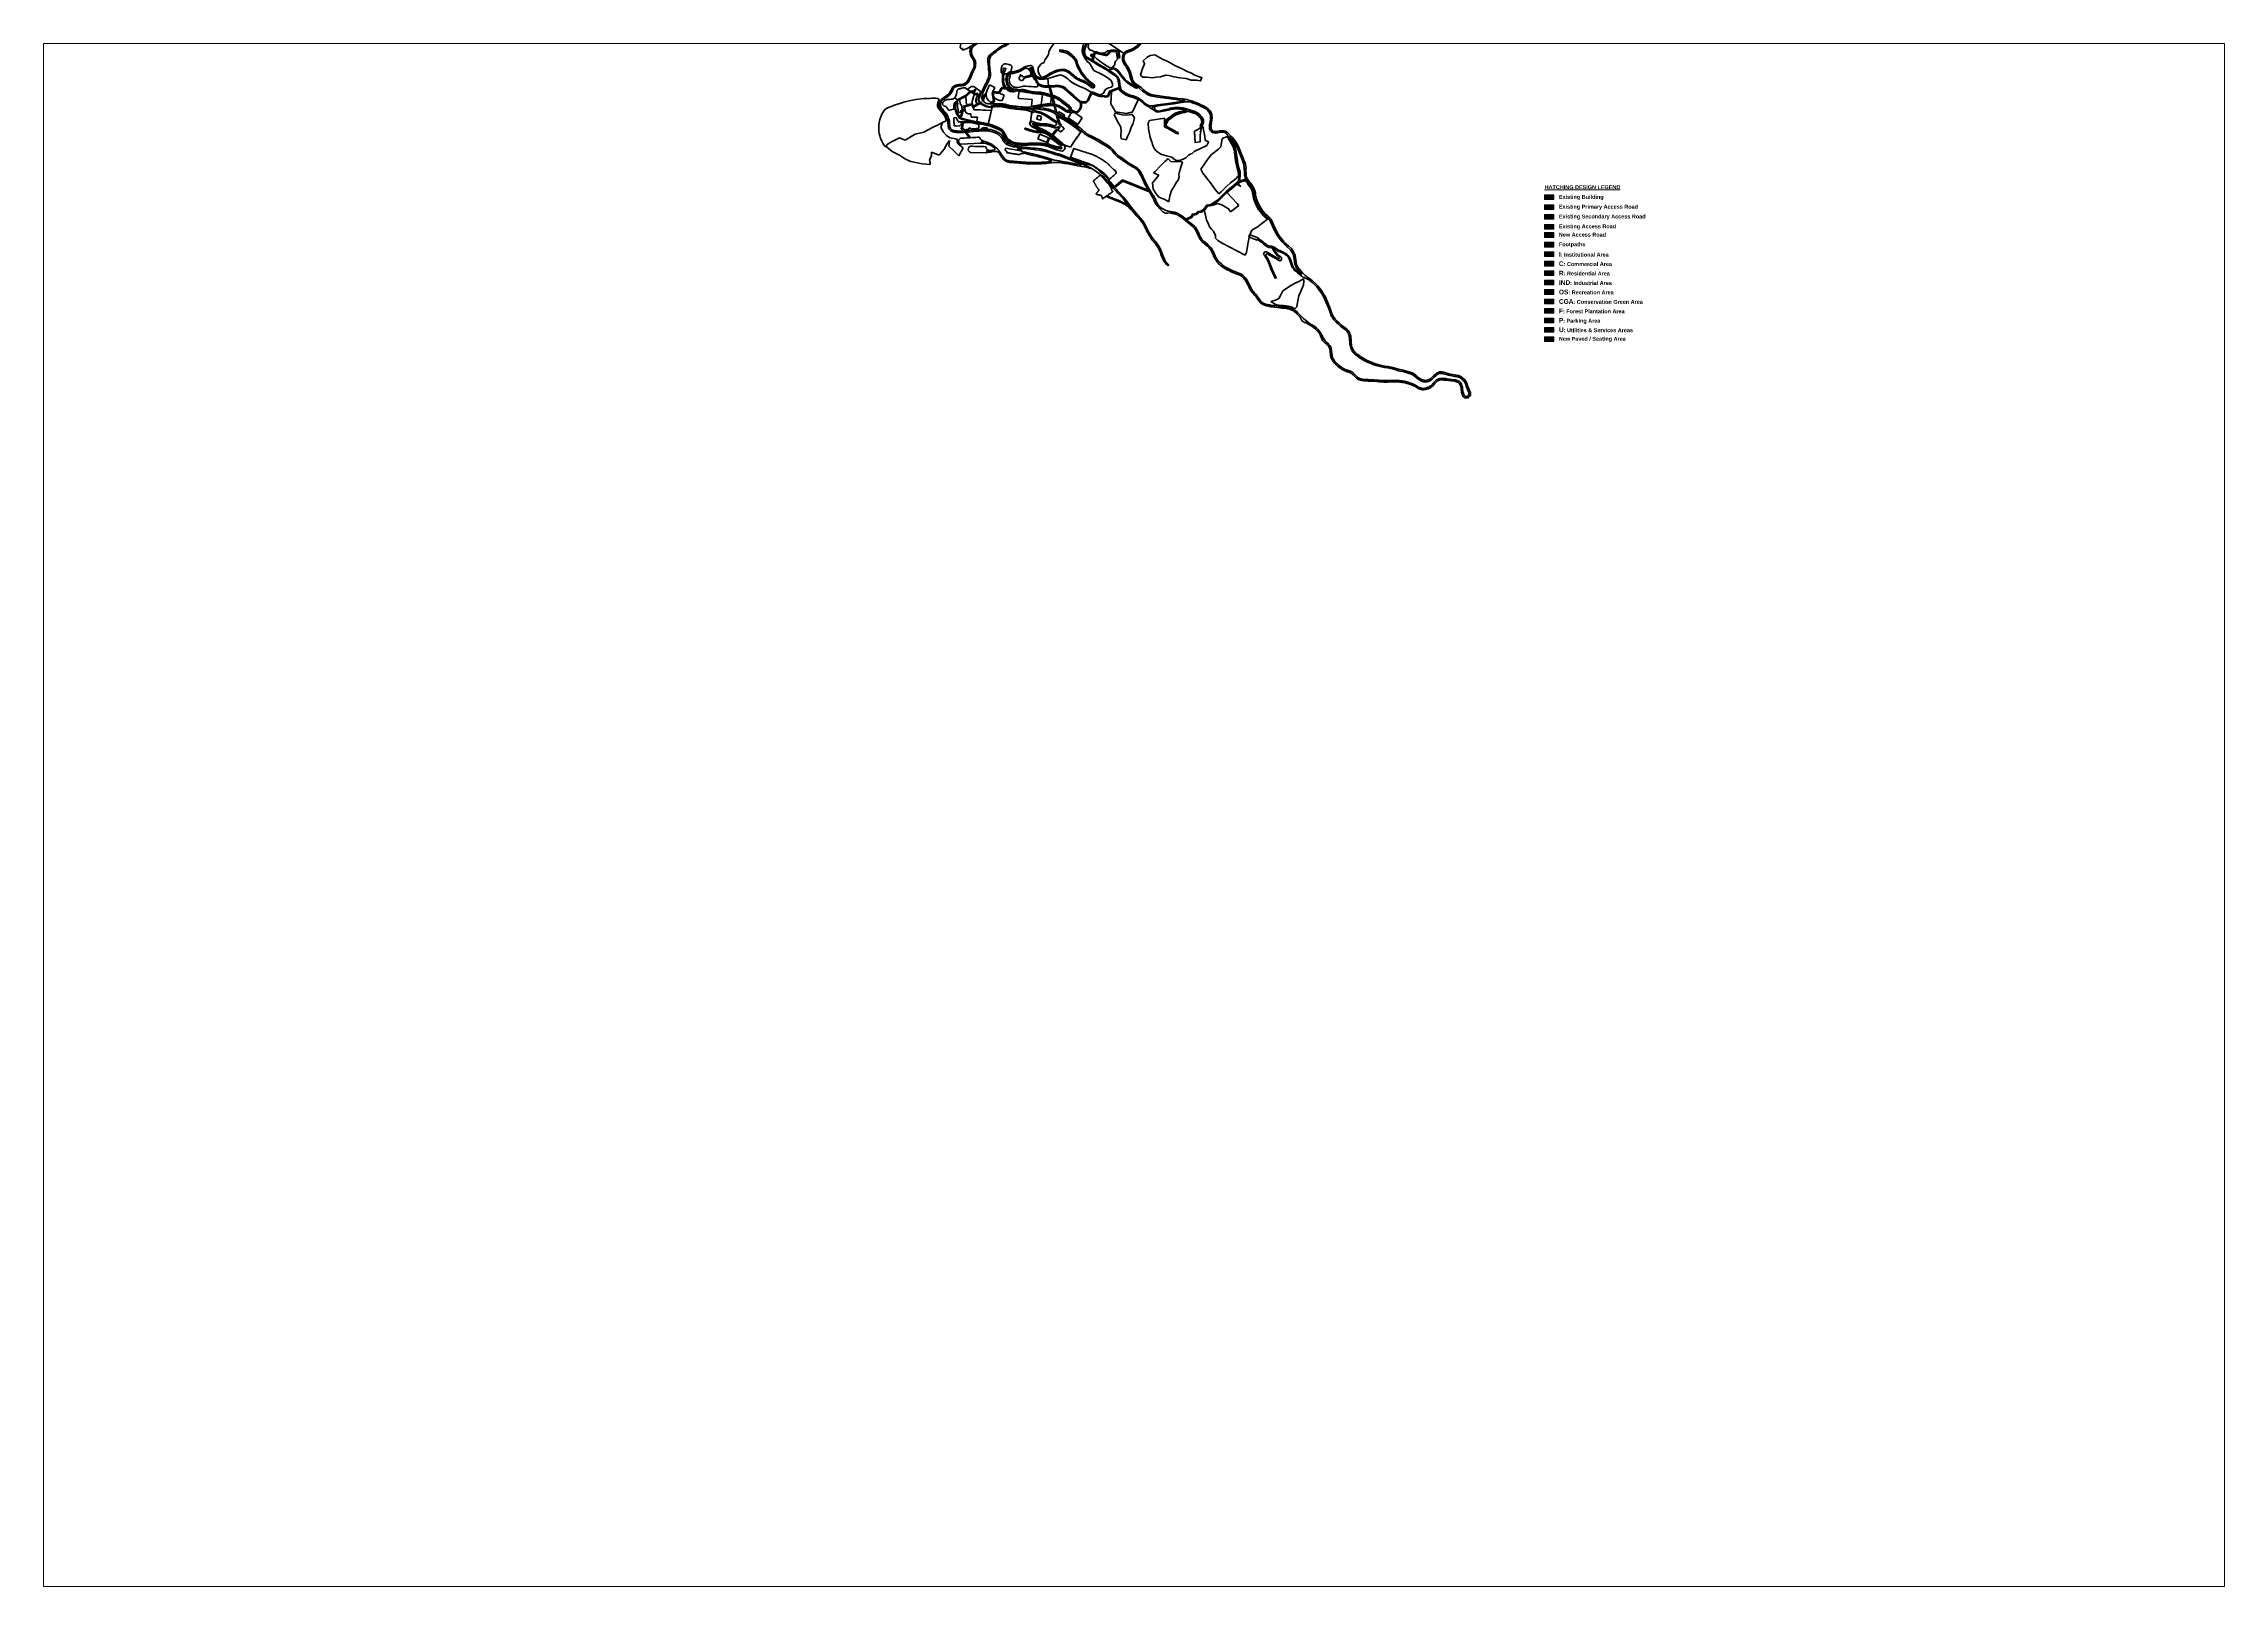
# Paper-space layout 'Town Area' of a CAD drawing. Header units: inches, sheet in millimetres. Extents: x 0 to 403, y 0 to 285.
# The model-space entities are those that its viewports show. They can reach past a viewport. Long polylines and large blocks are cut down to what shows.
import ezdxf

# ---------------------------------------------------------------- set-up
doc = ezdxf.new("R2010")
doc.units = ezdxf.units.IN
doc.header["$MEASUREMENT"] = 0
doc.linetypes.add('A_CONTINUOUS_LINE', pattern=[0])
doc.linetypes.add('DASHED', pattern=[0.75, 0.5, -0.25])
doc.layers.get('0').update_dxf_attribs({"linetype": 'A_CONTINUOUS_LINE', "lineweight": 18})
for name, color, linetype, lineweight in [('access road', 150, 'Continuous', 30), ('BUILDING', 7, 'A_CONTINUOUS_LINE', 25), ('commercial', 11, 'A_CONTINUOUS_LINE', 18), ('conservation', 92, 'Continuous', 25), ('footpath line', 2, 'Continuous', 30), ('Hatch com new', 11, 'Continuous', 13), ('Hatch footpath', 2, 'Continuous', 15), ('Hatch forest', 97, 'Continuous', 15), ('Hatch Green', 92, 'Continuous', 15), ('Hatch industrial', 221, 'Continuous', 15), ('Hatch institutional', 131, 'Continuous', 15), ('Hatch new access', 140, 'Continuous', 15), ('Hatch Parking', 253, 'Continuous', 15), ('Hatch paving', 6, 'DASHED', 15), ('Hatch primary', 1, 'Continuous', 15), ('Hatch recreation', 91, 'A_CONTINUOUS_LINE', 15), ('Hatch residential', 51, 'Continuous', 15), ('Hatch secondary', 40, 'Continuous', 15), ('Hatch utilities', 126, 'Continuous', 15), ('parking', 253, 'A_CONTINUOUS_LINE', 30), ('recreation', 91, 'A_CONTINUOUS_LINE', 20), ('road 2', 1, 'A_CONTINUOUS_LINE', 30), ('secondary road', 40, 'Continuous', 30), ('Text land use', 7, 'Continuous', 18)]:
    doc.layers.add(name, color=color, linetype=linetype, lineweight=lineweight)
doc.styles.add('subs', font='arial.ttf', dxfattribs={"height": 3})
pattern_1 = [(0, (185.0229, -887.93366), (0.3125, 0.625), [0, -0.625])]
pattern_2 = [(0, (168.2681, -666.19085), (0.15625, 0.3125), [0, -0.3125])]
pattern_3 = [(0, (168.2681, -642.6477), (0.234375, 0.46875), [0, -0.46875])]

# ---------------------------------------------------------------- blocks, each defined once
blk = doc.blocks.new('industrial')
at = {"layer": 'Hatch industrial', "lineweight": 90}
for p, q in [((4801.3, 3584.1), (4804.8, 3591)), ((4802.3, 3569.6), (4801.3, 3584.1)), ((4804.8, 3591), (4843.3, 3596.4)), ((4843.3, 3596.4), (4843, 3573.6)), ((4849.9, 3586.2), (4846.9, 3579.1)), ((4851.8, 3588.8), (4849.9, 3586.2)), ((4856.5, 3594.2), (4851.8, 3588.8)), ((4863.9, 3599.1), (4856.5, 3594.2)), ((4868.1, 3602.3), (4863.9, 3599.1)), ((4875, 3606), (4868.1, 3602.3)), ((4882.2, 3608.7), (4875, 3606)), ((4888.9, 3610.2), (4882.2, 3608.7)), ((4894.1, 3611), (4888.9, 3610.2)), ((4899.2, 3612.3), (4894.1, 3611)), ((4905.5, 3613.5), (4899.2, 3612.3)), ((4912.9, 3611.2), (4905.5, 3613.5)), ((4919.8, 3563), (4928.5, 3567.5)), ((4920, 3559.5), (4919.8, 3563)), ((4928.5, 3567.5), (4933.2, 3570.7)), ((4933.2, 3570.7), (4936, 3576.3)), ((4934.3, 3576.2), (4938.2, 3586.4)), ((4936, 3576.3), (4934.3, 3576.2)), ((4938, 3573.4), (4935, 3562)), ((4938.8, 3575.7), (4938, 3573.4)), ((4941.1, 3575.2), (4938.8, 3575.7)), ((4942.3, 3573.2), (4941.1, 3575.2)), ((4943.2, 3566.6), (4942.3, 3573.2)), ((4944.4, 3559.2), (4943.2, 3566.6)), ((4943.2, 3566.6), (4943.2, 3566.6)), ((4877.7, 3555.6), (4879.4, 3558.7)), ((4914.3, 3506.3), (4919, 3511.6)), ((4919, 3511.6), (4951.2, 3526.6)), ((4921.4, 3534.4), (4920, 3559.5)), ((4934.5, 3536.2), (4921.4, 3534.4)), ((4934.9, 3559.3), (4934.5, 3550.7)), ((4934.5, 3550.7), (4934.5, 3536.2)), ((4935, 3562), (4934.9, 3559.3)), ((4946, 3549.6), (4944.4, 3559.2)), ((4947, 3540.4), (4946, 3549.6)), ((4955.6, 3536.3), (4947, 3540.4)), ((4947, 3540.4), (4947, 3540.4)), ((4951.2, 3526.6), (4955.4, 3535.4)), ((4955.4, 3535.4), (4955.6, 3536.3)), ((4981.4, 3517.6), (4963.4, 3503.8)), ((4986.9, 3523.2), (4981.4, 3517.6)), ((4990.5, 3544.8), (4986.9, 3523.2)), ((5004, 3549.7), (4990.5, 3544.8)), ((5007, 3543.8), (5004, 3549.7)), ((5010.6, 3537.4), (5007, 3543.8)), ((5018.4, 3523.5), (5010.6, 3537.4)), ((5018.4, 3523.5), (5018.4, 3523.5)), ((5024.8, 3488.7), (5022.1, 3507.8)), ((4872.3, 3488.5), (4861.6, 3497.4)), ((4877.4, 3488.5), (4872.3, 3488.5)), ((4884.3, 3489.2), (4877.4, 3488.5)), ((4891, 3492.2), (4884.3, 3489.2)), ((4897.4, 3494.9), (4891, 3492.2)), ((4904.5, 3502.3), (4897.4, 3494.9)), ((4910.1, 3505.6), (4904.5, 3502.3)), ((4910.1, 3505.6), (4914.3, 3506.3)), ((4944.7, 3478.7), (4935.9, 3466.7)), ((4935.9, 3466.7), (4941.5, 3456.4)), ((4941.5, 3456.4), (4960.9, 3431.8)), ((4953.4, 3491.3), (4944.7, 3478.7)), ((4963.4, 3503.8), (4953.4, 3491.3)), ((5027.9, 3472.1), (5024.8, 3488.7)), ((5031.5, 3458.4), (5027.9, 3472.1)), ((5031.9, 3453.4), (5031.5, 3458.4)), ((5032, 3450.6), (5031.9, 3453.4)), ((4960.9, 3431.8), (4972.7, 3414.7)), ((4972.7, 3414.7), (4982, 3403)), ((4982, 3403), (4988, 3408.4)), ((4988, 3408.4), (5001.6, 3422.5)), ((5001.6, 3422.5), (5011.5, 3431.1)), ((5020, 3421.5), (5002.6, 3407)), ((5002.6, 3407), (5028.5, 3378.8)), ((5011.5, 3431.1), (5021.9, 3439.3)), ((5022.7, 3423.7), (5020, 3421.5)), ((5021.9, 3439.3), (5027.6, 3444.2)), ((5026, 3426.5), (5022.7, 3423.7)), ((5027.9, 3428.1), (5026, 3426.5)), ((5026, 3426.5), (5026, 3426.5)), ((5027.6, 3444.2), (5029.1, 3447.8)), ((5027.7, 3427.8), (5027.9, 3428.1)), ((5037.4, 3422.7), (5027.7, 3427.8)), ((5029.1, 3447.8), (5031.5, 3446.4)), ((5031.5, 3446.4), (5032, 3450.6)), ((5033.5, 3432.2), (5033.4, 3431.6)), ((5033.4, 3431.6), (5033.4, 3426.6)), ((5033.4, 3426.6), (5037.4, 3422.7)), ((5049.6, 3437.4), (5033.5, 3432.2)), ((4952.7, 3371.8), (4944.4, 3360.9)), ((4944.4, 3360.9), (4947.1, 3352.5)), ((4947.1, 3352.5), (4950.7, 3337.1)), ((4962.9, 3373.3), (4952.7, 3371.8)), ((4970, 3375.5), (4962.9, 3373.3)), ((4962.9, 3373.3), (4962.9, 3373.3)), ((4978.7, 3378.8), (4970, 3375.5)), ((4989.2, 3375.3), (4978.7, 3378.8)), ((5006.5, 3365.4), (4989.2, 3375.3)), ((5012, 3357.6), (5006.5, 3365.4)), ((5033.2, 3373.6), (5012, 3357.6)), ((5028.5, 3378.8), (5033.2, 3373.6)), ((5033.2, 3373.6), (5033.2, 3373.6)), ((4950.7, 3337.1), (4955.6, 3325.7)), ((4955.6, 3325.7), (4958.3, 3319.3)), ((4958.3, 3319.3), (4963.2, 3313.4)), ((4963.2, 3313.4), (4968.4, 3307.9)), ((4968.4, 3307.9), (4973.4, 3297.4)), ((4973.4, 3297.4), (4973.4, 3290.6)), ((4973.4, 3290.6), (4979.3, 3284.2)), ((5057, 3278.8), (5059.1, 3292.9)), ((5058.4, 3293.1), (5060.3, 3299)), ((5059.1, 3292.9), (5058.4, 3293.1)), ((5060.3, 3299), (5061.3, 3298.7)), ((5061.3, 3298.7), (5066.4, 3310.3)), ((5066.4, 3310.3), (5082.1, 3320.3)), ((5082.1, 3320.3), (5084, 3321.5)), ((5084, 3321.5), (5106, 3339.1)), ((4979.3, 3284.2), (4990.7, 3277.2)), ((4990.7, 3277.2), (5049.4, 3246.7)), ((5049.4, 3246.7), (5052.2, 3254.7)), ((5052.2, 3254.7), (5057, 3278.8)), ((5057, 3278.8), (5057, 3278.8))]:
    blk.add_line(p, q, dxfattribs=at)
for centre, radius, start, end in [((4904.3, 3572), 40.1, 60.7706, 77.566), ((4883.5, 3547.7), 71.7, 48.6636, 55.7566), ((4913.8, 3584), 24.5, 31.0003, 45.8746), ((4923, 3586.8), 15.4, 13.3092, 39.6362), ((4922.7, 3587.6), 15.5, 355.6041, 10.3243), ((4976.3, 3505.4), 45.8, 3.018, 23.3391), ((4667.7, 3402.2), 2, 348.8976, 0)]:
    blk.add_arc(centre, radius, start, end, dxfattribs=at)
for points, knots in [([(4861.6, 3497.4), (4844.1, 3501.1), (4820.1, 3506.1), (4811.5, 3534.3), (4805.1, 3551.3), (4803.2, 3563.6), (4802.3, 3569.6)], [0, 0, 0, 0, 47.591239, 65.408261, 84.347461, 102.496721, 102.496721, 102.496721, 102.496721]), ([(4843, 3573.6), (4845.3, 3573.6), (4846.5, 3572.8), (4847.8, 3572.4), (4848.6, 3571.8), (4850.3, 3570.8), (4851.1, 3570.4), (4852.3, 3569.8), (4852.7, 3569.6), (4853.5, 3569.2), (4853.8, 3569), (4854.5, 3568.7), (4854.9, 3568.5), (4855.9, 3567.9), (4856.6, 3567.5), (4858.1, 3566.6), (4858.9, 3566.2), (4861.3, 3564.8), (4862.8, 3563.8), (4866, 3562), (4867.6, 3561), (4870.3, 3559.5), (4871.3, 3558.9), (4872.9, 3558.1), (4873.4, 3557.8), (4874.4, 3557.3), (4874.8, 3557), (4876.1, 3556.4), (4876.9, 3556), (4877.7, 3555.6)], [7.609011, 7.609011, 7.609011, 7.609011, 8.024855, 8.024855, 10.476516, 10.476516, 12.928177, 12.928177, 14.348641, 14.348641, 15.602365, 15.602365, 16.85609, 16.85609, 19.363538, 19.363538, 22.119302, 22.119302, 27.630828, 27.630828, 33.142355, 33.142355, 36.709057, 36.709057, 38.304434, 38.304434, 39.899812, 39.899812, 42.474897, 42.474897, 42.474897, 42.474897]), ([(4846.9, 3579.1), (4847.3, 3577.8), (4849.9, 3574.7), (4855.4, 3572.3), (4862.7, 3568), (4869.3, 3564.1), (4875.3, 3560.7), (4878.1, 3559.3), (4879.4, 3558.7)], [3.745579, 3.745579, 3.745579, 3.745579, 7.828403, 14.796363, 21.934666, 33.071342, 37.898426, 42.45122, 42.45122, 42.45122, 42.45122]), ([(5068, 3405.7), (5067.9, 3406.1), (5067.8, 3406.4), (5067.6, 3407.4), (5067.5, 3408.1), (5067.1, 3409.7), (5066.9, 3410.6), (5066.5, 3411.9), (5066.3, 3412.3), (5066.1, 3413), (5065.9, 3413.4), (5065.4, 3414.5), (5065.1, 3415.1), (5064.5, 3416.2), (5064.3, 3416.5), (5063.7, 3417.5), (5063.2, 3418.2), (5061.9, 3419.9), (5061.1, 3420.9), (5060, 3422.4), (5059.7, 3422.7), (5059.2, 3423.4), (5059, 3423.7), (5058.6, 3424.4), (5058.4, 3424.7), (5057.8, 3425.6), (5057.5, 3426.2), (5056.4, 3428), (5055.7, 3429.1), (5054.8, 3430.6), (5054.5, 3431), (5054, 3431.8), (5053.8, 3432), (5053.4, 3432.6), (5053.3, 3432.8), (5052.9, 3433.2), (5052.8, 3433.5), (5052.2, 3434.1), (5051.8, 3434.6), (5050.8, 3435.8), (5050.2, 3436.6), (5049.6, 3437.4)], [2497.250499, 2497.250499, 2497.250499, 2497.250499, 2498.323179, 2498.323179, 2500.370378, 2500.370378, 2503.686494, 2503.686494, 2505.114246, 2505.114246, 2506.541997, 2506.541997, 2509.3975, 2509.3975, 2510.874228, 2510.874228, 2513.719929, 2513.719929, 2517.674, 2517.674, 2518.92229, 2518.92229, 2519.924562, 2519.924562, 2520.926833, 2520.926833, 2522.931377, 2522.931377, 2526.940464, 2526.940464, 2528.638757, 2528.638757, 2529.843406, 2529.843406, 2530.80245, 2530.80245, 2531.761495, 2531.761495, 2533.679585, 2533.679585, 2536.401662, 2536.401662, 2536.401662, 2536.401662]), ([(5076.4, 3376.4), (5076.2, 3376.7), (5076.1, 3377), (5075.8, 3377.7), (5075.6, 3378.2), (5075.2, 3379), (5075.1, 3379.4), (5074.7, 3380.2), (5074.6, 3380.5), (5074, 3381.7), (5073.7, 3382.5), (5072.9, 3384.2), (5072.6, 3385.1), (5071.9, 3386.9), (5071.6, 3387.7), (5071.2, 3389), (5071.1, 3389.5), (5070.9, 3390.3), (5070.8, 3390.7), (5070.6, 3391.4), (5070.5, 3391.8), (5070.3, 3392.9), (5070.2, 3393.6), (5070, 3395), (5069.9, 3395.8), (5069.7, 3396.8), (5069.7, 3397.2), (5069.6, 3397.9), (5069.5, 3398.2), (5069.3, 3399.2), (5069.2, 3399.9), (5068.8, 3401.9), (5068.5, 3403.3), (5068.1, 3405.1), (5068.1, 3405.4), (5068, 3405.7)], [2467.526379, 2467.526379, 2467.526379, 2467.526379, 2468.466563, 2468.466563, 2470.023186, 2470.023186, 2471.30355, 2471.30355, 2472.583915, 2472.583915, 2475.144645, 2475.144645, 2477.860953, 2477.860953, 2480.165322, 2480.165322, 2481.362066, 2481.362066, 2482.332796, 2482.332796, 2483.303526, 2483.303526, 2485.244987, 2485.244987, 2487.527902, 2487.527902, 2488.621411, 2488.621411, 2489.714921, 2489.714921, 2491.901941, 2491.901941, 2496.27598, 2496.27598, 2497.250499, 2497.250499, 2497.250499, 2497.250499]), ([(5106, 3339.1), (5105.9, 3339.2), (5105.8, 3339.3), (5105.5, 3339.6), (5105.4, 3339.7), (5105, 3340.1), (5104.8, 3340.2), (5104.2, 3340.7), (5103.7, 3341), (5102.4, 3342), (5101.4, 3342.6), (5099.9, 3343.7), (5099.3, 3344.1), (5098.5, 3344.8), (5098.1, 3345), (5097.5, 3345.6), (5097.2, 3345.8), (5096.7, 3346.3), (5096.4, 3346.6), (5095.7, 3347.3), (5095.2, 3347.9), (5093.8, 3349.4), (5092.9, 3350.5), (5091.4, 3352.6), (5090.7, 3353.6), (5089.5, 3355.3), (5089, 3356), (5088.2, 3357), (5088, 3357.3), (5087.4, 3358), (5087.2, 3358.3), (5086.4, 3359.3), (5085.8, 3360), (5084.7, 3361.4), (5084.1, 3362.1), (5082.9, 3363.7), (5082.3, 3364.5), (5081.5, 3365.8), (5081.2, 3366.2), (5080.8, 3367), (5080.5, 3367.4), (5079.8, 3368.6), (5079.4, 3369.5), (5078.2, 3371.9), (5077.6, 3373.5), (5076.7, 3375.5), (5076.5, 3375.9), (5076.4, 3376.4)], [2421.235607, 2421.235607, 2421.235607, 2421.235607, 2421.82672, 2421.82672, 2422.780616, 2422.780616, 2423.734512, 2423.734512, 2425.642304, 2425.642304, 2429.05494, 2429.05494, 2430.828323, 2430.828323, 2431.912204, 2431.912204, 2432.826873, 2432.826873, 2433.741542, 2433.741542, 2435.57088, 2435.57088, 2439.229556, 2439.229556, 2442.888233, 2442.888233, 2445.533109, 2445.533109, 2446.855907, 2446.855907, 2448.178705, 2448.178705, 2450.824301, 2450.824301, 2453.39998, 2453.39998, 2456.184921, 2456.184921, 2457.429657, 2457.429657, 2458.674393, 2458.674393, 2461.163864, 2461.163864, 2466.142807, 2466.142807, 2467.526379, 2467.526379, 2467.526379, 2467.526379])]:
    blk.add_open_spline(points, degree=3, knots=knots, dxfattribs=at)
blk.add_rational_spline([(4669.7, 3401.9), (4673.8, 3401), (4678, 3400.2), (4682.1, 3399.4), (4683, 3397), (4683.9, 3394.5), (4684.8, 3392.1), (4685, 3391.6), (4685.1, 3391.2), (4685.2, 3390.8), (4694, 3396.9), (4702.8, 3403.1), (4711.6, 3409.2), (4710.5, 3410.4), (4709.4, 3411.5), (4708.2, 3412.7), (4707.8, 3415.1), (4707.5, 3417.6), (4707.1, 3420.1), (4706.8, 3419.9), (4706.6, 3419.8), (4706.4, 3419.6), (4705.4, 3421.1), (4704.3, 3422.7), (4703.3, 3424.2), (4703.4, 3424.3), (4703.5, 3424.3), (4703.7, 3424.4), (4702.6, 3425.6), (4701.5, 3426.8), (4699.4, 3429.2), (4698.4, 3430.2), (4696.6, 3432.3), (4695.8, 3433.2), (4694.6, 3434.6), (4694.2, 3435.1), (4693.4, 3436), (4693, 3436.5), (4691.6, 3438.1), (4690.7, 3439.3), (4689.4, 3440.9), (4688.9, 3441.5), (4688, 3442.5), (4687.6, 3443), (4686.6, 3444.1), (4686, 3444.8), (4684, 3446.9), (4682.4, 3448.3), (4680.2, 3450.1), (4679.6, 3450.6), (4679, 3451.1), (4673.1, 3446.1), (4667.3, 3441), (4661.5, 3436), (4664.1, 3431.4), (4666.8, 3426.7), (4669.4, 3422.1), (4671.6, 3419.1), (4673.9, 3416.1), (4676.1, 3413.1), (4673.7, 3410), (4671.3, 3406.9), (4668.9, 3403.8), (4669.4, 3403.4), (4669.7, 3402.9), (4669.7, 3402.2)], [1, 1, 1, 1, 1, 1, 1, 1, 1, 1, 1, 1, 1, 1, 1, 1, 1, 1, 1, 1, 1, 1, 1, 1, 1, 1, 1, 1, 1, 1, 1, 1, 1, 1, 1, 1, 1, 1, 1, 1, 1, 1, 1, 1, 1, 1, 1, 1, 1, 1, 1, 1, 1, 1, 1, 1, 1, 1, 1, 1, 1, 1, 1, 0.932012477819, 0.932012477819, 1], degree=3, knots=[0, 0, 0, 0, 1, 1, 1, 2, 2, 2, 3, 3, 3, 4, 4, 4, 5, 5, 5, 6, 6, 6, 7, 7, 7, 8, 8, 8, 9, 9, 9, 14.058357, 14.058357, 18.407849, 18.407849, 22.023816, 22.023816, 23.8318, 23.8318, 25.639784, 25.639784, 29.991165, 29.991165, 32.166856, 32.166856, 34.342547, 34.342547, 37.127318, 37.127318, 43.793456, 43.793456, 46.402786, 46.402786, 46.402786, 47.402786, 47.402786, 47.402786, 48.402786, 48.402786, 48.402786, 49.402786, 49.402786, 49.402786, 50.402786, 50.402786, 50.402786, 51.313889, 51.313889, 51.313889, 51.313889], dxfattribs=at)
blk = doc.blocks.new('residential')
at = {"layer": 'Hatch residential', "lineweight": 90}
for p, q in [((4808.7, 4790.5), (4805.9, 4784.9)), ((4812.9, 4797), (4808.7, 4790.5)), ((4825.5, 4799.1), (4817.1, 4802.2)), ((4823.9, 4787.4), (4824.4, 4793.7)), ((4724.4, 4732.2), (4719.4, 4731.5)), ((4726.4, 4728.9), (4724.4, 4732.2)), ((4755.4, 4734.1), (4755.2, 4734)), ((4755.2, 4734), (4765.7, 4662.2)), ((4760.2, 4740.1), (4755.4, 4734.1)), ((4762.3, 4743), (4760.2, 4740.1)), ((4773.4, 4755.5), (4762.3, 4743)), ((4794.4, 4762.7), (4773.4, 4755.5)), ((4773.4, 4755.5), (4773.4, 4755.5)), ((4797.1, 4760.5), (4794.4, 4762.7)), ((4802.5, 4775), (4797.1, 4760.5)), ((4797.1, 4760.5), (4797.1, 4760.5)), ((4804.6, 4781.6), (4802.5, 4775)), ((4803.9, 4739.3), (4811.8, 4744.2)), ((4805.9, 4784.9), (4804.6, 4781.6)), ((4811.8, 4744.2), (4815.5, 4746.7)), ((4822.2, 4756.8), (4822.5, 4763.7)), ((4822.5, 4763.7), (4822.9, 4768.3)), ((4822.5, 4763.7), (4822.5, 4763.7)), ((4822.9, 4768.3), (4823.2, 4771.4)), ((4823.2, 4771.4), (4823.5, 4775.5)), ((4823.5, 4775.5), (4823.9, 4785.7)), ((4823.9, 4785.7), (4823.9, 4787.4)), ((4823.9, 4785.7), (4823.9, 4785.7)), ((4543.2, 4698.5), (4540.6, 4691.7)), ((4540.6, 4691.7), (4541, 4691.6)), ((4541, 4691.6), (4546.6, 4691)), ((4548, 4698.2), (4543.2, 4698.5)), ((4546.6, 4691), (4551.3, 4689.5)), ((4554.3, 4697.2), (4548, 4698.2)), ((4551.3, 4689.5), (4556.5, 4687.2)), ((4574.4, 4685), (4554.3, 4697.2)), ((4556.5, 4687.2), (4560.2, 4684.6)), ((4560.2, 4684.6), (4561.5, 4684.4)), ((4561.5, 4684.4), (4563, 4680.9)), ((4563, 4680.9), (4564.7, 4678.4)), ((4564.7, 4678.4), (4565.7, 4676.4)), ((4565.7, 4676.4), (4567.1, 4674.6)), ((4576.9, 4681.2), (4574.4, 4685)), ((4579.8, 4679.2), (4576.9, 4681.2)), ((4581.7, 4677.9), (4579.8, 4679.2)), ((4584.6, 4675.3), (4581.7, 4677.9)), ((4685.6, 4679.5), (4665, 4669.5)), ((4696.2, 4684.6), (4685.6, 4679.5)), ((4685.6, 4679.5), (4685.6, 4679.5)), ((4698, 4723.3), (4694.3, 4721)), ((4694.3, 4721), (4698, 4713)), ((4708.7, 4690.7), (4696.2, 4684.6)), ((4705.1, 4725.7), (4698, 4723.3)), ((4698, 4713), (4700, 4708.5)), ((4700, 4708.5), (4701.8, 4703.8)), ((4701.8, 4703.8), (4705.7, 4697.2)), ((4710.8, 4728), (4705.1, 4725.7)), ((4705.7, 4697.2), (4708.3, 4691.9)), ((4708.3, 4691.9), (4708.4, 4691.9)), ((4708.4, 4691.9), (4709.9, 4690.9)), ((4709.9, 4690.9), (4708.7, 4690.7)), ((4719.4, 4731.5), (4710.8, 4728)), ((4729.6, 4719.7), (4726.4, 4728.9)), ((4730.8, 4731), (4729, 4730.4)), ((4729, 4730.4), (4729.1, 4730.1)), ((4729.1, 4730.1), (4732.5, 4720.4)), ((4729.4, 4671.7), (4733.6, 4676.5)), ((4730.4, 4713.7), (4729.6, 4719.7)), ((4731.4, 4705.2), (4730.4, 4713.7)), ((4738.8, 4729.1), (4730.8, 4731)), ((4733.2, 4698.3), (4731.4, 4705.2)), ((4731.4, 4705.2), (4731.4, 4705.2)), ((4732.5, 4720.4), (4733.7, 4711.8)), ((4733.3, 4697.8), (4733.2, 4698.3)), ((4734.8, 4691.7), (4733.3, 4697.8)), ((4736, 4683.1), (4733.5, 4682.1)), ((4733.5, 4682.1), (4736, 4674.9)), ((4733.6, 4682), (4734.8, 4691.7)), ((4733.6, 4676.5), (4735, 4677.8)), ((4733.7, 4711.8), (4735.5, 4707.9)), ((4735.5, 4707.9), (4735.6, 4707.5)), ((4735.6, 4707.5), (4738.5, 4696.8)), ((4739.6, 4688.1), (4736, 4683.1)), ((4736.1, 4683.1), (4736.1, 4683.1)), ((4738.5, 4696.8), (4739.5, 4693.4)), ((4739.5, 4693.4), (4739.6, 4688.1)), ((4752.5, 4731.7), (4752, 4731.2)), ((4755.6, 4710.4), (4752.5, 4731.7)), ((4752.5, 4731.7), (4752.5, 4731.7)), ((4758.3, 4691.7), (4755.6, 4710.4)), ((4755.6, 4710.4), (4755.6, 4710.4)), ((4763.1, 4659), (4758.3, 4691.7)), ((4758.3, 4691.7), (4758.3, 4691.7)), ((4770.3, 4671.6), (4775.9, 4690.7)), ((4775.9, 4690.7), (4780.7, 4703.3)), ((4780.7, 4703.3), (4786.4, 4718.6)), ((4786.4, 4718.6), (4789.4, 4725.5)), ((4893.5, 4676.1), (4893, 4675.1)), ((4896.6, 4681.3), (4893.5, 4676.1)), ((4901.1, 4686.8), (4896.6, 4681.3)), ((4906.4, 4692), (4901.1, 4686.8)), ((4915.8, 4692.5), (4906.4, 4692)), ((4906.4, 4692), (4906.4, 4692)), ((4926.1, 4693), (4915.8, 4692.5)), ((4931.7, 4693.2), (4926.1, 4693)), ((4943.3, 4680.8), (4931.7, 4693.2)), ((4931.7, 4693.2), (4931.7, 4693.2)), ((4934.7, 4672.7), (4943.3, 4680.8)), ((4566.6, 4657.1), (4565.5, 4650.7)), ((4565.5, 4650.7), (4567.1, 4646.1)), ((4567.1, 4674.6), (4566.4, 4673.6)), ((4566.4, 4673.6), (4567, 4668)), ((4566.8, 4658.3), (4566.6, 4657.1)), ((4567.8, 4664.5), (4566.8, 4658.3)), ((4567, 4668), (4567.8, 4664.5)), ((4567.1, 4646.1), (4569.3, 4643.8)), ((4569.3, 4643.8), (4575.5, 4635.1)), ((4575.5, 4635.1), (4581.3, 4631.9)), ((4581.3, 4631.9), (4585.1, 4630.7)), ((4586.5, 4669.9), (4584.6, 4675.3)), ((4585.1, 4630.7), (4592.7, 4633)), ((4591.4, 4665.9), (4586.5, 4669.9)), ((4586.5, 4669.9), (4586.5, 4669.9)), ((4596.6, 4662.9), (4591.4, 4665.9)), ((4592.7, 4633), (4595.5, 4635.6)), ((4595.5, 4635.6), (4598.3, 4638.5)), ((4604.6, 4658.7), (4596.6, 4662.9)), ((4598.3, 4638.5), (4600.1, 4641.5)), ((4600.1, 4641.5), (4601.3, 4640.8)), ((4601.3, 4640.8), (4604.1, 4644.2)), ((4604.1, 4644.2), (4605.8, 4645.9)), ((4608.8, 4653.4), (4604.6, 4658.7)), ((4605.8, 4645.9), (4610.7, 4649.8)), ((4609.2, 4653), (4608.8, 4653.4)), ((4610.9, 4651), (4609.2, 4653)), ((4610.7, 4649.8), (4611.4, 4650.7)), ((4610.7, 4649.8), (4610.7, 4649.8)), ((4611.4, 4650.7), (4610.9, 4651)), ((4646.5, 4623), (4645.5, 4619)), ((4649.2, 4629.9), (4646.5, 4623)), ((4650.5, 4633.4), (4649.2, 4629.9)), ((4651.1, 4636.2), (4650.5, 4633.4)), ((4653, 4637.2), (4651.1, 4636.2)), ((4656.2, 4638), (4653, 4637.2)), ((4665.6, 4646), (4656.2, 4638)), ((4665, 4669.5), (4672.8, 4656.6)), ((4672.8, 4656.6), (4665.6, 4646)), ((4674.3, 4612.7), (4686.5, 4629)), ((4686.5, 4629), (4686.5, 4629)), ((4727.4, 4669.4), (4728.4, 4670.6)), ((4733.7, 4661.8), (4727.4, 4669.4)), ((4727.4, 4669.4), (4727.4, 4669.4)), ((4728.4, 4670.6), (4729.4, 4671.7)), ((4729.4, 4671.7), (4729.4, 4671.7)), ((4736, 4674.9), (4731.3, 4669.4)), ((4731.3, 4669.4), (4731.4, 4669.2)), ((4731.4, 4669.2), (4731.8, 4668.8)), ((4731.8, 4668.8), (4736, 4663.7)), ((4737.9, 4656.5), (4733.7, 4661.8)), ((4736, 4663.7), (4740.2, 4658.4)), ((4739.9, 4653.9), (4737.9, 4656.5)), ((4738.1, 4655.4), (4739.9, 4653.9)), ((4740.2, 4658.4), (4742.6, 4655.2)), ((4742.6, 4655.2), (4747.3, 4650.9)), ((4747.3, 4650.9), (4752.7, 4650.5)), ((4752.7, 4650.5), (4755.8, 4651.2)), ((4755.8, 4651.2), (4758.8, 4652.1)), ((4758.8, 4652.1), (4763.1, 4659)), ((4765.7, 4662.2), (4767.1, 4664.5)), ((4767.1, 4664.5), (4770.3, 4671.6)), ((4879.5, 4645.8), (4875.4, 4640)), ((4875.4, 4640), (4890.4, 4628.9)), ((4884.1, 4654.7), (4879.5, 4645.8)), ((4885, 4657.5), (4884.1, 4654.7)), ((4886.8, 4663.1), (4885, 4657.5)), ((4890.3, 4670.3), (4886.8, 4663.1)), ((4893, 4675.1), (4890.3, 4670.3)), ((4890.4, 4628.9), (4895.3, 4633.9)), ((4895.3, 4633.9), (4902.1, 4640.3)), ((4902.1, 4640.3), (4904.1, 4642.2)), ((4904.1, 4642.2), (4910.5, 4648.4)), ((4910.5, 4648.4), (4916.6, 4655.9)), ((4916.6, 4655.9), (4917.2, 4656.5)), ((4917.2, 4656.5), (4924.2, 4662.5)), ((4924.2, 4662.5), (4934.1, 4672.1)), ((4934.1, 4672.1), (4934.7, 4672.7)), ((4644.5, 4598.4), (4644, 4595)), ((4644, 4595), (4645, 4587.9)), ((4644.2, 4611.5), (4644.1, 4607.2)), ((4644.1, 4607.2), (4644.5, 4598.4)), ((4645.5, 4619), (4644.2, 4611.5)), ((4645, 4587.9), (4650.4, 4586.8)), ((4650.4, 4586.8), (4656.1, 4588.3)), ((4656.1, 4588.3), (4657, 4588.6)), ((4657, 4588.6), (4664.7, 4591.9)), ((4664.2, 4594.9), (4670, 4600.3)), ((4664.7, 4591.9), (4664.2, 4594.9)), ((4670, 4600.3), (4674.3, 4612.7)), ((4467.7, 4559.7), (4467.2, 4551.8)), ((4467.2, 4551.8), (4469.2, 4544.6)), ((4471.9, 4553.8), (4467.7, 4559.7)), ((4469.3, 4537.7), (4468.6, 4526.3)), ((4468.6, 4526.3), (4470.8, 4517.8)), ((4469.2, 4544.6), (4469.3, 4537.7)), ((4470.8, 4517.8), (4474.6, 4508.8)), ((4475.1, 4548.1), (4471.9, 4553.8)), ((4480.6, 4537.9), (4475.1, 4548.1)), ((4487.1, 4524.8), (4480.6, 4537.9)), ((4495.1, 4522.3), (4487.1, 4524.8)), ((4506.3, 4518.7), (4495.1, 4522.3)), ((4507.5, 4520.9), (4506.3, 4518.7)), ((4510.5, 4517.2), (4507.5, 4520.9)), ((4512.3, 4513.8), (4510.5, 4517.2)), ((4512.8, 4506.3), (4512.3, 4513.8)), ((4512.3, 4513.8), (4512.3, 4513.8)), ((4858.8, 4509.4), (4857.1, 4508.1)), ((4860.1, 4510.6), (4858.8, 4509.4)), ((4861.8, 4511.3), (4860.1, 4510.6)), ((4864, 4509.6), (4861.8, 4511.3)), ((4868.3, 4504.7), (4864, 4509.6)), ((4377.6, 4457.8), (4371.8, 4447.6)), ((4380.8, 4467.4), (4377.6, 4457.8)), ((4381.7, 4476.5), (4380.8, 4467.4)), ((4384.2, 4489.5), (4381.7, 4476.5)), ((4384.4, 4490.2), (4384.2, 4489.5)), ((4389.1, 4488), (4384.4, 4490.2)), ((4394.8, 4487.2), (4389.1, 4488)), ((4403.7, 4486.1), (4394.8, 4487.2)), ((4409.3, 4484.3), (4403.7, 4486.1)), ((4417.8, 4479.8), (4409.3, 4484.3)), ((4410, 4454.8), (4417.3, 4460.8)), ((4410.1, 4450.2), (4410, 4454.8)), ((4417.3, 4460.8), (4423.5, 4468.8)), ((4423.6, 4476.8), (4417.8, 4479.8)), ((4423.5, 4468.8), (4427, 4474.6)), ((4423.5, 4468.8), (4423.5, 4468.8)), ((4423.7, 4476.6), (4423.6, 4476.8)), ((4423.8, 4476.5), (4423.7, 4476.6)), ((4423.9, 4476.5), (4423.8, 4476.5)), ((4424, 4476.5), (4423.9, 4476.5)), ((4423.9, 4476.2), (4423.9, 4476.3)), ((4423.9, 4476.3), (4424.1, 4476.3)), ((4424, 4475.9), (4423.9, 4476.2)), ((4424.1, 4476.5), (4424, 4476.5)), ((4424.1, 4476.3), (4424.1, 4476.5)), ((4424.5, 4475.5), (4424.4, 4475.6)), ((4424.4, 4475.6), (4424.4, 4475.5)), ((4424.4, 4475.5), (4424.4, 4475.4)), ((4424.6, 4475.5), (4424.5, 4475.5)), ((4424.5, 4475.4), (4424.5, 4475.4)), ((4424.5, 4475.4), (4424.7, 4475.4)), ((4424.7, 4475.4), (4424.6, 4475.5)), ((4425.6, 4475.2), (4425.4, 4475.1)), ((4425.4, 4475.1), (4425.4, 4475)), ((4425.4, 4475), (4425.5, 4474.9)), ((4425.5, 4474.9), (4425.6, 4474.8)), ((4425.6, 4474.8), (4425.5, 4474.7)), ((4425.8, 4474.9), (4425.6, 4475.2)), ((4426, 4474.9), (4425.8, 4474.9)), ((4426, 4474.8), (4426, 4474.9)), ((4426.1, 4474.8), (4426, 4474.8)), ((4426.2, 4474.6), (4426, 4474.7)), ((4426, 4474.7), (4426, 4474.7)), ((4426, 4474.7), (4426.1, 4474.7)), ((4426.1, 4474.7), (4426.1, 4474.8)), ((4426.1, 4474.8), (4426.1, 4474.8)), ((4427, 4474.6), (4426.8, 4474.6)), ((4452.8, 4464.9), (4448.8, 4456.3)), ((4456.4, 4463.2), (4452.8, 4464.9)), ((4457.1, 4465.5), (4456.4, 4463.2)), ((4458.4, 4468), (4457.1, 4465.5)), ((4459.3, 4471.9), (4458.4, 4468)), ((4460.3, 4475.3), (4459.3, 4471.9)), ((4460.8, 4478.8), (4460.3, 4475.3)), ((4460.9, 4480.7), (4460.8, 4478.8)), ((4463.8, 4483.1), (4460.9, 4480.7)), ((4464.9, 4484.6), (4463.8, 4483.1)), ((4467.6, 4486.2), (4464.9, 4484.6)), ((4469, 4490.8), (4467.6, 4486.2)), ((4469.6, 4493.5), (4469, 4490.8)), ((4473.8, 4493.7), (4469.6, 4493.5)), ((4475.7, 4500.9), (4473.6, 4496.1)), ((4474.6, 4498.4), (4473.6, 4496.1)), ((4473.6, 4496.1), (4475.7, 4493.4)), ((4475.7, 4493.4), (4473.8, 4493.7)), ((4474.6, 4508.8), (4475.7, 4500.9)), ((4487.6, 4474.2), (4494.1, 4478)), ((4489.2, 4472.3), (4487.6, 4474.2)), ((4497.5, 4477.9), (4489.2, 4472.3)), ((4494.1, 4478), (4496.8, 4481.1)), ((4496.8, 4481.1), (4501.3, 4485.9)), ((4496.8, 4481.1), (4501.3, 4485.9)), ((4509.3, 4492.4), (4497.5, 4477.9)), ((4501.3, 4485.9), (4504.8, 4492.7)), ((4501.3, 4485.9), (4502.4, 4488)), ((4501.3, 4485.9), (4501.3, 4485.9)), ((4502.8, 4451.5), (4510.7, 4468.5)), ((4504.8, 4492.7), (4510.8, 4501.6)), ((4510.2, 4457), (4506, 4452.7)), ((4511.2, 4494.8), (4509.3, 4492.4)), ((4516.3, 4463.1), (4510.2, 4457)), ((4510.7, 4468.5), (4519.7, 4483.5)), ((4510.7, 4468.5), (4510.7, 4468.5)), ((4510.8, 4501.6), (4512.8, 4506.3)), ((4518.1, 4485.5), (4511.2, 4494.8)), ((4511.2, 4494.8), (4511.2, 4494.8)), ((4522.4, 4463.8), (4516.3, 4463.1)), ((4519.7, 4483.5), (4518.1, 4485.5)), ((4528.7, 4464.9), (4522.4, 4463.8)), ((4531.1, 4465.4), (4528.7, 4464.9)), ((4533.8, 4465.5), (4531.1, 4465.4)), ((4536.3, 4465.6), (4533.8, 4465.5)), ((4542.6, 4467.8), (4536.3, 4465.6)), ((4540.7, 4450.5), (4557, 4458.9)), ((4549.1, 4469.6), (4542.6, 4467.8)), ((4553.9, 4470.9), (4549.1, 4469.6)), ((4557, 4458.9), (4553.9, 4470.9)), ((4562.8, 4473.5), (4559.9, 4472.6)), ((4559.9, 4472.6), (4560.4, 4470.1)), ((4560.4, 4470.1), (4562.8, 4461.3)), ((4569.1, 4476.1), (4562.8, 4473.5)), ((4562.8, 4461.3), (4569.9, 4462.4)), ((4580.6, 4480.6), (4569.1, 4476.1)), ((4569.9, 4462.4), (4573.5, 4463.7)), ((4573.5, 4463.7), (4576.5, 4465.3)), ((4576.5, 4465.3), (4582.2, 4469.2)), ((4584.6, 4482.2), (4580.6, 4480.6)), ((4582.2, 4469.2), (4585.1, 4471)), ((4584.4, 4476.4), (4585, 4478.5)), ((4585.1, 4471), (4584.4, 4476.4)), ((4584.4, 4476.4), (4584.4, 4476.4)), ((4585, 4478.5), (4584.6, 4482.2)), ((4851.2, 4502.4), (4846.6, 4497.7)), ((4846.6, 4497.7), (4849.9, 4495.2)), ((4849.9, 4495.2), (4856, 4491.3)), ((4857.1, 4508.1), (4851.2, 4502.4)), ((4856, 4491.3), (4861, 4488)), ((4861, 4488), (4862.8, 4485.5)), ((4862.8, 4485.5), (4870.7, 4479.4)), ((4872.2, 4501.2), (4868.3, 4504.7)), ((4870.7, 4479.4), (4872.5, 4482)), ((4873, 4497.7), (4872.2, 4501.2)), ((4872.5, 4482), (4878.4, 4493.6)), ((4878.4, 4493.6), (4873, 4497.7)), ((4878.4, 4493.6), (4878.4, 4493.6)), ((4371.8, 4447.6), (4369.7, 4437.9)), ((4369.7, 4437.9), (4373.4, 4434.3)), ((4373.4, 4434.3), (4379.1, 4431.3)), ((4379.1, 4431.3), (4398, 4430.2)), ((4398, 4430.2), (4410, 4444.8)), ((4398.8, 4409.8), (4398.5, 4404)), ((4398.5, 4404), (4398.9, 4402.7)), ((4401.6, 4419.4), (4398.8, 4409.8)), ((4398.9, 4402.7), (4400.1, 4398.7)), ((4400.1, 4398.7), (4401.4, 4392.2)), ((4404, 4424), (4401.6, 4419.4)), ((4405.5, 4426.6), (4404, 4424)), ((4412.1, 4431.4), (4405.5, 4426.6)), ((4410, 4444.8), (4410.1, 4450.2)), ((4410, 4444.8), (4410, 4444.8)), ((4418.7, 4435.3), (4412.1, 4431.4)), ((4422.9, 4437.3), (4418.7, 4435.3)), ((4425.8, 4438.9), (4422.9, 4437.3)), ((4433, 4431.6), (4425.8, 4438.9)), ((4432.1, 4394.4), (4434.1, 4398.3)), ((4438.7, 4426.2), (4433, 4431.6)), ((4435, 4397.8), (4433.1, 4394.1)), ((4434.1, 4398.3), (4436.1, 4402.1)), ((4436.9, 4401.5), (4435, 4397.8)), ((4436.1, 4402.1), (4437.6, 4405.6)), ((4439.4, 4404.6), (4436.9, 4401.5)), ((4437.6, 4405.6), (4437.9, 4406.2)), ((4437.6, 4405.6), (4437.6, 4405.6)), ((4437.9, 4406.2), (4438.4, 4406.9)), ((4438.4, 4406.9), (4440.7, 4410.8)), ((4444.6, 4421.1), (4438.7, 4426.2)), ((4438.7, 4426.2), (4438.7, 4426.2)), ((4439.5, 4404.6), (4439.4, 4404.6)), ((4445.3, 4405.1), (4439.5, 4404.6)), ((4440.7, 4410.8), (4450, 4409.4)), ((4450.6, 4416.1), (4444.6, 4421.1)), ((4447, 4405), (4445.3, 4405.1)), ((4445.9, 4437.4), (4446.5, 4435.5)), ((4451.3, 4404.7), (4447, 4405)), ((4450, 4409.4), (4455.8, 4408.9)), ((4454.6, 4412.7), (4450.6, 4416.1)), ((4454.3, 4405.1), (4451.3, 4404.7)), ((4452.4, 4426.9), (4455.9, 4424.4)), ((4454.4, 4405.1), (4454.3, 4405.1)), ((4457.5, 4405.7), (4454.4, 4405.1)), ((4456.9, 4409.7), (4454.6, 4412.7)), ((4455.8, 4408.9), (4456.9, 4409.7)), ((4462, 4406.4), (4457.5, 4405.7)), ((4460.2, 4422.5), (4465.1, 4421.7)), ((4465.9, 4408), (4462, 4406.4)), ((4464.6, 4384.9), (4466.1, 4400)), ((4465.1, 4421.7), (4467.7, 4421.7)), ((4470.5, 4410.9), (4465.9, 4408)), ((4466.1, 4400), (4482.8, 4400)), ((4467.1, 4424.2), (4468.4, 4425.9)), ((4467.7, 4421.7), (4467.1, 4424.2)), ((4468.4, 4425.9), (4469.2, 4427.1)), ((4469.2, 4427.1), (4470.4, 4430.5)), ((4470.4, 4430.5), (4473.1, 4433)), ((4470.9, 4413.9), (4470.5, 4410.9)), ((4475.4, 4414.2), (4470.9, 4414)), ((4470.9, 4414), (4470.9, 4413.9)), ((4473.1, 4433), (4476.3, 4435.1)), ((4478.7, 4414), (4475.4, 4414.2)), ((4476.3, 4435.1), (4480.5, 4436.2)), ((4484.1, 4413.8), (4478.7, 4414)), ((4480.5, 4436.2), (4481, 4436.2)), ((4480.5, 4436.2), (4480.5, 4436.2)), ((4481, 4436.2), (4482.7, 4436.3)), ((4482.7, 4436.3), (4490, 4438.9)), ((4482.8, 4400), (4483.1, 4400.5)), ((4483.1, 4400.5), (4483.9, 4401.8)), ((4483.9, 4401.8), (4485.7, 4405)), ((4494.9, 4413.7), (4484.1, 4413.8)), ((4485.7, 4405), (4490.1, 4404.2)), ((4490, 4438.9), (4492.4, 4440.9)), ((4490.1, 4404.2), (4490.9, 4403.6)), ((4490.9, 4403.6), (4498.9, 4404.8)), ((4495, 4399.6), (4491.3, 4397.5)), ((4493.7, 4439.3), (4492.2, 4438)), ((4492.2, 4438), (4497.2, 4432)), ((4492.4, 4440.9), (4496.8, 4444.2)), ((4498.2, 4442.7), (4493.7, 4439.3)), ((4501.7, 4414.3), (4494.9, 4413.7)), ((4501.1, 4402.4), (4495, 4399.6)), ((4496.8, 4444.2), (4502.3, 4450.9)), ((4497.2, 4432), (4511.6, 4439.8)), ((4503.9, 4449.7), (4498.2, 4442.7)), ((4498.9, 4404.8), (4507.2, 4406.4)), ((4505.9, 4403.3), (4501.1, 4402.4)), ((4502.3, 4450.9), (4502.8, 4451.5)), ((4506, 4452.7), (4503.9, 4449.7)), ((4510.5, 4403.8), (4505.9, 4403.3)), ((4506.8, 4415), (4506.8, 4415)), ((4507.2, 4406.4), (4509.5, 4406.8)), ((4509.5, 4406.8), (4516.6, 4408.1)), ((4513.2, 4404), (4510.5, 4403.8)), ((4510.5, 4403.8), (4510.5, 4403.8)), ((4511.6, 4439.8), (4540.7, 4450.5)), ((4518.5, 4404.9), (4513.2, 4404)), ((4523.6, 4418.6), (4516.3, 4417)), ((4516.6, 4408.1), (4517.5, 4408.7)), ((4517.5, 4408.7), (4522.4, 4411.4)), ((4522.1, 4408.6), (4518.5, 4405.5)), ((4518.5, 4405.5), (4518.5, 4404.9)), ((4526.4, 4411.2), (4522.1, 4408.6)), ((4522.4, 4411.4), (4524.8, 4412.8)), ((4532, 4420.5), (4523.6, 4418.6)), ((4524.8, 4412.8), (4529.2, 4415.2)), ((4530.1, 4413.3), (4526.4, 4411.2)), ((4529.2, 4415.2), (4543.9, 4422.1)), ((4540.1, 4418), (4530.1, 4413.3)), ((4530.9, 4397.3), (4532.3, 4400.1)), ((4532.3, 4400.1), (4532.8, 4400.6)), ((4532.8, 4400.6), (4533.3, 4401.1)), ((4533.3, 4401.1), (4534.2, 4402.1)), ((4534.2, 4402.1), (4536.6, 4402.9)), ((4536.6, 4402.9), (4538.8, 4404.2)), ((4538.8, 4404.2), (4539, 4404.3)), ((4538.8, 4404.2), (4538.8, 4404.2)), ((4539, 4404.3), (4539.3, 4404.1)), ((4539.3, 4404.1), (4539.5, 4404.2)), ((4539.3, 4404.1), (4539.3, 4404.1)), ((4539.5, 4404.2), (4541.8, 4406)), ((4546.7, 4421.1), (4540.1, 4418)), ((4540.7, 4450.5), (4540.7, 4450.5)), ((4541.8, 4406), (4544.6, 4407.8)), ((4543.9, 4422.1), (4551.5, 4425.6)), ((4543.9, 4422.1), (4543.9, 4422.1)), ((4544.6, 4407.8), (4546.6, 4408.4)), ((4552.3, 4427.7), (4545.4, 4424.9)), ((4546.6, 4408.4), (4547.2, 4408.6)), ((4552.2, 4423.7), (4546.7, 4421.1)), ((4547.2, 4408.6), (4550.1, 4409.1)), ((4550.1, 4409.1), (4551.5, 4409.4)), ((4551.5, 4425.6), (4555, 4427.2)), ((4551.5, 4409.4), (4553.7, 4409.9)), ((4567.2, 4430.5), (4552.2, 4423.7)), ((4559.1, 4430.5), (4552.3, 4427.7)), ((4553.7, 4409.9), (4555.4, 4410.4)), ((4555, 4427.2), (4560.6, 4429.7)), ((4555.4, 4410.4), (4556.7, 4411)), ((4556.7, 4411), (4558.7, 4411.6)), ((4558.7, 4411.6), (4561.2, 4412.7)), ((4566.5, 4433.3), (4559.1, 4430.5)), ((4560.6, 4429.7), (4566.7, 4432.4)), ((4561.2, 4412.7), (4562.7, 4413.3)), ((4562.7, 4413.3), (4564.6, 4413.9)), ((4564.6, 4413.9), (4565.5, 4414.2)), ((4565.5, 4414.2), (4567.2, 4415.1)), ((4566.7, 4432.4), (4566.5, 4433.3)), ((4568, 4427.3), (4567.2, 4430.5)), ((4567.2, 4415.1), (4568.9, 4415.6)), ((4567.6, 4425.9), (4568, 4427.3)), ((4567.9, 4422.8), (4567.6, 4425.9)), ((4568.4, 4418.9), (4567.9, 4422.8)), ((4568.9, 4415.6), (4568.4, 4418.9)), ((4397.2, 4390.2), (4394, 4387.4)), ((4394, 4387.4), (4399.1, 4380.2)), ((4401.4, 4392.2), (4397.2, 4390.2)), ((4399.1, 4380.2), (4399.7, 4377.3)), ((4399.7, 4377.3), (4400, 4375.3)), ((4400, 4375.3), (4401.1, 4367.2)), ((4401.1, 4367.2), (4404.7, 4359.2)), ((4404.7, 4359.2), (4409.8, 4354.8)), ((4409.8, 4354.8), (4415.1, 4350.9)), ((4415.1, 4350.9), (4422.1, 4347.3)), ((4422.1, 4347.3), (4425.9, 4349.9)), ((4425.9, 4370.7), (4426.1, 4374.6)), ((4429.7, 4366.7), (4425.9, 4370.7)), ((4425.9, 4349.9), (4429, 4353.4)), ((4426.1, 4374.6), (4427.3, 4379.2)), ((4427.3, 4379.2), (4429.2, 4385.6)), ((4429, 4353.4), (4432.5, 4358.2)), ((4429.2, 4385.6), (4431.9, 4392.1)), ((4431.8, 4364), (4429.7, 4366.7)), ((4429.7, 4366.7), (4429.7, 4366.7)), ((4431.1, 4384.2), (4430, 4382.9)), ((4430, 4382.9), (4430.6, 4380.5)), ((4430.6, 4380.5), (4431.6, 4379.1)), ((4431.3, 4385.6), (4431.1, 4384.2)), ((4433.1, 4385.8), (4431.3, 4385.6)), ((4431.6, 4379.1), (4432.3, 4377.3)), ((4432.5, 4358.2), (4431.8, 4364)), ((4431.9, 4392.1), (4432, 4392.3)), ((4432, 4392.3), (4432.1, 4394.3)), ((4432.1, 4394.3), (4432.1, 4394.4)), ((4432.3, 4377.3), (4433.2, 4376.1)), ((4433.1, 4394.1), (4432.8, 4389.3)), ((4432.8, 4389.3), (4433.1, 4385.8)), ((4433.2, 4376.1), (4434.8, 4375)), ((4434.8, 4375), (4435.5, 4374.8)), ((4435.5, 4374.8), (4436.3, 4374.6)), ((4436.3, 4374.6), (4436.4, 4374.5)), ((4436.4, 4374.5), (4438.4, 4374)), ((4438.4, 4374), (4439.7, 4372.5)), ((4439.7, 4372.5), (4441.2, 4369.5)), ((4441.2, 4369.5), (4441.4, 4369.3)), ((4441.4, 4369.3), (4441.6, 4368.9)), ((4441.6, 4368.9), (4444.1, 4367.6)), ((4444.1, 4367.6), (4444.8, 4367.3)), ((4444.8, 4367.3), (4444.9, 4367.3)), ((4444.9, 4367.3), (4445.8, 4367.5)), ((4445.8, 4367.5), (4446.6, 4367.7)), ((4446.6, 4367.7), (4447, 4367.7)), ((4447, 4367.7), (4447, 4367.7)), ((4447, 4367.7), (4447.2, 4367.7)), ((4447.2, 4367.7), (4452.3, 4369.5)), ((4452.3, 4369.5), (4452.9, 4369.7)), ((4452.9, 4369.7), (4456, 4370.2)), ((4456, 4370.2), (4458, 4370.7)), ((4458, 4370.7), (4462.9, 4370.7)), ((4462.9, 4370.7), (4466.6, 4370.2)), ((4481.5, 4391.9), (4464.6, 4384.9)), ((4466.6, 4370.2), (4470.1, 4373.4)), ((4470.1, 4373.4), (4471.8, 4374.9)), ((4471.8, 4374.9), (4472.7, 4375.3)), ((4472.7, 4375.3), (4473.4, 4375.8)), ((4473.4, 4375.8), (4476.2, 4377.4)), ((4476.2, 4377.4), (4477.3, 4377.5)), ((4477.3, 4377.5), (4478.7, 4377.6)), ((4478.7, 4377.6), (4481.6, 4377.4)), ((4485.4, 4393.6), (4481.5, 4391.9)), ((4481.6, 4377.4), (4481.8, 4377.5)), ((4481.8, 4377.5), (4481.9, 4377.6)), ((4481.9, 4377.6), (4483.3, 4378.9)), ((4483.3, 4378.9), (4483.8, 4378.9)), ((4483.8, 4378.9), (4483.9, 4379)), ((4483.8, 4378.9), (4483.8, 4378.9)), ((4483.9, 4379), (4484.6, 4380.4)), ((4484.6, 4380.4), (4487.4, 4381.7)), ((4486.5, 4394), (4485.4, 4393.6)), ((4485.4, 4393.6), (4485.4, 4393.6)), ((4491.3, 4397.5), (4486.5, 4394)), ((4487.4, 4381.7), (4488.4, 4383.3)), ((4488.4, 4383.3), (4488.7, 4383.5)), ((4488.7, 4383.5), (4489.9, 4384.3)), ((4489.9, 4384.3), (4490.7, 4385.4)), ((4490.7, 4385.4), (4490.8, 4385.4)), ((4490.8, 4385.4), (4490.9, 4385.4)), ((4490.9, 4385.4), (4492.3, 4385.4)), ((4492.3, 4385.4), (4492.5, 4385.4)), ((4492.5, 4385.5), (4493.1, 4386.4)), ((4492.5, 4385.4), (4492.5, 4385.5)), ((4493.1, 4386.4), (4495.2, 4387.9)), ((4495.2, 4387.9), (4495.7, 4388.4)), ((4495.7, 4388.4), (4496.5, 4389)), ((4496.5, 4389), (4498.5, 4389.9)), ((4498.5, 4389.9), (4499, 4390.3)), ((4499, 4390.3), (4501.8, 4391.3)), ((4501.8, 4391.3), (4502.4, 4391.6)), ((4502.4, 4391.6), (4504.7, 4393.5)), ((4504.7, 4393.5), (4505.5, 4393.8)), ((4505.5, 4393.8), (4507.4, 4395.3)), ((4507.4, 4395.3), (4507.8, 4395.3)), ((4507.8, 4395.3), (4508.2, 4395.3)), ((4508.2, 4395.3), (4508.6, 4395.3)), ((4508.6, 4395.3), (4513.4, 4395.2)), ((4513.4, 4395.2), (4516.9, 4396.5)), ((4513.4, 4395.2), (4513.4, 4395.2)), ((4516.9, 4396.5), (4518.1, 4396.6)), ((4518.1, 4396.6), (4518.6, 4396.2)), ((4518.6, 4396.2), (4519.8, 4395.9)), ((4519.8, 4395.9), (4520.6, 4394.9)), ((4520.6, 4394.9), (4521.1, 4394.8)), ((4521.1, 4394.8), (4524.7, 4394.5)), ((4524.7, 4394.5), (4525.5, 4394.7)), ((4525.5, 4394.7), (4526.5, 4395)), ((4526.5, 4395), (4526.8, 4394.9)), ((4526.8, 4394.9), (4529.4, 4394.8)), ((4529.4, 4394.8), (4529.7, 4394.8)), ((4529.7, 4394.9), (4530.7, 4396.8)), ((4529.7, 4394.8), (4529.7, 4394.9)), ((4529.7, 4394.8), (4529.7, 4394.8)), ((4530.8, 4396.9), (4530.7, 4397.1)), ((4530.7, 4397.1), (4530.8, 4397.1)), ((4530.7, 4396.8), (4530.8, 4396.9)), ((4530.7, 4396.8), (4530.7, 4396.8)), ((4530.8, 4397.1), (4530.9, 4397.3)), ((4649.3, 3787.7), (4648.7, 3777.2)), ((4653, 3799.5), (4649.3, 3787.7)), ((4656, 3808), (4653, 3799.5)), ((4659.2, 3814.6), (4656, 3808)), ((4728.1, 3769.6), (4659.2, 3814.6)), ((4659.2, 3814.6), (4659.2, 3814.6)), ((4648.7, 3777.2), (4652.4, 3770)), ((4652.4, 3770), (4656.1, 3769.7)), ((4656.1, 3769.7), (4661.1, 3767.8)), ((4661.1, 3767.8), (4664.8, 3766.1)), ((4663.7, 3756.7), (4661.7, 3755.9)), ((4661.7, 3755.9), (4663.5, 3754.5)), ((4663.5, 3754.5), (4670.3, 3748)), ((4665.3, 3759.3), (4663.7, 3756.7)), ((4664.8, 3766.1), (4670, 3765.6)), ((4665.5, 3760.4), (4665.3, 3759.3)), ((4665.9, 3762.2), (4665.5, 3760.4)), ((4670, 3761.4), (4665.9, 3762.2)), ((4670, 3765.6), (4676.7, 3763)), ((4676, 3760.4), (4670, 3761.4)), ((4670.3, 3748), (4678.5, 3742.1)), ((4677.5, 3760.2), (4676, 3760.4)), ((4676.7, 3763), (4679.8, 3762.2)), ((4683.9, 3758.4), (4677.5, 3760.2)), ((4678.5, 3742.1), (4687.2, 3735.5)), ((4679.8, 3762.2), (4683.7, 3762.5)), ((4683.7, 3762.5), (4688, 3762.4)), ((4688.6, 3757.6), (4683.9, 3758.4)), ((4687.2, 3735.5), (4697.1, 3729)), ((4688, 3762.4), (4692.7, 3764.3)), ((4689, 3757.5), (4688.6, 3757.6)), ((4689.8, 3757.3), (4689, 3757.5)), ((4690.8, 3757.2), (4689.8, 3757.3)), ((4695, 3756.6), (4690.8, 3757.2)), ((4692.7, 3764.3), (4698.1, 3768.1)), ((4699.7, 3759.3), (4695, 3756.6)), ((4698.1, 3768.1), (4702, 3768.6)), ((4705.8, 3765.5), (4699.7, 3759.3)), ((4702, 3768.6), (4706.9, 3769.8)), ((4709.4, 3766.3), (4705.8, 3765.5)), ((4706.9, 3769.8), (4712.2, 3770.8)), ((4715.2, 3766.7), (4709.4, 3766.3)), ((4712.2, 3770.8), (4717.3, 3770.1)), ((4712.4, 3727.8), (4716.2, 3733.2)), ((4719.3, 3766.5), (4715.2, 3766.7)), ((4716.2, 3733.2), (4716.9, 3737.3)), ((4716.9, 3737.3), (4717.9, 3742.1)), ((4717.3, 3770.1), (4721.3, 3768.9)), ((4717.9, 3742.1), (4723.1, 3747.1)), ((4721.5, 3763.4), (4719.3, 3766.5)), ((4720.9, 3762.2), (4721.5, 3763.4)), ((4721.6, 3757.5), (4720.9, 3762.2)), ((4721.3, 3768.9), (4722.4, 3768.8)), ((4723.1, 3747.1), (4721.6, 3757.5)), ((4722.4, 3768.8), (4725.8, 3768.3)), ((4723.1, 3747.1), (4723.1, 3747.1)), ((4725.8, 3768.3), (4728.1, 3769.6)), ((4396.9, 3681.3), (4390.3, 3668.2)), ((4410.1, 3674.7), (4396.9, 3681.3)), ((4407.3, 3669.2), (4410.1, 3674.7)), ((4430.4, 3710.3), (4430.7, 3715.8)), ((4430.7, 3715.8), (4431.9, 3724.4)), ((4431.9, 3724.4), (4438.6, 3723.3)), ((4433.8, 3713.3), (4433.4, 3709.6)), ((4436.5, 3719.2), (4433.8, 3713.3)), ((4438.6, 3723.3), (4436.5, 3719.2)), ((4448.8, 3697.4), (4446.3, 3697.9)), ((4449.6, 3708.9), (4448.8, 3697.4)), ((4472.6, 3697.2), (4472.6, 3697.2)), ((4474.7, 3706.8), (4476.3, 3707)), ((4475.1, 3703.7), (4474.7, 3706.8)), ((4476.3, 3707), (4476.9, 3704.5)), ((4479.9, 3692.9), (4479.9, 3692.9)), ((4483.7, 3701.6), (4489.4, 3703)), ((4489.8, 3700), (4484.4, 3698.7)), ((4489.2, 3704.5), (4490.1, 3703.2)), ((4489.4, 3703), (4489.2, 3704.5)), ((4506.5, 3704.2), (4489.8, 3700)), ((4490.1, 3703.2), (4498.8, 3705.4)), ((4557.2, 3701.3), (4545.5, 3698.1)), ((4545.5, 3698.1), (4547.4, 3678.7)), ((4547.5, 3678.7), (4572.2, 3680)), ((4572.2, 3677), (4551.2, 3675.9)), ((4551.2, 3675.9), (4556.5, 3655.8)), ((4577.8, 3706.9), (4557.2, 3701.3)), ((4582.5, 3705.3), (4577.8, 3706.9)), ((4590.4, 3701.6), (4582.5, 3705.3)), ((4596.1, 3696.8), (4590.4, 3701.6)), ((4599.5, 3693.6), (4596.1, 3696.8)), ((4604.8, 3688.9), (4599.5, 3693.6)), ((4616.6, 3682.4), (4604.8, 3688.9)), ((4625.2, 3678.2), (4616.6, 3682.4)), ((4627.1, 3677.4), (4625.2, 3678.2)), ((4634.3, 3674.6), (4627.1, 3677.4)), ((4641.7, 3671.4), (4634.3, 3674.6)), ((4697.1, 3729), (4705, 3723.8)), ((4705, 3723.8), (4712.4, 3727.8)), ((4308.1, 3648.8), (4314.3, 3643.2)), ((4314.3, 3643.2), (4335.2, 3654)), ((4351.1, 3630.5), (4332.6, 3625.4)), ((4332.6, 3625.4), (4334.5, 3616.7)), ((4335.2, 3654), (4347.3, 3664.9)), ((4349.3, 3663.4), (4336.7, 3651.9)), ((4347.3, 3664.9), (4337.1, 3672.6)), ((4342.9, 3630.8), (4346.7, 3631.9)), ((4346.7, 3631.9), (4349.3, 3632.6)), ((4357.9, 3656.8), (4349.3, 3663.4)), ((4349.3, 3632.6), (4352, 3633.3)), ((4357.7, 3618), (4351.1, 3630.5)), ((4351.1, 3630.5), (4351.1, 3630.5)), ((4406.9, 3640.1), (4404.1, 3655.1)), ((4406.6, 3655.4), (4407.5, 3650.7)), ((4407.5, 3650.7), (4408.1, 3648.7)), ((4434.1, 3655.1), (4419.6, 3660.8)), ((4428.9, 3641.4), (4434.1, 3655.1)), ((4472.1, 3664.6), (4470.1, 3649.8)), ((4472.9, 3646.4), (4505.6, 3644.6)), ((4505.6, 3644.6), (4503.5, 3627.4)), ((4528.6, 3630.6), (4532.2, 3656.8)), ((4610.2, 3651.8), (4589.2, 3670.6)), ((4591.2, 3672.8), (4600.3, 3664.7)), ((4600.3, 3664.7), (4601, 3664.1)), ((4601, 3664.1), (4611.8, 3654.3)), ((4620.8, 3642.2), (4610.2, 3651.8)), ((4611.8, 3654.3), (4628.2, 3639.6)), ((4626.5, 3637.1), (4620.8, 3642.2)), ((4652.4, 3664.8), (4641.7, 3671.4)), ((4660.1, 3662.5), (4652.4, 3664.8)), ((4660.1, 3661.4), (4660.1, 3662.5)), ((4707.8, 3664.7), (4706, 3633.1)), ((4706, 3633.1), (4718, 3612.6)), ((4727.3, 3672.2), (4707.8, 3664.7)), ((4743.6, 3656.5), (4735.2, 3661.8)), ((4751.4, 3652.8), (4743.6, 3656.5)), ((4760.7, 3649.8), (4751.4, 3652.8)), ((4767.7, 3647.5), (4760.7, 3649.8)), ((4761.1, 3611.1), (4776, 3643.5)), ((4761.1, 3611.1), (4766.5, 3622.8)), ((4773.4, 3645.1), (4767.7, 3647.5)), ((4776, 3643.5), (4773.4, 3645.1)), ((4776, 3643.5), (4776, 3643.5)), ((4251, 3572.3), (4229, 3560.8)), ((4266.8, 3580.8), (4251, 3572.3)), ((4276.8, 3585.4), (4266.8, 3580.8)), ((4272.6, 3572.4), (4276.8, 3585.4)), ((4277.8, 3564.5), (4272.6, 3572.4)), ((4278.5, 3561.9), (4277.8, 3564.5)), ((4334.5, 3616.7), (4334, 3616.5)), ((4334, 3616.5), (4337.2, 3609.8)), ((4337.2, 3609.8), (4340, 3608.5)), ((4340, 3608.5), (4343.1, 3607.8)), ((4343.1, 3607.8), (4349.2, 3607.5)), ((4349.2, 3607.5), (4349.5, 3599)), ((4349.5, 3599), (4366.3, 3598.9)), ((4372.4, 3617.4), (4357.7, 3618)), ((4366.3, 3598.9), (4363.8, 3588.4)), ((4372.4, 3617.4), (4372.4, 3617.4)), ((4401.4, 3616.2), (4372.4, 3617.4)), ((4393.5, 3581.9), (4397.4, 3598.8)), ((4397.4, 3598.8), (4401.4, 3616.2)), ((4401.4, 3616.2), (4401.4, 3616.2)), ((4718.6, 3610.2), (4714.6, 3604.8)), ((4714.6, 3604.8), (4719.3, 3597.2)), ((4718, 3612.6), (4729.1, 3610.7)), ((4725.3, 3607.9), (4718.6, 3610.2)), ((4719.3, 3597.2), (4722.5, 3589.8)), ((4722.5, 3589.8), (4726, 3583.6)), ((4735, 3604.9), (4725.3, 3607.9)), ((4726, 3583.6), (4730.4, 3576.7)), ((4729.1, 3610.7), (4746.1, 3608.6)), ((4730.4, 3576.7), (4731.7, 3572.4)), ((4731.7, 3572.4), (4732.3, 3563.5)), ((4732.3, 3563.5), (4732.2, 3552.1)), ((4744.3, 3604.4), (4735, 3604.9)), ((4752.8, 3605.4), (4744.3, 3604.4)), ((4746.1, 3608.6), (4755.5, 3611.1)), ((4760.4, 3605.6), (4752.8, 3605.4)), ((4754, 3559.8), (4757.8, 3572.3)), ((4755.5, 3611.1), (4761.1, 3611.1)), ((4757.8, 3572.3), (4763, 3583.5)), ((4766.8, 3597.3), (4760.4, 3605.6)), ((4763, 3583.5), (4766.8, 3597.3)), ((4766.8, 3597.3), (4766.8, 3597.3)), ((4135.1, 3529.2), (4132.5, 3524.5)), ((4132.5, 3524.5), (4147.7, 3511.1)), ((4144.4, 3535.2), (4135.1, 3529.2)), ((4166.5, 3546.3), (4144.4, 3535.2)), ((4147.7, 3511.1), (4166.4, 3501.7)), ((4172.7, 3543.8), (4166.5, 3546.3)), ((4181.6, 3540.4), (4172.7, 3543.8)), ((4206.8, 3555.8), (4181.6, 3540.4)), ((4229, 3560.8), (4206.8, 3555.8)), ((4248.4, 3510.1), (4268.4, 3501.9)), ((4248.6, 3501.4), (4248.4, 3510.1)), ((4248.4, 3510.1), (4248.4, 3510.1)), ((4268.4, 3501.9), (4280.6, 3517.7)), ((4287, 3552.3), (4278.5, 3561.9)), ((4280.6, 3517.7), (4287.5, 3530.5)), ((4295.4, 3546.5), (4287, 3552.3)), ((4287.5, 3530.5), (4294.7, 3539.5)), ((4294.7, 3539.5), (4292.5, 3525)), ((4292.5, 3525), (4305.4, 3513)), ((4296, 3546.4), (4295.4, 3546.5)), ((4300.7, 3545.5), (4296, 3546.4)), ((4296, 3546.4), (4296, 3546.4)), ((4306.1, 3544.7), (4300.7, 3545.5)), ((4305.4, 3513), (4318.4, 3500.7)), ((4310.1, 3543.7), (4306.1, 3544.7)), ((4315.2, 3542.3), (4310.1, 3543.7)), ((4313.7, 3534.9), (4314.4, 3538.1)), ((4318.3, 3529.6), (4313.7, 3534.9)), ((4313.7, 3534.9), (4313.7, 3534.9)), ((4314.4, 3538.1), (4315.2, 3542.3)), ((4329.3, 3520.5), (4318.3, 3529.6)), ((4318.4, 3500.7), (4329.3, 3520.5)), ((4732.2, 3552.1), (4732.5, 3543.5)), ((4732.5, 3543.5), (4738.3, 3542.6)), ((4738.3, 3542.6), (4745.1, 3541.4)), ((4745.1, 3541.4), (4748.6, 3549.9)), ((4748.6, 3549.9), (4754, 3559.8)), ((4166.4, 3501.7), (4182, 3491.8)), ((4182, 3491.8), (4195.9, 3485.6)), ((4195.9, 3485.6), (4224.4, 3480.2)), ((4224.4, 3480.2), (4245.2, 3478)), ((4243.6, 3489.2), (4248.6, 3501.4)), ((4245.1, 3483.2), (4243.6, 3489.2)), ((4245.2, 3478), (4245.1, 3483.2)), ((4818.2, 3459.8), (4814.9, 3457.2)), ((4814.9, 3457.2), (4829, 3451.4)), ((4835, 3476.8), (4818.2, 3459.8)), ((4844.1, 3485.7), (4835, 3476.8)), ((4848.3, 3489.4), (4844.1, 3485.7)), ((4852.1, 3493.5), (4848.3, 3489.4)), ((4859.3, 3485.9), (4852.1, 3493.5)), ((4874.1, 3485.2), (4859.3, 3485.9)), ((4883, 3486), (4874.1, 3485.2)), ((4879.9, 3452.1), (4880.3, 3456.7)), ((4880.7, 3446.5), (4879.9, 3452.1)), ((4880.3, 3456.7), (4885.7, 3474.1)), ((4889.3, 3484.5), (4883, 3486)), ((4885.7, 3474.1), (4889.3, 3484.5)), ((4885.7, 3474.1), (4885.7, 3474.1)), ((4818.8, 3438.5), (4812.4, 3431.5)), ((4812.4, 3431.5), (4814.5, 3415.2)), ((4814.5, 3415.2), (4822.2, 3403.7)), ((4829, 3451.4), (4818.8, 3438.5)), ((4822.2, 3403.7), (4828.5, 3394.5)), ((4853.9, 3383.4), (4857.1, 3398.4)), ((4857.1, 3398.4), (4861, 3411.8)), ((4861, 3411.8), (4868.6, 3424.2)), ((4868.6, 3424.2), (4873.5, 3433.5)), ((4873.5, 3433.5), (4877.9, 3438)), ((4877.9, 3438), (4880.7, 3446.5)), ((4828.5, 3394.5), (4844, 3389.2)), ((4844, 3389.2), (4853.9, 3383.4)), ((5178.2, 3176.1), (5165.4, 3169.1)), ((5188.2, 3180.8), (5178.2, 3176.1)), ((5198.5, 3186.8), (5188.2, 3180.8)), ((5198.2, 3171.5), (5198.6, 3180.3)), ((5198.6, 3180.3), (5198.5, 3186.8)), ((5126.4, 3131.7), (5114.8, 3128.8)), ((5114.8, 3128.8), (5125.4, 3121.5)), ((5125.4, 3121.5), (5130.5, 3119.6)), ((5135, 3135.9), (5126.4, 3131.7)), ((5139.4, 3144.2), (5135, 3135.9)), ((5145.6, 3156.2), (5139.4, 3144.2)), ((5154.6, 3162.1), (5145.6, 3156.2)), ((5165.4, 3169.1), (5154.6, 3162.1)), ((5180.9, 3114.9), (5183.3, 3131.1)), ((5183.3, 3131.1), (5186.2, 3142.7)), ((5186.2, 3142.7), (5192.5, 3156.8)), ((5192.5, 3156.8), (5198.2, 3171.5)), ((5176, 3109.7), (5180.9, 3114.9))]:
    blk.add_line(p, q, dxfattribs=at)
for centre, radius, start, end in [((4836.2, 4782.4), 27.5, 134.0753, 147.9188), ((4862.7, 4788.8), 38.6, 164.4706, 172.7281), ((4820.3, 4707.5), 35.8, 136.275, 149.6976), ((4820.3, 4707.5), 35.8, 117.1205, 136.275), ((4808.4, 4757.8), 13.2, 302.7795, 304.6844), ((4808.4, 4757.8), 13.2, 304.6844, 329.5574), ((4809.6, 4758.8), 12.7, 322.9596, 351.221), ((4742.9, 4745.1), 16.5, 255.7166, 276.8681), ((4743.7, 4743.4), 14.8, 274.5229, 304.2635), ((4738, 4592), 63.4, 113.5125, 144.276), ((4738, 4592.1), 63.4, 89.9261, 113.5211), ((4426.5, 4477.6), 3.02, 213.3837, 225.1498), ((4426.5, 4477.6), 3.02, 226.5455, 249.6599), ((4426.5, 4477.6), 3.02, 263.8872, 270), ((4426.5, 4477.6), 3.02, 270, 276.1128), ((4495.6, 4433.7), 51.9, 154.2063, 163.3559), ((4466.5, 4443.2), 21.4, 165.3294, 182.5129), ((4466.5, 4443.2), 21.4, 182.5129, 195.6977), ((4475.5, 4449), 32, 205.0122, 223.6883), ((4463, 4434.9), 12.7, 235.9382, 257.3047), ((4493.1, 4504.3), 90.4, 275.5105, 278.7584), ((4493.1, 4504.3), 90.4, 278.7584, 284.9263), ((4517.4, 4488.1), 69.2, 282.2288, 293.9326), ((4529.7, 4394.3), 3.02, 68.67, 69.6599), ((4456.6, 3752), 39.7, 283.112, 290.651), ((4448.1, 3778.3), 67.2, 289.5854, 292.6966), ((4478.4, 3698.7), 6, 123.651, 194.1933), ((4478.4, 3698.7), 6, 194.1933, 237.4535), ((4448.1, 3778.3), 67.2, 292.6966, 297.0383), ((4478.4, 3698.7), 6, 237.4535, 284.1933), ((4478.4, 3698.7), 6, 28.6708, 104.1933), ((4500.2, 3693.9), 32.6, 130.1452, 131.3875), ((4500.2, 3693.9), 32.6, 113.8872, 130.1452), ((4478.4, 3698.7), 6, 284.1933, 359.7158), ((4496.8, 3710.9), 5.82, 290.7238, 34.6856), ((4570, 3645.3), 34.7, 52.3839, 86.3304), ((4571.1, 3648.3), 28.7, 50.9466, 87.88), ((4409.2, 3631.6), 57.2, 153.7741, 178.226), ((4419.2, 3659.1), 15.6, 139.7689, 194.8297), ((4445.6, 3657.3), 39.1, 174.4844, 182.7672), ((4407.7, 3661), 0.952, 69.9577, 181.6956), ((4429.1, 3675.5), 34.1, 231.844, 269.5399), ((4473.1, 3649.4), 3, 172.4452, 266.8838), ((4742.6, 3675.7), 15.8, 192.8856, 241.9345)]:
    blk.add_arc(centre, radius, start, end, dxfattribs=at)
for points, knots in [([(4451.9, 3715.8), (4451.9, 3715.9), (4451.5, 3717.9), (4452.6, 3722.3), (4454.6, 3729.1), (4448.8, 3733.8), (4442, 3734.2), (4434.8, 3736.4), (4427.8, 3731.1), (4426.4, 3721.7), (4425.3, 3713.4), (4428.5, 3710.9), (4430.4, 3710.3)], [10.733945, 10.733945, 10.733945, 10.733945, 11.004973, 17.023313, 24.218669, 30.222912, 36.605085, 44.219749, 53.050774, 63.07327, 71.916811, 78.397987, 78.397987, 78.397987, 78.397987]), ([(4337.1, 3672.6), (4335.6, 3673.3), (4331.9, 3674.9), (4326.3, 3673.5), (4321.4, 3671.3), (4315.4, 3671), (4313.9, 3667), (4313.1, 3664.8)], [0, 0, 0, 0, 5.033154, 11.780618, 16.077304, 21.543793, 27.864631, 27.864631, 27.864631, 27.864631]), ([(4440.7, 3709.6), (4440.9, 3709.8), (4441.1, 3710), (4441.8, 3710.8), (4442.4, 3711.3), (4444.3, 3712.8), (4445.7, 3713.6), (4448.6, 3714.9), (4450.1, 3715.3), (4451.6, 3715.7), (4451.8, 3715.7), (4451.9, 3715.8)], [313.157805, 313.157805, 313.157805, 313.157805, 313.770249, 313.770249, 315.634188, 315.634188, 319.642175, 319.642175, 323.650163, 323.650163, 324.060683, 324.060683, 324.060683, 324.060683]), ([(4446.3, 3697.9), (4446.4, 3695.7), (4446.8, 3693.4), (4447.2, 3691), (4447.3, 3690.8)], [44.756046, 44.756046, 44.756046, 44.756046, 51.388301, 51.97892, 51.97892, 51.97892, 51.97892]), ([(4447.3, 3690.8), (4447.6, 3689.1), (4448.5, 3684.7), (4452.7, 3679.4), (4459.7, 3674.8), (4470.7, 3674.8), (4478.8, 3676.9), (4483.6, 3678.1)], [0, 0, 0, 0, 5.244345, 13.272774, 19.44944, 29.809489, 44.756046, 44.756046, 44.756046, 44.756046]), ([(4458.5, 3711), (4458, 3710.9), (4455, 3710.3), (4451.6, 3710.1), (4449.6, 3708.9)], [63.838967, 63.838967, 63.838967, 63.838967, 65.308708, 72.747949, 72.747949, 72.747949, 72.747949]), ([(4483.6, 3678.1), (4491.6, 3677.8), (4502.3, 3677.4), (4521.5, 3676), (4520.3, 3681.1), (4518.8, 3684.1)], [0, 0, 0, 0, 26.412231, 35.86822, 44.326811, 44.326811, 44.326811, 44.326811]), ([(4496, 3722), (4495.5, 3722.4), (4494.3, 3723.1), (4493.1, 3723.5), (4492.4, 3723.6)], [5.264703, 5.264703, 5.264703, 5.264703, 7.359056, 9.407893, 9.407893, 9.407893, 9.407893]), ([(4514.4, 3691.7), (4511.6, 3695.8), (4511.5, 3695.8), (4508.5, 3701.1), (4507.1, 3703.2)], [1.423928, 1.423928, 1.423928, 1.423928, 7.868692, 14.420802, 14.420802, 14.420802, 14.420802]), ([(4313.1, 3664.8), (4313.1, 3663.7), (4312.9, 3660.8), (4310.9, 3656.3), (4310.3, 3651.6), (4308.7, 3649.4), (4308.1, 3648.8)], [33.6431, 33.6431, 33.6431, 33.6431, 36.804702, 42.473406, 48.14211, 50.676629, 50.676629, 50.676629, 50.676629]), ([(4388, 3654.8), (4388.1, 3652.4), (4389, 3647.9), (4393.2, 3643), (4396.7, 3639), (4399.3, 3637.2), (4400.3, 3636.5)], [13.536033, 13.536033, 13.536033, 13.536033, 20.744585, 26.868588, 32.595183, 36.359969, 36.359969, 36.359969, 36.359969]), ([(4390.3, 3668.2), (4389.3, 3664.8), (4388.3, 3661.2), (4388.1, 3657.4), (4388.1, 3657.2)], [0, 0, 0, 0, 10.69455, 11.184843, 11.184843, 11.184843, 11.184843]), ([(4400.3, 3636.5), (4401.5, 3637.6), (4403.9, 3638.7), (4406.1, 3639.8), (4406.9, 3640.1)], [4.086676, 4.086676, 4.086676, 4.086676, 8.884652, 11.532969, 11.532969, 11.532969, 11.532969]), ([(4419.6, 3660.8), (4419.2, 3660.7), (4418.8, 3660.6), (4417.2, 3660.4), (4416, 3660.4), (4413.5, 3660.7), (4412.3, 3660.9), (4410, 3661.4), (4409.1, 3661.7), (4408.1, 3661.9), (4408, 3661.9), (4408, 3661.9)], [1.172125, 1.172125, 1.172125, 1.172125, 2.135138, 2.135138, 5.228484, 5.228484, 8.32183, 8.32183, 10.775467, 10.775467, 10.83016, 10.83016, 10.83016, 10.83016]), ([(4507.4, 3659.9), (4506.1, 3660.2), (4504.8, 3660.5), (4503, 3660.9), (4502.4, 3661), (4501.5, 3661.2), (4501.2, 3661.2), (4500.5, 3661.4), (4500.2, 3661.4), (4499.2, 3661.5), (4498.5, 3661.6), (4497, 3661.8), (4496.1, 3661.8), (4494.4, 3662), (4493.5, 3662.1), (4492.1, 3662.3), (4491.7, 3662.3), (4490.7, 3662.5), (4490.3, 3662.6), (4488.9, 3662.8), (4488.1, 3663), (4486.2, 3663.4), (4485.3, 3663.6), (4483.4, 3664), (4482.5, 3664.1), (4480.6, 3664.3), (4479.7, 3664.4), (4477.5, 3664.5), (4476.3, 3664.6), (4474.1, 3664.6), (4473.1, 3664.6), (4472.1, 3664.6)], [216.031205, 216.031205, 216.031205, 216.031205, 219.911324, 219.911324, 221.734308, 221.734308, 222.816211, 222.816211, 223.898115, 223.898115, 226.061922, 226.061922, 228.632606, 228.632606, 231.203313, 231.203313, 232.516951, 232.516951, 233.830589, 233.830589, 236.457866, 236.457866, 239.478025, 239.478025, 242.46718, 242.46718, 245.456335, 245.456335, 249.241095, 249.241095, 252.277288, 252.277288, 252.277288, 252.277288]), ([(4503.5, 3627.4), (4503.7, 3627.4), (4503.8, 3627.4), (4505.3, 3627.3), (4506.7, 3627.3), (4508.3, 3627.3), (4508.7, 3627.2), (4509, 3627.2)], [187.55835, 187.55835, 187.55835, 187.55835, 188.064898, 188.064898, 191.949066, 191.949066, 192.948261, 192.948261, 192.948261, 192.948261]), ([(4532.2, 3656.8), (4531.5, 3657), (4530.9, 3657.1), (4529.1, 3657.5), (4528.1, 3657.7), (4525.9, 3658), (4524.8, 3658.2), (4522.5, 3658.5), (4521.4, 3658.6), (4519.1, 3658.8), (4517.9, 3658.9), (4515.6, 3659), (4514.5, 3659.1), (4512.3, 3659.3), (4511.2, 3659.4), (4509.3, 3659.6), (4508.4, 3659.8), (4507.5, 3659.9), (4507.5, 3659.9), (4507.4, 3659.9)], [190.901128, 190.901128, 190.901128, 190.901128, 193.064139, 193.064139, 196.389891, 196.389891, 199.920393, 199.920393, 203.480794, 203.480794, 207.041195, 207.041195, 210.379453, 210.379453, 213.406624, 213.406624, 215.962142, 215.962142, 216.031205, 216.031205, 216.031205, 216.031205]), ([(4509, 3627.2), (4509.8, 3627.4), (4510.5, 3627.5), (4511.8, 3627.7), (4512.3, 3627.8), (4513.3, 3627.9), (4513.7, 3628), (4514.5, 3628.2), (4515, 3628.3), (4516.2, 3628.5), (4517.1, 3628.7), (4518.8, 3629), (4519.7, 3629.2), (4522.4, 3629.7), (4524.1, 3630), (4526.7, 3630.4), (4527.5, 3630.4), (4528.4, 3630.5), (4528.5, 3630.6), (4528.6, 3630.6)], [7.553927, 7.553927, 7.553927, 7.553927, 9.745119, 9.745119, 11.347618, 11.347618, 12.671126, 12.671126, 13.994635, 13.994635, 16.641652, 16.641652, 19.288669, 19.288669, 24.582704, 24.582704, 26.874855, 26.874855, 27.173471, 27.173471, 27.173471, 27.173471]), ([(4556.5, 3655.8), (4556.9, 3655.6), (4557.2, 3655.5), (4558.1, 3655.1), (4558.5, 3654.9), (4559.4, 3654.5), (4559.9, 3654.3), (4561.1, 3653.8), (4561.9, 3653.5), (4563.7, 3652.9), (4564.6, 3652.6), (4566.1, 3652), (4566.5, 3651.8), (4567.5, 3651.4), (4568, 3651.2), (4569.1, 3650.7), (4569.7, 3650.4), (4571.2, 3649.5), (4572.2, 3648.9), (4573.2, 3648.3)], [149.618335, 149.618335, 149.618335, 149.618335, 150.82205, 150.82205, 152.381149, 152.381149, 153.940247, 153.940247, 156.618927, 156.618927, 159.551968, 159.551968, 161.018488, 161.018488, 162.485009, 162.485009, 164.309857, 164.309857, 167.495076, 167.495076, 167.495076, 167.495076]), ([(4573.2, 3648.3), (4573.6, 3648), (4574.1, 3647.7), (4575.9, 3646.6), (4577.2, 3645.6), (4579.5, 3643.9), (4580.5, 3643.2), (4582.4, 3641.7), (4583.4, 3640.9), (4585.6, 3639.3), (4586.9, 3638.3), (4589.2, 3636.6), (4590.2, 3635.8), (4592.3, 3634.2), (4593.3, 3633.4), (4594.9, 3632.3), (4595.4, 3631.9), (4596.1, 3631.3), (4596.3, 3631.2), (4596.5, 3631)], [120.806435, 120.806435, 120.806435, 120.806435, 122.320084, 122.320084, 127.018952, 127.018952, 130.723295, 130.723295, 134.427638, 134.427638, 139.070269, 139.070269, 142.997188, 142.997188, 146.924108, 146.924108, 148.887567, 148.887567, 149.618335, 149.618335, 149.618335, 149.618335]), ([(4596.5, 3631), (4596.9, 3630.8), (4597.2, 3630.5), (4598.2, 3629.8), (4599, 3629.2), (4600.1, 3628.3), (4600.5, 3628), (4601, 3627.5), (4601.2, 3627.3), (4601.6, 3627), (4601.8, 3626.8), (4602.5, 3626.1), (4603, 3625.6), (4603.8, 3624.6), (4604, 3624.2), (4604.4, 3623.6), (4604.5, 3623.3), (4604.6, 3622.9), (4604.7, 3622.6), (4604.9, 3622.1), (4605, 3621.8), (4605.1, 3620.9), (4605.1, 3620.4), (4605.2, 3619.6), (4605.2, 3619.3), (4605.2, 3619), (4605.2, 3618.8), (4605.2, 3618.7), (4605.2, 3618.7), (4605.2, 3618.7)], [107.743689, 107.743689, 107.743689, 107.743689, 108.976381, 108.976381, 111.689132, 111.689132, 113.045507, 113.045507, 113.723695, 113.723695, 114.401883, 114.401883, 116.138416, 116.138416, 117.043888, 117.043888, 117.496624, 117.496624, 117.94936, 117.94936, 118.576808, 118.576808, 119.797456, 119.797456, 120.460474, 120.460474, 120.791983, 120.791983, 120.806435, 120.806435, 120.806435, 120.806435]), ([(4605.2, 3618.7), (4609.9, 3614.7), (4619.4, 3609.9), (4627.7, 3620.8), (4630.5, 3631.8), (4627.4, 3636.2), (4626.5, 3637.1)], [0.84107, 0.84107, 0.84107, 0.84107, 15.364272, 27.922851, 41.686481, 45.823285, 45.823285, 45.823285, 45.823285]), ([(4628.2, 3639.6), (4631.2, 3639), (4631.6, 3638.9), (4633, 3638.7), (4634, 3638.5), (4636.3, 3638.2), (4637.6, 3638.1), (4639.8, 3638.1), (4640.7, 3638.2), (4641.9, 3638.4), (4642.3, 3638.6), (4643, 3638.8), (4643.4, 3639), (4644.1, 3639.4), (4644.4, 3639.6), (4645.4, 3640.5), (4646, 3641.3), (4647.2, 3643.2), (4647.8, 3644.3), (4649, 3646.7), (4649.5, 3648.1), (4650.4, 3650.2), (4650.6, 3650.9), (4651.2, 3652.3), (4651.5, 3653.1), (4652.2, 3654.7), (4652.6, 3655.6), (4653.5, 3657.3), (4654, 3658.1), (4655.1, 3659.3), (4655.5, 3659.7), (4656.5, 3660.5), (4657, 3660.8), (4658, 3661.2), (4658.3, 3661.3), (4659.1, 3661.4), (4659.4, 3661.4), (4659.9, 3661.4), (4660, 3661.4), (4660.1, 3661.4)], [0.273483, 0.273483, 0.273483, 0.273483, 1.388035, 1.388035, 4.164105, 4.164105, 8.162716, 8.162716, 11.51994, 11.51994, 13.297372, 13.297372, 15.219732, 15.219732, 17.142092, 17.142092, 21.048804, 21.048804, 24.955517, 24.955517, 28.862229, 28.862229, 30.783581, 30.783581, 32.704932, 32.704932, 35.062378, 35.062378, 37.419824, 37.419824, 38.86743, 38.86743, 40.315036, 40.315036, 41.099592, 41.099592, 41.884148, 41.884148, 42.137247, 42.137247, 42.137247, 42.137247]), ([(4363.8, 3588.4), (4363.8, 3588.4), (4363.9, 3588.4), (4364.7, 3588.1), (4365.4, 3587.9), (4366.8, 3587.5), (4367.4, 3587.3), (4368.7, 3587), (4369.4, 3586.8), (4370.1, 3586.7)], [104.606654, 104.606654, 104.606654, 104.606654, 104.882836, 104.882836, 107.089327, 107.089327, 109.295818, 109.295818, 111.549732, 111.549732, 111.549732, 111.549732]), ([(4370.1, 3586.7), (4370.4, 3586.6), (4370.7, 3586.6), (4371, 3586.5), (4371, 3586.5), (4371, 3586.5)], [103.6967547, 103.6967547, 103.6967547, 103.6967547, 104.5518083, 104.5518083, 104.6066541, 104.6066541, 104.6066541, 104.6066541]), ([(4371, 3586.5), (4372, 3586.3), (4373, 3586.1), (4374.5, 3585.8), (4375.1, 3585.7), (4376.1, 3585.5), (4376.7, 3585.3), (4377.7, 3585.1), (4378.2, 3585), (4378.8, 3584.8), (4379, 3584.7), (4379.5, 3584.6), (4379.7, 3584.6), (4380.1, 3584.5), (4380.4, 3584.5), (4381.2, 3584.3), (4381.9, 3584.2), (4382.9, 3584), (4383.2, 3584), (4383.9, 3583.9), (4384.3, 3583.8), (4384.9, 3583.6), (4385.2, 3583.6), (4386, 3583.4), (4386.5, 3583.2), (4387.5, 3583), (4388, 3582.8), (4388.7, 3582.7), (4388.9, 3582.6), (4389.4, 3582.5), (4389.6, 3582.5), (4390.3, 3582.4), (4390.7, 3582.3), (4391.7, 3582.2), (4392.2, 3582.1), (4393, 3582), (4393.2, 3582), (4393.5, 3581.9)], [80.740764, 80.740764, 80.740764, 80.740764, 83.794885, 83.794885, 85.349369, 85.349369, 86.903853, 86.903853, 88.340479, 88.340479, 89.058792, 89.058792, 89.777105, 89.777105, 90.654408, 90.654408, 92.624159, 92.624159, 93.609035, 93.609035, 94.59391, 94.59391, 95.357664, 95.357664, 96.80197, 96.80197, 98.464726, 98.464726, 99.296104, 99.296104, 100.127481, 100.127481, 101.602303, 101.602303, 103.077125, 103.077125, 103.696755, 103.696755, 103.696755, 103.696755]), ([(5130.5, 3119.6), (5130.6, 3119.6), (5130.6, 3119.6), (5132.4, 3119.3), (5134.2, 3119.2), (5138.4, 3118.8), (5140.8, 3118.7), (5145.8, 3118.3), (5148.3, 3118.1), (5152.9, 3117.7), (5155, 3117.4), (5159.1, 3116.7), (5161.2, 3116.3), (5164.7, 3115.3), (5166, 3114.8), (5168.1, 3114), (5168.9, 3113.7), (5169.6, 3113.3)], [1030.93583, 1030.93583, 1030.93583, 1030.93583, 1031.138931, 1031.138931, 1036.660101, 1036.660101, 1044.067421, 1044.067421, 1051.474741, 1051.474741, 1057.358803, 1057.358803, 1063.242866, 1063.242866, 1066.990226, 1066.990226, 1069.110946, 1069.110946, 1069.110946, 1069.110946]), ([(5169.6, 3113.3), (5169.6, 3113.3), (5169.7, 3113.3), (5170.5, 3112.9), (5171.2, 3112.5), (5173.4, 3111.4), (5174.7, 3110.5), (5176, 3109.7)], [1069.110946, 1069.110946, 1069.110946, 1069.110946, 1069.241568, 1069.241568, 1071.49291, 1071.49291, 1075.789441, 1075.789441, 1075.789441, 1075.789441])]:
    blk.add_open_spline(points, degree=3, knots=knots, dxfattribs=at)
for points in [[(4433.4, 3709.6), (4435.6, 3709.3), (4438.1, 3709.3), (4440.7, 3709.6)], [(4465.6, 3713.4), (4463.3, 3712.5), (4461.1, 3711.6), (4458.5, 3711)], [(4492.4, 3723.6), (4490.7, 3723.9), (4488.9, 3723.8), (4487, 3723.8)], [(4500.8, 3715.6), (4499.5, 3717.9), (4498, 3720.4), (4496, 3722)], [(4501.6, 3714.2), (4501.3, 3714.6), (4501.1, 3715.1), (4500.8, 3715.6)], [(4507.1, 3703.3), (4506.9, 3703.7), (4506.7, 3704), (4506.5, 3704.2)], [(4507.1, 3703.2), (4507.1, 3703.3), (4507.1, 3703.3), (4507.1, 3703.3)], [(4518.8, 3684.1), (4517.7, 3686.4), (4516.1, 3689.1), (4514.4, 3691.7)], [(4547.4, 3678.7), (4547.4, 3678.7), (4547.5, 3678.7), (4547.5, 3678.7)], [(4336.7, 3651.9), (4336.5, 3651.1), (4336.5, 3650.3), (4336.4, 3649.5)], [(4336.4, 3649.5), (4336.4, 3647.8), (4336.6, 3646.1), (4336.7, 3644.3)], [(4336.8, 3642.5), (4336.9, 3639.1), (4336.4, 3635.1), (4338.4, 3633)], [(4336.7, 3644.3), (4336.8, 3643.9), (4336.8, 3643.4), (4336.8, 3642.9)], [(4336.8, 3642.9), (4336.8, 3642.8), (4336.8, 3642.7), (4336.8, 3642.5)], [(4338.4, 3633), (4338.5, 3632.9), (4338.6, 3632.8), (4338.8, 3632.7)], [(4338.8, 3632.7), (4339, 3632.5), (4339.3, 3632.3), (4339.6, 3632.1)], [(4339.6, 3632.1), (4340.2, 3631.8), (4340.8, 3631.6), (4341.4, 3631.3)], [(4341.4, 3631.3), (4341.9, 3631.2), (4342.4, 3631), (4342.9, 3630.8)], [(4388.1, 3657.2), (4388, 3656.7), (4388, 3656.3), (4388, 3655.8)], [(4388, 3655.8), (4388, 3655.5), (4388, 3655.1), (4388, 3654.8)], [(4620.8, 3642.2), (4620.8, 3642.2), (4620.8, 3642.2), (4620.8, 3642.2)]]:
    blk.add_open_spline(points, degree=3, dxfattribs=at)
blk = doc.blocks.new('commercial')
at = {"layer": 'commercial', "lineweight": 90}
for p, q in [((4771, 5293.5), (4767.3, 5285.2)), ((4775.1, 5302), (4771, 5293.5)), ((4778, 5298.4), (4778, 5298.4)), ((4741.5, 5238.4), (4734.5, 5229.4)), ((4803.1, 5241.2), (4753.5, 5254.1)), ((4758.7, 5261), (4798.8, 5250.6)), ((4763.4, 5277.2), (4759.4, 5270.5)), ((4767.3, 5285.2), (4763.4, 5277.2)), ((4647.6, 5180.8), (4643.6, 5178.6)), ((4656, 5185.4), (4647.6, 5180.8)), ((4663.5, 5189.1), (4656, 5185.4)), ((4672.5, 5192.7), (4663.5, 5189.1)), ((4680.4, 5196.5), (4672.5, 5192.7)), ((4686.1, 5199.2), (4680.4, 5196.5)), ((4687.4, 5199.9), (4686.1, 5199.2)), ((4694.8, 5203.7), (4687.4, 5199.9)), ((4687.4, 5199.9), (4687.4, 5199.9)), ((4703.3, 5208.6), (4694.8, 5203.7)), ((4707.7, 5210.5), (4707.7, 5210.5)), ((4729.7, 5162.4), (4800.3, 5194.8)), ((4803.8, 5213.6), (4803.8, 5213.6)), ((4572.2, 5124.7), (4571.5, 5123.9)), ((4575.9, 5128.6), (4572.2, 5124.7)), ((4572.2, 5124.7), (4572.2, 5124.7)), ((4633.1, 5172.3), (4633.1, 5172.3)), ((4695.4, 5146.6), (4729.7, 5162.4)), ((4519.1, 5095.7), (4515.6, 5093.9)), ((4522.6, 5097.7), (4519.1, 5095.7)), ((4530.7, 5102.7), (4522.6, 5097.7)), ((4920.5, 4847.5), (4919.3, 4847.7)), ((4923.1, 4846.9), (4920.5, 4847.5)), ((4924.5, 4851), (4923.1, 4846.9)), ((4923.1, 4846.9), (4923.1, 4846.9)), ((4945.3, 4836), (4924.5, 4851)), ((4924.5, 4851), (4924.5, 4851)), ((4832, 4790.1), (4831.9, 4785.1)), ((4846.8, 4814.9), (4843.7, 4812.9)), ((4850, 4817.3), (4846.8, 4814.9)), ((4848.7, 4774.7), (4849, 4791.6)), ((4849, 4791.6), (4860.5, 4798.9)), ((4849, 4791.6), (4849, 4791.6)), ((4860.7, 4818.2), (4853.4, 4821)), ((4867.8, 4831), (4858.7, 4826)), ((4858.7, 4826), (4860.7, 4824.1)), ((4860.5, 4798.9), (4867.8, 4805.1)), ((4860.7, 4824.1), (4878.8, 4811.6)), ((4868.3, 4811.2), (4860.7, 4818.2)), ((4875.5, 4835.3), (4867.8, 4831)), ((4867.8, 4805.1), (4872.2, 4808.2)), ((4872.2, 4808.2), (4868.3, 4811.2)), ((4872.2, 4808.2), (4872.2, 4808.2)), ((4878.2, 4836), (4875.5, 4835.3)), ((4885.5, 4837.8), (4878.2, 4836)), ((4878.8, 4811.6), (4881.8, 4809.8)), ((4881.8, 4809.8), (4883.1, 4810)), ((4883.1, 4810), (4892.5, 4811.1)), ((4895.1, 4839.7), (4885.5, 4837.8)), ((4892.5, 4811.1), (4899.6, 4813.6)), ((4902.3, 4841), (4895.1, 4839.7)), ((4899.6, 4813.6), (4909.1, 4817.5)), ((4909.1, 4817.5), (4911.5, 4819.6)), ((4911.5, 4819.6), (4913.8, 4821.7)), ((4913.8, 4821.7), (4932.7, 4824)), ((4932.7, 4824), (4937.5, 4828.5)), ((4937.5, 4828.5), (4945.3, 4836)), ((4531.5, 4738.6), (4529.5, 4729.3)), ((4532.4, 4740.2), (4531.5, 4738.6)), ((4533.7, 4742.2), (4532.4, 4740.2)), ((4536.4, 4748.4), (4533.7, 4742.2)), ((4537.7, 4752.1), (4536.4, 4748.4)), ((4538.6, 4753.9), (4537.7, 4752.1)), ((4541.5, 4759.4), (4538.6, 4753.9)), ((4544.7, 4768.3), (4541.5, 4759.4)), ((4548, 4776.2), (4544.7, 4768.3)), ((4552.5, 4774.4), (4548, 4776.2)), ((4566, 4765.9), (4552.5, 4774.4)), ((4567.6, 4767.3), (4566, 4765.9)), ((4575, 4762.3), (4567.6, 4767.3)), ((4580.3, 4758.9), (4575, 4762.3)), ((4590.2, 4752.5), (4580.3, 4758.9)), ((4602.8, 4744.9), (4590.2, 4752.5)), ((4607.7, 4740.9), (4602.8, 4744.9)), ((4609.5, 4738.5), (4607.7, 4740.9)), ((4615.4, 4728.1), (4609.5, 4738.5)), ((4815.1, 4736), (4796.6, 4721.3)), ((4821.6, 4741.2), (4815.1, 4736)), ((4830.5, 4758.2), (4830.4, 4755.7)), ((4830.7, 4767), (4830.5, 4758.2)), ((4831.4, 4775.2), (4830.7, 4767)), ((4831.6, 4776.7), (4831.4, 4775.2)), ((4831.9, 4785.1), (4831.6, 4776.7)), ((4848.4, 4757.7), (4848.7, 4774.7)), ((4848.7, 4729.9), (4848.4, 4757.7)), ((4848.4, 4757.7), (4848.4, 4757.7)), ((4848.7, 4774.7), (4848.7, 4774.7)), ((4529.5, 4729.3), (4527.3, 4721.3)), ((4527.3, 4721.3), (4527.5, 4720.8)), ((4527.5, 4720.8), (4538.1, 4702.5)), ((4538.1, 4702.5), (4537.6, 4700)), ((4537.6, 4700), (4538.8, 4698.8)), ((4538.8, 4698.8), (4543.2, 4698.5)), ((4543.2, 4698.5), (4548, 4698.2)), ((4548, 4698.2), (4554.3, 4697.2)), ((4554.3, 4697.2), (4574.4, 4685)), ((4574.4, 4685), (4576.9, 4681.2)), ((4576.9, 4681.2), (4579.8, 4679.2)), ((4579.8, 4679.2), (4581.7, 4677.9)), ((4581.7, 4677.9), (4584.6, 4675.3)), ((4622, 4718.8), (4615.4, 4728.1)), ((4615.4, 4728.1), (4615.4, 4728.1)), ((4625.3, 4716.8), (4622, 4718.8)), ((4625.1, 4695.4), (4627, 4698.5)), ((4633.4, 4684.3), (4625.1, 4695.4)), ((4627.4, 4711.2), (4625.3, 4716.8)), ((4627, 4698.5), (4628.4, 4701.8)), ((4629.7, 4707), (4627.4, 4711.2)), ((4628.4, 4701.8), (4629.7, 4707)), ((4635.9, 4679.6), (4633.4, 4684.3)), ((4638.1, 4676.2), (4635.9, 4679.6)), ((4640, 4672.9), (4638.1, 4676.2)), ((4783.4, 4688.1), (4781.1, 4679.4)), ((4781.1, 4679.4), (4801.3, 4672.7)), ((4787.9, 4700.4), (4783.4, 4688.1)), ((4789.5, 4704.7), (4787.9, 4700.4)), ((4793.4, 4714), (4789.5, 4704.7)), ((4796.6, 4721.3), (4793.4, 4714)), ((4801.3, 4672.7), (4808.3, 4693.5)), ((4808.3, 4693.5), (4814.6, 4712.4)), ((4808.3, 4693.5), (4808.3, 4693.5)), ((4814.6, 4712.4), (4833.7, 4724.6)), ((4814.6, 4712.4), (4814.6, 4712.4)), ((4833.7, 4724.6), (4848.7, 4729.9)), ((4833.7, 4724.6), (4833.7, 4724.6)), ((4584.6, 4675.3), (4586.5, 4669.9)), ((4586.5, 4669.9), (4591.4, 4665.9)), ((4591.4, 4665.9), (4596.6, 4662.9)), ((4596.6, 4662.9), (4604.6, 4658.7)), ((4604.6, 4658.7), (4608.8, 4653.4)), ((4611.9, 4650.1), (4605.5, 4643.7)), ((4605.5, 4643.7), (4622.2, 4629.6)), ((4608.8, 4653.4), (4610.9, 4651)), ((4610.9, 4651), (4613.1, 4649.5)), ((4613.1, 4649.5), (4611.9, 4650.1)), ((4613.1, 4649.5), (4613.3, 4649.4)), ((4613.3, 4649.4), (4613.1, 4649.5)), ((4613.1, 4649.5), (4613.1, 4649.5)), ((4622.2, 4629.6), (4639.1, 4614.9)), ((4639.1, 4614.9), (4648.6, 4636.4)), ((4641.9, 4669.4), (4640, 4672.9)), ((4643.4, 4665.9), (4641.9, 4669.4)), ((4642.7, 4659.3), (4643.2, 4662.9)), ((4642.8, 4659.3), (4642.7, 4659.3)), ((4644.9, 4648.4), (4642.8, 4659.3)), ((4642.8, 4659.3), (4642.8, 4659.3)), ((4643.2, 4662.9), (4643.4, 4665.9)), ((4644.9, 4648.3), (4644.9, 4648.4)), ((4646.1, 4641.9), (4644.9, 4648.3)), ((4644.9, 4648.3), (4644.9, 4648.3)), ((4646.3, 4664.7), (4645.2, 4659.8)), ((4645.2, 4659.8), (4648.5, 4643.4)), ((4646.5, 4641), (4646.1, 4641.9)), ((4660.8, 4673.4), (4646.3, 4664.7)), ((4649.1, 4639), (4646.5, 4641)), ((4648.5, 4643.4), (4654.6, 4637.6)), ((4648.5, 4636.6), (4649.2, 4638.6)), ((4648.9, 4636.4), (4648.5, 4636.6)), ((4648.8, 4636.3), (4648.9, 4636.4)), ((4649.2, 4638.6), (4649.1, 4639)), ((4654.6, 4637.6), (4656.2, 4638)), ((4656.2, 4638), (4665.6, 4646)), ((4665, 4669.5), (4660.8, 4673.4)), ((4672.8, 4656.6), (4665, 4669.5)), ((4665.6, 4646), (4672.8, 4656.6)), ((4672.8, 4656.6), (4672.8, 4656.6)), ((4700.6, 4626.3), (4687.8, 4606.5)), ((4714.6, 4634.6), (4700.6, 4626.3)), ((4700.6, 4626.3), (4700.6, 4626.3)), ((4736, 4639.3), (4714.6, 4634.6)), ((4724.2, 4618.4), (4735.7, 4621.3)), ((4735.7, 4621.3), (4753.8, 4621.4)), ((4753.8, 4639.7), (4736, 4639.3)), ((4736, 4639.3), (4736, 4639.3)), ((4753.8, 4621.4), (4753.8, 4639.7)), ((4753.8, 4639.7), (4753.8, 4639.7)), ((4621.8, 4567.9), (4619.4, 4563.5)), ((4627, 4569.7), (4621.8, 4567.9)), ((4649.8, 4577.5), (4639.6, 4572.8)), ((4647.4, 4575.1), (4649.3, 4576)), ((4648.3, 4573.6), (4647.4, 4575.1)), ((4650.1, 4574.7), (4648.3, 4573.6)), ((4649.3, 4576), (4661.9, 4582.7)), ((4658.7, 4581.4), (4649.8, 4577.5)), ((4657.5, 4577.7), (4650.1, 4574.7)), ((4661.7, 4579.3), (4657.5, 4577.7)), ((4663.4, 4576.9), (4661.7, 4579.3)), ((4668.7, 4566.1), (4663.4, 4576.9)), ((4674.3, 4585.1), (4664.5, 4580.6)), ((4664.5, 4580.6), (4668.3, 4572.6)), ((4668.3, 4572.6), (4670.8, 4567.1)), ((4674.1, 4555.6), (4668.7, 4566.1)), ((4670.8, 4567.1), (4676.2, 4556.7)), ((4687.8, 4606.5), (4674.3, 4585.1)), ((4674.3, 4585.1), (4674.3, 4585.1)), ((4684.8, 4560.6), (4692.3, 4567.3)), ((4692.3, 4567.3), (4696.9, 4571.3)), ((4692.3, 4567.3), (4692.3, 4567.3)), ((4696.9, 4571.3), (4707.4, 4594.6)), ((4703.7, 4596.9), (4711.2, 4608.5)), ((4707.4, 4594.6), (4703.7, 4596.9)), ((4707.4, 4594.6), (4707.4, 4594.6)), ((4710.2, 4610.1), (4724.2, 4618.4)), ((4710.2, 4610.1), (4711.2, 4608.5)), ((4724.2, 4618.4), (4724.2, 4618.4)), ((4617.4, 4556.8), (4616, 4547)), ((4616, 4547), (4618.4, 4546.8)), ((4619.4, 4563.5), (4617.4, 4556.8)), ((4618.4, 4546.8), (4625.9, 4547.2)), ((4625.9, 4547.2), (4636.7, 4547.7)), ((4636.7, 4547.7), (4649.8, 4548.2)), ((4649.8, 4548.2), (4659.2, 4550.6)), ((4659.2, 4550.6), (4669, 4552.7)), ((4669, 4552.7), (4674.6, 4554.8)), ((4674.6, 4554.8), (4674.1, 4555.6)), ((4674.6, 4554.8), (4674.6, 4554.8)), ((4676.2, 4556.7), (4676.8, 4555.6)), ((4676.8, 4555.6), (4680.4, 4556.9)), ((4680.4, 4556.9), (4684.8, 4560.6)), ((4813.4, 4503.1), (4800.8, 4484.3)), ((4813.4, 4503.1), (4800.8, 4484.3)), ((4800.8, 4484.3), (4809, 4480.4)), ((4800.8, 4484.3), (4809, 4480.4)), ((4809, 4480.4), (4809.9, 4479.9)), ((4809, 4480.4), (4809.9, 4479.9)), ((4809.9, 4479.9), (4811.2, 4482.7)), ((4809.9, 4479.9), (4811.2, 4482.7)), ((4811.2, 4482.7), (4814.9, 4489.8)), ((4811.2, 4482.7), (4814.9, 4489.8)), ((4820.6, 4499.3), (4813.4, 4503.1)), ((4820.6, 4499.3), (4813.4, 4503.1)), ((4814.9, 4489.8), (4816.5, 4493)), ((4814.9, 4489.8), (4816.5, 4493)), ((4814.9, 4489.8), (4814.9, 4489.8)), ((4820.6, 4499.3), (4820.6, 4499.3)), ((4779.1, 4401.7), (4773.4, 4378.3)), ((4787.4, 4399.6), (4779.1, 4401.7)), ((4792.4, 4398.4), (4787.4, 4399.6)), ((4787.4, 4399.6), (4787.4, 4399.6)), ((4792.6, 4398.3), (4792.4, 4398.4)), ((4793.3, 4398.2), (4792.6, 4398.4)), ((4792.6, 4398.4), (4792.6, 4398.3)), ((4806, 4400.1), (4805.6, 4397.1)), ((4806.8, 4404.1), (4806, 4400.1)), ((4807.8, 4410.2), (4806.8, 4404.1)), ((4808, 4411.4), (4807.8, 4410.2)), ((4809.3, 4417.5), (4807.9, 4411.4)), ((4807.9, 4411.4), (4808, 4411.4)), ((4809.1, 4431.5), (4808.3, 4431.4)), ((4808.3, 4431.4), (4808.6, 4425.4)), ((4808.6, 4425.4), (4809.8, 4420.8)), ((4816.9, 4431.7), (4809.1, 4431.5)), ((4809.8, 4420.8), (4809.3, 4417.5)), ((4816.6, 4394.1), (4818.8, 4408.4)), ((4817.7, 4431.7), (4816.9, 4431.7)), ((4816.9, 4431.7), (4816.9, 4431.7)), ((4818.2, 4431.7), (4817.7, 4431.7)), ((4817.7, 4431.7), (4817.7, 4431.7)), ((4818.8, 4408.4), (4818.2, 4431.7)), ((4818.2, 4431.7), (4818.2, 4431.7)), ((4818.8, 4408.4), (4818.8, 4408.4)), ((4773.4, 4378.3), (4777, 4377.4)), ((4777, 4377.4), (4775.9, 4367.4)), ((4775.9, 4367.4), (4778.5, 4366.5)), ((4779.1, 4366.5), (4779.4, 4366.4)), ((4779.3, 4366.4), (4779.2, 4366.3)), ((4779.2, 4366.3), (4779.3, 4366.3)), ((4779.4, 4366.4), (4779.3, 4366.3)), ((4779.3, 4366.3), (4779.3, 4366.4)), ((4779.3, 4366.3), (4779.3, 4366.3)), ((4779.3, 4366.3), (4779.4, 4366.2)), ((4779.4, 4366.2), (4779.4, 4366.2)), ((4779.4, 4366.2), (4779.9, 4366)), ((4779.8, 4366.2), (4779.7, 4366.3)), ((4779.7, 4366.3), (4779.9, 4366.3)), ((4780, 4366.1), (4779.8, 4366.2)), ((4779.9, 4366), (4780, 4366.1)), ((4780.8, 4365.8), (4780.7, 4365.7)), ((4780.7, 4365.7), (4783.9, 4364.6)), ((4783.9, 4364.6), (4787.5, 4374.9)), ((4787.5, 4374.9), (4787.9, 4374.8)), ((4787.9, 4374.8), (4793.4, 4397.5)), ((4793.4, 4397.5), (4793.4, 4397.5)), ((4796.6, 4371.5), (4794.7, 4364.2)), ((4794.7, 4364.2), (4802.6, 4359.7)), ((4800, 4384.1), (4796.6, 4371.5)), ((4804.4, 4382.2), (4800, 4384.1)), ((4802.6, 4359.7), (4813.6, 4378.3)), ((4806.8, 4381.2), (4804.4, 4382.2)), ((4805.6, 4397.1), (4805.5, 4396.9)), ((4805.5, 4396.9), (4806.9, 4396.6)), ((4812.1, 4379.1), (4806.8, 4381.2)), ((4806.9, 4396.6), (4816.6, 4394.1)), ((4813.6, 4378.3), (4812.1, 4379.1)), ((4813.6, 4378.3), (4813.6, 4378.3)), ((4668.9, 4296.3), (4652.4, 4291.6)), ((4652.4, 4291.6), (4663.6, 4278.1)), ((4676.3, 4285.8), (4668.9, 4296.3)), ((4668.9, 4296.3), (4668.9, 4296.3)), ((4690, 4302.7), (4672.4, 4296.2)), ((4672.4, 4296.2), (4678.7, 4286.9)), ((4678.7, 4286.9), (4678.8, 4286.9)), ((4678.8, 4286.9), (4680.5, 4287.8)), ((4680.5, 4287.8), (4682.3, 4288.7)), ((4682.3, 4288.7), (4683.2, 4289)), ((4683.2, 4289), (4694.3, 4295.5)), ((4694.3, 4295.5), (4690, 4302.7)), ((4690, 4302.7), (4690, 4302.7)), ((4717, 4292.5), (4698.8, 4272.7)), ((4719.4, 4294.6), (4717, 4292.5)), ((4727.4, 4300.6), (4719.4, 4294.6)), ((4734.6, 4280.5), (4727.4, 4300.6)), ((4727.4, 4300.6), (4727.4, 4300.6)), ((4584.3, 4237.2), (4569.8, 4221.2)), ((4601.3, 4246.5), (4591.1, 4241)), ((4610.7, 4256.5), (4601.3, 4246.5)), ((4601.3, 4246.5), (4601.3, 4246.5)), ((4602.4, 4227.9), (4611.8, 4234.9)), ((4617.8, 4248.8), (4610.7, 4256.5)), ((4611.8, 4234.9), (4621.7, 4244.7)), ((4623.1, 4268.1), (4613.3, 4258.3)), ((4613.3, 4258.3), (4620.8, 4251.9)), ((4613.4, 4227.9), (4620.1, 4233)), ((4621.7, 4244.7), (4617.8, 4248.8)), ((4620.1, 4233), (4625.7, 4237.4)), ((4620.8, 4251.9), (4624.3, 4248.9)), ((4621.7, 4244.7), (4621.7, 4244.7)), ((4626.9, 4264.8), (4623.1, 4268.1)), ((4624.3, 4248.9), (4625.3, 4248)), ((4625.3, 4248), (4625.9, 4248.5)), ((4625.7, 4237.4), (4628.4, 4239.8)), ((4625.9, 4248.5), (4626, 4249)), ((4626, 4249), (4630.2, 4253.6)), ((4633.6, 4259.2), (4626.9, 4264.8)), ((4628.4, 4239.8), (4629.7, 4240.2)), ((4629.7, 4240.2), (4646.7, 4255.3)), ((4630.2, 4253.6), (4631.2, 4254.2)), ((4630.2, 4253.6), (4630.2, 4253.6)), ((4631.2, 4254.2), (4634.9, 4258)), ((4634.9, 4258), (4633.6, 4259.2)), ((4659.7, 4243.3), (4645.5, 4226.2)), ((4646.2, 4255.8), (4649.5, 4258.7)), ((4646.7, 4255.3), (4646.2, 4255.8)), ((4649.5, 4258.7), (4656.2, 4263.9)), ((4656.2, 4263.9), (4662.4, 4268.5)), ((4675.4, 4261.9), (4659.7, 4243.3)), ((4662.4, 4268.5), (4665.7, 4270.8)), ((4663.6, 4278.1), (4676.3, 4285.8)), ((4665.7, 4270.8), (4670.8, 4274.3)), ((4672, 4240.8), (4668.9, 4236.2)), ((4668.9, 4236.2), (4675.9, 4228)), ((4670.8, 4274.3), (4676.7, 4278.3)), ((4677, 4246.7), (4672, 4240.8)), ((4686.7, 4273.5), (4675.4, 4261.9)), ((4677, 4246.7), (4676.2, 4245.9)), ((4676.7, 4278.3), (4681.3, 4281.1)), ((4684, 4255.3), (4677, 4246.7)), ((4680.9, 4251.5), (4677, 4246.7)), ((4684, 4255.3), (4680.9, 4251.5)), ((4681.3, 4281.1), (4681.7, 4280.7)), ((4681.7, 4280.7), (4692.8, 4285.2)), ((4693.2, 4265.6), (4684, 4255.3)), ((4691.4, 4263.6), (4684, 4255.3)), ((4686.3, 4215.8), (4699.1, 4234.7)), ((4687.7, 4274.7), (4686.7, 4273.5)), ((4693.1, 4284.7), (4687.7, 4274.7)), ((4692.8, 4285.2), (4693.1, 4284.7)), ((4694.7, 4267.2), (4693.2, 4265.6)), ((4699.1, 4234.7), (4694.1, 4219.4)), ((4694.6, 4268.2), (4694.2, 4267.6)), ((4694.2, 4267.6), (4694.7, 4267.2)), ((4698.8, 4272.7), (4694.6, 4268.2)), ((4711.4, 4286.4), (4709, 4283.8)), ((4714.7, 4257.1), (4715.9, 4262.5)), ((4727.6, 4258.9), (4714.7, 4257.1)), ((4725.6, 4258.6), (4714.7, 4257.1)), ((4715.9, 4262.5), (4723.1, 4268.8)), ((4723.1, 4268.8), (4734.6, 4280.5)), ((4725.6, 4258.6), (4725.6, 4258.6)), ((4726.7, 4225.9), (4735.8, 4234.3)), ((4740.3, 4238.7), (4727.6, 4258.9)), ((4727.6, 4258.9), (4727.6, 4258.9)), ((4735.8, 4234.3), (4740.3, 4238.7)), ((4506.1, 4216.3), (4504.2, 4205.7)), ((4504.2, 4205.7), (4506.2, 4194.9)), ((4507.8, 4222.9), (4506.1, 4216.3)), ((4506.2, 4194.9), (4508.9, 4188.2)), ((4515.4, 4221.1), (4507.8, 4222.9)), ((4508.9, 4188.2), (4510.9, 4173.4)), ((4521, 4218), (4515.4, 4221.1)), ((4525.2, 4216.4), (4521, 4218)), ((4526, 4218.3), (4525.2, 4216.4)), ((4529.1, 4224.7), (4526, 4218.3)), ((4530.9, 4228.3), (4529.1, 4224.7)), ((4534.8, 4226.3), (4530.9, 4228.3)), ((4532.3, 4173.6), (4532.6, 4175.4)), ((4532.6, 4175.4), (4534, 4182)), ((4533, 4182.2), (4533.1, 4182.6)), ((4534, 4182), (4533, 4182.2)), ((4533.1, 4182.6), (4534, 4183.6)), ((4534, 4183.6), (4535.1, 4187)), ((4534, 4182), (4534, 4182)), ((4535.5, 4226), (4534.8, 4226.3)), ((4535.1, 4187), (4535.6, 4188.9)), ((4547, 4220.2), (4535.5, 4226)), ((4535.5, 4226), (4535.5, 4226)), ((4535.6, 4188.9), (4536.4, 4192.5)), ((4536.4, 4192.5), (4536.6, 4193.3)), ((4536.5, 4194.3), (4537.3, 4196.1)), ((4536.7, 4194.3), (4536.5, 4194.3)), ((4536.6, 4193.3), (4536.7, 4194.3)), ((4536.6, 4193.3), (4536.6, 4193.3)), ((4537.3, 4196.1), (4538.2, 4199.2)), ((4538.2, 4199.2), (4539.4, 4202.8)), ((4540.8, 4175.1), (4538.5, 4160.4)), ((4539.4, 4202.8), (4539.7, 4203.8)), ((4539.7, 4203.8), (4539.8, 4203.8)), ((4539.8, 4203.8), (4540.3, 4203.7)), ((4540.3, 4203.7), (4542.3, 4209.8)), ((4543.5, 4188.7), (4540.8, 4175.1)), ((4542, 4209.9), (4542.4, 4210.9)), ((4542.3, 4209.8), (4542, 4209.9)), ((4542.4, 4210.9), (4545.2, 4216.7)), ((4550.4, 4201.1), (4543.5, 4188.7)), ((4545.2, 4216.7), (4547, 4220.2)), ((4547, 4220.2), (4547, 4220.2)), ((4562.6, 4218), (4550.4, 4201.1)), ((4550.4, 4201.1), (4550.4, 4201.1)), ((4551.3, 4171.1), (4558.2, 4181.7)), ((4558.2, 4181.7), (4564.6, 4192)), ((4558.2, 4181.7), (4558.2, 4181.7)), ((4560.9, 4170.7), (4565.6, 4178.8)), ((4563.3, 4219), (4563.2, 4218.8)), ((4563.2, 4218.8), (4563.3, 4218.5)), ((4563.6, 4218.8), (4563.3, 4219)), ((4564, 4219.3), (4563.9, 4219.1)), ((4576.7, 4209.8), (4564, 4219.3)), ((4564.6, 4192), (4576.7, 4209.8)), ((4565.6, 4178.8), (4568.9, 4185)), ((4568.9, 4185), (4570, 4185.2)), ((4569.8, 4221.2), (4583.2, 4212.4)), ((4570, 4185.2), (4572.7, 4190.8)), ((4572.7, 4190.8), (4574.7, 4194)), ((4574.7, 4194), (4578.9, 4198.9)), ((4576.7, 4209.8), (4576.7, 4209.8)), ((4578.9, 4198.9), (4584.8, 4205)), ((4583.2, 4212.4), (4584.2, 4213.3)), ((4584.2, 4213.3), (4596, 4225.2)), ((4584.8, 4205), (4588.1, 4208.2)), ((4588.1, 4208.2), (4588.9, 4208.9)), ((4588.9, 4208.9), (4589.8, 4209.6)), ((4589.8, 4209.6), (4594.2, 4213.5)), ((4594.2, 4213.5), (4601.3, 4218.3)), ((4601.3, 4218.3), (4603.6, 4219.9)), ((4606.8, 4180.4), (4602.9, 4171)), ((4603.6, 4219.9), (4606.2, 4221.7)), ((4605.7, 4222.5), (4613.4, 4227.9)), ((4606.2, 4221.7), (4605.7, 4222.5)), ((4613.1, 4192.9), (4606.8, 4180.4)), ((4614.6, 4176.7), (4612.5, 4172.9)), ((4615.2, 4195.5), (4613.1, 4192.9)), ((4624.6, 4193.8), (4614.6, 4176.7)), ((4623, 4204.6), (4615.2, 4195.5)), ((4633.7, 4213.9), (4622.9, 4204.8)), ((4622.9, 4204.8), (4623, 4204.6)), ((4623.1, 4172.1), (4625.4, 4176.3)), ((4625.8, 4193.1), (4624.6, 4193.8)), ((4625.4, 4176.3), (4632.1, 4187.9)), ((4625.8, 4193.1), (4625.8, 4193.1)), ((4632.1, 4187.9), (4631.3, 4188.4)), ((4632.1, 4187.9), (4632.1, 4187.9)), ((4638.4, 4181.8), (4632.9, 4172.9)), ((4644.1, 4223.2), (4633.7, 4213.9)), ((4641.8, 4188.1), (4639, 4183.1)), ((4642.2, 4187.9), (4641.8, 4188.1)), ((4643.1, 4189.4), (4642.2, 4187.9)), ((4645.6, 4194.7), (4642.7, 4189.6)), ((4642.7, 4189.6), (4643.1, 4189.4)), ((4645.5, 4226.2), (4644.1, 4223.2)), ((4644.1, 4169.6), (4649.1, 4176.5)), ((4647.3, 4193.5), (4645.6, 4194.7)), ((4647.9, 4193.1), (4647.3, 4193.5)), ((4647.3, 4193.5), (4647.3, 4193.5)), ((4648, 4195.6), (4647.8, 4195.7)), ((4647.8, 4195.7), (4647.9, 4194.3)), ((4647.9, 4194.3), (4647.9, 4193.1)), ((4648.9, 4198), (4648, 4195.6)), ((4651.8, 4206.8), (4648.6, 4198.1)), ((4648.6, 4198.1), (4648.9, 4198)), ((4649.1, 4176.5), (4651.7, 4174)), ((4655.1, 4204.8), (4651.8, 4206.8)), ((4651.9, 4174.2), (4661.1, 4185.9)), ((4670, 4195.7), (4655.1, 4204.8)), ((4659.9, 4184.4), (4659.9, 4184.4)), ((4661.1, 4185.9), (4663.2, 4187.2)), ((4663.2, 4187.2), (4665.3, 4191)), ((4665.3, 4191), (4669, 4194.1)), ((4669, 4194.1), (4670, 4195.7)), ((4669, 4194.1), (4669, 4194.1)), ((4675.9, 4228), (4686.3, 4215.8)), ((4694.1, 4219.4), (4699.9, 4216.2)), ((4699.9, 4216.2), (4705.1, 4212.6)), ((4705.1, 4212.6), (4707.6, 4215.2)), ((4707.6, 4215.2), (4714.6, 4217)), ((4714.6, 4217), (4719.4, 4220)), ((4719.4, 4220), (4723, 4223.3)), ((4723, 4223.3), (4726.7, 4225.9)), ((4510.9, 4173.4), (4512.5, 4162.1)), ((4512.5, 4162), (4529.9, 4159.4)), ((4529.9, 4159.4), (4530.5, 4163.9)), ((4530.5, 4163.9), (4531.4, 4169)), ((4531.4, 4169), (4532.3, 4173.6)), ((4532.3, 4173.6), (4532.3, 4173.6)), ((4538.5, 4160.4), (4546.1, 4157.5)), ((4541, 4120.2), (4539.5, 4116.2)), ((4541, 4120.2), (4539.5, 4116.2)), ((4541.5, 4122.7), (4541, 4120.2)), ((4541.5, 4122.7), (4541, 4120.2)), ((4542.6, 4125.5), (4541.5, 4122.7)), ((4542.6, 4125.5), (4541.5, 4122.7)), ((4548.8, 4122.3), (4542.6, 4125.5)), ((4548.8, 4122.3), (4542.6, 4125.5)), ((4546.1, 4157.5), (4551.3, 4171.1)), ((4546.9, 4136.3), (4547.6, 4137.9)), ((4570.5, 4124.3), (4546.9, 4136.3)), ((4547.6, 4137.9), (4549.1, 4141.4)), ((4563.3, 4114.5), (4548.8, 4122.3)), ((4563.3, 4114.5), (4548.8, 4122.3)), ((4549.1, 4141.4), (4550.2, 4145.2)), ((4550.2, 4145.2), (4551.3, 4149)), ((4551.3, 4171.1), (4551.3, 4171.1)), ((4551.3, 4149), (4552.1, 4151.8)), ((4552.1, 4151.8), (4552.3, 4152.3)), ((4552.3, 4152.3), (4553.7, 4156.2)), ((4553.7, 4156.2), (4555.8, 4160.5)), ((4555.8, 4160.5), (4559.2, 4166.3)), ((4559.2, 4166.3), (4561.2, 4169.3)), ((4561.2, 4169.3), (4560.9, 4170.7)), ((4578.1, 4139.3), (4570.5, 4124.3)), ((4570.5, 4124.3), (4570.5, 4124.3)), ((4586, 4154.8), (4578.1, 4139.3)), ((4585.8, 4155.2), (4585.7, 4154.9)), ((4585.7, 4154.9), (4586, 4154.8)), ((4586.8, 4157.5), (4585.8, 4155.2)), ((4593.8, 4174.2), (4586.1, 4158)), ((4586.1, 4158), (4586.8, 4157.5)), ((4602.6, 4170.4), (4593.8, 4174.2)), ((4602.9, 4171), (4602.6, 4170.4)), ((4605.6, 4160.4), (4603, 4156)), ((4603, 4156), (4604.8, 4154.9)), ((4604.8, 4154.9), (4603.3, 4152.3)), ((4603.3, 4152.3), (4603.3, 4152.3)), ((4603.3, 4152.3), (4610.9, 4148.5)), ((4612.5, 4172.9), (4605.7, 4160.7)), ((4610.9, 4148.5), (4614.5, 4155.9)), ((4614.5, 4155.9), (4614.5, 4155.9)), ((4614.7, 4156.2), (4614.9, 4156.7)), ((4614.9, 4156.7), (4615.7, 4158.9)), ((4615.7, 4158.9), (4620.5, 4167.1)), ((4620.5, 4167.1), (4621, 4168.3)), ((4621, 4168.3), (4621.4, 4169.2)), ((4632.9, 4172.9), (4632.7, 4172.7)), ((4632.7, 4172.7), (4640.3, 4167.3)), ((4640.3, 4167.3), (4641.4, 4167.8)), ((4641.4, 4167.8), (4643, 4169.1)), ((4643, 4169.1), (4644.1, 4169.6)), ((4651.7, 4174), (4651.9, 4174.2)), ((4536.3, 4109.2), (4535.8, 4108.3)), ((4536.3, 4109.2), (4535.8, 4108.3)), ((4535.8, 4108.3), (4557.8, 4099.1)), ((4535.8, 4108.3), (4557.8, 4099.1)), ((4537.9, 4112.8), (4536.3, 4109.2)), ((4537.9, 4112.8), (4536.3, 4109.2)), ((4538.2, 4112.9), (4537.9, 4112.8)), ((4538.2, 4112.9), (4537.9, 4112.8)), ((4539.5, 4116.2), (4538.2, 4112.9)), ((4539.5, 4116.2), (4538.2, 4112.9)), ((4545.4, 4069.3), (4542.9, 4064.1)), ((4542.9, 4064.1), (4545, 4062.1)), ((4545, 4062.1), (4558.3, 4070.4)), ((4548.2, 4075.8), (4545.2, 4070.9)), ((4545.2, 4070.9), (4545.5, 4070.7)), ((4545.5, 4070.7), (4545.4, 4069.3)), ((4551.6, 4079.4), (4548.2, 4075.8)), ((4553, 4080.7), (4551.6, 4079.4)), ((4557, 4084.9), (4553, 4080.7)), ((4557.6, 4084.4), (4557, 4084.9)), ((4565.7, 4077.2), (4557.6, 4084.4)), ((4557.8, 4099.1), (4563.3, 4114.5)), ((4557.8, 4099.1), (4563.3, 4114.5)), ((4558.3, 4070.4), (4564.5, 4074.3)), ((4567.1, 4101.4), (4558.5, 4085.3)), ((4558.5, 4085.3), (4567.4, 4077.8)), ((4561.3, 4088.9), (4561.3, 4088.9)), ((4563.3, 4114.5), (4563.3, 4114.5)), ((4563.3, 4114.5), (4563.3, 4114.5)), ((4564.1, 4075.3), (4565.7, 4077.2)), ((4564.5, 4074.3), (4564.1, 4075.3)), ((4564.5, 4074.3), (4564.5, 4074.3)), ((4574.5, 4096.7), (4567.1, 4101.4)), ((4567.4, 4077.8), (4578.4, 4094.2)), ((4574.4, 4096.5), (4574.4, 4096.6)), ((4574.4, 4096.6), (4574.4, 4096.6)), ((4574.4, 4096.6), (4574.5, 4096.6)), ((4574.5, 4096.6), (4574.5, 4096.7)), ((4574.5, 4096.7), (4574.5, 4096.7)), ((4574.5, 4096.7), (4574.5, 4096.7)), ((4574.5, 4096.7), (4574.5, 4096.7)), ((4574.5, 4096.5), (4574.6, 4096.6)), ((4574.5, 4096.5), (4574.5, 4096.5)), ((4574.8, 4096.4), (4574.7, 4096.4)), ((4574.8, 4096.3), (4574.7, 4096.3)), ((4574.7, 4096.3), (4574.8, 4096.3)), ((4574.9, 4096.4), (4574.8, 4096.3)), ((4574.8, 4096.3), (4574.8, 4096.4)), ((4574.8, 4096.3), (4574.8, 4096.3)), ((4574.8, 4096.3), (4574.8, 4096.3)), ((4577.4, 4094.9), (4574.9, 4096.4)), ((4575, 4096.2), (4575, 4096.2)), ((4575, 4096.2), (4575, 4096.2)), ((4575, 4096.2), (4575, 4096.2)), ((4575, 4096.2), (4575, 4096.2)), ((4575.2, 4096.2), (4575.1, 4096.2)), ((4575.1, 4096.2), (4575.2, 4096.2)), ((4575.2, 4096.2), (4575.2, 4096.2)), ((4575.2, 4096.2), (4575.2, 4096.2)), ((4577.3, 4094.8), (4577.4, 4094.9)), ((4577.3, 4094.7), (4577.3, 4094.8)), ((4577.3, 4094.8), (4577.3, 4094.8)), ((4577.3, 4094.7), (4577.4, 4094.7)), ((4577.4, 4094.9), (4577.4, 4094.9)), ((4577.4, 4094.7), (4577.4, 4094.8)), ((4577.6, 4094.5), (4577.6, 4094.6)), ((4577.6, 4094.6), (4577.6, 4094.6)), ((4577.7, 4094.5), (4577.6, 4094.5)), ((4577.6, 4094.5), (4577.6, 4094.5)), ((4577.6, 4094.5), (4577.6, 4094.5)), ((4577.8, 4094.6), (4577.7, 4094.5)), ((4577.7, 4094.5), (4577.7, 4094.5)), ((4578.4, 4094.2), (4577.8, 4094.6)), ((4577.9, 4094.4), (4577.9, 4094.4)), ((4577.9, 4094.4), (4577.9, 4094.4)), ((4577.9, 4094.4), (4577.9, 4094.4)), ((4577.9, 4094.4), (4577.9, 4094.4)), ((4578, 4094.4), (4578, 4094.4)), ((4578, 4094.4), (4578, 4094.4)), ((4578, 4094.4), (4578, 4094.4)), ((4578, 4094.4), (4578, 4094.4)), ((4578.4, 4094.2), (4578.4, 4094.2)), ((4327.7, 3807.8), (4318.8, 3802.8)), ((4318.8, 3802.8), (4321.7, 3797.4)), ((4321.7, 3797.4), (4324.1, 3792)), ((4324.1, 3792), (4322.3, 3781.9)), ((4331.2, 3803.4), (4327.7, 3807.8)), ((4334.2, 3799.6), (4331.2, 3803.4)), ((4338.1, 3795.1), (4334.2, 3799.6)), ((4344.7, 3800.4), (4338.1, 3795.1)), ((4351.5, 3805.3), (4344.7, 3800.4)), ((4349, 3780.1), (4374.4, 3796.6)), ((4361.4, 3809.9), (4351.5, 3805.3)), ((4367.8, 3813.5), (4361.4, 3809.9)), ((4369.2, 3816.1), (4367.8, 3813.5)), ((4376.7, 3812.4), (4369.2, 3816.1)), ((4374.4, 3796.6), (4385.3, 3803.3)), ((4374.4, 3796.6), (4374.4, 3796.6)), ((4381.2, 3807.3), (4376.7, 3812.4)), ((4385.3, 3803.3), (4381.2, 3807.3)), ((4322.3, 3781.9), (4321.8, 3778)), ((4321.8, 3778), (4323.3, 3774.2)), ((4323.3, 3774.2), (4327.5, 3774.2)), ((4327.5, 3774.2), (4327.5, 3769.9)), ((4327.5, 3769.9), (4327.8, 3769.8)), ((4327.8, 3769.8), (4339.4, 3774.7)), ((4339.4, 3774.7), (4349, 3780.1)), ((4143.7, 3625.9), (4143.7, 3625.9)), ((4208.3, 3643.9), (4208.3, 3643.9)), ((4265.5, 3643.9), (4265.5, 3647)), ((4268.7, 3643.9), (4265.5, 3643.9)), ((4292.6, 3615.9), (4304.4, 3619.6)), ((4304.4, 3619.6), (4304.5, 3619.6)), ((4304.5, 3619.6), (4304.9, 3619.8)), ((4304.9, 3619.8), (4305, 3619.8)), ((4305, 3619.8), (4306.2, 3620.2)), ((4314.3, 3643.2), (4308.1, 3648.8)), ((4320.7, 3646.5), (4314.3, 3643.2)), ((4314.7, 3642.9), (4320.8, 3646)), ((4314.9, 3639.8), (4314.7, 3642.9)), ((4320.8, 3646), (4320.7, 3646.5)), ((4532.2, 3656.8), (4528.6, 3630.6)), ((4551.9, 3633), (4554.5, 3650.1)), ((4229, 3560.8), (4249.5, 3571.5)), ((4249.5, 3571.5), (4251, 3572.3)), ((4251, 3572.3), (4266.8, 3580.8)), ((4266.8, 3580.8), (4276.8, 3585.4)), ((4276.8, 3585.4), (4286.3, 3589.8)), ((4329.4, 3583.9), (4327.3, 3570.7)), ((4327.3, 3570.7), (4332.4, 3566.8)), ((4336.9, 3585.4), (4329.4, 3583.9)), ((4346.7, 3585.2), (4336.9, 3585.4)), ((4344.1, 3567.9), (4344.1, 3570.8)), ((4344.1, 3570.8), (4348.8, 3570.7)), ((4349.8, 3585.4), (4346.7, 3585.2)), ((4348.8, 3570.7), (4348.6, 3568.4)), ((4351.6, 3585.5), (4349.8, 3585.4)), ((4369.4, 3570.3), (4369.6, 3580.1)), ((4369.6, 3580.1), (4369.7, 3580.7)), ((4605.6, 3610.8), (4597.2, 3597.7)), ((4632.9, 3597.8), (4613.7, 3610.8)), ((4621.9, 3580.5), (4632.9, 3597.8)), ((4130, 3524), (4131.2, 3523)), ((4131.2, 3523), (4132.5, 3524.5)), ((4132.5, 3524.5), (4135.1, 3529.2)), ((4135.1, 3529.2), (4144.4, 3535.2)), ((4144.4, 3535.2), (4166.5, 3546.3)), ((4166.5, 3546.3), (4172.7, 3543.8)), ((4172.7, 3543.8), (4181.6, 3540.4)), ((4181.6, 3540.4), (4204.8, 3554.5)), ((4204.8, 3554.5), (4206.8, 3555.8)), ((4206.8, 3555.8), (4229, 3560.8)), ((4637.3, 3510.5), (4637.3, 3510.5)), ((4606.3, 3504.7), (4604.2, 3498.4)), ((4606.3, 3504.7), (4604.2, 3498.4)), ((4606.8, 3505.9), (4606.3, 3504.7)), ((4606.8, 3505.9), (4606.3, 3504.7)), ((4635.1, 3485.4), (4635.1, 3485.4)), ((4653.3, 3505.8), (4653.3, 3505.8)), ((4661.1, 3502.8), (4661.1, 3502.8)), ((4668.6, 3499.4), (4668.6, 3499.4)), ((4676.2, 3495.4), (4676.2, 3495.4)), ((4698.3, 3480.1), (4698.3, 3480.1)), ((4698.3, 3480.1), (4698.4, 3480.1))]:
    blk.add_line(p, q, dxfattribs=at)
for points in [[(4584.3, 4237.2), (4591.1, 4241)], [(4596, 4225.2), (4602.4, 4227.9)], [(4625.8, 4193.1), (4631.3, 4188.4)], [(4638.4, 4181.8), (4639, 4183.1)], [(4605.7, 4160.7), (4605.6, 4160.4)], [(4614.5, 4155.9), (4614.7, 4156.2)], [(4621.4, 4169.2), (4623.1, 4172.1)]]:
    blk.add_lwpolyline(points, dxfattribs=at)
blk.add_lwpolyline([(4698.3, 3480.1, 0.022396), (4688.1, 3488, 0.024195), (4676.2, 3495.4, 0.014954), (4668.6, 3499.4, 0.014165), (4661.1, 3502.8, 0.014506), (4653.3, 3505.8, 0.028762), (4637.3, 3510.5), (4611.4, 3519.4), (4603.7, 3497.1), (4629.3, 3487.3), (4635.1, 3485.4)], format="xyb", dxfattribs=at)
for centre, radius, start, end in [((4791.5, 5293.3), 18.6, 144.4934, 151.8283), ((4760, 5296), 18.2, 7.3952, 26.1069), ((4877.5, 5313.7), 100.6, 188.7675, 217.4038), ((4709.2, 5266), 42.5, 319.5019, 340.3713), ((4752.5, 5250.9), 3.38, 71.4635, 165.6511), ((4759.7, 5264.5), 3.58, 147.1968, 254.4275), ((4778.2, 5254.6), 24.6, 139.8315, 151.2806), ((6220.3, 6135.9), 1674.6, 211.8345, 211.9147), ((4758.1, 5226.3), 47.4, 344.5553, 18.3959), ((4509.4, 5132), 142.1, 7.7427, 19.1603), ((4672.3, 5285.3), 82.7, 292.0007, 295.2706), ((4672.3, 5285.3), 82.7, 295.2706, 305.8999), ((4704.1, 5252.5), 38.1, 296.0192, 322.7602), ((4860.9, 5193.2), 60.6, 160.3183, 178.46), ((4551, 5147), 30.9, 291.783, 311.5906), ((4627.2, 5094), 61.9, 131.167, 145.9873), ((4617.3, 5105.1), 47.1, 118.7144, 131.0202), ((4567.4, 5228.3), 86.3, 288.4169, 302.7557), ((4530.4, 5270.4), 142, 306.1498, 312.3699), ((4659, 5138.8), 42.3, 127.7319, 141.0181), ((4509.4, 5132), 130.1, 354.0998, 18.0475), ((4509.4, 5132), 142.1, 356.4068, 7.7427), ((4714.3, 4928.4), 204.7, 104.246, 107.9579), ((4652.3, 5170.8), 45.5, 284.8295, 313.5016), ((4710.3, 5114.7), 35.3, 126.867, 139.0767), ((4710.3, 5114.7), 35.3, 114.9242, 126.867), ((4516.9, 5090.7), 3.41, 113.4711, 277.433), ((4526.1, 5292.2), 205.1, 267.5556, 285.3393), ((4434.7, 5247.9), 174.1, 303.4569, 309.5887), ((4552.4, 5105.9), 10.4, 81.9999, 130.8954), ((4548.7, 5156.2), 40.3, 277.3211, 289.9001), ((4526.1, 5292.2), 205.1, 285.3393, 298.5501), ((4714.3, 4928.4), 204.7, 111.6512, 116.1519), ((4897.5, 4875.1), 34.5, 277.9243, 297.8062), ((4883.4, 4907.1), 69.4, 295.7944, 301.178), ((4874.1, 4785.7), 42.4, 171.28, 174.0502), ((4874.1, 4785.7), 42.4, 158.7047, 171.28), ((4849.4, 4796.1), 15.6, 146.1009, 161.3257), ((4869.1, 4782.7), 39.4, 130.1077, 145.9925), ((4841, 4829), 14.8, 307.5374, 327.2214), ((4809.4, 4758.6), 21.2, 305.0556, 327.765), ((4804.1, 4760.5), 26.8, 330.2636, 349.6176), ((4627, 4592.4), 22.6, 270, 278.4719), ((4625.5, 4602.5), 32.9, 278.5293, 295.3227), ((4630.1, 4656.6), 80.5, 290.7969, 293.2456), ((4890.8, 4449.1), 86.3, 144.402, 149.4556), ((4890.8, 4449.1), 86.3, 144.402, 149.4556), ((4785.5, 4396.6), 7.91, 6.6182, 11.5547), ((4778.8, 4363.5), 3.02, 90, 96.1417), ((4778.8, 4363.5), 3.02, 83.8872, 90), ((4778.8, 4363.5), 3.02, 49.942, 69.6599), ((4561.4, 4220.8), 3.02, 294.5116, 310.058), ((4561.4, 4220.8), 3.02, 318.0933, 326.6163), ((4574.5, 4096.7), 0.167, 246.1954, 308.6627), ((4574.7, 4096.9), 0.526, 239.9188, 268.5574), ((4577.3, 4094.9), 0.167, 246.1954, 308.6627), ((4577.6, 4095.1), 0.526, 239.9188, 268.5574), ((4192.4, 3571.9), 78.6, 142.468, 186.7918), ((4252.8, 3359.1), 288.2, 112.2365, 115.2184), ((4252.8, 3359.1), 288.2, 98.8828, 112.2365), ((4252.8, 3359.1), 288.2, 87.481, 98.8828), ((4192.4, 3571.9), 78.6, 186.7918, 217.532)]:
    blk.add_arc(centre, radius, start, end, dxfattribs=at)
for points, knots in [([(4286.3, 3589.8), (4286.1, 3590.7), (4285.9, 3591.5), (4285.4, 3593.3), (4285.2, 3594.2), (4284.7, 3595.7), (4284.5, 3596.3), (4284.2, 3597.1), (4284.1, 3597.3), (4283.9, 3597.8), (4283.8, 3598.1), (4283.5, 3598.6), (4283.4, 3599), (4282.7, 3600.3), (4282, 3601.3), (4281, 3602.9), (4280.6, 3603.4), (4279.8, 3604.5), (4279.4, 3605.1), (4278.3, 3606.5), (4277.7, 3607.3), (4275.9, 3609.6), (4274.7, 3611), (4272.7, 3613.4), (4271.9, 3614.4), (4270.6, 3615.9), (4270.1, 3616.4), (4269.5, 3617.2), (4269.3, 3617.5), (4268.7, 3618.1), (4268.4, 3618.4), (4267.4, 3619.7), (4266.7, 3620.6), (4265.8, 3622.1), (4265.5, 3622.6), (4265.1, 3623.3), (4265, 3623.6), (4264.8, 3624.2), (4264.7, 3624.5), (4264.2, 3625.9), (4264, 3627.1), (4263.9, 3629.3), (4263.9, 3630.4), (4264.1, 3632.2), (4264.2, 3632.9), (4264.4, 3634), (4264.5, 3634.4), (4264.7, 3635.1), (4264.8, 3635.4), (4265.3, 3637.4), (4265.9, 3639), (4267, 3641.3), (4267.3, 3641.9), (4268, 3643), (4268.3, 3643.4), (4268.7, 3643.9)], [76.594243, 76.594243, 76.594243, 76.594243, 79.089626, 79.089626, 82.307421, 82.307421, 84.360959, 84.360959, 85.387728, 85.387728, 86.414497, 86.414497, 87.746655, 87.746655, 91.926614, 91.926614, 94.016594, 94.016594, 96.106574, 96.106574, 99.502064, 99.502064, 105.075016, 105.075016, 109.110493, 109.110493, 111.128231, 111.128231, 112.138471, 112.138471, 113.448281, 113.448281, 116.154704, 116.154704, 117.309629, 117.309629, 117.887091, 117.887091, 118.464554, 118.464554, 120.800842, 120.800842, 123.13713, 123.13713, 124.878088, 124.878088, 125.748567, 125.748567, 126.619046, 126.619046, 130.833025, 130.833025, 132.400428, 132.400428, 133.658525, 133.658525, 133.658525, 133.658525]), ([(4277.7, 3636.6), (4277, 3634.7), (4275.1, 3629.2), (4284.6, 3627.4), (4288.5, 3622.6), (4290.2, 3620), (4290.8, 3618.8)], [3.434432, 3.434432, 3.434432, 3.434432, 8.853159, 18.610743, 24.036773, 27.898238, 27.898238, 27.898238, 27.898238]), ([(4301.7, 3645.3), (4299.6, 3644.8), (4293.8, 3644.4), (4284.4, 3644.3), (4279.8, 3639), (4277.7, 3636.6)], [0, 0, 0, 0, 6.367352, 17.360866, 26.437843, 26.437843, 26.437843, 26.437843]), ([(4308.1, 3648.8), (4307, 3647.7), (4304.9, 3646.3), (4302.6, 3645.6), (4301.7, 3645.3)], [26.437843, 26.437843, 26.437843, 26.437843, 30.753981, 33.6431, 33.6431, 33.6431, 33.6431]), ([(4306, 3632.5), (4306, 3632.5), (4306, 3632.4), (4305.9, 3632), (4305.8, 3631.6), (4305.8, 3630.9), (4305.7, 3630.6), (4305.6, 3629.4), (4305.6, 3628.5), (4305.6, 3627.3), (4305.7, 3626.9), (4305.7, 3626.2), (4305.7, 3625.8), (4305.7, 3625.5), (4305.7, 3625.4), (4305.7, 3625.4), (4305.7, 3625.4), (4305.7, 3625.2), (4305.7, 3625), (4305.7, 3624.9)], [186.592904, 186.592904, 186.592904, 186.592904, 186.71266, 186.71266, 187.588775, 187.588775, 188.464891, 188.464891, 190.757072, 190.757072, 191.903162, 191.903162, 192.955158, 192.955158, 192.955158, 192.999152, 192.999152, 192.999152, 193.530323, 193.530323, 193.530323, 193.530323]), ([(4305.7, 3630.5), (4305.7, 3630.7), (4305.8, 3631), (4305.8, 3631.6), (4305.9, 3632), (4306, 3632.4), (4306, 3632.5), (4306, 3632.5)], [191.263996, 191.263996, 191.263996, 191.263996, 191.959287, 191.959287, 192.835403, 192.835403, 192.955158, 192.955158, 192.955158, 192.955158]), ([(4305.7, 3624.9), (4305.7, 3624.7), (4305.7, 3624.6), (4305.7, 3624.4), (4305.7, 3624.4), (4305.7, 3624.4), (4305.7, 3624.4), (4305.8, 3624), (4305.8, 3623.6), (4305.8, 3622.9), (4305.9, 3622.5), (4306, 3621.7), (4306, 3621.3), (4306.1, 3620.7), (4306.2, 3620.4), (4306.2, 3620.2)], [181.329768, 181.329768, 181.329768, 181.329768, 181.739885, 181.739885, 181.739885, 181.782082, 181.782082, 181.782082, 182.842372, 182.842372, 183.83802, 183.83802, 184.833668, 184.833668, 185.567804, 185.567804, 185.567804, 185.567804]), ([(4306, 3632.5), (4306.1, 3633), (4306.2, 3633.5), (4306.6, 3634.5), (4306.8, 3635), (4307.5, 3636.1), (4307.9, 3636.6), (4308.9, 3637.5), (4309.4, 3637.9), (4310.2, 3638.3), (4310.4, 3638.4), (4310.8, 3638.6), (4311, 3638.6), (4311.6, 3638.8), (4312, 3638.9), (4312.3, 3639), (4312.4, 3639.1), (4312.6, 3639.1), (4312.7, 3639.1), (4312.8, 3639.2), (4313, 3639.2), (4313.3, 3639.3), (4313.5, 3639.4), (4314, 3639.6), (4314.3, 3639.7), (4314.8, 3639.8), (4314.9, 3639.8), (4314.9, 3639.8)], [192.955158, 192.955158, 192.955158, 192.955158, 193.99237, 193.99237, 195.149338, 195.149338, 196.306306, 196.306306, 197.463273, 197.463273, 197.862902, 197.862902, 198.262531, 198.262531, 199.183638, 199.183638, 199.483018, 199.483018, 199.830359, 199.830359, 200.177701, 200.177701, 200.872385, 200.872385, 201.593809, 201.593809, 201.785404, 201.785404, 201.785404, 201.785404]), ([(4528.6, 3630.6), (4529.3, 3630.6), (4529.9, 3630.7), (4531.2, 3630.8), (4531.8, 3630.9), (4532.9, 3631), (4533.4, 3631.1), (4534.4, 3631.3), (4535, 3631.3), (4536.5, 3631.6), (4537.5, 3631.7), (4540.6, 3632.2), (4542.8, 3632.5), (4545.8, 3632.8), (4546.6, 3632.9), (4548.3, 3633), (4549.2, 3633), (4550.6, 3633), (4551.3, 3633), (4551.9, 3633)], [27.173471, 27.173471, 27.173471, 27.173471, 29.167006, 29.167006, 31.057562, 31.057562, 32.625843, 32.625843, 34.194125, 34.194125, 37.330687, 37.330687, 43.603813, 43.603813, 46.01747, 46.01747, 48.431126, 48.431126, 50.257352, 50.257352, 50.257352, 50.257352]), ([(4554.5, 3650.1), (4554.1, 3650.3), (4553.7, 3650.5), (4552.5, 3651), (4551.7, 3651.4), (4550.2, 3652), (4549.6, 3652.3), (4548.5, 3652.7), (4548.1, 3652.8), (4547.2, 3653.1), (4546.7, 3653.3), (4545.3, 3653.7), (4544.3, 3653.9), (4542.2, 3654.4), (4541.1, 3654.7), (4537.7, 3655.5), (4535.5, 3656), (4533, 3656.7), (4532.6, 3656.7), (4532.2, 3656.8)], [166.9712, 166.9712, 166.9712, 166.9712, 168.191361, 168.191361, 171.041016, 171.041016, 173.178009, 173.178009, 174.765113, 174.765113, 176.352218, 176.352218, 179.526427, 179.526427, 182.826562, 182.826562, 189.738388, 189.738388, 190.901128, 190.901128, 190.901128, 190.901128]), ([(4332.4, 3566.8), (4333.4, 3566.8), (4334.3, 3566.9), (4336.8, 3567.2), (4338.3, 3567.3), (4340.8, 3567.6), (4341.9, 3567.7), (4342.9, 3567.8)], [234.310501, 234.310501, 234.310501, 234.310501, 237.218984, 237.218984, 241.821342, 241.821342, 244.932159, 244.932159, 244.932159, 244.932159]), ([(4348.6, 3568.4), (4349.4, 3568.5), (4350.3, 3568.6), (4352.6, 3568.9), (4354, 3569), (4356.4, 3569.3), (4357.2, 3569.3), (4358.9, 3569.5), (4359.7, 3569.5), (4362.2, 3569.7), (4363.8, 3569.8), (4366, 3570), (4366.7, 3570), (4368, 3570.1), (4368.7, 3570.2), (4369.4, 3570.3)], [250.764245, 250.764245, 250.764245, 250.764245, 253.313033, 253.313033, 257.595189, 257.595189, 260.041668, 260.041668, 262.488147, 262.488147, 267.381106, 267.381106, 269.448741, 269.448741, 271.503712, 271.503712, 271.503712, 271.503712]), ([(4369, 3580.8), (4368.2, 3581), (4367.4, 3581.1), (4366.2, 3581.4), (4365.8, 3581.5), (4364.7, 3581.8), (4364, 3582.1), (4362.7, 3582.5), (4362.1, 3582.6), (4361, 3583), (4360.4, 3583.2), (4359.5, 3583.4), (4359.1, 3583.5), (4358.3, 3583.7), (4357.9, 3583.8), (4357, 3584), (4356.5, 3584.1), (4355.6, 3584.3), (4355.1, 3584.4), (4354.2, 3584.7), (4353.7, 3584.8), (4352.7, 3585.2), (4352.1, 3585.4), (4351.6, 3585.5)], [104.53126, 104.53126, 104.53126, 104.53126, 106.924951, 106.924951, 107.984967, 107.984967, 110.105, 110.105, 111.928462, 111.928462, 113.838609, 113.838609, 115.154235, 115.154235, 116.469861, 116.469861, 117.807736, 117.807736, 119.153011, 119.153011, 120.498285, 120.498285, 122.258078, 122.258078, 122.258078, 122.258078]), ([(4597.2, 3597.7), (4598.2, 3597), (4599.2, 3596.4), (4602.4, 3594.4), (4604.5, 3592.9), (4607.9, 3590.6), (4609.1, 3589.7), (4611.8, 3587.8), (4613.3, 3586.8), (4616.2, 3584.7), (4617.7, 3583.7), (4620.1, 3581.9), (4621, 3581.2), (4621.9, 3580.5)], [284.84114, 284.84114, 284.84114, 284.84114, 288.276133, 288.276133, 295.851192, 295.851192, 300.351788, 300.351788, 305.683282, 305.683282, 311.014776, 311.014776, 314.374267, 314.374267, 314.374267, 314.374267]), ([(4613.7, 3610.8), (4613.1, 3610.9), (4612.5, 3611), (4611, 3610.9), (4608.3, 3611), (4606.3, 3610.9), (4606, 3610.9), (4605.6, 3610.8)], [3.875983, 3.875983, 3.875983, 3.875983, 5.616311, 5.616311, 9.503075, 9.503075, 10.156238, 10.156238, 10.156238, 10.156238])]:
    blk.add_open_spline(points, degree=3, knots=knots, dxfattribs=at)
for points in [[(4290.8, 3618.8), (4291.4, 3617.9), (4292, 3616.9), (4292.6, 3615.9)], [(4342.9, 3567.8), (4343.3, 3567.8), (4343.7, 3567.9), (4344.1, 3567.9)], [(4369.7, 3580.7), (4369.4, 3580.7), (4369.2, 3580.7), (4369, 3580.8)]]:
    blk.add_open_spline(points, degree=3, dxfattribs=at)
blk.add_rational_spline([(4635.1, 3485.4), (4635.7, 3485.2), (4636.3, 3485), (4637.7, 3484.6), (4638.5, 3484.4), (4639.3, 3484.1), (4640.1, 3483.8), (4640.9, 3483.6), (4643.6, 3482.7), (4645.5, 3482.1), (4648.1, 3481.2), (4648.8, 3480.9), (4649.5, 3480.7), (4650.2, 3480.4), (4650.9, 3480.2), (4651.8, 3479.8), (4652, 3479.7), (4652.2, 3479.7), (4653, 3479.3), (4653.9, 3479), (4654.7, 3478.6), (4655.3, 3478.3), (4655.9, 3478), (4656.6, 3477.7), (4663.3, 3474.4), (4669.7, 3470.2), (4675.4, 3465.4), (4676.4, 3464.8), (4677.3, 3464.2), (4678.2, 3463.7), (4678.2, 3463.7), (4678.2, 3463.7), (4678.2, 3463.7), (4678.6, 3463.4), (4678.9, 3463.2), (4680, 3462.5), (4680.8, 3462), (4682.2, 3461.1), (4682.7, 3460.7), (4683.7, 3460), (4684.2, 3459.6), (4685.8, 3458.5), (4686.8, 3457.7), (4689.7, 3455.2), (4691.5, 3453.5), (4693.9, 3451), (4694.5, 3450.3), (4696.2, 3448.3), (4697.3, 3447), (4698.9, 3445), (4699.4, 3444.4), (4700.5, 3443.1), (4701, 3442.4), (4702, 3441.4), (4702.3, 3440.9), (4702.7, 3440.4), (4704.3, 3441.9), (4705.8, 3443.3), (4707.4, 3444.7), (4712, 3449), (4716.6, 3453.3), (4721.3, 3457.6), (4714.9, 3464), (4708.6, 3470.3), (4702.3, 3476.6), (4700.3, 3478.5), (4699.8, 3479), (4698.9, 3479.7), (4698.6, 3479.9), (4698.4, 3480.1)], [1, 1, 1, 1, 1, 1, 1, 1, 1, 1, 1, 1, 1, 1, 1, 1, 1, 1, 1, 1, 1, 0.999959156929, 0.999959156929, 1, 0.995339194988, 0.995339194988, 1, 1, 1, 1, 1, 1, 1, 1, 1, 1, 1, 1, 1, 1, 1, 1, 1, 1, 1, 1, 1, 1, 1, 1, 1, 1, 1, 1, 1, 1, 1, 1, 1, 1, 1, 1, 1, 1, 1, 1, 1, 1, 1, 1], degree=3, knots=[0, 0, 0, 0, 1.91932, 1.91932, 4.405496, 4.405496, 4.405496, 6.912232, 6.912232, 12.698436, 12.698436, 14.931617, 14.931617, 14.931617, 16.994258, 16.994258, 17.645085, 17.645085, 17.645085, 20.169427, 20.169427, 20.169427, 20.191565, 20.191565, 20.191565, 20.428198, 20.428198, 20.428198, 23.719055, 23.719055, 23.719055, 23.738793, 23.738793, 23.738793, 24.892907, 24.892907, 27.642001, 27.642001, 29.411359, 29.411359, 31.180717, 31.180717, 34.719432, 34.719432, 41.796864, 41.796864, 44.255833, 44.255833, 49.173772, 49.173772, 51.733477, 51.733477, 54.346168, 54.346168, 56.195026, 56.195026, 56.195026, 57.195026, 57.195026, 57.195026, 58.195026, 58.195026, 58.195026, 59.195026, 59.195026, 59.195026, 61.159302, 61.159302, 62.071828, 62.071828, 62.071828, 62.071828], dxfattribs=at)
blk = doc.blocks.new('recreation')
at = {"layer": 'recreation', "lineweight": 90}
for p, q in [((4891.7, 4582.5), (4888.8, 4567.2)), ((4888.8, 4567.2), (4891.7, 4566.7)), ((4894.6, 4597.7), (4891.7, 4582.5)), ((4891.7, 4566.7), (4902.5, 4564.6)), ((4891.7, 4566.7), (4891.7, 4566.7)), ((4897.6, 4597.1), (4894.6, 4597.7)), ((4908.4, 4595), (4897.6, 4597.1)), ((4905.5, 4564), (4908.4, 4579.2)), ((4908.4, 4595), (4908.4, 4595)), ((4911.3, 4594.5), (4908.4, 4595)), ((4908.4, 4579.2), (4911.3, 4594.5)), ((4908.4, 4579.2), (4908.4, 4579.2)), ((4911.3, 4594.5), (4911.3, 4594.5)), ((4902.5, 4564.6), (4905.5, 4564)), ((4356.7, 3627.5), (4361.7, 3630.5))]:
    blk.add_line(p, q, dxfattribs=at)
for points in [[(4340.9, 3669.8), (4347.7, 3664.6)], [(4348.9, 3663.7), (4357.9, 3656.8)], [(4352, 3633.3), (4355.6, 3626.8)], [(4373.5, 3634.6), (4354.8, 3623.5)], [(4354.8, 3623.5), (4357.7, 3618)], [(4355.6, 3626.8), (4356.7, 3627.5)], [(4361.7, 3630.5), (4364.7, 3632.2)], [(4365.7, 3632.9), (4372, 3636.6)], [(4373.9, 3664.2), (4368.3, 3668.6)], [(4368.5, 3645.2), (4369.3, 3647.1)], [(4368.7, 3642.9), (4368.5, 3645.2)], [(4369.3, 3640.8), (4368.7, 3642.9)], [(4370.4, 3638.8), (4369.3, 3640.8)], [(4371.2, 3638.1), (4370.4, 3638.8)], [(4401.4, 3616.2), (4403.5, 3625.2)], [(4357.7, 3618), (4401.4, 3616.2)]]:
    blk.add_lwpolyline(points, dxfattribs=at)
blk.add_lwpolyline([(4357.9, 3656.8, 0.107098), (4352, 3633.3)], format="xyb", dxfattribs=at)
for points, knots in [([(4368.3, 3668.6), (4362.1, 3673.6), (4352.1, 3681.7), (4344, 3673), (4340.9, 3669.8)], [0, 0, 0, 0, 19.846352, 31.866977, 31.866977, 31.866977, 31.866977]), ([(4347.7, 3664.6), (4348.5, 3665.1), (4349.6, 3665.8), (4351.7, 3666), (4354.1, 3665.3), (4356.1, 3667.1), (4357.9, 3668.4), (4359.2, 3670), (4361.4, 3669.4), (4360.5, 3667.2), (4359.5, 3665.8), (4358.5, 3664), (4357.9, 3662.4), (4358.6, 3660.8), (4358.6, 3658.9), (4360.5, 3658.2), (4361.9, 3658.2), (4363.8, 3658.5), (4364.3, 3660), (4366.4, 3660.6), (4366.3, 3659.1), (4366.4, 3658), (4366.4, 3655.9), (4366, 3653.5), (4365.8, 3650.8), (4364.3, 3649.4), (4364.1, 3647.3), (4363.2, 3645.1), (4363, 3642.5), (4362.7, 3639.8), (4363.2, 3637.3), (4364.4, 3635), (4365.2, 3633.7), (4365.7, 3632.9)], [0.165329, 0.165329, 0.165329, 0.165329, 2.338865, 4.057232, 6.306947, 9.358833, 11.171284, 13.402793, 14.797825, 16.208409, 18.913591, 20.573674, 22.336467, 23.686487, 25.693416, 27.423547, 28.973337, 30.249638, 32.549408, 33.72055, 34.737259, 35.976433, 37.213183, 40.943563, 43.493376, 44.856538, 46.789152, 49.358857, 51.938841, 54.57149, 57.49773, 59.468876, 62.308186, 62.308186, 62.308186, 62.308186]), ([(4359.7, 3668.5), (4359.7, 3668.5), (4359.7, 3668.4), (4359.6, 3668.4), (4359.5, 3668.4), (4359.3, 3668.2), (4359.2, 3668.1), (4359, 3667.9), (4358.9, 3667.8), (4358.7, 3667.7), (4358.6, 3667.6), (4358.3, 3667.2), (4358, 3667), (4357.7, 3666.7), (4357.5, 3666.6), (4357.3, 3666.5), (4357.2, 3666.4), (4356.9, 3666.2), (4356.8, 3666), (4356.2, 3665.6), (4355.8, 3665.3), (4355.1, 3664.9), (4354.9, 3664.8), (4354.4, 3664.6), (4354.2, 3664.6), (4353.7, 3664.5), (4353.6, 3664.5), (4353.2, 3664.5), (4352.9, 3664.5), (4352.3, 3664.6), (4352, 3664.6), (4351.5, 3664.7), (4351.4, 3664.7), (4351.1, 3664.7), (4350.9, 3664.7), (4350.7, 3664.6), (4350.5, 3664.6), (4350.3, 3664.6), (4350.2, 3664.5), (4350, 3664.4), (4349.9, 3664.3), (4349.6, 3664.1), (4349.3, 3664.1), (4349.1, 3663.8), (4349.1, 3663.8), (4348.9, 3663.7)], [0.353493, 0.353493, 0.353493, 0.353493, 0.463049, 0.463049, 1.130017, 1.130017, 1.796986, 1.796986, 2.13047, 2.13047, 2.463954, 2.463954, 3.370713, 3.370713, 3.824092, 3.824092, 4.277472, 4.277472, 4.820347, 4.820347, 6.153612, 6.153612, 6.704953, 6.704953, 7.256294, 7.256294, 7.611229, 7.611229, 8.193231, 8.193231, 9.214278, 9.214278, 9.73728, 9.73728, 10.366351, 10.366351, 10.88434, 10.88434, 11.402329, 11.402329, 12.018619, 12.018619, 12.875299, 12.875299, 13.187464, 13.187464, 13.187464, 13.187464]), ([(4365.1, 3658.6), (4365, 3658.5), (4364.9, 3658.4), (4364.6, 3658.1), (4364.5, 3657.9), (4364.2, 3657.7), (4364.2, 3657.7), (4364, 3657.5), (4363.9, 3657.5), (4363.6, 3657.4), (4363.5, 3657.3), (4363.1, 3657.2), (4363, 3657.1), (4362.6, 3657.1), (4362.4, 3657), (4362, 3657), (4361.9, 3657), (4361.2, 3657), (4360.8, 3657), (4360, 3657.2), (4359.8, 3657.2), (4359.2, 3657.4), (4358.9, 3657.6), (4358.5, 3657.9), (4358.4, 3658), (4358.2, 3658.1), (4358.1, 3658.3), (4357.9, 3658.5), (4357.8, 3658.6), (4357.7, 3658.9), (4357.6, 3659.1), (4357.4, 3659.5), (4357.4, 3659.8), (4357.3, 3660.3), (4357.3, 3660.6), (4357.2, 3660.8), (4357.2, 3661), (4357.1, 3661.3), (4357, 3661.5), (4357, 3661.8), (4356.9, 3661.9), (4356.9, 3662.1), (4356.9, 3662.2), (4356.9, 3662.6), (4356.9, 3662.8), (4357, 3663.2), (4357, 3663.4), (4357.2, 3663.9), (4357.3, 3664.1), (4357.4, 3664.5), (4357.5, 3664.7), (4357.8, 3665.1), (4357.9, 3665.4), (4358.2, 3666), (4358.4, 3666.2), (4358.8, 3666.9), (4359, 3667.2), (4359.4, 3667.8), (4359.5, 3668), (4359.6, 3668.3), (4359.7, 3668.4), (4359.7, 3668.5)], [16.050962, 16.050962, 16.050962, 16.050962, 16.686377, 16.686377, 17.098291, 17.098291, 17.304248, 17.304248, 17.510205, 17.510205, 17.816292, 17.816292, 18.212975, 18.212975, 18.647541, 18.647541, 19.082108, 19.082108, 20.260585, 20.260585, 20.811681, 20.811681, 21.545147, 21.545147, 21.78725, 21.78725, 22.029354, 22.029354, 22.268811, 22.268811, 22.618761, 22.618761, 23.31209, 23.31209, 24.005419, 24.005419, 24.472348, 24.472348, 24.939277, 24.939277, 25.172741, 25.172741, 25.406205, 25.406205, 25.864799, 25.864799, 26.310611, 26.310611, 26.872768, 26.872768, 27.434925, 27.434925, 28.315146, 28.315146, 29.195368, 29.195368, 30.633937, 30.633937, 31.353221, 31.353221, 31.641237, 31.641237, 31.641237, 31.641237]), ([(4364.7, 3632.2), (4364.7, 3632.3), (4364.7, 3632.3), (4364.4, 3632.8), (4364.1, 3633.2), (4363.6, 3634.1), (4363.3, 3634.6), (4362.8, 3635.5), (4362.6, 3636), (4362.2, 3636.9), (4362, 3637.4), (4361.8, 3638.3), (4361.7, 3638.7), (4361.6, 3639.4), (4361.6, 3639.7), (4361.6, 3640.5), (4361.6, 3640.8), (4361.7, 3641.7), (4361.7, 3642.2), (4361.8, 3643.2), (4361.9, 3643.7), (4362, 3644.5), (4362, 3644.7), (4362.2, 3645.3), (4362.2, 3645.5), (4362.4, 3646.1), (4362.5, 3646.4), (4362.6, 3646.9), (4362.7, 3647.1), (4362.8, 3647.5), (4362.8, 3647.6), (4362.9, 3647.8), (4362.9, 3647.9), (4362.9, 3648.1), (4363, 3648.3), (4363.1, 3648.7), (4363.1, 3649), (4363.2, 3649.4), (4363.3, 3649.5), (4363.4, 3649.8), (4363.5, 3649.9), (4363.6, 3650.2), (4363.7, 3650.3), (4363.9, 3650.6), (4364.1, 3650.8), (4364.2, 3651), (4364.3, 3651), (4364.3, 3651.2), (4364.3, 3651.2), (4364.4, 3651.4), (4364.5, 3651.5), (4364.6, 3651.9), (4364.6, 3652), (4364.7, 3652.4), (4364.7, 3652.6), (4364.8, 3653.1), (4364.8, 3653.3), (4364.9, 3654.2), (4365, 3654.8), (4365.1, 3655.8), (4365.1, 3656.1), (4365.2, 3656.7), (4365.2, 3657), (4365.2, 3657.5), (4365.2, 3657.6), (4365.2, 3657.9), (4365.2, 3658), (4365.1, 3658.3), (4365.1, 3658.5), (4365.1, 3658.6)], [35.206704, 35.206704, 35.206704, 35.206704, 35.3394, 35.3394, 36.878995, 36.878995, 38.41859, 38.41859, 39.817044, 39.817044, 41.215499, 41.215499, 42.160902, 42.160902, 43.106305, 43.106305, 44.103291, 44.103291, 45.553204, 45.553204, 47.035333, 47.035333, 47.776398, 47.776398, 48.517463, 48.517463, 49.376153, 49.376153, 50.115391, 50.115391, 50.48501, 50.48501, 50.85463, 50.85463, 51.335298, 51.335298, 51.999225, 51.999225, 52.331189, 52.331189, 52.663153, 52.663153, 52.99731, 52.99731, 53.56765, 53.56765, 53.85282, 53.85282, 54.13799, 54.13799, 54.901131, 54.901131, 55.504141, 55.504141, 56.206955, 56.206955, 56.909768, 56.909768, 58.862344, 58.862344, 59.838632, 59.838632, 60.81492, 60.81492, 61.303063, 61.303063, 61.791207, 61.791207, 62.288313, 62.288313, 62.288313, 62.288313]), ([(4369.3, 3647.1), (4369.3, 3648), (4369.4, 3648.9), (4369.6, 3650.9), (4369.8, 3652), (4370.5, 3654.6), (4370.9, 3656), (4371.7, 3658.4), (4372.1, 3659.5), (4372.9, 3661.7), (4373.3, 3662.8), (4373.8, 3664.1), (4373.8, 3664.1), (4373.9, 3664.2)], [32.828999, 32.828999, 32.828999, 32.828999, 34.905998, 34.905998, 37.750723, 37.750723, 41.846708, 41.846708, 44.986774, 44.986774, 48.604707, 48.604707, 48.91086, 48.91086, 48.91086, 48.91086]), ([(4398, 3624.7), (4397.8, 3624.7), (4397.6, 3624.7), (4396.8, 3624.7), (4396.3, 3624.7), (4395.3, 3624.7), (4394.8, 3624.8), (4393.7, 3624.9), (4393, 3625), (4390.7, 3625.4), (4389, 3625.8), (4386.6, 3626.6), (4385.8, 3626.9), (4384.6, 3627.4), (4384.2, 3627.5), (4383.5, 3627.9), (4383.1, 3628), (4382.2, 3628.4), (4381.8, 3628.6), (4380.6, 3629.1), (4379.9, 3629.5), (4378.5, 3630.3), (4377.7, 3630.8), (4376.2, 3631.9), (4375.5, 3632.5), (4374.3, 3633.6), (4373.9, 3634.1), (4373.5, 3634.6)], [58.76792, 58.76792, 58.76792, 58.76792, 59.340293, 59.340293, 60.594784, 60.594784, 61.849274, 61.849274, 63.417506, 63.417506, 67.888521, 67.888521, 70.124029, 70.124029, 71.241783, 71.241783, 72.359536, 72.359536, 73.715864, 73.715864, 75.653799, 75.653799, 77.789318, 77.789318, 79.924837, 79.924837, 81.305365, 81.305365, 81.305365, 81.305365]), ([(4403.5, 3625.2), (4403.3, 3625.2), (4403.1, 3625.1), (4402.1, 3625), (4401.2, 3624.9), (4399.5, 3624.8), (4398.8, 3624.7), (4398, 3624.7)], [81.305365, 81.305365, 81.305365, 81.305365, 81.773166, 81.773166, 84.282008, 84.282008, 86.218617, 86.218617, 86.218617, 86.218617])]:
    blk.add_open_spline(points, degree=3, knots=knots, dxfattribs=at)
blk.add_open_spline([(4372, 3636.6), (4371.7, 3637.1), (4371.4, 3637.6), (4371.2, 3638.1)], degree=3, dxfattribs=at)
blk = doc.blocks.new('conservation')
at = {"layer": 'conservation', "lineweight": 90}
for p, q in [((4262.1, 5347.2), (4261.2, 5343.8)), ((4263.2, 5351.2), (4262.1, 5347.2)), ((4263.4, 5351.9), (4263.2, 5351.2)), ((4263.6, 5353), (4263.4, 5351.9)), ((4263.4, 5351.9), (4263.4, 5351.9)), ((4265.4, 5352), (4263.6, 5353)), ((4269.4, 5353.1), (4265.4, 5352)), ((4265.4, 5352), (4265.4, 5352)), ((4265.4, 5352), (4265.4, 5352)), ((4281.1, 5356.2), (4269.4, 5353.1)), ((4269.4, 5353.1), (4269.4, 5353.1)), ((4269.4, 5353.1), (4269.4, 5353.1)), ((4269.7, 5342.5), (4273.8, 5344.3)), ((4273.8, 5344.3), (4275.2, 5344.9)), ((4274.3, 5354.1), (4274.3, 5354.1)), ((4275.2, 5344.9), (4278.5, 5346.4)), ((4278.5, 5346.4), (4279.3, 5347.1)), ((4279.3, 5347.1), (4281.9, 5349.3)), ((4281, 5355.6), (4281.1, 5356.2)), ((4281.1, 5356.2), (4281.1, 5356.2)), ((4281.2, 5355.6), (4281.2, 5355.6)), ((4281.9, 5349.3), (4283.2, 5350.4)), ((4283.2, 5350.4), (4286.4, 5353.2)), ((4286.4, 5353.2), (4287.2, 5353.8)), ((4286.4, 5353.2), (4286.4, 5353.2)), ((4287.2, 5353.8), (4287.7, 5353.9)), ((4287.5, 5356.9), (4287.5, 5356.9)), ((4287.7, 5353.9), (4291.5, 5354.7)), ((4291.5, 5354.7), (4292.8, 5354.9)), ((4292, 5357.6), (4292, 5357.6)), ((4292.3, 5357.6), (4292.3, 5357.6)), ((4292.8, 5354.9), (4296.4, 5355.6)), ((4296.4, 5355.6), (4296.7, 5355.7)), ((4296.7, 5355.7), (4297.7, 5355.8)), ((4296.8, 5357.9), (4296.8, 5357.9)), ((4297.3, 5357.9), (4297.3, 5357.9)), ((4297.7, 5355.8), (4299.6, 5356.1)), ((4299.6, 5356.1), (4302.4, 5356.5)), ((4299.6, 5356.1), (4299.6, 5356.1)), ((4302.4, 5356.5), (4303.4, 5356.5)), ((4303.4, 5356.5), (4304.2, 5356.5)), ((4303.5, 5358.1), (4303.5, 5358.1)), ((4303.9, 5358.1), (4303.9, 5358.1)), ((4304.2, 5356.5), (4306, 5356.6)), ((4306, 5356.6), (4308.4, 5358.8)), ((4308.4, 5358.8), (4308.4, 5358.8)), ((4443.8, 5344.7), (4441.1, 5336.1)), ((4443.8, 5347.5), (4443.8, 5344.7)), ((4448.9, 5337.6), (4443.8, 5347.5)), ((4443.8, 5347.5), (4443.8, 5347.5)), ((4482.7, 5360.4), (4482.3, 5356.8)), ((4482.3, 5356.8), (4496.3, 5356.5)), ((4482.9, 5361.4), (4482.7, 5360.4)), ((4483.5, 5367.2), (4482.9, 5361.4)), ((4482.9, 5361.4), (4482.9, 5361.4)), ((4483.6, 5367.7), (4483.5, 5367.2)), ((4484.9, 5367.6), (4483.6, 5367.7)), ((4486, 5367.5), (4484.9, 5367.6)), ((4484.9, 5367.6), (4484.9, 5367.6)), ((4486.5, 5367.4), (4486, 5367.5)), ((4486, 5367.5), (4486, 5367.5)), ((4490.6, 5366.9), (4486.5, 5367.4)), ((4486.5, 5367.4), (4486.5, 5367.4)), ((4490.6, 5366.9), (4486.5, 5367.4)), ((4491.2, 5366.8), (4490.6, 5366.9)), ((4490.6, 5366.9), (4490.6, 5366.9)), ((4490.6, 5366.9), (4490.6, 5366.9)), ((4495, 5366.4), (4491.2, 5366.8)), ((4491.2, 5366.8), (4491.2, 5366.8)), ((4495.1, 5366.4), (4495, 5366.4)), ((4495.5, 5366.3), (4495.1, 5366.4)), ((4495.1, 5366.4), (4495.1, 5366.4)), ((4499.6, 5365.7), (4495.5, 5366.3)), ((4495.5, 5366.3), (4495.5, 5366.3)), ((4496.3, 5356.5), (4500.1, 5355.6)), ((4499.9, 5365.7), (4499.6, 5365.7)), ((4499.6, 5365.7), (4499.6, 5365.7)), ((4503.6, 5365.1), (4499.9, 5365.7)), ((4499.9, 5365.7), (4499.9, 5365.7)), ((4500.1, 5355.6), (4503.5, 5354.9)), ((4503.5, 5354.9), (4505.8, 5354.4)), ((4503.9, 5365.1), (4503.6, 5365.1)), ((4503.6, 5365.1), (4503.6, 5365.1)), ((4504.1, 5365), (4503.9, 5365.1)), ((4503.9, 5365.1), (4503.9, 5365.1)), ((4505.8, 5354.4), (4507.1, 5355.3)), ((4506.7, 5364.7), (4506.7, 5364.7)), ((4507.1, 5355.3), (4508.2, 5355.4)), ((4507.2, 5364.6), (4507.2, 5364.6)), ((4508.2, 5355.4), (4511.5, 5355.7)), ((4510.1, 5364.1), (4510.1, 5364.1)), ((4510.5, 5364), (4510.5, 5364)), ((4511.5, 5355.7), (4514.7, 5356.1)), ((4512.8, 5363.4), (4512.8, 5363.4)), ((4513.4, 5363.3), (4513.4, 5363.3)), ((4514.7, 5356.1), (4515.9, 5356.2)), ((4515.9, 5356.2), (4517, 5355.6)), ((4516.8, 5362.2), (4516.8, 5362.2)), ((4517, 5355.6), (4519.8, 5354.2)), ((4517.2, 5362.1), (4517.2, 5362.1)), ((4521.6, 5345.6), (4519.7, 5343)), ((4519.8, 5354.2), (4521.7, 5353.3)), ((4519.8, 5354.2), (4523.8, 5352.2)), ((4520, 5361), (4520, 5361)), ((4520.3, 5360.9), (4520.3, 5360.9)), ((4525.4, 5349.2), (4521.6, 5345.6)), ((4521.7, 5353.3), (4521.8, 5353.3)), ((4523, 5360), (4522.9, 5359.7)), ((4522.9, 5359.7), (4522.9, 5359.7)), ((4522.9, 5359.7), (4522.9, 5359.7)), ((4525.5, 5358.6), (4523, 5360)), ((4523.8, 5352.2), (4525.4, 5349.2)), ((4523.8, 5352.2), (4523.8, 5352.2)), ((4523.9, 5340.6), (4528.4, 5345.8)), ((4525.5, 5358.6), (4525.5, 5358.6)), ((4525.5, 5358.6), (4525.5, 5358.6)), ((4528.4, 5345.8), (4529.7, 5347)), ((4528.4, 5345.8), (4528.4, 5345.8)), ((4529.7, 5347), (4533.1, 5349.9)), ((4533.1, 5349.9), (4534, 5350.7)), ((4534, 5350.7), (4535.4, 5350.5)), ((4537.5, 5357.3), (4535, 5357.1)), ((4535.4, 5350.5), (4537.4, 5350.2)), ((4537.4, 5350.2), (4538.5, 5350.1)), ((4538.5, 5350.1), (4540.8, 5349.8)), ((4539.2, 5357.6), (4539.2, 5357.6)), ((4539.6, 5357.7), (4539.6, 5357.7)), ((4540.8, 5349.8), (4543.7, 5350.6)), ((4541.2, 5358.1), (4541.2, 5358.1)), ((4541.5, 5358.2), (4541.4, 5358.2)), ((4544.1, 5358.5), (4541.5, 5358.2)), ((4541.5, 5358.2), (4541.5, 5358.2)), ((4543.7, 5350.6), (4546.1, 5351.3)), ((4544.4, 5358.6), (4544.1, 5358.5)), ((4544.1, 5358.5), (4544.1, 5358.5)), ((4546.8, 5358.9), (4544.4, 5358.6)), ((4544.4, 5358.6), (4544.4, 5358.6)), ((4546.1, 5351.3), (4549, 5352.2)), ((4546.8, 5358.9), (4546.8, 5358.9)), ((4547.1, 5358.9), (4546.8, 5358.9)), ((4548.9, 5359.2), (4547.1, 5358.9)), ((4547.1, 5358.9), (4547.1, 5358.9)), ((4548.9, 5359.2), (4548.9, 5359.2)), ((4549.1, 5359.2), (4548.9, 5359.2)), ((4549, 5352.2), (4551.3, 5352.8)), ((4551.8, 5359.6), (4549.1, 5359.2)), ((4549.1, 5359.2), (4549.1, 5359.2)), ((4551.3, 5352.8), (4551.9, 5353)), ((4552.9, 5359.8), (4551.8, 5359.6)), ((4551.8, 5359.6), (4551.8, 5359.6)), ((4551.8, 5359.6), (4551.8, 5359.6)), ((4551.8, 5359.6), (4551.8, 5359.6)), ((4551.9, 5353), (4554.6, 5353.8)), ((4555.6, 5360.1), (4552.9, 5359.8)), ((4554.6, 5353.8), (4556.8, 5354.5)), ((4556.8, 5354.5), (4559.2, 5355.2)), ((4559.2, 5355.2), (4561.3, 5355.8)), ((4561.3, 5355.8), (4562.3, 5356.1)), ((4561.3, 5355.8), (4561.3, 5355.8)), ((4562.3, 5356.1), (4563, 5355.5)), ((4563, 5355.5), (4564.5, 5354.2)), ((4564.3, 5360.5), (4564.3, 5360.5)), ((4564.5, 5354.2), (4564.6, 5354.1)), ((4564.6, 5354.1), (4566.5, 5352.4)), ((4565.9, 5359.8), (4565.3, 5360.3)), ((4568.8, 5357.8), (4565.9, 5359.8)), ((4565.9, 5359.8), (4565.9, 5359.8)), ((4565.9, 5359.8), (4565.9, 5359.8)), ((4566.5, 5352.4), (4568.8, 5350.4)), ((4566.5, 5352.4), (4572.8, 5346.9)), ((4570.9, 5356.4), (4568.8, 5357.8)), ((4568.8, 5357.8), (4568.8, 5357.8)), ((4568.8, 5357.8), (4568.8, 5357.8)), ((4568.8, 5350.4), (4568.9, 5350.4)), ((4573.5, 5354.6), (4570.9, 5356.4)), ((4570.9, 5356.4), (4570.9, 5356.4)), ((4570.9, 5356.4), (4570.9, 5356.4)), ((4572.8, 5346.9), (4574.6, 5344.9)), ((4575.6, 5353.1), (4573.5, 5354.6)), ((4573.5, 5354.6), (4573.5, 5354.6)), ((4573.5, 5354.6), (4573.5, 5354.6)), ((4574.6, 5344.9), (4576.1, 5343.2)), ((4577.2, 5352), (4575.6, 5353.1)), ((4575.6, 5353.1), (4575.6, 5353.1)), ((4575.6, 5353.1), (4575.6, 5353.1)), ((4578, 5351), (4578, 5351)), ((4578.1, 5350.9), (4578.1, 5350.9)), ((4578.5, 5350.4), (4578.5, 5350.4)), ((4580.2, 5348.3), (4580.2, 5348.3)), ((4580.2, 5348.3), (4580.2, 5348.3)), ((4582.4, 5346), (4582.4, 5346)), ((4582.4, 5346), (4582.4, 5346)), ((4584.4, 5344.3), (4584.4, 5344.3)), ((4584.4, 5344.3), (4584.4, 5344.3)), ((4613.5, 5344.1), (4612.9, 5344.2)), ((4614.4, 5342.7), (4613.5, 5344.1)), ((4613.5, 5344.1), (4613.5, 5344.1)), ((4620.9, 5348.6), (4621.5, 5347.6)), ((4621.5, 5347.6), (4623.5, 5347.4)), ((4621.8, 5349), (4621.8, 5349)), ((4622.8, 5349.4), (4622.8, 5349.4)), ((4623.5, 5347.4), (4626.3, 5347.2)), ((4624, 5349.8), (4624, 5349.8)), ((4625.3, 5350.1), (4625.3, 5350.1)), ((4626.3, 5347.2), (4628.8, 5346.9)), ((4627, 5350.4), (4627, 5350.4)), ((4627.6, 5350.4), (4627.6, 5350.4)), ((4628.8, 5346.9), (4631.2, 5346.7)), ((4630.2, 5350.4), (4630.2, 5350.4)), ((4630.6, 5350.4), (4630.5, 5350.4)), ((4630.6, 5350.4), (4630.6, 5350.4)), ((4632.8, 5350.2), (4630.6, 5350.4)), ((4631.2, 5346.7), (4632.9, 5346.6)), ((4632.8, 5350.2), (4632.8, 5350.2)), ((4633, 5350.2), (4632.8, 5350.2)), ((4632.9, 5346.6), (4633.6, 5346.3)), ((4633, 5350.2), (4633, 5350.2)), ((4635.6, 5349.9), (4633, 5350.2)), ((4633.6, 5346.3), (4635.9, 5345.5)), ((4635.6, 5349.9), (4635.6, 5349.9)), ((4635.6, 5349.9), (4635.6, 5349.9)), ((4635.6, 5349.9), (4635.6, 5349.9)), ((4635.9, 5349.9), (4635.6, 5349.9)), ((4636.5, 5349.9), (4635.9, 5349.9)), ((4635.9, 5345.5), (4637.7, 5344.8)), ((4640.9, 5349.6), (4636.5, 5349.9)), ((4637.7, 5344.8), (4637.8, 5344.8)), ((4637.8, 5344.8), (4640.6, 5344.5)), ((4640.6, 5344.5), (4643.2, 5344.2)), ((4642, 5349.5), (4640.9, 5349.6)), ((4640.9, 5349.6), (4640.9, 5349.6)), ((4642, 5349.5), (4642, 5349.5)), ((4642.4, 5349.5), (4642, 5349.5)), ((4642.4, 5349.5), (4642.4, 5349.5)), ((4644.9, 5349.3), (4642.4, 5349.5)), ((4643.2, 5344.2), (4646.3, 5343.9)), ((4644.9, 5349.3), (4644.9, 5349.3)), ((4645.5, 5349.3), (4644.9, 5349.3)), ((4645.5, 5349.3), (4645.5, 5349.3)), ((4648.1, 5349.1), (4645.5, 5349.3)), ((4648.1, 5349.1), (4648.1, 5349.1)), ((4648.2, 5349.1), (4648.1, 5349.1)), ((4648.6, 5349.1), (4648.2, 5349.1)), ((4648.6, 5349.1), (4648.6, 5349.1)), ((4650.9, 5348.9), (4648.6, 5349.1)), ((4650.9, 5348.9), (4650.9, 5348.9)), ((4651.4, 5348.9), (4650.9, 5348.9)), ((4651.4, 5348.9), (4651.4, 5348.9)), ((4652.5, 5348.8), (4651.4, 5348.9)), ((4654, 5348.7), (4652.5, 5348.8)), ((4654, 5348.7), (4654, 5348.7)), ((4654.3, 5348.6), (4654, 5348.7)), ((4654.3, 5348.6), (4654.3, 5348.6)), ((4657, 5348.4), (4654.3, 5348.6)), ((4657, 5348.4), (4657, 5348.4)), ((4657.2, 5348.4), (4657, 5348.4)), ((4661.1, 5348.1), (4657.2, 5348.8)), ((4657.2, 5348.8), (4657.2, 5347.7)), ((4657.2, 5347.7), (4657.2, 5348.4)), ((4657.2, 5348.4), (4657.2, 5348.4)), ((4657.2, 5347.7), (4657.2, 5347.7)), ((4657.2, 5347.7), (4657.2, 5347.7)), ((4661.1, 5348.1), (4661.1, 5348.1)), ((4661.1, 5348.1), (4661.1, 5348.1)), ((4661.3, 5348.1), (4661.1, 5348.1)), ((4661.3, 5348.1), (4661.3, 5348.1)), ((4678.4, 5347.6), (4678.2, 5347.7)), ((4679.9, 5348.2), (4678.4, 5347.6)), ((4682.2, 5349), (4679.9, 5348.2)), ((4684.5, 5350.9), (4682.2, 5349)), ((4686.8, 5352.9), (4684.5, 5350.9)), ((4689.5, 5355.3), (4686.8, 5352.9)), ((4692.1, 5357.6), (4689.5, 5355.3)), ((4694.3, 5359.7), (4692.1, 5357.6)), ((4696.2, 5361.4), (4694.3, 5359.7)), ((4698.1, 5363.2), (4696.2, 5361.4)), ((4698.5, 5367), (4697.8, 5367.5)), ((4697.8, 5367.5), (4698.1, 5363.2)), ((4709.5, 5359.2), (4698.5, 5367)), ((4721.9, 5350.4), (4709.5, 5359.2)), ((4714.3, 5342.4), (4718.2, 5346.4)), ((4718.2, 5346.4), (4720, 5348.3)), ((4720.6, 5349), (4721.9, 5350.4)), ((4275.6, 5289.6), (4097.6, 5192)), ((4261.2, 5343.8), (4258.4, 5333.8)), ((4258.4, 5333.8), (4259.2, 5331.3)), ((4259.2, 5331.3), (4259.5, 5331.3)), ((4259.5, 5331.3), (4261.2, 5331.5)), ((4260.5, 5333.7), (4261.8, 5337.2)), ((4261.2, 5331.5), (4260.5, 5333.7)), ((4261.8, 5337.2), (4269.7, 5342.5)), ((4266, 5326.9), (4262.3, 5325.9)), ((4262.3, 5325.9), (4263.1, 5321.8)), ((4263.1, 5321.8), (4264.4, 5315.5)), ((4264.4, 5315.5), (4268.6, 5308.1)), ((4270.2, 5328), (4266, 5326.9)), ((4268.6, 5308.1), (4272.5, 5301.1)), ((4269.7, 5342.5), (4269.7, 5342.5)), ((4274.3, 5326.2), (4270.2, 5328)), ((4270.2, 5328), (4270.2, 5328)), ((4272, 5323.8), (4273.7, 5325.6)), ((4273.6, 5324.2), (4272, 5323.8)), ((4272, 5323.8), (4272, 5323.8)), ((4272.5, 5301.1), (4275.6, 5289.6)), ((4277.1, 5325), (4273.6, 5324.2)), ((4273.6, 5324.2), (4273.6, 5324.2)), ((4273.7, 5325.6), (4274.3, 5326.2)), ((4273.7, 5325.6), (4273.7, 5325.6)), ((4277.2, 5324.9), (4277.1, 5325)), ((4278.4, 5324.4), (4277.2, 5324.9)), ((4281, 5322.1), (4278.4, 5324.4)), ((4282.7, 5319.4), (4281, 5322.1)), ((4281, 5322.1), (4281, 5322.1)), ((4282.7, 5319.4), (4282.7, 5319.4)), ((4285.9, 5314.6), (4282.7, 5319.4)), ((4290.3, 5303), (4285.9, 5314.6)), ((4285.9, 5314.6), (4285.9, 5314.6)), ((4290.3, 5303), (4290.3, 5303)), ((4294.4, 5290.3), (4290.3, 5303)), ((4290.3, 5303), (4290.3, 5303)), ((4294.4, 5290.3), (4294.4, 5290.3)), ((4295.8, 5284), (4294.4, 5290.3)), ((4339.8, 5323.9), (4337.9, 5324)), ((4337.9, 5324), (4337.9, 5323.9)), ((4337.9, 5323.9), (4338.2, 5322)), ((4337.9, 5323.9), (4337.9, 5323.9)), ((4338.3, 5321.8), (4339.2, 5316)), ((4339.2, 5316), (4344.5, 5317.9)), ((4342.1, 5323.7), (4339.8, 5323.9)), ((4342.9, 5323.7), (4342.1, 5323.7)), ((4343.8, 5325.8), (4342.9, 5323.7)), ((4344.6, 5328), (4343.8, 5325.8)), ((4344.5, 5317.9), (4346.9, 5318.7)), ((4345.7, 5329.8), (4344.6, 5328)), ((4347.8, 5333.4), (4345.7, 5329.8)), ((4346.9, 5318.7), (4349.5, 5320.1)), ((4352, 5336.7), (4347.8, 5333.4)), ((4349.5, 5320.1), (4352.2, 5321.4)), ((4358.2, 5339), (4352, 5336.7)), ((4352.2, 5321.4), (4353.1, 5323.1)), ((4353.1, 5323.1), (4354.6, 5326.1)), ((4354.6, 5326.1), (4357.8, 5327.4)), ((4357.8, 5327.4), (4361.1, 5328.7)), ((4362.3, 5338.3), (4358.2, 5339)), ((4361.1, 5328.7), (4363.9, 5327.9)), ((4364.7, 5337.9), (4362.3, 5338.3)), ((4363.9, 5327.9), (4366.7, 5327.1)), ((4365.5, 5338), (4364.7, 5337.9)), ((4368.5, 5338.2), (4365.5, 5338)), ((4366.7, 5327.1), (4370.7, 5329.9)), ((4372.3, 5338.4), (4368.5, 5338.2)), ((4368.5, 5338.2), (4368.5, 5338.2)), ((4368.5, 5338.2), (4368.5, 5338.2)), ((4370.7, 5329.9), (4373.5, 5328.7)), ((4373.5, 5337.3), (4372.3, 5338.4)), ((4374.7, 5336.2), (4373.5, 5337.3)), ((4373.5, 5328.7), (4376.3, 5327.5)), ((4375.8, 5334.1), (4374.7, 5336.2)), ((4377.4, 5331.2), (4375.8, 5334.1)), ((4376.3, 5322.9), (4376.2, 5322)), ((4376.2, 5322), (4376.8, 5320.5)), ((4376.3, 5327.5), (4376.3, 5325.7)), ((4376.3, 5325.7), (4376.3, 5322.9)), ((4376.8, 5320.5), (4378, 5317.3)), ((4377.6, 5330.3), (4377.4, 5331.2)), ((4378.2, 5327.6), (4377.6, 5330.3)), ((4378, 5317.3), (4379, 5314.7)), ((4378.7, 5325.6), (4378.2, 5327.6)), ((4379.1, 5324.1), (4378.7, 5325.6)), ((4379, 5314.7), (4380.2, 5313.7)), ((4380.9, 5322.2), (4379.1, 5324.1)), ((4380.2, 5313.7), (4380.4, 5313.5)), ((4380.4, 5313.5), (4382.6, 5313.3)), ((4382.7, 5320.4), (4380.9, 5322.2)), ((4382.6, 5313.3), (4384.8, 5313)), ((4383.8, 5319.3), (4382.7, 5320.4)), ((4383.8, 5288.5), (4383, 5287.7)), ((4385.2, 5317.9), (4383.8, 5319.3)), ((4386.6, 5289.3), (4383.8, 5288.5)), ((4384.8, 5313), (4387.6, 5311.6)), ((4385.8, 5317.2), (4385.2, 5317.9)), ((4386.7, 5316.9), (4385.8, 5317.2)), ((4386.6, 5316.8), (4386.7, 5316.9)), ((4386.7, 5316.8), (4386.6, 5316.8)), ((4389.4, 5290.1), (4386.6, 5289.3)), ((4386.6, 5289.3), (4386.6, 5289.3)), ((4387.3, 5316.7), (4386.7, 5316.8)), ((4389, 5316), (4387.3, 5316.7)), ((4387.6, 5311.6), (4391, 5315.3)), ((4391, 5315.3), (4389, 5316)), ((4391.8, 5291), (4389.4, 5290.1)), ((4391, 5315.3), (4391, 5315.3)), ((4394.1, 5292), (4391.8, 5291)), ((4396, 5290.9), (4394.1, 5292)), ((4394.1, 5292), (4394.1, 5292)), ((4398.3, 5289.7), (4396, 5290.9)), ((4398.3, 5289.7), (4398.3, 5289.7)), ((4398.3, 5289.7), (4398.3, 5289.7)), ((4402.5, 5287.5), (4398.3, 5289.7)), ((4414.7, 5321.1), (4414.5, 5319.6)), ((4414.5, 5319.6), (4414.7, 5318.8)), ((4418.1, 5322.9), (4414.7, 5321.1)), ((4414.7, 5318.8), (4416.1, 5314.3)), ((4421.6, 5324.6), (4418.4, 5323)), ((4424.6, 5326), (4421.6, 5324.6)), ((4427.7, 5327.4), (4424.6, 5326)), ((4431.2, 5329.8), (4427.7, 5327.4)), ((4434.8, 5332.1), (4431.2, 5329.8)), ((4437.9, 5334.1), (4434.8, 5332.1)), ((4441.1, 5336.1), (4437.9, 5334.1)), ((4453.8, 5328), (4448.9, 5337.6)), ((4454.5, 5326.6), (4453.8, 5328)), ((4458.1, 5320.8), (4454.5, 5326.6)), ((4519.7, 5343), (4516.9, 5339.2)), ((4516.9, 5339.2), (4522.8, 5339.4)), ((4522.5, 5341.1), (4519.7, 5343)), ((4519.7, 5343), (4519.7, 5343)), ((4519.7, 5343), (4522.5, 5341.1)), ((4523.9, 5340.6), (4522.5, 5341.1)), ((4522.5, 5341.1), (4523.9, 5340.6)), ((4522.8, 5339.4), (4523.9, 5340.6)), ((4523.9, 5340.6), (4523.9, 5340.6)), ((4576.1, 5343.2), (4578.2, 5340.7)), ((4578.2, 5340.7), (4579.3, 5339.5)), ((4579.3, 5339.5), (4582.5, 5339)), ((4582.5, 5339), (4585.7, 5338.4)), ((4582.5, 5339), (4582.5, 5339)), ((4585.7, 5338.4), (4588.9, 5337.9)), ((4585.7, 5338.4), (4585.7, 5338.4)), ((4588.2, 5341.7), (4588.3, 5341.8)), ((4588.5, 5341.7), (4588.2, 5341.7)), ((4588.2, 5341.7), (4588.2, 5341.7)), ((4588.7, 5341.6), (4588.7, 5341.6)), ((4588.9, 5337.9), (4589, 5337.9)), ((4589, 5337.9), (4591.4, 5337.5)), ((4590.8, 5341), (4590.8, 5341)), ((4591.1, 5340.9), (4591.1, 5340.9)), ((4591.4, 5337.5), (4594.3, 5337.1)), ((4591.4, 5337.5), (4591.4, 5337.5)), ((4593.2, 5340.6), (4593.2, 5340.6)), ((4593.8, 5340.5), (4593.8, 5340.5)), ((4594.3, 5337.1), (4596.9, 5336.6)), ((4594.3, 5337.1), (4594.3, 5337.1)), ((4595.9, 5340.3), (4595.9, 5340.3)), ((4596.4, 5340.3), (4596.4, 5340.3)), ((4596.9, 5336.6), (4599.5, 5336.2)), ((4596.9, 5336.6), (4596.9, 5336.6)), ((4598.6, 5340.3), (4598.6, 5340.3)), ((4599, 5340.3), (4599, 5340.3)), ((4599.5, 5336.2), (4599.6, 5336.2)), ((4599.6, 5336.2), (4601.9, 5335.8)), ((4601.4, 5340.5), (4601.4, 5340.5)), ((4601.5, 5340.5), (4601.5, 5340.5)), ((4601.9, 5335.8), (4602, 5335.8)), ((4602, 5335.8), (4605.3, 5335.3)), ((4602.9, 5340.7), (4603.5, 5340.8)), ((4605.3, 5335.3), (4612.6, 5334.1)), ((4605.3, 5335.3), (4605.3, 5335.3)), ((4610, 5342.7), (4610, 5342.7)), ((4610.5, 5342.9), (4610.5, 5342.9)), ((4612, 5343.7), (4612, 5343.7)), ((4612.1, 5343.8), (4612.1, 5343.8)), ((4612.6, 5334.1), (4614.1, 5341)), ((4612.6, 5334.1), (4612.6, 5334.1)), ((4612.6, 5334.1), (4612.6, 5334.1)), ((4614.1, 5341), (4614.4, 5342.7)), ((4646.3, 5343.9), (4648.7, 5343.7)), ((4648.7, 5343.7), (4651.7, 5343.4)), ((4651.7, 5343.4), (4652.6, 5343.4)), ((4652.6, 5343.4), (4655.5, 5341)), ((4664.5, 5337.6), (4666.9, 5336.7)), ((4666.9, 5336.7), (4669.4, 5335.7)), ((4669.4, 5335.7), (4671.7, 5335.2)), ((4671.7, 5335.2), (4673.9, 5334.7)), ((4673.9, 5334.7), (4676.3, 5333.5)), ((4676.3, 5333.5), (4678.6, 5332.3)), ((4678.6, 5332.3), (4682.7, 5330.4)), ((4682.7, 5330.4), (4683.7, 5330.7)), ((4683.7, 5330.7), (4686.5, 5332.3)), ((4686.5, 5332.3), (4689.3, 5333.9)), ((4689.3, 5333.9), (4693, 5336.2)), ((4693, 5336.2), (4697, 5339)), ((4697.3, 5338.7), (4699.5, 5336.6)), ((4699.5, 5336.6), (4704.7, 5338.8)), ((4704.7, 5338.8), (4709, 5340.6)), ((4709, 5340.6), (4709.8, 5341)), ((4709.8, 5341), (4714.3, 5342.4)), ((4787.2, 5312.5), (4787.2, 5312.5)), ((4788.3, 5306.5), (4791.1, 5307.3)), ((4795.1, 5315.9), (4790.7, 5314.1)), ((4790.7, 5314.1), (4790.7, 5314.1)), ((4790.7, 5314.1), (4790.7, 5314.1)), ((4790.7, 5314.1), (4790.7, 5314.1)), ((4791.1, 5307.3), (4793, 5308)), ((4793, 5308), (4795.2, 5308.8)), ((4799.4, 5317.6), (4795.1, 5315.9)), ((4795.1, 5315.9), (4795.1, 5315.9)), ((4795.1, 5315.9), (4795.1, 5315.9)), ((4795.1, 5315.9), (4795.1, 5315.9)), ((4795.2, 5308.8), (4797.3, 5309.6)), ((4797.3, 5309.6), (4799.9, 5309.9)), ((4802.8, 5318.3), (4799.4, 5317.6)), ((4799.9, 5309.9), (4804.1, 5308.3)), ((4806.2, 5319), (4802.8, 5318.3)), ((4802.8, 5318.3), (4802.8, 5318.3)), ((4802.8, 5318.3), (4802.8, 5318.3)), ((4804.1, 5308.3), (4809.3, 5306.3)), ((4810, 5319.6), (4806.2, 5319)), ((4809.3, 5306.3), (4812.4, 5305.1)), ((4813.8, 5320.2), (4810, 5319.6)), ((4810, 5319.6), (4810, 5319.6)), ((4810, 5319.6), (4810, 5319.6)), ((4812.4, 5305.1), (4814.4, 5304.6)), ((4814.4, 5304.6), (4819.3, 5303.3)), ((4816.7, 5320.3), (4816.7, 5320.3)), ((4816.7, 5320.3), (4816.7, 5320.3)), ((4819.3, 5303.3), (4821.1, 5302.8)), ((4821.1, 5302.8), (4824.4, 5301.7)), ((4822.8, 5320), (4822.8, 5320)), ((4822.8, 5320), (4822.8, 5320)), ((4824.4, 5301.7), (4829.7, 5299.9)), ((4828, 5318.9), (4828, 5318.9)), ((4828, 5318.9), (4828, 5318.9)), ((4831.1, 5318.6), (4828, 5318.9)), ((4829.7, 5299.9), (4833.3, 5298.7)), ((4836.4, 5318), (4831.1, 5318.6)), ((4831.1, 5318.6), (4831.1, 5318.6)), ((4833.3, 5298.7), (4836.4, 5296.8)), ((4836.4, 5296.8), (4838.1, 5295.8)), ((4838.9, 5315.2), (4836.9, 5318)), ((4836.9, 5318), (4836.9, 5318)), ((4838.1, 5295.8), (4840.4, 5294.4)), ((4839.5, 5314), (4838.9, 5315.2)), ((4841.3, 5310.6), (4839.5, 5314)), ((4839.5, 5314), (4839.5, 5314)), ((4840.4, 5294.4), (4841.8, 5293.6)), ((4843.5, 5306.3), (4841.3, 5310.6)), ((4841.8, 5293.6), (4845.2, 5291.6)), ((4844.1, 5305.3), (4843.5, 5306.3)), ((4846.7, 5300.3), (4844.1, 5305.3)), ((4844.1, 5305.3), (4844.1, 5305.3)), ((4845.2, 5291.6), (4846, 5291)), ((4846, 5291), (4848.4, 5289.6)), ((4847.3, 5299.1), (4846.7, 5300.3)), ((4846.7, 5300.3), (4846.7, 5300.3)), ((4847.6, 5298.7), (4847.3, 5299.1)), ((4847.7, 5298.6), (4847.6, 5298.7)), ((4847.7, 5298.6), (4847.7, 5298.6)), ((4850.1, 5297.5), (4847.7, 5298.6)), ((4848.4, 5289.6), (4848.8, 5289.4)), ((4848.8, 5289.4), (4849.5, 5289)), ((4849.5, 5289), (4850.9, 5288.2)), ((4850.1, 5297.5), (4850.1, 5297.5)), ((4850.7, 5297.2), (4850.1, 5297.5)), ((4850.7, 5297.2), (4850.7, 5297.2)), ((4854, 5295.8), (4850.7, 5297.2)), ((4850.7, 5297.2), (4850.7, 5297.2)), ((4854.1, 5295.7), (4854, 5295.8)), ((4854.1, 5295.7), (4854.1, 5295.7)), ((4854.1, 5295.7), (4854.1, 5295.7)), ((4854.2, 5295.7), (4854.1, 5295.7)), ((4855.4, 5295.3), (4854.2, 5295.7)), ((4855.4, 5295.3), (4855.4, 5295.3)), ((4859.1, 5294), (4855.4, 5295.3)), ((4859.2, 5294), (4859.1, 5294)), ((4859.2, 5294), (4859.2, 5294)), ((4860.1, 5293.4), (4859.2, 5294)), ((4860.1, 5293.4), (4860.1, 5293.4)), ((4862.8, 5292), (4860.1, 5293.4)), ((4862.8, 5292), (4862.8, 5292)), ((4864.3, 5291.2), (4862.8, 5292)), ((4864.3, 5291.2), (4864.3, 5291.2)), ((4867.7, 5289.4), (4864.3, 5291.2)), ((4867.7, 5289.4), (4867.7, 5289.4)), ((4868.3, 5289.1), (4867.7, 5289.4)), ((4868.8, 5288.8), (4868.3, 5289.1)), ((4868.8, 5288.8), (4868.8, 5288.8)), ((4871.5, 5287.4), (4868.8, 5288.8)), ((4901.3, 5292.3), (4900.6, 5290.3)), ((4900.6, 5290.3), (4901.3, 5284)), ((4901.3, 5294.2), (4901.1, 5293.1)), ((4901.1, 5293.1), (4901.3, 5292.3)), ((4902.5, 5291.3), (4901.3, 5294.2)), ((4903.4, 5283.5), (4902.5, 5291.3)), ((4268.2, 5179.8), (4298.9, 5244.2)), ((4298.9, 5244.2), (4268.2, 5179.8)), ((4294.7, 5244.4), (4299.4, 5266.7)), ((4299.4, 5266.7), (4294.7, 5244.4)), ((4298.9, 5244.2), (4294.7, 5244.4)), ((4294.7, 5244.4), (4313.6, 5243.4)), ((4296.8, 5277.3), (4295.8, 5284)), ((4295.8, 5284), (4295.8, 5284)), ((4296.8, 5277.3), (4296.8, 5277.3)), ((4297.8, 5270.6), (4296.8, 5277.3)), ((4299.4, 5266.7), (4297.8, 5270.6)), ((4297.8, 5270.6), (4297.8, 5270.6)), ((4298.9, 5244.2), (4298.9, 5244.2)), ((4313.6, 5243.4), (4298.9, 5244.2)), ((4305.2, 5267.3), (4299.4, 5266.7)), ((4299.4, 5266.7), (4299.4, 5266.7)), ((4308.9, 5267.7), (4305.2, 5267.3)), ((4305.2, 5267.3), (4305.2, 5267.3)), ((4305.2, 5267.3), (4305.2, 5267.3)), ((4312.1, 5268), (4308.9, 5267.7)), ((4308.9, 5267.7), (4308.9, 5267.7)), ((4308.9, 5267.7), (4308.9, 5267.7)), ((4310.8, 5233.5), (4318.5, 5238.8)), ((4312.6, 5227.7), (4310.8, 5233.5)), ((4316.3, 5269.2), (4312.1, 5268)), ((4322.2, 5244.1), (4313.6, 5243.4)), ((4313.6, 5243.4), (4320.6, 5243.9)), ((4318.4, 5269.2), (4316.3, 5269.2)), ((4327, 5269.4), (4318.4, 5269.2)), ((4318.4, 5269.2), (4318.4, 5269.2)), ((4318.5, 5238.8), (4322.2, 5244.1)), ((4322.2, 5244.1), (4330.6, 5243.8)), ((4332.5, 5270.8), (4327, 5269.4)), ((4327, 5269.4), (4327, 5269.4)), ((4327, 5269.4), (4327, 5269.4)), ((4330.6, 5243.8), (4336.1, 5243.4)), ((4330.8, 5257.8), (4331.5, 5259.4)), ((4330.8, 5257.8), (4330.8, 5257.8)), ((4334.9, 5257.8), (4330.8, 5257.8)), ((4331.5, 5259.4), (4331.5, 5259.4)), ((4331.5, 5259.4), (4331.8, 5259.3)), ((4331.8, 5259.3), (4332.9, 5261.1)), ((4336.7, 5271.5), (4332.5, 5270.8)), ((4332.9, 5261.1), (4339.2, 5261.5)), ((4338.5, 5257.2), (4334.9, 5257.8)), ((4336.1, 5243.4), (4341.7, 5243.1)), ((4342, 5269.9), (4336.7, 5271.5)), ((4336.7, 5271.5), (4336.7, 5271.5)), ((4336.7, 5271.5), (4336.7, 5271.5)), ((4338.5, 5257.2), (4338.5, 5257.2)), ((4338.5, 5257.2), (4338.5, 5257.2)), ((4343.6, 5256.3), (4338.5, 5257.2)), ((4339.2, 5261.5), (4342.9, 5261.8)), ((4341.7, 5243.1), (4345.4, 5242.3)), ((4345.9, 5267.7), (4342, 5269.9)), ((4342, 5269.9), (4342, 5269.9)), ((4342, 5269.9), (4342, 5269.9)), ((4342.9, 5261.8), (4344.6, 5262.1)), ((4344.3, 5256.6), (4343.6, 5256.3)), ((4349.8, 5258.8), (4344.3, 5256.6)), ((4344.6, 5262.1), (4349, 5264.5)), ((4345.4, 5266.2), (4345.9, 5267.7)), ((4345.4, 5266.2), (4345.4, 5266.2)), ((4345.5, 5266.1), (4345.4, 5266.2)), ((4345.4, 5242.3), (4348.2, 5241.7)), ((4346.9, 5266.7), (4345.5, 5266.1)), ((4345.9, 5267.7), (4345.9, 5267.7)), ((4347, 5266.8), (4346.9, 5266.7)), ((4347.1, 5266.9), (4347, 5266.8)), ((4347.3, 5267.7), (4347.1, 5266.9)), ((4347.2, 5246.5), (4348.8, 5246.9)), ((4348.2, 5241.7), (4347.2, 5246.5)), ((4347.4, 5267.6), (4347.3, 5267.7)), ((4347.8, 5266.7), (4347.4, 5267.6)), ((4347.9, 5266.1), (4347.8, 5266.7)), ((4348.7, 5265.1), (4347.9, 5266.1)), ((4352.7, 5244.3), (4348.2, 5241.7)), ((4348.2, 5241.7), (4348.8, 5241.6)), ((4349, 5264.5), (4348.7, 5265.1)), ((4348.8, 5246.9), (4354.4, 5248.1)), ((4348.8, 5241.6), (4352.2, 5240.9)), ((4349.8, 5258.8), (4349.8, 5258.8)), ((4357, 5258), (4349.8, 5258.8)), ((4352.2, 5240.9), (4356.4, 5240)), ((4355.8, 5245.4), (4352.7, 5244.2)), ((4352.7, 5244.3), (4352.7, 5244.3)), ((4352.7, 5244.2), (4352.7, 5244.3)), ((4354.4, 5248.1), (4359.9, 5249.4)), ((4360.5, 5242.9), (4355.8, 5245.4)), ((4355.8, 5245.4), (4355.8, 5245.4)), ((4356.3, 5241.9), (4356.3, 5241.9)), ((4356.4, 5240), (4359.3, 5238.4)), ((4359.6, 5259.3), (4357, 5258)), ((4357, 5258), (4357, 5258)), ((4357, 5258), (4357, 5258)), ((4359.3, 5238.4), (4361.9, 5237)), ((4362.7, 5260.9), (4359.6, 5259.3)), ((4359.6, 5259.3), (4359.6, 5259.3)), ((4359.9, 5249.4), (4364.3, 5250.6)), ((4359.9, 5249.4), (4359.9, 5249.4)), ((4362.2, 5242.3), (4360.5, 5242.9)), ((4361.9, 5237), (4362.5, 5236.7)), ((4362.2, 5242.3), (4362.2, 5242.3)), ((4363.9, 5241.7), (4362.2, 5242.3)), ((4362.5, 5236.7), (4368, 5235.1)), ((4364.5, 5261.9), (4362.7, 5260.9)), ((4362.7, 5260.9), (4362.7, 5260.9)), ((4368, 5237.9), (4363.9, 5241.7)), ((4363.9, 5241.7), (4363.9, 5241.7)), ((4364.3, 5250.6), (4368.7, 5251.9)), ((4366.4, 5266.3), (4364.5, 5261.9)), ((4364.5, 5261.9), (4364.5, 5261.9)), ((4368.3, 5268.5), (4366.4, 5266.3)), ((4366.4, 5266.3), (4366.4, 5266.3)), ((4370.3, 5231.6), (4368, 5237.9)), ((4368, 5235.1), (4368.3, 5235.1)), ((4370.2, 5270.9), (4368.3, 5268.5)), ((4368.3, 5268.5), (4368.3, 5268.5)), ((4368.3, 5235.1), (4369.4, 5233)), ((4368.7, 5251.9), (4370.9, 5254.7)), ((4368.7, 5251.9), (4368.7, 5251.9)), ((4369.4, 5233), (4369.6, 5232.5)), ((4371.4, 5272.3), (4370.2, 5270.9)), ((4370.9, 5254.7), (4372.4, 5256.6)), ((4370.9, 5254.7), (4370.9, 5254.7)), ((4373.3, 5275.4), (4371.4, 5272.3)), ((4372.4, 5256.6), (4373.1, 5257.5)), ((4372.4, 5256.6), (4372.4, 5256.6)), ((4373.1, 5257.5), (4376.1, 5260.1)), ((4373.4, 5275.6), (4373.3, 5275.4)), ((4373.3, 5275.4), (4373.3, 5275.4)), ((4375.8, 5279.4), (4373.4, 5275.6)), ((4373.4, 5275.6), (4373.4, 5275.6)), ((4377.9, 5282.7), (4375.8, 5279.4)), ((4375.8, 5279.4), (4375.8, 5279.4)), ((4376.1, 5260.1), (4377.6, 5261.5)), ((4376.1, 5260.1), (4376.1, 5260.1)), ((4377.6, 5261.5), (4379.8, 5264.1)), ((4379.9, 5284.7), (4377.9, 5282.7)), ((4379.8, 5264.1), (4383.5, 5268.7)), ((4379.8, 5264.1), (4379.8, 5264.1)), ((4383, 5287.7), (4379.9, 5284.7)), ((4379.9, 5284.7), (4379.9, 5284.7)), ((4379.9, 5284.7), (4379.9, 5284.7)), ((4383, 5287.7), (4383, 5287.7)), ((4383.5, 5268.7), (4384.2, 5269.6)), ((4383.5, 5268.7), (4383.5, 5268.7)), ((4384.2, 5269.6), (4384.9, 5271)), ((4384.9, 5271), (4388.5, 5278.2)), ((4388.5, 5278.2), (4393.4, 5280.2)), ((4388.5, 5278.2), (4388.5, 5278.2)), ((4393.4, 5280.2), (4395.1, 5280.9)), ((4395.1, 5280.9), (4396.2, 5281)), ((4396.2, 5281), (4399.2, 5281.2)), ((4399.2, 5281.2), (4402.9, 5281.4)), ((4402.5, 5287.5), (4402.5, 5287.5)), ((4402.5, 5287.5), (4402.5, 5287.5)), ((4404.6, 5286.4), (4402.5, 5287.5)), ((4402.9, 5281.4), (4403.4, 5281.5)), ((4403.4, 5281.5), (4407.2, 5281)), ((4407.2, 5285.5), (4404.6, 5286.4)), ((4407.2, 5285.5), (4407.2, 5285.5)), ((4407.2, 5285.5), (4407.2, 5285.5)), ((4409.8, 5284.6), (4407.2, 5285.5)), ((4407.2, 5281), (4407.3, 5281)), ((4407.3, 5281), (4410.5, 5280.6)), ((4409.8, 5284.6), (4409.8, 5284.6)), ((4412.3, 5283.3), (4409.8, 5284.6)), ((4409.8, 5284.6), (4409.8, 5284.6)), ((4410.5, 5280.6), (4413, 5280.3)), ((4412, 5282.8), (4412.3, 5283.3)), ((4412, 5282.8), (4412, 5282.8)), ((4412.4, 5282.7), (4412, 5282.8)), ((4412.4, 5282.7), (4412.4, 5282.7)), ((4414.6, 5282.1), (4412.4, 5282.7)), ((4413, 5280.3), (4414.9, 5279)), ((4415, 5275.6), (4414.1, 5274.2)), ((4414.1, 5274.2), (4414.4, 5271.1)), ((4414.4, 5271.1), (4416, 5270.9)), ((4414.8, 5282), (4414.6, 5282.1)), ((4414.8, 5282), (4414.8, 5282)), ((4414.8, 5282), (4414.8, 5282)), ((4417, 5279.3), (4414.8, 5282)), ((4414.9, 5279), (4415.1, 5275.6)), ((4415, 5275.6), (4415, 5275.6)), ((4418.3, 5273.5), (4415, 5275.6)), ((4415.1, 5275.6), (4417, 5279.3)), ((4416, 5270.9), (4417.5, 5270.7)), ((4417, 5279.3), (4417, 5279.3)), ((4417.5, 5270.7), (4418.3, 5270.5)), ((4418.3, 5273.5), (4418.3, 5273.5)), ((4418.3, 5273.5), (4418.3, 5273.5)), ((4420.2, 5272.2), (4418.3, 5273.5)), ((4418.3, 5270.5), (4420.6, 5269.6)), ((4420.2, 5272.2), (4420.2, 5272.2)), ((4420.2, 5272.2), (4420.2, 5272.2)), ((4422.5, 5271.2), (4420.2, 5272.2)), ((4420.6, 5269.6), (4420.9, 5269.5)), ((4420.9, 5269.5), (4420.9, 5269.5)), ((4420.9, 5269.5), (4422.8, 5268.9)), ((4422.5, 5271.2), (4422.5, 5271.2)), ((4422.5, 5271.2), (4422.5, 5271.2)), ((4424.2, 5270.3), (4422.5, 5271.2)), ((4422.8, 5268.9), (4424.5, 5268.3)), ((4424.2, 5270.3), (4424.2, 5270.3)), ((4424.2, 5270.3), (4424.2, 5270.3)), ((4424.7, 5270.1), (4424.2, 5270.3)), ((4424.5, 5268.3), (4426.1, 5267.3)), ((4426.2, 5269), (4424.7, 5270.1)), ((4424.7, 5270.1), (4424.7, 5270.1)), ((4426.1, 5267.3), (4428, 5266.1)), ((4426.2, 5269), (4426.2, 5269)), ((4428.1, 5267.6), (4426.2, 5269)), ((4426.2, 5269), (4426.2, 5269)), ((4428, 5266.1), (4428.1, 5266)), ((4428.1, 5267.6), (4428.1, 5267.6)), ((4429.7, 5266.5), (4428.1, 5267.6)), ((4428.1, 5267.6), (4428.1, 5267.6)), ((4428.1, 5266), (4429.9, 5265)), ((4429.5, 5266.4), (4429.7, 5266.5)), ((4429.7, 5266.3), (4429.5, 5266.4)), ((4429.7, 5266.3), (4429.7, 5266.3)), ((4430.4, 5266), (4429.7, 5266.3)), ((4429.9, 5265), (4431.6, 5263.9)), ((4431.1, 5265.5), (4430.4, 5266)), ((4430.4, 5266), (4430.4, 5266)), ((4431.1, 5265.5), (4431.1, 5265.5)), ((4431.5, 5265.2), (4431.1, 5265.5)), ((4432.3, 5264.3), (4431.5, 5265.2)), ((4431.5, 5265.2), (4431.5, 5265.2)), ((4431.6, 5263.9), (4432.4, 5263.4)), ((4432.3, 5264.3), (4432.3, 5264.3)), ((4433.5, 5263.1), (4432.3, 5264.3)), ((4432.3, 5264.3), (4432.3, 5264.3)), ((4432.4, 5263.4), (4433.4, 5262)), ((4433.4, 5262), (4434.5, 5260.7)), ((4433.5, 5263.1), (4433.5, 5263.1)), ((4434.9, 5261.8), (4433.5, 5263.1)), ((4433.5, 5263.1), (4433.5, 5263.1)), ((4441, 5235.9), (4433.8, 5228.5)), ((4434.5, 5260.7), (4434.5, 5260.6)), ((4434.5, 5260.6), (4435.5, 5259.2)), ((4434.9, 5261.8), (4434.9, 5261.8)), ((4435.9, 5260.8), (4434.9, 5261.8)), ((4434.9, 5261.8), (4434.9, 5261.8)), ((4435.5, 5259.2), (4436.6, 5257.9)), ((4435.9, 5260.8), (4435.9, 5260.8)), ((4436.9, 5259.7), (4435.9, 5260.8)), ((4435.9, 5260.8), (4435.9, 5260.8)), ((4436.6, 5257.9), (4437.6, 5256.5)), ((4437.2, 5259.4), (4436.9, 5259.7)), ((4437, 5228.4), (4446.3, 5239.3)), ((4437.2, 5259.4), (4437.2, 5259.4)), ((4438.2, 5258.3), (4437.2, 5259.4)), ((4437.2, 5259.4), (4437.2, 5259.4)), ((4437.6, 5256.5), (4438.9, 5257.6)), ((4438.2, 5258.3), (4438.2, 5258.3)), ((4438.9, 5257.6), (4438.2, 5258.3)), ((4438.2, 5258.3), (4438.2, 5258.3)), ((4444.6, 5245.6), (4441, 5235.9)), ((4446.1, 5247.1), (4444.6, 5245.6)), ((4446.1, 5246.9), (4446.1, 5247.1)), ((4446.2, 5240.3), (4446.1, 5246.9)), ((4446.3, 5239.8), (4446.2, 5240.3)), ((4446.3, 5239.3), (4446.3, 5239.8)), ((4465.8, 5265.3), (4463, 5262.7)), ((4463, 5262.7), (4465.9, 5260.8)), ((4466.6, 5266), (4465.8, 5265.3)), ((4465.9, 5260.8), (4471.4, 5257)), ((4469.1, 5271.2), (4466, 5268)), ((4466, 5268), (4466.6, 5266)), ((4471.8, 5268), (4469.1, 5271.2)), ((4471.4, 5257), (4482.5, 5254.3)), ((4473.7, 5266.5), (4471.8, 5268)), ((4473.7, 5266.5), (4473.7, 5266.5)), ((4473.7, 5266.5), (4473.7, 5266.5)), ((4475.7, 5265), (4473.7, 5266.5)), ((4477.5, 5264.2), (4475.7, 5265)), ((4477.5, 5264.2), (4477.5, 5264.2)), ((4477.5, 5264.2), (4477.5, 5264.2)), ((4483.1, 5261.9), (4477.5, 5264.2)), ((4482.5, 5254.3), (4482.7, 5256.4)), ((4482.7, 5257.4), (4483.1, 5261.9)), ((4482.7, 5256.4), (4482.7, 5257.4)), ((4482.7, 5257.4), (4482.7, 5257.4)), ((4482.7, 5256.4), (4482.7, 5256.4)), ((4483.1, 5261.9), (4483.1, 5261.9)), ((4483.1, 5261.9), (4483.1, 5261.9)), ((4850.9, 5288.2), (4853.2, 5286.8)), ((4853.2, 5286.8), (4853.7, 5286.4)), ((4853.7, 5286.4), (4856.7, 5284.6)), ((4856.7, 5284.6), (4862.4, 5283.4)), ((4862.4, 5283.4), (4864.6, 5283)), ((4864.6, 5283), (4866.6, 5282.2)), ((4866.6, 5282.2), (4870.9, 5280.5)), ((4870.9, 5280.5), (4871, 5280.3)), ((4871, 5280.3), (4873.5, 5277.5)), ((4871.5, 5287.4), (4871.5, 5287.4)), ((4872.7, 5286.8), (4871.5, 5287.4)), ((4872.7, 5286.8), (4872.7, 5286.8)), ((4876.7, 5284.7), (4872.7, 5286.8)), ((4873.5, 5277.5), (4874.3, 5276.5)), ((4874.3, 5276.5), (4875.5, 5274.2)), ((4875.5, 5274.2), (4876.7, 5272)), ((4876.7, 5284.7), (4876.7, 5284.7)), ((4877.5, 5284.3), (4876.7, 5284.7)), ((4876.7, 5272), (4876.8, 5269.9)), ((4876.8, 5269.9), (4876.8, 5269.3)), ((4876.8, 5269.3), (4876.8, 5264.8)), ((4876.8, 5264.8), (4878.5, 5261.3)), ((4877.5, 5284.3), (4877.5, 5284.3)), ((4878.6, 5283.7), (4877.5, 5284.3)), ((4878.5, 5261.3), (4878.5, 5261.3)), ((4878.5, 5261.3), (4883, 5257.9)), ((4881, 5281.2), (4878.6, 5283.7)), ((4881, 5281.2), (4881, 5281.2)), ((4882.1, 5280.1), (4881, 5281.2)), ((4887.9, 5276.5), (4882.1, 5280.1)), ((4882.1, 5280.1), (4882.1, 5280.1)), ((4883, 5257.9), (4888.3, 5253.6)), ((4884.2, 5259.5), (4887.7, 5263.8)), ((4898.8, 5252.8), (4884.2, 5259.5)), ((4887.4, 5264.3), (4887.8, 5265)), ((4887.4, 5264.2), (4887.4, 5264.3)), ((4887.7, 5263.8), (4887.4, 5264.2)), ((4887.7, 5263.8), (4887.7, 5263.8)), ((4887.8, 5265), (4888.2, 5265)), ((4888.9, 5275.8), (4887.9, 5276.5)), ((4888.2, 5265), (4888.2, 5265)), ((4888.2, 5265), (4888.3, 5265)), ((4888.3, 5265), (4888.4, 5265.8)), ((4888.3, 5253.6), (4891.3, 5245.9)), ((4888.4, 5265.8), (4888.5, 5265.8)), ((4888.5, 5265.8), (4888.6, 5265.8)), ((4888.6, 5265.8), (4889.5, 5266.2)), ((4895, 5277.9), (4888.9, 5275.8)), ((4889.5, 5266.2), (4895.9, 5274.2)), ((4891.3, 5245.9), (4892.8, 5239.1)), ((4892.8, 5239.1), (4899.1, 5240.7)), ((4900.1, 5282), (4895, 5277.9)), ((4895.9, 5274.2), (4903.4, 5283.5)), ((4902, 5251.4), (4898.8, 5252.8)), ((4899.1, 5240.7), (4905, 5243.4)), ((4901.3, 5284), (4900.1, 5282)), ((4918.7, 5243.8), (4902, 5251.4)), ((4905, 5243.4), (4911.7, 5242.8)), ((4911.7, 5242.8), (4917, 5242)), ((4917, 5242), (4919.5, 5231.2)), ((4922, 5229.5), (4918.7, 5243.8)), ((4095.9, 5189.1), (4096, 5173.9)), ((4100, 5181.7), (4101.3, 5188)), ((4101.4, 5177.6), (4100, 5181.7)), ((4101.3, 5188), (4111.3, 5194.8)), ((4104.5, 5174), (4101.4, 5177.6)), ((4108.4, 5183.3), (4108.3, 5182.7)), ((4108.3, 5182.7), (4108.6, 5181.8)), ((4108.6, 5183.6), (4108.4, 5183.3)), ((4114.9, 5187.4), (4108.6, 5183.6)), ((4108.6, 5181.8), (4109.3, 5180.8)), ((4109.3, 5180.8), (4111.3, 5179.8)), ((4111.3, 5194.8), (4119.8, 5197.1)), ((4111.3, 5179.8), (4114.7, 5178.6)), ((4114.7, 5178.6), (4118.2, 5188.2)), ((4118.2, 5188.2), (4114.9, 5187.4)), ((4121.2, 5189), (4118.2, 5188.2)), ((4118.2, 5188.2), (4164.8, 5171.1)), ((4118.2, 5188.2), (4118.2, 5188.2)), ((4119.8, 5197.1), (4129, 5197.5)), ((4128.8, 5189.3), (4121.2, 5189)), ((4138.6, 5188), (4128.8, 5189.3)), ((4129, 5197.5), (4140.1, 5196.1)), ((4150, 5185.1), (4138.6, 5188)), ((4140.1, 5196.1), (4152.6, 5192.9)), ((4156.4, 5181.9), (4150, 5185.1)), ((4152.6, 5192.9), (4155.8, 5191.3)), ((4155.8, 5191.3), (4164.4, 5209.4)), ((4165.3, 5178.9), (4156.4, 5181.9)), ((4164.4, 5209.4), (4185.6, 5205.2)), ((4176.8, 5177.6), (4165.3, 5178.9)), ((4186, 5177.9), (4176.8, 5177.6)), ((4185.6, 5205.2), (4184.9, 5186)), ((4184.9, 5186), (4186, 5186.1)), ((4186, 5186.1), (4195.3, 5185.7)), ((4194.6, 5177.5), (4186, 5177.9)), ((4207.8, 5175.3), (4194.6, 5177.5)), ((4195.3, 5185.7), (4208.7, 5183.5)), ((4208.7, 5183.5), (4215.9, 5183.6)), ((4215.9, 5183.6), (4222.8, 5184.2)), ((4222.8, 5184.2), (4231.1, 5186.2)), ((4232.7, 5178.1), (4224, 5176.1)), ((4231.1, 5186.2), (4238.9, 5187.4)), ((4239.5, 5179.1), (4232.7, 5178.1)), ((4238.9, 5187.4), (4249.2, 5186.7)), ((4248.2, 5178.5), (4239.5, 5179.1)), ((4253.6, 5177.4), (4248.2, 5178.5)), ((4249.2, 5186.7), (4255.7, 5185.3)), ((4259.1, 5175.3), (4253.6, 5177.4)), ((4255.7, 5185.3), (4262.3, 5182.8)), ((4262.3, 5182.8), (4268.2, 5179.8)), ((4268.2, 5179.8), (4269.5, 5179.1)), ((4269.5, 5179.1), (4278.6, 5174.3)), ((4302.8, 5215.6), (4303.3, 5221.7)), ((4303.8, 5209.5), (4302.8, 5215.6)), ((4303.3, 5221.7), (4308.2, 5225.8)), ((4307.3, 5203.8), (4303.8, 5209.5)), ((4310.1, 5195.7), (4307.3, 5203.8)), ((4308.2, 5225.8), (4312.6, 5227.7)), ((4312, 5188.1), (4310.1, 5195.7)), ((4310.1, 5195.7), (4310.1, 5195.7)), ((4324, 5184.5), (4312, 5188.1)), ((4315.3, 5176.9), (4318.1, 5180)), ((4318.1, 5180), (4320.2, 5182.7)), ((4320.2, 5182.7), (4333.2, 5178.5)), ((4332.2, 5181.1), (4324, 5184.5)), ((4344.6, 5178.6), (4332.2, 5181.1)), ((4333.2, 5178.5), (4340.6, 5177)), ((4353.3, 5179.4), (4344.6, 5178.6)), ((4364.2, 5182.7), (4353.3, 5179.4)), ((4369.2, 5188.9), (4364.2, 5182.7)), ((4365.1, 5162.6), (4379.7, 5182.2)), ((4375.9, 5196.2), (4369.2, 5188.9)), ((4369.6, 5232.5), (4370, 5231.9)), ((4370, 5231.9), (4370.3, 5231.6)), ((4383.4, 5199.4), (4375.9, 5196.2)), ((4379.7, 5182.2), (4387.9, 5191.6)), ((4392.1, 5205.4), (4383.4, 5199.4)), ((4390, 5214.7), (4385.1, 5214.7)), ((4385.1, 5214.7), (4386.1, 5213.9)), ((4386.1, 5213.9), (4388.3, 5211.7)), ((4392.1, 5205.4), (4386.8, 5201.8)), ((4386.8, 5201.8), (4387.1, 5201.6)), ((4387.9, 5191.6), (4399.7, 5201.3)), ((4388.3, 5211.7), (4389.5, 5210.4)), ((4389.5, 5210.4), (4391.4, 5208.5)), ((4390, 5214.7), (4390, 5214.7)), ((4390, 5214.7), (4390, 5214.7)), ((4394.9, 5214.1), (4390, 5214.7)), ((4391.4, 5208.5), (4393.5, 5206.4)), ((4393.5, 5206.4), (4392.1, 5205.4)), ((4392.1, 5205.4), (4392.1, 5205.4)), ((4400.2, 5214.4), (4394.9, 5214.1)), ((4394.9, 5214.1), (4394.9, 5214.1)), ((4394.9, 5214.1), (4394.9, 5214.1)), ((4399.7, 5201.3), (4401.9, 5203.2)), ((4400.2, 5214.4), (4400.2, 5214.4)), ((4400.2, 5214.4), (4400.2, 5214.4)), ((4406.2, 5211.1), (4400.2, 5214.4)), ((4400.2, 5214.4), (4400.2, 5214.4)), ((4401.9, 5203.2), (4408, 5208.3)), ((4408, 5210.1), (4406.2, 5211.1)), ((4413, 5214.3), (4408, 5210.1)), ((4408, 5208.3), (4410.7, 5210.6)), ((4410.7, 5210.6), (4413, 5214.3)), ((4410.7, 5210.6), (4410.7, 5210.6)), ((4421.9, 5203.1), (4416, 5199)), ((4416, 5199), (4417.8, 5195.2)), ((4417.7, 5187.9), (4417, 5186.4)), ((4417, 5186.4), (4418.4, 5184.4)), ((4418.1, 5188.8), (4417.7, 5187.9)), ((4417.8, 5195.2), (4419.7, 5191.4)), ((4418.9, 5190.6), (4418.1, 5188.8)), ((4418.4, 5184.4), (4418.5, 5184.2)), ((4418.5, 5184.2), (4420, 5182.2)), ((4419.7, 5191.4), (4418.8, 5190.7)), ((4418.8, 5190.7), (4418.9, 5190.6)), ((4420, 5182.2), (4421, 5180.6)), ((4421, 5180.6), (4421.4, 5180.1)), ((4421.4, 5180.1), (4423.3, 5177.4)), ((4421.4, 5180.1), (4423.3, 5177.4)), ((4422.4, 5198.8), (4421.9, 5203.1)), ((4421.9, 5203.1), (4421.9, 5203.1)), ((4422.5, 5198.5), (4422.4, 5198.8)), ((4422.5, 5198.5), (4422.5, 5198.5)), ((4422.9, 5194.6), (4422.5, 5198.5)), ((4422.5, 5198.5), (4422.5, 5198.5)), ((4423, 5193.7), (4422.9, 5194.6)), ((4423, 5193.7), (4423, 5193.7)), ((4423.8, 5189.5), (4423, 5193.7)), ((4423, 5193.7), (4423, 5193.7)), ((4423.3, 5177.4), (4423.6, 5177)), ((4423.3, 5177.4), (4426, 5173.1)), ((4423.8, 5189.5), (4423.8, 5189.5)), ((4423.8, 5189.5), (4423.8, 5189.5)), ((4424.3, 5187), (4423.8, 5189.5)), ((4425.2, 5186.2), (4424.3, 5187)), ((4424.3, 5187), (4424.3, 5187)), ((4425.2, 5186.2), (4425.2, 5186.2)), ((4429.4, 5183.1), (4425.2, 5186.2)), ((4429.4, 5183.1), (4429.4, 5183.1)), ((4429.4, 5183.1), (4429.4, 5183.1)), ((4432.7, 5180.7), (4429.4, 5183.1)), ((4430.7, 5217.6), (4430.8, 5218.1)), ((4431.2, 5216.7), (4430.7, 5217.6)), ((4430.7, 5217.6), (4430.7, 5217.6)), ((4430.7, 5217.6), (4431.2, 5216.7)), ((4430.7, 5217.6), (4430.7, 5217.6)), ((4430.8, 5223.7), (4431.2, 5224.9)), ((4431.2, 5224.9), (4430.8, 5223.7)), ((4430.8, 5223.7), (4430.8, 5223.7)), ((4430.8, 5223.7), (4430.8, 5221.5)), ((4430.8, 5221.5), (4430.8, 5223.7)), ((4430.8, 5223.7), (4430.8, 5223.7)), ((4430.8, 5220.5), (4430.8, 5221.5)), ((4430.8, 5221.5), (4430.8, 5221.5)), ((4430.8, 5221.5), (4430.8, 5220.5)), ((4430.8, 5219), (4430.8, 5220.5)), ((4430.8, 5220.5), (4430.8, 5220.5)), ((4430.8, 5220.5), (4430.8, 5219)), ((4430.8, 5218.1), (4430.8, 5219)), ((4430.8, 5219), (4430.8, 5218.1)), ((4431.2, 5224.9), (4432.3, 5226.7)), ((4432.3, 5226.7), (4431.2, 5224.9)), ((4431.2, 5224.9), (4431.2, 5224.9)), ((4431.6, 5215.6), (4431.2, 5216.7)), ((4431.2, 5216.7), (4431.2, 5216.7)), ((4431.2, 5216.7), (4431.6, 5215.6)), ((4431.7, 5215.1), (4431.6, 5215.6)), ((4431.7, 5215.1), (4432.6, 5212.6)), ((4432.6, 5212.6), (4431.7, 5215.1)), ((4431.7, 5215.1), (4431.7, 5215.1)), ((4431.7, 5215.1), (4431.7, 5215.1)), ((4432.1, 5218), (4432.5, 5221)), ((4432.7, 5215.5), (4432.1, 5218)), ((4432.1, 5218), (4432.1, 5218)), ((4432.3, 5226.7), (4433.7, 5228.4)), ((4433.7, 5228.4), (4432.3, 5226.7)), ((4432.5, 5221), (4433, 5224)), ((4432.5, 5221), (4432.5, 5221)), ((4432.5, 5221), (4432.5, 5221)), ((4433, 5211.3), (4432.6, 5212.6)), ((4433.4, 5212.6), (4432.7, 5215.5)), ((4432.7, 5215.5), (4432.7, 5215.5)), ((4432.7, 5212.2), (4433, 5211.3)), ((4434.2, 5179.8), (4432.7, 5180.7)), ((4432.7, 5180.7), (4432.7, 5180.7)), ((4433, 5224), (4437, 5228.4)), ((4433, 5224), (4433, 5224)), ((4433, 5211.3), (4433, 5211.3)), ((4433.5, 5188.7), (4433, 5211.3)), ((4433.7, 5211.3), (4433.4, 5212.6)), ((4433.4, 5212.6), (4433.4, 5212.6)), ((4433.5, 5188.7), (4433.6, 5188.8)), ((4433.6, 5188.8), (4434.5, 5191.4)), ((4433.8, 5228.5), (4433.7, 5228.4)), ((4434.5, 5210.2), (4433.7, 5211.3)), ((4434.2, 5179.8), (4434.2, 5179.8)), ((4437.4, 5177.7), (4434.2, 5179.8)), ((4435.9, 5208.4), (4434.5, 5210.2)), ((4434.5, 5210.2), (4434.5, 5210.2)), ((4434.5, 5191.4), (4434.9, 5196.9)), ((4434.9, 5196.9), (4437.1, 5198)), ((4434.9, 5196.9), (4434.9, 5196.9)), ((4436.9, 5207.1), (4435.9, 5208.4)), ((4435.9, 5208.4), (4435.9, 5208.4)), ((4438, 5207.6), (4436.9, 5207.1)), ((4436.9, 5207.1), (4436.9, 5207.1)), ((4437, 5228.4), (4437, 5228.4)), ((4437.1, 5198), (4442.1, 5200.4)), ((4439.1, 5176.4), (4437.4, 5177.7)), ((4437.4, 5177.7), (4437.4, 5177.7)), ((4438.1, 5207.6), (4438, 5207.6)), ((4439.4, 5207.9), (4438.1, 5207.6)), ((4439.7, 5208), (4439.4, 5207.9)), ((4439.4, 5207.9), (4439.4, 5207.9)), ((4444.2, 5209.9), (4439.6, 5208.4)), ((4439.6, 5208.4), (4439.7, 5208)), ((4439.7, 5208), (4439.7, 5208)), ((4439.7, 5208), (4439.7, 5208)), ((4442.1, 5200.4), (4444.4, 5200.5)), ((4442.1, 5200.4), (4442.1, 5200.4)), ((4448.7, 5211.3), (4444.2, 5209.9)), ((4444.2, 5209.9), (4444.2, 5209.9)), ((4444.2, 5209.9), (4444.2, 5209.9)), ((4444.4, 5200.5), (4446.5, 5200.1)), ((4446.5, 5200.1), (4447.1, 5200.1)), ((4447.1, 5200.1), (4452.6, 5200.3)), ((4450.2, 5212), (4448.7, 5211.3)), ((4455.1, 5214.3), (4450.2, 5212)), ((4450.2, 5212), (4450.2, 5212)), ((4450.2, 5212), (4450.2, 5212)), ((4452.6, 5200.3), (4452.5, 5200.6)), ((4452.5, 5200.6), (4452.5, 5200.6)), ((4452.5, 5200.6), (4453.1, 5200.5)), ((4453.1, 5200.5), (4454.7, 5200.3)), ((4454.7, 5200.3), (4455.5, 5200.3)), ((4462.6, 5215.5), (4455.1, 5214.3)), ((4455.1, 5214.3), (4455.1, 5214.3)), ((4455.1, 5214.3), (4455.1, 5214.3)), ((4455.5, 5200.3), (4456.3, 5200.6)), ((4456.3, 5200.6), (4457.4, 5200.7)), ((4457.4, 5200.7), (4457.8, 5200.6)), ((4457.8, 5200.6), (4458, 5200.7)), ((4458, 5200.7), (4459.5, 5201.2)), ((4459.5, 5201.2), (4462.8, 5202.5)), ((4468.4, 5216.5), (4462.6, 5215.5)), ((4462.6, 5215.5), (4462.6, 5215.5)), ((4462.6, 5215.5), (4462.6, 5215.5)), ((4462.6, 5215.5), (4462.6, 5215.5)), ((4462.8, 5202.5), (4464.5, 5202.8)), ((4464.5, 5202.8), (4468.4, 5203.7)), ((4471.3, 5210.4), (4468.4, 5216.5)), ((4468.4, 5216.5), (4468.4, 5216.5)), ((4468.4, 5203.7), (4471.3, 5204.3)), ((4474, 5204.8), (4471.3, 5210.4)), ((4471.3, 5204.3), (4474, 5204.8)), ((4526.4, 5193.8), (4526.4, 5193.3)), ((4526.8, 5193.5), (4526.4, 5193.8)), ((4526.4, 5193.8), (4526.4, 5193.8)), ((4526.4, 5193.3), (4526.4, 5192.4)), ((4526.4, 5192.4), (4526.4, 5191.1)), ((4526.4, 5191.1), (4526.4, 5190.6)), ((4526.4, 5190.6), (4526.4, 5189.3)), ((4526.4, 5189.3), (4526.5, 5186.6)), ((4526.5, 5186.6), (4526.5, 5186.3)), ((4526.5, 5186.3), (4527.5, 5179.4)), ((4528.1, 5192.4), (4526.8, 5193.5)), ((4526.8, 5193.5), (4526.8, 5193.5)), ((4527.5, 5179.4), (4529, 5174.1)), ((4528.5, 5192.1), (4528.1, 5192.4)), ((4528.1, 5192.4), (4528.1, 5192.4)), ((4529.9, 5190.9), (4528.5, 5192.1)), ((4528.5, 5192.1), (4528.5, 5192.1)), ((4539.3, 5188.8), (4529.9, 5190.9)), ((4529.9, 5190.9), (4529.9, 5190.9)), ((4531.4, 5169.7), (4539.7, 5182)), ((4542.9, 5190.1), (4539.3, 5188.8)), ((4539.7, 5182), (4542.7, 5186.1)), ((4539.7, 5182), (4539.7, 5182)), ((4542.7, 5186.1), (4545.2, 5187.1)), ((4544.6, 5190.7), (4542.9, 5190.1)), ((4542.9, 5190.1), (4542.9, 5190.1)), ((4544.7, 5190.7), (4544.6, 5190.7)), ((4546.8, 5191), (4544.7, 5190.7)), ((4544.7, 5190.7), (4544.7, 5190.7)), ((4545.2, 5187.1), (4546.8, 5187.7)), ((4548.8, 5191.3), (4546.8, 5191)), ((4546.8, 5187.7), (4548.6, 5188.4)), ((4548.6, 5188.4), (4550.4, 5189.1)), ((4548.6, 5188.4), (4548.6, 5188.4)), ((4550.3, 5191.5), (4548.8, 5191.3)), ((4550.3, 5191.2), (4550.3, 5191.5)), ((4550.3, 5191.5), (4550.3, 5191.5)), ((4550.3, 5191.2), (4550.3, 5191.2)), ((4550.5, 5191.2), (4550.3, 5191.2)), ((4550.4, 5189.1), (4550.8, 5189.3)), ((4551.8, 5191.5), (4550.5, 5191.2)), ((4550.5, 5191.2), (4550.5, 5191.2)), ((4550.8, 5189.3), (4551.7, 5189.4)), ((4551.7, 5189.4), (4553.1, 5189.4)), ((4552.2, 5191.7), (4551.8, 5191.5)), ((4553.6, 5191.9), (4552.2, 5191.7)), ((4552.2, 5191.7), (4552.2, 5191.7)), ((4552.2, 5191.7), (4552.2, 5191.7)), ((4552.2, 5191.7), (4552.2, 5191.7)), ((4553.1, 5189.4), (4554.4, 5189.5)), ((4555.2, 5192.1), (4553.6, 5191.9)), ((4553.6, 5191.9), (4553.6, 5191.9)), ((4553.6, 5191.9), (4553.6, 5191.9)), ((4554.4, 5189.5), (4555.8, 5189.6)), ((4556, 5192.2), (4555.2, 5192.1)), ((4555.2, 5192.1), (4555.2, 5192.1)), ((4555.2, 5192.1), (4555.2, 5192.1)), ((4555.8, 5189.6), (4560.6, 5189.9)), ((4555.8, 5189.6), (4557.5, 5189.7)), ((4556.7, 5192.3), (4556, 5192.2)), ((4558.1, 5192.4), (4556.7, 5192.3)), ((4556.7, 5192.3), (4556.7, 5192.3)), ((4556.7, 5192.3), (4556.7, 5192.3)), ((4557.5, 5189.7), (4557.5, 5189.7)), ((4559.7, 5192.6), (4558.1, 5192.4)), ((4558.1, 5192.4), (4558.1, 5192.4)), ((4558.1, 5192.4), (4558.1, 5192.4)), ((4561.1, 5192.7), (4559.7, 5192.6)), ((4559.7, 5192.6), (4559.7, 5192.6)), ((4560.6, 5189.9), (4562.1, 5190)), ((4561.1, 5192.7), (4561.1, 5192.7)), ((4561.1, 5192.7), (4561.1, 5192.7)), ((4562.6, 5192.6), (4561.1, 5192.7)), ((4562.1, 5190), (4563, 5190.1)), ((4562.6, 5192.6), (4562.6, 5192.6)), ((4562.6, 5192.6), (4562.6, 5192.6)), ((4563.9, 5192.5), (4562.6, 5192.6)), ((4563, 5190.1), (4563, 5190.1)), ((4563, 5190.1), (4564.4, 5189.8)), ((4563.9, 5192.5), (4563.9, 5192.5)), ((4563.9, 5192.5), (4563.9, 5192.5)), ((4565.7, 5192.4), (4563.9, 5192.5)), ((4564.4, 5189.8), (4566.2, 5189.4)), ((4565.7, 5192.4), (4565.7, 5192.4)), ((4567.4, 5192.3), (4565.7, 5192.4)), ((4565.7, 5192.4), (4565.7, 5192.4)), ((4566.2, 5189.4), (4567.6, 5189.1)), ((4567.4, 5192.3), (4567.4, 5192.3)), ((4567.4, 5192.3), (4567.4, 5192.3)), ((4568.4, 5192.3), (4567.4, 5192.3)), ((4567.6, 5189.1), (4567.6, 5189.1)), ((4567.6, 5189.1), (4569, 5188.8)), ((4569, 5192.2), (4568.4, 5192.3)), ((4569, 5192.2), (4569, 5192.2)), ((4569, 5192.2), (4569, 5192.2)), ((4570.6, 5191.9), (4569, 5192.2)), ((4569, 5188.8), (4569, 5188.8)), ((4569, 5188.8), (4570.9, 5188.3)), ((4570.6, 5191.9), (4570.6, 5191.9)), ((4570.6, 5191.9), (4570.6, 5191.9)), ((4572.7, 5191.7), (4570.6, 5191.9)), ((4570.9, 5188.3), (4571.7, 5188.1)), ((4571.7, 5188.1), (4572.2, 5187.9)), ((4572.2, 5187.9), (4572.7, 5187.6)), ((4572.7, 5191.7), (4572.7, 5191.7)), ((4572.7, 5191.7), (4572.7, 5191.7)), ((4574.8, 5191.4), (4572.7, 5191.7)), ((4572.7, 5187.6), (4574.5, 5186.6)), ((4574.5, 5186.6), (4576.4, 5185.6)), ((4574.8, 5191.4), (4574.8, 5191.4)), ((4574.8, 5191.4), (4574.8, 5191.4)), ((4577.1, 5191), (4574.8, 5191.4)), ((4576.4, 5185.6), (4577.9, 5184.8)), ((4577.1, 5191), (4577.1, 5191)), ((4577.1, 5191), (4577.1, 5191)), ((4579.1, 5188.6), (4577.1, 5191)), ((4577.9, 5184.8), (4579, 5183.6)), ((4579, 5183.6), (4580, 5182.6)), ((4579.1, 5188.6), (4579.1, 5188.6)), ((4579.1, 5188.6), (4579.1, 5188.6)), ((4580.4, 5186.9), (4579.1, 5188.6)), ((4579.1, 5188.6), (4579.1, 5188.6)), ((4580, 5182.6), (4581, 5181.6)), ((4580.4, 5186.9), (4580.4, 5186.9)), ((4581.5, 5185.6), (4580.4, 5186.9)), ((4581, 5181.6), (4582, 5180.5)), ((4581.5, 5185.6), (4581.5, 5185.6)), ((4581.5, 5185.6), (4581.5, 5185.6)), ((4582.7, 5184.2), (4581.5, 5185.6)), ((4581.5, 5185.6), (4581.5, 5185.6)), ((4582, 5180.5), (4583, 5179.4)), ((4582.7, 5184.2), (4582.7, 5184.2)), ((4583.2, 5183.5), (4582.7, 5184.2)), ((4582.7, 5184.2), (4582.7, 5184.2)), ((4583, 5179.4), (4583.6, 5178.2)), ((4583.4, 5182.9), (4583.2, 5183.5)), ((4583.4, 5182.9), (4583.4, 5182.9)), ((4583.4, 5182.9), (4583.4, 5182.9)), ((4583.5, 5182.6), (4583.4, 5182.9)), ((4583.4, 5182.9), (4583.4, 5182.9)), ((4583.6, 5182.6), (4583.5, 5182.6)), ((4584.1, 5181.4), (4583.6, 5182.6)), ((4583.6, 5182.6), (4583.6, 5182.6)), ((4583.6, 5178.2), (4584.1, 5177)), ((4584.1, 5181.4), (4584.1, 5181.4)), ((4584.9, 5179.7), (4584.1, 5181.4)), ((4584.1, 5181.4), (4584.1, 5181.4)), ((4584.9, 5179.7), (4584.9, 5179.7)), ((4585.3, 5178.6), (4584.9, 5179.7)), ((4584.9, 5179.7), (4584.9, 5179.7)), ((4585.3, 5178.6), (4585.3, 5178.6)), ((4585.9, 5177.4), (4585.3, 5178.6)), ((4585.3, 5178.6), (4585.3, 5178.6)), ((4585.9, 5177.4), (4585.9, 5177.4)), ((4586.4, 5176.3), (4585.9, 5177.4)), ((4585.9, 5177.4), (4585.9, 5177.4)), ((4893.4, 5229.7), (4887.7, 5230.4)), ((4887.7, 5230.4), (4894.8, 5218.7)), ((4891.2, 5191.7), (4888.7, 5187.6)), ((4888.7, 5187.6), (4893.1, 5182.9)), ((4894.5, 5196.6), (4891.2, 5191.7)), ((4893.1, 5182.9), (4909.1, 5174.5)), ((4899.7, 5229.4), (4893.4, 5229.7)), ((4901.5, 5202), (4894.5, 5196.6)), ((4894.8, 5218.7), (4899.2, 5210.1)), ((4899.2, 5210.1), (4901.5, 5202)), ((4906.9, 5229), (4899.7, 5229.4)), ((4913.7, 5230.5), (4906.9, 5229)), ((4919.5, 5231.2), (4913.7, 5230.5)), ((4971.1, 5128), (4922, 5229.5)), ((4922, 5229.5), (4922, 5229.5)), ((4096, 5173.9), (4102.8, 5172.3)), ((4102.8, 5172.3), (4105.2, 5173.7)), ((4105.2, 5173.7), (4104.5, 5174)), ((4164.8, 5171.1), (4162.5, 5164.8)), ((4162.5, 5164.8), (4188, 5155.4)), ((4188, 5155.4), (4194.4, 5159.7)), ((4194.4, 5159.7), (4202.8, 5162.3)), ((4202.8, 5162.3), (4211.1, 5163)), ((4216.2, 5175.4), (4207.8, 5175.3)), ((4211.1, 5163), (4219.7, 5161.2)), ((4224, 5176.1), (4216.2, 5175.4)), ((4219.7, 5161.2), (4231.5, 5167.2)), ((4231.5, 5167.2), (4238.1, 5167.5)), ((4238.1, 5167.5), (4244.3, 5165.5)), ((4244.3, 5165.5), (4253.9, 5154.4)), ((4253.9, 5154.4), (4260, 5144.1)), ((4265.7, 5171.9), (4259.1, 5175.3)), ((4260, 5144.1), (4268.5, 5133.5)), ((4273.8, 5167.5), (4265.7, 5171.9)), ((4268.5, 5133.5), (4274.5, 5126.5)), ((4279.2, 5161.6), (4273.8, 5167.5)), ((4274.5, 5126.5), (4275.7, 5121.8)), ((4275.7, 5121.8), (4289.6, 5119.4)), ((4278.6, 5174.3), (4285.3, 5167)), ((4286.4, 5152.7), (4279.2, 5161.6)), ((4285.3, 5167), (4291.2, 5159.9)), ((4293.4, 5148.4), (4286.4, 5152.7)), ((4291.2, 5159.9), (4295.1, 5167.8)), ((4295.1, 5167.8), (4291.2, 5159.9)), ((4291.2, 5159.9), (4292.2, 5158.7)), ((4292.2, 5158.7), (4297, 5155.8)), ((4302.5, 5140.7), (4293.4, 5148.4)), ((4295.1, 5167.8), (4301.4, 5167.6)), ((4301.4, 5167.6), (4295.1, 5167.8)), ((4296.6, 5061.1), (4350.2, 5130.1)), ((4297, 5155.8), (4299.7, 5161)), ((4299.7, 5161), (4302.9, 5165.1)), ((4301.4, 5167.6), (4303.2, 5165.3)), ((4303.2, 5165.3), (4301.4, 5167.6)), ((4357.2, 5126.9), (4301.7, 5055.4)), ((4311.9, 5135.2), (4302.5, 5140.7)), ((4302.5, 5140.7), (4302.5, 5140.7)), ((4302.9, 5165.1), (4303.2, 5165.3)), ((4302.9, 5165.1), (4302.9, 5165.1)), ((4303.2, 5165.3), (4307.3, 5168.4)), ((4307.3, 5168.4), (4315.3, 5169.2)), ((4317.7, 5133.1), (4311.9, 5135.2)), ((4315.3, 5169.2), (4315.3, 5176.9)), ((4325.1, 5132), (4317.7, 5133.1)), ((4342.4, 5131.3), (4325.1, 5132)), ((4340.6, 5177), (4350.1, 5175.1)), ((4343, 5140.7), (4342.4, 5139.5)), ((4342.4, 5139.5), (4343.1, 5139.5)), ((4350.2, 5130.1), (4342.4, 5131.3)), ((4345.2, 5146.1), (4343, 5140.7)), ((4343.1, 5139.5), (4355.6, 5137.6)), ((4350.2, 5150), (4345.2, 5146.1)), ((4350.1, 5175.1), (4357.1, 5172.3)), ((4350.6, 5156.2), (4350.2, 5150)), ((4355.1, 5154.9), (4350.6, 5156.2)), ((4357.3, 5158.3), (4355.1, 5154.9)), ((4355.6, 5137.6), (4356, 5137.3)), ((4356, 5137.3), (4359.6, 5141.6)), ((4357, 5115.8), (4362.8, 5122.1)), ((4357.1, 5172.3), (4358.1, 5164.4)), ((4358.1, 5126.3), (4357.2, 5126.9)), ((4358.1, 5164.4), (4357.3, 5158.3)), ((4362.8, 5122.1), (4358.1, 5126.3)), ((4359.6, 5141.6), (4365.1, 5162.6)), ((4365.7, 5136.5), (4362.8, 5133.1)), ((4362.8, 5133.1), (4375.7, 5121.8)), ((4372.1, 5133.1), (4365.7, 5136.5)), ((4372.5, 5159.1), (4369.8, 5148.9)), ((4369.8, 5148.9), (4374, 5148.1)), ((4377.2, 5131.1), (4372.1, 5133.1)), ((4385.3, 5176.3), (4372.5, 5159.1)), ((4374, 5148.1), (4380.8, 5145.8)), ((4375.7, 5121.8), (4383.7, 5110.8)), ((4381.8, 5130.5), (4377.2, 5131.1)), ((4380.8, 5145.8), (4384.8, 5144.3)), ((4386.6, 5127.5), (4381.8, 5130.5)), ((4384.8, 5144.3), (4388, 5139.9)), ((4386.9, 5174.8), (4385.3, 5176.3)), ((4390.7, 5125.7), (4386.6, 5127.5)), ((4391, 5170.4), (4386.9, 5174.8)), ((4388, 5139.9), (4392.6, 5135.2)), ((4392.6, 5127.8), (4390.7, 5125.7)), ((4396, 5165.1), (4391, 5170.4)), ((4392.6, 5135.2), (4393.5, 5131.8)), ((4393.5, 5131.8), (4392.6, 5127.8)), ((4393.4, 5123.1), (4396.2, 5129.6)), ((4398.4, 5118.5), (4393.4, 5123.1)), ((4399, 5161.7), (4396, 5165.1)), ((4396.2, 5129.6), (4400.4, 5136.4)), ((4398, 5156.9), (4399, 5161.7)), ((4402.8, 5158.3), (4398, 5156.9)), ((4399, 5161.7), (4399, 5161.7)), ((4400.4, 5136.4), (4403.9, 5140.9)), ((4408.2, 5158.6), (4402.8, 5158.3)), ((4402.9, 5154.6), (4411.4, 5155.8)), ((4403, 5147.5), (4402.9, 5154.6)), ((4402.9, 5154.6), (4402.9, 5154.6)), ((4403.9, 5140.9), (4403, 5147.5)), ((4413.4, 5157.5), (4408.2, 5158.6)), ((4411.4, 5155.8), (4417.4, 5152.7)), ((4418.6, 5155.9), (4413.4, 5157.5)), ((4417.4, 5152.7), (4422.5, 5150.7)), ((4424.6, 5153), (4418.6, 5155.9)), ((4422.5, 5150.7), (4427.1, 5147.6)), ((4430.5, 5149.5), (4424.6, 5153)), ((4426, 5173.1), (4428.7, 5169.3)), ((4427.1, 5147.6), (4430, 5145.4)), ((4428.7, 5169.3), (4427.8, 5163.8)), ((4427.8, 5163.8), (4436.1, 5159.2)), ((4429.5, 5121.6), (4428.7, 5117.2)), ((4429.9, 5128.8), (4429.5, 5121.6)), ((4431.7, 5135.6), (4429.9, 5128.8)), ((4430, 5145.4), (4431.2, 5141.2)), ((4434, 5146.8), (4430.5, 5149.5)), ((4431.1, 5119.5), (4431.8, 5129.1)), ((4431.2, 5141.2), (4431.7, 5135.6)), ((4431.8, 5129.1), (4432.1, 5138.7)), ((4432.1, 5138.7), (4434, 5146.8)), ((4436.1, 5159.2), (4439.8, 5157.7)), ((4437, 5137.1), (4457.5, 5137.1)), ((4437, 5129.8), (4437, 5137.1)), ((4457.5, 5129.8), (4437, 5129.8)), ((4439.1, 5176.4), (4439.1, 5176.4)), ((4440.3, 5175.5), (4439.1, 5176.4)), ((4439.8, 5157.7), (4441.4, 5162.1)), ((4440.9, 5174.4), (4440.3, 5175.5)), ((4440.3, 5175.5), (4440.3, 5175.5)), ((4442.6, 5171.1), (4440.9, 5174.4)), ((4441.4, 5162.1), (4447.2, 5157.9)), ((4442.9, 5169.7), (4442.6, 5171.1)), ((4443.3, 5168.3), (4442.9, 5169.7)), ((4445.2, 5166.5), (4443.3, 5168.3)), ((4443.3, 5168.3), (4443.3, 5168.3)), ((4447.1, 5164.7), (4445.2, 5166.5)), ((4448.7, 5162.2), (4447.1, 5164.7)), ((4447.1, 5164.7), (4447.1, 5164.7)), ((4447.2, 5157.9), (4447.2, 5157.9)), ((4447.2, 5157.9), (4447.5, 5157.7)), ((4447.5, 5157.7), (4451.2, 5155.6)), ((4450.6, 5159.2), (4448.7, 5162.2)), ((4450.9, 5158.6), (4450.6, 5159.2)), ((4450.9, 5158.6), (4450.9, 5158.6)), ((4452.5, 5156), (4450.9, 5158.6)), ((4450.9, 5158.6), (4450.9, 5158.6)), ((4451.2, 5155.6), (4452.8, 5154.7)), ((4454.1, 5154.6), (4452.5, 5156)), ((4452.8, 5154.7), (4453.9, 5154)), ((4453.9, 5154), (4454.9, 5152.3)), ((4455.8, 5153.1), (4454.1, 5154.6)), ((4454.1, 5154.6), (4454.1, 5154.6)), ((4454.9, 5152.3), (4454.9, 5152.3)), ((4454.9, 5152.3), (4454.9, 5152.3)), ((4454.9, 5152.3), (4455, 5152.1)), ((4455, 5152.1), (4455.2, 5151.7)), ((4455.2, 5151.7), (4455.5, 5150.2)), ((4455.5, 5150.2), (4456, 5148.7)), ((4456.4, 5151), (4455.8, 5153.1)), ((4455.8, 5153.1), (4455.8, 5153.1)), ((4456.1, 5148.2), (4455.9, 5148.4)), ((4455.9, 5148.4), (4456.6, 5145.1)), ((4456, 5148.7), (4456.1, 5148.2)), ((4456.1, 5148.2), (4456.1, 5148.2)), ((4456.4, 5151), (4456.4, 5151)), ((4457.7, 5146.8), (4456.4, 5151)), ((4456.4, 5151), (4456.4, 5151)), ((4456.6, 5145.1), (4457.4, 5143.2)), ((4457.9, 5125.3), (4457, 5121)), ((4457.3, 5120.7), (4460.1, 5126.1)), ((4457.4, 5143.2), (4457.5, 5143.2)), ((4457.5, 5143.2), (4457.7, 5143)), ((4457.5, 5137.1), (4457.5, 5129.8)), ((4458.3, 5144.9), (4457.7, 5146.8)), ((4457.7, 5146.8), (4457.7, 5146.8)), ((4457.7, 5143), (4458.5, 5141)), ((4458.3, 5126.3), (4457.9, 5125.3)), ((4458.8, 5143), (4458.3, 5144.9)), ((4460.3, 5131.1), (4458.3, 5126.3)), ((4458.5, 5141), (4458.7, 5140.3)), ((4458.7, 5140.3), (4459.1, 5139.5)), ((4458.8, 5143), (4458.8, 5143)), ((4460.2, 5138.4), (4458.8, 5143)), ((4458.8, 5143), (4458.8, 5143)), ((4459.1, 5139.5), (4459.6, 5138.3)), ((4459.6, 5138), (4459.5, 5136.4)), ((4459.5, 5136.4), (4459.7, 5135.6)), ((4459.6, 5138.3), (4459.6, 5138)), ((4459.6, 5138), (4459.6, 5138)), ((4459.7, 5135.6), (4460.3, 5131.1)), ((4460.1, 5126.1), (4461.7, 5128.8)), ((4460.2, 5138.4), (4460.2, 5138.4)), ((4461.3, 5134.5), (4460.2, 5138.4)), ((4460.2, 5138.4), (4460.2, 5138.4)), ((4462.7, 5124.7), (4460.4, 5120.2)), ((4461.8, 5132.6), (4461.3, 5134.5)), ((4461.7, 5128.8), (4461.8, 5132.6)), ((4464.7, 5128), (4462.7, 5124.7)), ((4464.8, 5131.6), (4464.7, 5128)), ((4465.4, 5130.5), (4464.8, 5131.6)), ((4465.6, 5129.8), (4465.4, 5130.5)), ((4467.7, 5127.8), (4465.6, 5129.8)), ((4467.9, 5127.8), (4467.7, 5127.8)), ((4469, 5123.3), (4467.9, 5127.8)), ((4469.2, 5121.2), (4469, 5123.3)), ((4521, 5144.7), (4519.3, 5143.6)), ((4519.3, 5143.6), (4519.4, 5142.6)), ((4519.4, 5142.6), (4519.6, 5142.6)), ((4519.6, 5142.6), (4519.4, 5142.6)), ((4519.4, 5142.6), (4523.2, 5140.8)), ((4522.5, 5144.9), (4521, 5144.7)), ((4523.5, 5144.5), (4522.5, 5144.9)), ((4522.5, 5144.9), (4522.5, 5144.9)), ((4522.5, 5144.9), (4522.5, 5144.9)), ((4523.2, 5140.8), (4524.2, 5140.5)), ((4525, 5145.3), (4523.5, 5144.5)), ((4524.2, 5140.5), (4534.7, 5137.7)), ((4528.7, 5145.8), (4525, 5145.3)), ((4525, 5145.3), (4525, 5145.3)), ((4525, 5145.3), (4525, 5145.3)), ((4527.5, 5167.4), (4525.9, 5163.3)), ((4525.9, 5163.3), (4528.4, 5162.3)), ((4528.9, 5169.1), (4527.5, 5167.4)), ((4528.4, 5162.3), (4530.6, 5161.7)), ((4529.3, 5145.6), (4528.7, 5145.8)), ((4529.8, 5168.7), (4528.9, 5169.1)), ((4529, 5174.1), (4530, 5170.6)), ((4529.9, 5145.3), (4529.3, 5145.6)), ((4529.3, 5145.6), (4529.3, 5145.6)), ((4529.8, 5170.4), (4529.6, 5170.1)), ((4529.6, 5170.1), (4529.8, 5168.7)), ((4530, 5170.6), (4529.8, 5170.4)), ((4535.4, 5167.8), (4529.8, 5170.4)), ((4529.8, 5170.4), (4529.8, 5170.4)), ((4529.8, 5170.4), (4531.4, 5169.7)), ((4529.8, 5168.7), (4529.8, 5168.7)), ((4532.6, 5144.3), (4529.9, 5145.3)), ((4529.9, 5145.3), (4529.9, 5145.3)), ((4530.6, 5161.7), (4535.2, 5160.4)), ((4534.7, 5143.5), (4532.6, 5144.3)), ((4532.6, 5144.3), (4532.6, 5144.3)), ((4534.7, 5143.5), (4534.7, 5143.5)), ((4534.7, 5143.5), (4538.3, 5142.1)), ((4534.7, 5137.7), (4545.2, 5134.2)), ((4535.2, 5160.4), (4537.8, 5159.7)), ((4535.4, 5167.8), (4535.4, 5167.8)), ((4540.4, 5166.3), (4535.4, 5167.8)), ((4535.4, 5167.8), (4535.4, 5167.8)), ((4537.8, 5159.7), (4540.2, 5158.6)), ((4538.9, 5141.9), (4538.3, 5142.1)), ((4539.9, 5141.6), (4538.9, 5141.9)), ((4543.2, 5139.9), (4539.9, 5141.6)), ((4540.2, 5158.6), (4542.7, 5157.6)), ((4542, 5165.8), (4540.4, 5166.3)), ((4545.4, 5162.8), (4542, 5165.8)), ((4542.7, 5157.6), (4544.2, 5156)), ((4544.1, 5139.1), (4543.2, 5139.9)), ((4543.2, 5139.9), (4543.2, 5139.9)), ((4545.2, 5138.2), (4544.1, 5139.1)), ((4544.2, 5156), (4545.7, 5154.4)), ((4545.8, 5138.9), (4545.2, 5138.2)), ((4545.2, 5134.2), (4549.2, 5131.8)), ((4545.4, 5162.8), (4545.4, 5162.8)), ((4545.4, 5162.8), (4545.4, 5162.8)), ((4549, 5157.7), (4545.4, 5162.8)), ((4545.4, 5162.8), (4545.4, 5162.8)), ((4545.7, 5154.4), (4547.1, 5150)), ((4546.7, 5139.8), (4545.8, 5138.9)), ((4547.7, 5139.5), (4546.7, 5139.8)), ((4547.1, 5150), (4547.2, 5149.3)), ((4547.2, 5149.3), (4548, 5149)), ((4548, 5149), (4547.2, 5149.3)), ((4547.2, 5149.3), (4548.5, 5144.2)), ((4547.9, 5141), (4547.7, 5139.5)), ((4549.2, 5142.3), (4547.9, 5141)), ((4548.5, 5144.2), (4548.2, 5142.4)), ((4548.2, 5142.4), (4549.2, 5142.3)), ((4549, 5157.7), (4549, 5157.7)), ((4552.6, 5152.6), (4549, 5157.7)), ((4549, 5157.7), (4549, 5157.7)), ((4549.2, 5142.3), (4549.2, 5142.3)), ((4549.2, 5131.8), (4550.5, 5131)), ((4550.5, 5131), (4551.2, 5130.6)), ((4551, 5126.6), (4550.9, 5124.8)), ((4550.9, 5124.8), (4553.5, 5125)), ((4551.1, 5129.2), (4551, 5126.6)), ((4551.2, 5130.6), (4551.1, 5129.2)), ((4552.6, 5152.6), (4552.6, 5152.6)), ((4555, 5151.4), (4552.6, 5152.6)), ((4553.5, 5125), (4555.7, 5125.7)), ((4556.2, 5150.8), (4555, 5151.4)), ((4555.7, 5125.7), (4561.8, 5127.2)), ((4556.2, 5150.8), (4556.2, 5150.8)), ((4556.2, 5150.8), (4556.2, 5150.8)), ((4559.8, 5149.4), (4556.2, 5150.8)), ((4564.4, 5150.5), (4559.8, 5149.4)), ((4559.8, 5149.4), (4559.8, 5149.4)), ((4561.8, 5127.2), (4569.4, 5134.7)), ((4569, 5151.7), (4564.4, 5150.5)), ((4564.4, 5150.5), (4564.4, 5150.5)), ((4573.1, 5153.2), (4569, 5151.7)), ((4569, 5151.7), (4569, 5151.7)), ((4569.4, 5134.7), (4570.3, 5137.1)), ((4569.4, 5134.7), (4569.4, 5134.7)), ((4570.3, 5137.1), (4571.4, 5138.6)), ((4570.3, 5137.1), (4570.3, 5137.1)), ((4571.4, 5138.6), (4572.3, 5139.6)), ((4572.3, 5139.6), (4573.8, 5141.6)), ((4576.1, 5154.2), (4573.1, 5153.2)), ((4573.1, 5153.2), (4573.1, 5153.2)), ((4573.8, 5141.6), (4574.9, 5142.6)), ((4574.9, 5142.6), (4577.2, 5144.8)), ((4580.4, 5156.2), (4576.1, 5154.2)), ((4577.2, 5144.8), (4579.1, 5146)), ((4579.1, 5146), (4579.3, 5146.1)), ((4579.1, 5146), (4579.1, 5146)), ((4579.3, 5146.1), (4581, 5147.2)), ((4584.3, 5158), (4580.4, 5156.2)), ((4581, 5147.2), (4582.6, 5148.3)), ((4582.6, 5148.3), (4585.7, 5150.4)), ((4582.6, 5148.3), (4582.6, 5148.3)), ((4584.1, 5177), (4584.5, 5176.2)), ((4587.4, 5159.4), (4584.3, 5158)), ((4584.5, 5176.2), (4585, 5175.1)), ((4585, 5175.1), (4585.4, 5174.1)), ((4585.4, 5174.1), (4586, 5172.9)), ((4585.7, 5150.4), (4585.7, 5150.4)), ((4586, 5172.9), (4586.8, 5172)), ((4586.4, 5176.3), (4586.4, 5176.3)), ((4586.8, 5175.3), (4586.4, 5176.3)), ((4586.4, 5176.3), (4586.4, 5176.3)), ((4586.8, 5175.3), (4586.8, 5175.3)), ((4587.2, 5174.3), (4586.8, 5175.3)), ((4586.8, 5175.3), (4586.8, 5175.3)), ((4586.8, 5172), (4587.7, 5170.9)), ((4587.2, 5174.3), (4587.2, 5174.3)), ((4587.5, 5173.7), (4587.2, 5174.3)), ((4591.3, 5161.2), (4587.4, 5159.4)), ((4587.8, 5173.4), (4587.5, 5173.7)), ((4587.5, 5173.7), (4587.5, 5173.7)), ((4587.7, 5170.9), (4588.6, 5169.9)), ((4587.9, 5173.4), (4587.8, 5173.4)), ((4587.9, 5173.4), (4587.9, 5173.4)), ((4588.8, 5172.6), (4587.9, 5173.4)), ((4587.9, 5173.4), (4587.9, 5173.4)), ((4588.6, 5169.9), (4589.6, 5168.8)), ((4588.8, 5172.6), (4588.8, 5172.6)), ((4589.8, 5171.8), (4588.8, 5172.6)), ((4588.8, 5172.6), (4588.8, 5172.6)), ((4588.9, 5152.5), (4592.5, 5154.2)), ((4589.6, 5168.8), (4590.6, 5167.7)), ((4589.8, 5171.8), (4589.8, 5171.8)), ((4590.9, 5170.8), (4589.8, 5171.8)), ((4589.8, 5171.8), (4589.8, 5171.8)), ((4590.6, 5167.7), (4590.6, 5167.6)), ((4590.6, 5167.6), (4591.7, 5166.4)), ((4590.9, 5170.8), (4590.9, 5170.8)), ((4592, 5169.8), (4590.9, 5170.8)), ((4590.9, 5170.8), (4590.9, 5170.8)), ((4594.9, 5162.8), (4591.3, 5161.2)), ((4591.7, 5166.4), (4592.4, 5165.6)), ((4592, 5169.8), (4592, 5169.8)), ((4593.3, 5168.7), (4592, 5169.8)), ((4592.4, 5165.6), (4592.5, 5165.5)), ((4592.5, 5165.5), (4592.8, 5165.1)), ((4592.8, 5165.1), (4592.9, 5165.1)), ((4592.9, 5165.1), (4593.3, 5164.8)), ((4593.3, 5168.7), (4593.3, 5168.7)), ((4593.3, 5168.7), (4593.3, 5168.7)), ((4594.3, 5167.9), (4593.3, 5168.7)), ((4593.3, 5164.8), (4593.4, 5164.7)), ((4593.3, 5164.8), (4593.3, 5164.8)), ((4593.4, 5164.7), (4593.5, 5164.7)), ((4593.5, 5164.7), (4594, 5164.7)), ((4593.9, 5164.4), (4593.6, 5164.3)), ((4593.6, 5164.3), (4594.1, 5163.7)), ((4594, 5164.7), (4593.9, 5164.4)), ((4594, 5164.7), (4594, 5164.7)), ((4594.1, 5163.7), (4594.9, 5162.8)), ((4594.1, 5163.7), (4594.1, 5163.7)), ((4594.3, 5167.9), (4594.3, 5167.9)), ((4594.3, 5167.9), (4594.3, 5167.9)), ((4595.2, 5167), (4594.3, 5167.9)), ((4596.3, 5165.9), (4595.2, 5167)), ((4595.2, 5167), (4595.2, 5167)), ((4595.2, 5167), (4595.2, 5167)), ((4597.5, 5164.7), (4596.3, 5165.9)), ((4596.3, 5165.9), (4596.3, 5165.9)), ((4596.3, 5165.9), (4596.3, 5165.9)), ((4596.3, 5165.9), (4596.3, 5165.9)), ((4598.6, 5164.5), (4597.5, 5164.7)), ((4598.6, 5164.5), (4598.6, 5164.5)), ((4600.7, 5163.5), (4598.6, 5164.5)), ((4598.6, 5164.5), (4598.6, 5164.5)), ((4598.6, 5164.5), (4598.6, 5164.5)), ((4603.3, 5162.1), (4600.7, 5163.5)), ((4600.7, 5163.5), (4600.7, 5163.5)), ((4603.3, 5162.1), (4603.3, 5162.1)), ((4604.7, 5159.6), (4603.3, 5162.1)), ((4603.3, 5162.1), (4603.3, 5162.1)), ((4909.1, 5174.5), (4919.4, 5169.1)), ((4919.4, 5169.1), (4929.1, 5166)), ((4929.1, 5166), (4937.6, 5162.9)), ((4937.6, 5162.9), (4945.9, 5159.2)), ((4945.9, 5159.2), (4951, 5150.7)), ((4951, 5150.7), (4953.1, 5146.6)), ((4954.5, 5144.7), (4952.5, 5144.2)), ((4952.5, 5144.2), (4956.9, 5138.5)), ((4953.1, 5146.6), (4953.2, 5146.6)), ((4953.2, 5146.6), (4953.2, 5146.6)), ((4953.2, 5146.6), (4954.5, 5144.7)), ((4956.9, 5138.5), (4966.7, 5129.3)), ((4966.7, 5129.3), (4970.2, 5124.6)), ((4971.2, 5127.8), (4971.1, 5128)), ((4971.1, 5125.1), (4971.2, 5127.8)), ((4289.6, 5119.4), (4284.4, 5100.2)), ((4284.4, 5100.2), (4296.4, 5086.4)), ((4295.9, 5072.2), (4292.9, 5064.5)), ((4296.4, 5086.4), (4295.9, 5072.2)), ((4326.5, 5068.4), (4333.2, 5080.5)), ((4330.6, 5065.1), (4326.5, 5068.4)), ((4333.2, 5080.5), (4335.7, 5088.7)), ((4335.7, 5088.7), (4342.3, 5097.3)), ((4342.3, 5097.3), (4350.2, 5107.2)), ((4350.2, 5107.2), (4357, 5115.8)), ((4383.7, 5110.8), (4390.1, 5099.4)), ((4406.5, 5112.6), (4398.4, 5118.5)), ((4398.6, 5091), (4403.2, 5088.8)), ((4403.2, 5088.8), (4412.1, 5102.4)), ((4411.6, 5107.4), (4406.5, 5112.6)), ((4417.9, 5110.8), (4411.6, 5107.4)), ((4412.1, 5102.4), (4417.2, 5108.9)), ((4417.2, 5108.9), (4424.7, 5111.5)), ((4423, 5113.5), (4417.9, 5110.8)), ((4428.7, 5117.2), (4423, 5113.5)), ((4424.7, 5111.5), (4432, 5114)), ((4432, 5114), (4431.1, 5119.5)), ((4457, 5121), (4456, 5120.6)), ((4456, 5120.6), (4456, 5119.3)), ((4456, 5119.3), (4456.2, 5119.1)), ((4456.2, 5119.1), (4458, 5115.5)), ((4458.1, 5115.4), (4457.3, 5120.7)), ((4458, 5115.5), (4458.1, 5115.4)), ((4458.1, 5115.4), (4458.1, 5115.4)), ((4460.4, 5120.2), (4461, 5116)), ((4461, 5116), (4461.5, 5114.9)), ((4462.2, 5114.9), (4461.4, 5118.9)), ((4461.4, 5118.9), (4466.3, 5117.4)), ((4461.5, 5114.9), (4463.7, 5109.7)), ((4462.7, 5112.2), (4462.2, 5114.9)), ((4464.5, 5109.1), (4462.7, 5112.2)), ((4463.7, 5109.7), (4465.3, 5103.6)), ((4466, 5105.4), (4464.5, 5109.1)), ((4465.3, 5103.6), (4467.9, 5098.8)), ((4473.3, 5102.7), (4466, 5105.4)), ((4466.3, 5117.4), (4472.2, 5116.6)), ((4467.5, 5066.4), (4467.5, 5066.4)), ((4467.7, 5066.5), (4467.7, 5066.5)), ((4467.9, 5098.8), (4485.3, 5099.1)), ((4469.5, 5067.4), (4468.5, 5067)), ((4470.6, 5119.8), (4469.2, 5121.2)), ((4469.2, 5121.2), (4469.2, 5121.2)), ((4471.5, 5069), (4469.5, 5067.4)), ((4472.2, 5116.6), (4470.6, 5119.8)), ((4473.5, 5070.6), (4471.5, 5069)), ((4471.5, 5069), (4471.5, 5069)), ((4471.5, 5069), (4471.5, 5069)), ((4478.4, 5100), (4473.3, 5102.7)), ((4473.8, 5071.6), (4473.5, 5070.6)), ((4473.5, 5070.6), (4473.5, 5070.6)), ((4474.8, 5065.7), (4475.1, 5065.9)), ((4475, 5072.9), (4475, 5072.9)), ((4475.1, 5066), (4476, 5067.2)), ((4475.1, 5065.9), (4475.1, 5066)), ((4476, 5067.2), (4477, 5068.6)), ((4476, 5067.2), (4476, 5067.2)), ((4477, 5068.6), (4477.3, 5069)), ((4477, 5068.6), (4477, 5068.6)), ((4480.2, 5068.4), (4477.1, 5063.6)), ((4477.3, 5069), (4477.5, 5072.6)), ((4477.5, 5072.6), (4477.9, 5074.3)), ((4477.5, 5072.6), (4477.5, 5072.6)), ((4477.6, 5049.6), (4481, 5068.6)), ((4477.7, 5074.5), (4478, 5075.6)), ((4477.7, 5074.3), (4477.7, 5074.5)), ((4477.7, 5074.5), (4477.7, 5074.5)), ((4477.7, 5074.3), (4477.7, 5074.3)), ((4477.9, 5074.3), (4477.7, 5074.3)), ((4478, 5075.6), (4478.3, 5075.8)), ((4478, 5075.6), (4478, 5075.6)), ((4478.3, 5075.8), (4478.3, 5076.1)), ((4479.3, 5104.4), (4478.4, 5100)), ((4479, 5113.3), (4479.5, 5108.7)), ((4486.8, 5109.7), (4479, 5113.3)), ((4479.4, 5106.8), (4479.3, 5104.4)), ((4479.5, 5108.7), (4479.4, 5106.8)), ((4479.5, 5106.7), (4479.4, 5106.8)), ((4479.4, 5106.8), (4479.5, 5106.7)), ((4480.4, 5072.1), (4480.2, 5068.4)), ((4481.8, 5077.4), (4480.4, 5072.1)), ((4481, 5068.6), (4482.7, 5077.8)), ((4481, 5068.6), (4481, 5068.6)), ((4482.7, 5077.8), (4481.8, 5077.4)), ((4482.7, 5077.8), (4482.7, 5077.8)), ((4485.3, 5099.1), (4488.2, 5099.8)), ((4489, 5108.7), (4486.8, 5109.7)), ((4488.2, 5099.8), (4488.2, 5099.8)), ((4488.2, 5099.8), (4488.5, 5099.8)), ((4488.5, 5099.8), (4492.4, 5100.8)), ((4495.8, 5109.2), (4489, 5108.7)), ((4489, 5108.7), (4489, 5108.7)), ((4489, 5108.7), (4489, 5108.7)), ((4492.4, 5100.8), (4492.5, 5100.8)), ((4492.5, 5100.8), (4496.9, 5101.9)), ((4497.6, 5109.3), (4495.8, 5109.2)), ((4495.8, 5109.2), (4495.8, 5109.2)), ((4496.9, 5101.9), (4511.6, 5105.5)), ((4501.7, 5109.7), (4497.6, 5109.3)), ((4507.7, 5110.3), (4501.7, 5109.7)), ((4501.7, 5109.7), (4501.7, 5109.7)), ((4501.7, 5109.7), (4501.7, 5109.7)), ((4510.5, 5110.6), (4507.7, 5110.3)), ((4507.7, 5110.3), (4507.7, 5110.3)), ((4507.7, 5110.3), (4507.7, 5110.3)), ((4514.8, 5111.2), (4510.5, 5110.6)), ((4511.6, 5105.5), (4513.6, 5105.6)), ((4511.6, 5105.5), (4511.6, 5105.5)), ((4513.6, 5105.6), (4517.9, 5105.1)), ((4520.3, 5111.8), (4514.8, 5111.2)), ((4514.8, 5111.2), (4514.8, 5111.2)), ((4514.8, 5111.2), (4514.8, 5111.2)), ((4517.9, 5105.1), (4518.4, 5105)), ((4518.4, 5105), (4518.9, 5105)), ((4518.9, 5105), (4524.7, 5108.6)), ((4523, 5112.2), (4520.3, 5111.8)), ((4520.3, 5111.8), (4520.3, 5111.8)), ((4520.3, 5111.8), (4520.3, 5111.8)), ((4531.1, 5113), (4523, 5112.2)), ((4524.7, 5108.6), (4526.2, 5109.6)), ((4526.2, 5109.6), (4531.1, 5113)), ((4531.1, 5113), (4531.1, 5113)), ((4921.5, 5113.9), (4919, 5114.9)), ((4919, 5114.9), (4919.2, 5113.9)), ((4919, 5114.9), (4919.4, 5112.7)), ((4937.7, 5107.6), (4919, 5114.9)), ((4919, 5114.9), (4919, 5114.9)), ((4919.2, 5113.9), (4919.4, 5112.7)), ((4919.2, 5113.9), (4919.2, 5113.9)), ((4919.4, 5112.7), (4919.6, 5111.5)), ((4919.6, 5111.5), (4919.9, 5110.1)), ((4919.6, 5111.5), (4919.9, 5110.1)), ((4919.9, 5110.1), (4920.2, 5108.4)), ((4920.2, 5108.4), (4920.4, 5107.8)), ((4920.2, 5108.4), (4921.1, 5104.1)), ((4920.4, 5107.8), (4920.7, 5105.9)), ((4920.7, 5105.9), (4921.1, 5104.1)), ((4921.1, 5104.1), (4923.9, 5089.1)), ((4931.2, 5110.2), (4921.5, 5113.9)), ((4921.5, 5113.9), (4921.5, 5113.9)), ((4921.5, 5113.9), (4921.5, 5113.9)), ((4923.9, 5089.1), (4926.3, 5077)), ((4926.3, 5077), (4946, 5090.8)), ((4937, 5107.9), (4931.2, 5110.2)), ((4931.2, 5110.2), (4931.2, 5110.2)), ((4933.8, 5108.9), (4933.8, 5108.9)), ((4933.8, 5108.9), (4933.8, 5108.9)), ((4937.7, 5107.6), (4937, 5107.9)), ((4937.7, 5107.6), (4937.7, 5107.6)), ((4938.2, 5107.5), (4937.7, 5107.6)), ((4938.2, 5107.5), (4938.2, 5107.5)), ((4940.9, 5106.4), (4938.2, 5107.5)), ((4940.9, 5106.4), (4940.9, 5106.4)), ((4942.3, 5105.9), (4940.9, 5106.4)), ((4942.3, 5105.9), (4942.3, 5105.9)), ((4943.3, 5105.5), (4942.3, 5105.9)), ((4943.3, 5105.5), (4943.3, 5105.5)), ((4946.5, 5104.2), (4943.3, 5105.5)), ((4943.3, 5105.5), (4943.3, 5105.5)), ((4946, 5090.8), (4946.1, 5090.9)), ((4946, 5090.8), (4946, 5090.8)), ((4946.1, 5090.9), (4946.1, 5090.9)), ((4946.1, 5090.9), (4955.9, 5086.6)), ((4946.6, 5104.1), (4946.5, 5104.2)), ((4946.6, 5104.1), (4946.6, 5104.1)), ((4946.8, 5104.1), (4946.6, 5104.1)), ((4946.8, 5104.1), (4946.8, 5104.1)), ((4946.8, 5104.1), (4946.8, 5104.1)), ((4948.1, 5103.6), (4946.8, 5104.1)), ((4946.8, 5104.1), (4946.8, 5104.1)), ((4948.3, 5103.3), (4948.1, 5103.6)), ((4954.7, 5093.2), (4948.3, 5103.3)), ((4948.3, 5103.3), (4948.3, 5103.3)), ((4957.3, 5089), (4954.7, 5093.2)), ((4954.7, 5093.2), (4954.7, 5093.2)), ((4955.9, 5086.6), (4957.3, 5089)), ((4292.9, 5064.5), (4295.1, 5062.6)), ((4295.1, 5062.6), (4296.6, 5061.1)), ((4301.7, 5055.4), (4302.5, 5054.3)), ((4302.5, 5054.3), (4305.1, 5046.7)), ((4305.1, 5046.7), (4307.1, 5044.7)), ((4307.1, 5044.7), (4311.7, 5042.3)), ((4311.7, 5042.3), (4321.1, 5036.7)), ((4321.1, 5036.7), (4327.1, 5032.6)), ((4327.1, 5032.6), (4333.9, 5026.7)), ((4334.9, 5059.9), (4330.6, 5065.1)), ((4333.9, 5026.7), (4338.9, 5020.5)), ((4339.2, 5057.6), (4334.9, 5059.9)), ((4338.9, 5020.5), (4344.6, 5012.1)), ((4345.5, 5053.5), (4339.2, 5057.6)), ((4344.6, 5012.1), (4350.5, 5004.2)), ((4350.1, 5052.9), (4345.5, 5053.5)), ((4393.7, 5019), (4350.1, 5052.9)), ((4423.4, 5002.7), (4393.7, 5019)), ((4443.6, 5064.6), (4443.1, 5064.2)), ((4443.1, 5064.2), (4443.2, 5064.1)), ((4443.2, 5064.1), (4457.7, 5055.2)), ((4444.5, 5064.4), (4444.5, 5064.4)), ((4445.4, 5063.8), (4445, 5064.3)), ((4445, 5064.3), (4445, 5064.3)), ((4447.5, 5063.8), (4445.4, 5063.8)), ((4445.4, 5063.8), (4445.4, 5063.8)), ((4450, 5063.8), (4447.5, 5063.8)), ((4447.5, 5063.8), (4447.5, 5063.8)), ((4447.5, 5063.8), (4447.5, 5063.8)), ((4449.8, 5063.5), (4450, 5063.8)), ((4450, 5063.8), (4450, 5063.8)), ((4450.1, 5063.4), (4450.1, 5063.4)), ((4452.1, 5063.2), (4452, 5063.2)), ((4452.1, 5063.2), (4452.1, 5063.2)), ((4452.1, 5063.2), (4452.1, 5063.2)), ((4457.7, 5055.2), (4473.7, 5045.4)), ((4461.3, 5063.9), (4461.3, 5063.9)), ((4462.1, 5064.1), (4462.1, 5064.1)), ((4464.1, 5057.8), (4465.8, 5059.3)), ((4467.3, 5053.1), (4464.1, 5057.8)), ((4465.8, 5059.3), (4470.5, 5063.5)), ((4467.5, 5052.9), (4467.3, 5053.1)), ((4471.3, 5047.8), (4467.5, 5052.9)), ((4467.5, 5052.9), (4467.5, 5052.9)), ((4472.3, 5061), (4468, 5057.3)), ((4468, 5057.3), (4469.7, 5054.8)), ((4469.7, 5054.8), (4470, 5054.5)), ((4470, 5054.5), (4471.3, 5052.9)), ((4470.5, 5063.5), (4470.7, 5063.6)), ((4470.5, 5063.5), (4470.5, 5063.5)), ((4470.7, 5063.6), (4471.7, 5064.1)), ((4471.3, 5052.9), (4471.4, 5052.7)), ((4473.7, 5045.4), (4471.3, 5047.8)), ((4471.4, 5052.7), (4471.7, 5052.2)), ((4471.7, 5064.1), (4474.8, 5065.7)), ((4471.7, 5052.2), (4473.1, 5050.4)), ((4477.1, 5063.6), (4472.3, 5061)), ((4473.1, 5050.4), (4473.3, 5050.2)), ((4473.3, 5050.2), (4473.6, 5049.9)), ((4473.6, 5049.9), (4473.7, 5049.8)), ((4473.7, 5049.8), (4475.8, 5047.9)), ((4474.8, 5065.7), (4474.8, 5065.7)), ((4475.8, 5047.9), (4476.7, 5046.9)), ((4476.7, 5046.9), (4477, 5046.6)), ((4477, 5046.6), (4477.3, 5048.1)), ((4477.3, 5048.1), (4477.4, 5048.6)), ((4477.3, 5048.1), (4477.3, 5048.1)), ((4477.4, 5048.6), (4477.6, 5049.6)), ((4350.5, 5004.2), (4361.7, 4991.9)), ((4361.7, 4991.9), (4367.8, 4984)), ((4367.8, 4984), (4374.2, 4977.3)), ((4374.2, 4977.3), (4379.8, 4971.1)), ((4379.8, 4971.1), (4383.9, 4964.4)), ((4383.9, 4964.4), (4388.5, 4956.2)), ((4388.5, 4956.2), (4390.6, 4953.6)), ((4412.7, 4978.9), (4414.5, 4985.6)), ((4413.9, 4974.9), (4412.7, 4978.9)), ((4416.2, 4966.6), (4413.9, 4974.9)), ((4414.5, 4985.6), (4423.4, 5002.7)), ((4418.7, 4964), (4416.2, 4966.6)), ((4420.8, 4959.1), (4418.7, 4964)), ((4420.6, 4953), (4420.8, 4959.1)), ((4423.4, 5002.7), (4423.4, 5002.7)), ((4390.6, 4953.6), (4395, 4948.3)), ((4395, 4948.3), (4401.5, 4938.5)), ((4401.5, 4938.5), (4404.3, 4931.9)), ((4404.3, 4931.9), (4406.7, 4925.5)), ((4406.7, 4925.5), (4407.2, 4925.6)), ((4407.2, 4925.6), (4420.3, 4927.1)), ((4420.3, 4927.1), (4435.3, 4933.3)), ((4421.8, 4951), (4420.6, 4953)), ((4425.3, 4945.8), (4421.8, 4951)), ((4427.3, 4945.2), (4425.3, 4945.8)), ((4431.9, 4937.8), (4427.3, 4945.2)), ((4435.3, 4933.3), (4431.9, 4937.8)), ((4630.2, 4588.2), (4630, 4584.7)), ((4630, 4584.7), (4630, 4584.4)), ((4630, 4584.4), (4630.9, 4582)), ((4630.3, 4589.6), (4630.2, 4588.2)), ((4630.8, 4591.1), (4630.3, 4589.6)), ((4632.2, 4593.9), (4630.8, 4591.1)), ((4630.9, 4582), (4634.7, 4579.4)), ((4633.9, 4596.8), (4632.2, 4594.2)), ((4632.2, 4594.2), (4632.2, 4593.9)), ((4633.7, 4608.8), (4633.5, 4603.9)), ((4633.5, 4603.9), (4633.9, 4596.8)), ((4634.5, 4618.9), (4633.7, 4608.8)), ((4637.3, 4616.4), (4634.5, 4618.9)), ((4634.7, 4579.4), (4640.8, 4579.2)), ((4639.1, 4614.9), (4637.3, 4616.4)), ((4640, 4616.8), (4639.1, 4614.9)), ((4639.1, 4585.8), (4639.2, 4589.3)), ((4645.4, 4581.8), (4639.1, 4585.8)), ((4639.1, 4585.8), (4639.1, 4585.8)), ((4639.2, 4589.3), (4639.5, 4595.7)), ((4639.3, 4612.6), (4640.7, 4614.3)), ((4639.3, 4612.1), (4639.3, 4612.6)), ((4640.1, 4603.4), (4639.3, 4612.1)), ((4639.5, 4595.7), (4640.3, 4602.7)), ((4640.8, 4615.2), (4640, 4616.8)), ((4640, 4603.2), (4640.1, 4603.4)), ((4640.1, 4603), (4640, 4603.2)), ((4640.3, 4602.7), (4640.1, 4603)), ((4640.1, 4603), (4640.1, 4603)), ((4640.7, 4614.3), (4640.8, 4615.2)), ((4640.8, 4579.2), (4645.4, 4581.8)), ((4887.2, 4560.7), (4887.5, 4564.1)), ((4888.7, 4556.1), (4889.3, 4556.8)), ((4816.1, 4456.4), (4815, 4455.8)), ((4815, 4455.8), (4816.1, 4452.2)), ((4820.8, 4456.5), (4816.1, 4456.4)), ((4816.1, 4456.4), (4816.1, 4456.4)), ((4822.6, 4456.6), (4820.8, 4456.5)), ((4823, 4454.7), (4822.6, 4456.6)), ((4822.6, 4456.6), (4822.6, 4456.6)), ((4823.7, 4451.9), (4823, 4454.7)), ((4816.1, 4452.2), (4817.9, 4441.5)), ((4817.9, 4441.5), (4818.2, 4431.7)), ((4818.2, 4431.7), (4827.4, 4432)), ((4825.5, 4442.7), (4823.7, 4451.9)), ((4825.9, 4441.7), (4825.5, 4442.7)), ((4825.9, 4441.4), (4825.9, 4441.7)), ((4826.5, 4438.6), (4825.9, 4441.4)), ((4826.9, 4435.1), (4826.5, 4438.6)), ((4827.4, 4432), (4826.9, 4435.1)), ((4524.8, 4010.7), (4518.3, 3994.4)), ((4527.4, 4015.8), (4524.8, 4010.7)), ((4529.3, 4018.5), (4527.4, 4015.8)), ((4532.5, 4022.6), (4529.3, 4018.5)), ((4534.1, 4023.7), (4532.5, 4022.6)), ((4568.4, 3999.7), (4534.1, 4023.7)), ((4492.6, 3956.9), (4494.4, 3954.5)), ((4494.4, 3954.5), (4499.5, 3948.2)), ((4515, 3986.9), (4512.4, 3981.7)), ((4512.4, 3981.7), (4512.4, 3981.7)), ((4518.3, 3994.4), (4515, 3986.9)), ((4568.4, 3999.7), (4568.4, 3999.7)), ((4598.5, 3978.6), (4568.4, 3999.7)), ((4568.4, 3999.7), (4568.4, 3999.7)), ((4620.5, 3963.2), (4598.5, 3978.6)), ((4620.5, 3963.2), (4598.5, 3978.6)), ((4598.5, 3978.6), (4598.5, 3978.6)), ((4635.1, 3953.1), (4598.5, 3978.6)), ((4620.5, 3963.2), (4620.5, 3963.2)), ((4635.1, 3953.1), (4635.1, 3953.1)), ((4666.6, 3931), (4635.1, 3953.1)), ((4499.5, 3948.2), (4507, 3938.9)), ((4499.8, 3900.7), (4535, 3867.3)), ((4505, 3905.9), (4499.9, 3900.8)), ((4507.5, 3908.5), (4505, 3905.9)), ((4507, 3938.9), (4510.2, 3934.6)), ((4510.2, 3934.6), (4510.8, 3933.6)), ((4510.8, 3933.6), (4512.6, 3930.7)), ((4513, 3923.9), (4512.3, 3917.6)), ((4512.6, 3930.7), (4513.3, 3927.3)), ((4513.3, 3927.3), (4513, 3923.9)), ((4709, 3901.4), (4666.6, 3931)), ((4666.6, 3931), (4666.6, 3931)), ((4706.1, 3890.3), (4708.3, 3900)), ((4708.3, 3900), (4709, 3901.4)), ((4710.7, 3899.2), (4708.5, 3889.6)), ((4710.7, 3899.2), (4708.5, 3889.6)), ((4710.7, 3899.2), (4708.5, 3889.6)), ((4714.7, 3907.6), (4710.7, 3899.2)), ((4714.7, 3907.6), (4710.7, 3899.2)), ((4714.7, 3907.6), (4710.7, 3899.2)), ((4728.1, 3903.5), (4714.6, 3908.3)), ((4714.6, 3908.3), (4714.7, 3907.6)), ((4722.4, 3905.5), (4714.6, 3908.3)), ((4714.6, 3908.3), (4714.7, 3907.6)), ((4722.4, 3905.5), (4714.6, 3908.3)), ((4714.6, 3908.3), (4714.7, 3907.6)), ((4728.1, 3903.5), (4736.5, 3900.5)), ((4750.1, 3895.7), (4736.5, 3900.5)), ((4750.1, 3895.7), (4736.5, 3900.5)), ((4750.1, 3895.7), (4736.5, 3900.5)), ((4750.5, 3908.2), (4749.4, 3901.7)), ((4749.4, 3901.7), (4750.1, 3895.7)), ((4754.7, 3910.1), (4750.5, 3908.2)), ((4757.9, 3912.3), (4754.7, 3910.1)), ((4766.9, 3911.1), (4757.9, 3912.3)), ((4776.6, 3907.3), (4766.9, 3911.1)), ((4784.4, 3903.2), (4776.6, 3907.3)), ((4791.4, 3897.2), (4784.4, 3903.2)), ((4784.4, 3903.2), (4784.4, 3903.2)), ((4797.6, 3890), (4791.4, 3897.2)), ((4535, 3867.3), (4542.1, 3861)), ((4542.1, 3861), (4545, 3858.5)), ((4545, 3858.5), (4555.1, 3849.5)), ((4555.1, 3849.5), (4563.2, 3842.4)), ((4563.2, 3842.4), (4591, 3802.2)), ((4683, 3834.7), (4691, 3844.5)), ((4693.3, 3843.4), (4684.5, 3832.6)), ((4691, 3844.5), (4692.7, 3851.2)), ((4691, 3844.5), (4691, 3844.5)), ((4692.7, 3851.2), (4692.9, 3851.7)), ((4692.9, 3851.7), (4696.2, 3859)), ((4695.1, 3850.3), (4693.3, 3843.4)), ((4696.4, 3853.4), (4695.1, 3850.3)), ((4696.2, 3859), (4699.1, 3870.4)), ((4698.5, 3858.2), (4696.4, 3853.4)), ((4698.5, 3858.2), (4696.4, 3853.4)), ((4698.5, 3858.2), (4696.4, 3853.4)), ((4701.5, 3869.7), (4698.5, 3858.2)), ((4701.5, 3869.7), (4698.5, 3858.2)), ((4701.5, 3869.7), (4698.5, 3858.2)), ((4699.1, 3870.4), (4706.1, 3890.3)), ((4708.5, 3889.6), (4701.5, 3869.7)), ((4708.5, 3889.6), (4701.5, 3869.7)), ((4708.5, 3889.6), (4701.5, 3869.7)), ((4706.1, 3890.3), (4706.1, 3890.3)), ((4795.5, 3879.7), (4795.9, 3881.6)), ((4849.1, 3860.7), (4795.5, 3879.7)), ((4795.5, 3879.7), (4795.5, 3879.7)), ((4795.5, 3879.7), (4795.5, 3879.7)), ((4849.1, 3860.7), (4795.5, 3879.7)), ((4849.1, 3860.7), (4795.5, 3879.7)), ((4795.9, 3881.6), (4797.6, 3890)), ((4807, 3836), (4811.1, 3841.5)), ((4811.1, 3841.5), (4813.8, 3845.1)), ((4811.1, 3841.5), (4813.8, 3845.1)), ((4811.1, 3841.5), (4813.8, 3845.1)), ((4813.8, 3845.1), (4819.6, 3851.9)), ((4813.8, 3845.1), (4819.6, 3851.9)), ((4813.8, 3845.1), (4819.6, 3851.9)), ((4833, 3859.1), (4844.5, 3859.7)), ((4833, 3859.1), (4844.5, 3859.7)), ((4833, 3859.1), (4844.5, 3859.7)), ((4833, 3859.1), (4833, 3859.1)), ((4591, 3802.2), (4642.8, 3825.3)), ((4642.8, 3825.3), (4652.2, 3819.1)), ((4652.2, 3819.1), (4658.7, 3823.7)), ((4660, 3821.6), (4654.5, 3817.7)), ((4654.5, 3817.7), (4659.2, 3814.6)), ((4658.7, 3823.7), (4667.4, 3828.3)), ((4659.2, 3814.6), (4728.1, 3769.6)), ((4668.5, 3826), (4660, 3821.6)), ((4667.4, 3828.3), (4676.5, 3832.1)), ((4671.7, 3827.4), (4668.5, 3826)), ((4677.5, 3829.8), (4671.7, 3827.4)), ((4671.7, 3827.4), (4671.7, 3827.4)), ((4676.5, 3832.1), (4683, 3834.7)), ((4684.5, 3832.6), (4677.5, 3829.8)), ((4784.5, 3795.9), (4788.9, 3805.5)), ((4788.9, 3805.5), (4796.4, 3821.4)), ((4796.4, 3821.4), (4796.4, 3821.4)), ((4728.1, 3769.6), (4739.4, 3762.2))]:
    blk.add_line(p, q, dxfattribs=at)
blk.add_lwpolyline([(4828.9, 4807.3), (4831.9, 4812.1), (4832.8, 4813.2), (4831.4, 4812.3), (4821, 4805.3, 0.04626), (4817.1, 4802.2), (4825.5, 4799.1, -0.057936), (4828.9, 4807.3)], format="xyb", close=True, dxfattribs=at)
for points in [[(4632.1, 4719.9, -0.005354), (4631.2, 4720, -0.071942), (4627, 4721.1), (4628.3, 4717.3)], [(4628.3, 4717.3), (4629.8, 4712.8), (4630.8, 4710.1), (4632.5, 4706.3, -0.100108), (4638.2, 4709.9), (4644.7, 4712.9), (4652.3, 4716), (4658.1, 4718.3), (4664.8, 4720.3), (4672, 4722.7), (4676, 4724.5), (4679.2, 4726.2), (4674.2, 4725), (4651.9, 4721.2), (4648, 4720.6), (4640.3, 4719.7, -0.05048), (4632.1, 4719.9)], [(4893.5, 4592), (4894.6, 4597.7), (4911.3, 4594.5), (4914.3, 4593.9), (4915.1, 4598), (4931.9, 4634.5, 0.010037), (4932, 4634.7), (4930.3, 4635.5), (4930.2, 4635.5), (4928.6, 4635.3), (4927.3, 4632.4), (4925.6, 4629.1), (4925, 4628.3), (4924.2, 4627.9), (4921.1, 4626.9), (4920.4, 4625.7), (4919.3, 4623.7), (4918.4, 4621.3), (4916.8, 4619.3), (4915.2, 4615.9), (4914.3, 4614.7), (4912.2, 4610.5), (4902.1, 4602.8), (4896.8, 4599.9), (4891.8, 4597.4), (4887.6, 4595), (4887, 4594.5), (4887.7, 4594.3)], [(4887.2, 4560.7), (4887.1, 4558.9), (4887.3, 4558.8), (4887.1, 4558.8), (4887.1, 4558.8), (4887.1, 4556.8, 0.010601), (4887.1, 4556.7)], [(4887.1, 4556.7, 0.008229), (4887.1, 4556.7), (4887.1, 4555.7), (4887.7, 4555.1), (4888.7, 4556.1)]]:
    blk.add_lwpolyline(points, format="xyb", dxfattribs=at)
for points in [[(4887.7, 4594.3), (4881.1, 4589.9), (4875.4, 4585.8), (4871.2, 4582.8), (4869.7, 4580.4), (4876.4, 4577.9), (4882.1, 4574.9), (4883.8, 4573.5), (4886.2, 4569.9), (4887.3, 4567.8), (4887.5, 4564.1)], [(4892.2, 4559.7), (4897.8, 4565.5), (4888.8, 4567.2), (4893.5, 4592)], [(4889.3, 4556.8), (4889.3, 4556.8), (4892.2, 4559.7)]]:
    blk.add_lwpolyline(points, dxfattribs=at)
blk.add_lwpolyline([(4735.4, 4412.1), (4737.5, 4414.4), (4741.8, 4419), (4748.8, 4426), (4749.7, 4427.6), (4752.2, 4429.4), (4758.5, 4437.5), (4759.3, 4440.9), (4763.3, 4448), (4766.4, 4454.1), (4768, 4458.3), (4767.9, 4460.5), (4767.2, 4461.5), (4765, 4463.6), (4763.8, 4464), (4759.8, 4462), (4753.6, 4455.9), (4751.3, 4452.2), (4747.8, 4447.3), (4745, 4442.7), (4739.8, 4440.7), (4736.5, 4439.6), (4732.6, 4437.1), (4729.2, 4433.6), (4726.2, 4431.5), (4724.3, 4430.1), (4719.3, 4426.4), (4713.9, 4423.3), (4708.5, 4420.9), (4699.3, 4418.3), (4694.2, 4417.5), (4687.1, 4418.8), (4684.5, 4419), (4672.9, 4417.1), (4667.6, 4415.2), (4658.5, 4415.1), (4655.9, 4414.2), (4650, 4413.9), (4639.2, 4412.8), (4631.3, 4413), (4624.7, 4412.3), (4606.3, 4408.1), (4598.8, 4406), (4588.9, 4402.1), (4581.4, 4399.2), (4576.7, 4397.1), (4569.5, 4393.5), (4567.2, 4392.5), (4568.6, 4389.7), (4570.5, 4387), (4577.7, 4389.1), (4582.9, 4391.3), (4593.4, 4394.9), (4600.3, 4397.7), (4605.3, 4398.7), (4616.9, 4400.2), (4622.7, 4400.9), (4635.4, 4401.7), (4644.4, 4401), (4648.1, 4401.1), (4654.1, 4401.6), (4656.1, 4402), (4659.7, 4402.6), (4661.5, 4402.9), (4665.4, 4402.8), (4671.1, 4402.6), (4674.6, 4400.7), (4681.6, 4399.6), (4688.4, 4399.4), (4698.7, 4399.9), (4700.4, 4399.9), (4708, 4400.8), (4715.4, 4401.8), (4719.5, 4402.7), (4725.1, 4404.7), (4730.8, 4407.7), (4735.4, 4412.1)], close=True, dxfattribs=at)
for centre, radius, start, end in [((4313.3, 5208.9), 150.2, 102.374, 102.4471), ((4313.3, 5208.9), 150.2, 100.0308, 102.374), ((4313.3, 5208.9), 150.2, 99.9111, 100.0308), ((4313.3, 5208.9), 150.2, 98.1724, 99.9111), ((4313.3, 5208.9), 150.2, 98.0355, 98.1724), ((4313.3, 5208.9), 150.2, 97.0091, 98.0355), ((4298.4, 5413.9), 56, 266.4984, 268.3642), ((4298.4, 5413.9), 56, 268.3642, 268.8039), ((4298.4, 5413.9), 56, 268.8039, 275.1825), ((4298.4, 5413.9), 56, 275.1825, 275.5572), ((4298.4, 5413.9), 56, 275.5572, 280.1965), ((4497.9, 5307.8), 57.6, 81.1812, 83.8042), ((4497.9, 5307.8), 57.5, 80.7747, 81.1938), ((4497.9, 5307.8), 57.5, 77.8347, 80.7747), ((4497.9, 5307.8), 57.5, 77.3768, 77.8347), ((4497.9, 5307.8), 57.5, 75.0789, 77.3768), ((4497.9, 5307.8), 57.5, 74.4088, 75.0789), ((4497.9, 5307.8), 57.5, 70.8393, 74.4088), ((4497.9, 5307.8), 57.5, 70.4571, 70.8393), ((4497.9, 5307.8), 57.5, 67.4305, 70.4571), ((4497.9, 5307.8), 57.5, 67.1761, 67.4305), ((4497.9, 5307.8), 57.5, 64.334, 67.1761), ((4497.9, 5307.8), 57.5, 64.2375, 64.334), ((4534.1, 5382.8), 25.7, 250.536, 272.113), ((4534.1, 5382.8), 25.7, 277.788, 281.5206), ((4534.1, 5382.8), 25.7, 281.5206, 282.4814), ((4534.1, 5382.8), 25.7, 282.4814, 286.2206), ((4534.1, 5382.8), 25.7, 286.2206, 286.567), ((4560.7, 5342.4), 18.5, 78.5383, 105.9536), ((4560.7, 5342.6), 18.3, 75.5547, 78.5226), ((4551.2, 5328.5), 35, 39.9707, 42.0641), ((4551.2, 5328.5), 35, 39.7595, 39.9707), ((4551.2, 5328.5), 35, 38.5911, 39.7595), ((4602.8, 5368), 30, 215.9609, 220.5841), ((4602.8, 5368), 30, 220.5841, 221.0745), ((4602.8, 5368), 30, 221.0745, 226.5284), ((4602.8, 5368), 30, 226.5284, 227.133), ((4602.8, 5368), 30, 227.133, 231.6555), ((4602.8, 5368), 30, 231.6555, 232.1018), ((4602.8, 5368), 30, 232.1018, 237.1109), ((4600.3, 5364.5), 23.9, 299.7925, 301.8934), ((4628.9, 5332.2), 18.3, 112.8909, 116.0641), ((4628.9, 5332.2), 18.3, 109.6582, 112.8909), ((4628.9, 5332.2), 18.3, 105.6113, 109.6582), ((4628.9, 5332.2), 18.3, 101.5514, 105.6113), ((4628.9, 5332.2), 18.3, 96.163, 101.5514), ((4628.9, 5332.2), 18.3, 94.0716, 96.163), ((4628.9, 5332.2), 18.3, 85.9074, 94.0716), ((4628.9, 5332.2), 18.3, 85.0102, 85.9074), ((4135, 6065.4), 892.1, 305.9885, 306.1678), ((4660.9, 5346.6), 1.48, 350.481, 73.5881), ((4660.9, 5346.6), 1.48, 292.0905, 350.481), ((4133.5, 6067.5), 902.6, 306.564, 306.8521), ((4133.5, 6067.5), 902.6, 306.8521, 306.9304), ((4133.5, 6067.5), 902.6, 306.9312, 307.113), ((4453.4, 5213.6), 107.4, 93.8165, 110.2934), ((4453.4, 5213.6), 107.4, 87.4815, 93.8165), ((4602.8, 5368), 30, 237.1109, 241.0309), ((4602.8, 5368), 30, 241.4684, 241.6843), ((4597.6, 5371.1), 30.8, 252.9186, 253.097), ((4597.6, 5371.1), 30.8, 253.097, 257.2219), ((4597.6, 5371.1), 30.8, 257.2219, 257.8564), ((4597.6, 5371.1), 30.8, 257.8564, 261.7753), ((4597.6, 5371.1), 30.8, 261.7753, 262.8233), ((4597.6, 5371.1), 30.8, 262.8233, 266.7071), ((4597.6, 5371.1), 30.8, 266.7071, 267.6932), ((4597.6, 5371.1), 30.8, 267.6932, 271.6977), ((4597.6, 5371.1), 30.8, 271.6977, 272.4681), ((4597.6, 5371.1), 30.8, 272.4681, 274.1509), ((4597.6, 5371.1), 30.8, 274.1509, 276.9226), ((4597.6, 5371.1), 30.8, 276.9226, 277.2178), ((4597.6, 5371.1), 30.8, 277.2178, 279.7398), ((4597.6, 5371.1), 30.8, 279.7398, 280.9539), ((4600.3, 5364.5), 23.9, 277.8006, 294.0407), ((4600.3, 5364.5), 23.9, 294.0407, 295.2955), ((4600.3, 5364.5), 23.9, 295.2955, 295.785), ((4600.3, 5364.5), 23.9, 295.785, 299.555), ((4600.3, 5364.5), 23.9, 299.555, 299.7925), ((4135, 6065.4), 892.1, 305.6971, 305.8535), ((4135, 6065.4), 892.1, 305.7424, 305.8535), ((4135, 6065.4), 892.1, 305.8535, 305.9885), ((4133.5, 6067.5), 902.6, 306.0365, 306.2113), ((4133.5, 6067.5), 902.6, 306.2113, 306.3208), ((4133.5, 6067.5), 902.6, 306.3208, 306.3594), ((4133.5, 6067.5), 902.6, 306.3594, 306.564), ((4807.7, 5272.5), 44.9, 117.0877, 119.1544), ((4760, 5296), 30.2, 28.2089, 31.2704), ((4760, 5296), 30.2, 20.1885, 28.2089), ((4807.7, 5272.5), 44.9, 112.1784, 117.0877), ((4817.6, 5283), 37.3, 95.0049, 95.8872), ((4817.6, 5283), 37.3, 91.485, 95.0049), ((4817.6, 5283), 37.3, 82.1364, 91.485), ((4817.6, 5283), 37.3, 73.95, 82.1364), ((4839.9, 5368.4), 50.5, 266.0984, 266.6834), ((4095.9, 5191.1), 2, 270.475, 0), ((4095.9, 5191.1), 2, 0, 28.7448), ((4617.4, 5104.9), 55.5, 120.8955, 124.8902), ((4564.8, 5232.9), 83.4, 289.3466, 291.6705), ((4564.8, 5232.9), 83.4, 291.6705, 294.2243), ((4564.8, 5232.9), 83.4, 294.2243, 296.8432), ((4564.8, 5232.9), 83.4, 296.8432, 298.5144), ((4971.9, 5122.2), 3.02, 106.1713, 125.0799), ((4414.7, 5115.8), 29.6, 213.7532, 237.1295), ((4454.6, 5088.8), 25.8, 286.7705, 299.8244), ((4454.6, 5088.8), 25.8, 299.8244, 300.2887), ((4454.6, 5088.8), 25.8, 300.2887, 302.3874), ((4454.6, 5088.8), 25.8, 318.0562, 320.3488), ((4528.7, 5020.8), 74.8, 135.8813, 136.4488), ((4528.7, 5020.8), 74.8, 134.8451, 135.8813), ((4528.7, 5020.8), 74.8, 133.6044, 134.8451), ((4528.7, 5020.8), 74.8, 132.3475, 133.6044), ((4452.2, 5095.5), 32, 254.3645, 256.0055), ((4452.2, 5095.5), 32, 256.0055, 257.0056), ((4456.1, 5112.6), 49.6, 262.6934, 263.1339), ((4456.1, 5112.6), 49.6, 263.1339, 265.3272), ((4456.1, 5112.6), 49.6, 265.3867, 270.9615), ((4454.6, 5088.8), 25.8, 275.0097, 284.9618), ((4454.6, 5088.8), 25.8, 284.9618, 286.7705), ((4503.3, 3960.7), 11.8, 135.169, 169.6581), ((4507.3, 3962.3), 15.7, 178.3109, 200.1278), ((4512.9, 3950.1), 26.1, 114.7361, 133.4242), ((4482.1, 4014.6), 45.4, 295.9231, 303.6982), ((4501.5, 3987.9), 12.5, 297.3363, 330.107), ((4485.4, 3917.2), 21.9, 311.0796, 311.518), ((4501.1, 3917.7), 11.2, 304.7554, 359.6835), ((4835.9, 3837.8), 21.5, 97.7741, 139.0237), ((4835.9, 3837.8), 21.5, 97.7741, 139.0237), ((4835.9, 3837.8), 21.5, 97.7741, 139.0237), ((4839, 3893.8), 34.5, 279.1145, 286.9838), ((4839, 3893.8), 34.5, 279.1145, 286.9838), ((4839, 3893.8), 34.5, 279.1145, 286.9838), ((4719.7, 3834.7), 75.5, 312.6044, 329.1276), ((4891.3, 3764.1), 110.8, 139.5421, 148.8385), ((4753, 3752.3), 16.9, 104.7129, 143.7485), ((4726.8, 3843.4), 77.9, 286.3469, 290.9091), ((4726.8, 3843.4), 77.9, 290.9091, 304.4076)]:
    blk.add_arc(centre, radius, start, end, dxfattribs=at)
blk = doc.blocks.new('parking')
at = {"layer": 'parking', "lineweight": 90}
for p, q in [((4897.8, 4565.5), (4892.2, 4559.7)), ((4905.5, 4564), (4897.8, 4565.5)), ((4886.3, 4552.3), (4881.7, 4540.2)), ((4881.7, 4540.2), (4883.9, 4538.3)), ((4883.9, 4538.3), (4885.2, 4537.1)), ((4885.2, 4537.1), (4908.2, 4562.4)), ((4887.1, 4554.5), (4886.3, 4552.3)), ((4887.6, 4555), (4887.1, 4554.5)), ((4888.7, 4556.2), (4887.7, 4555.1)), ((4888.7, 4556.2), (4889.3, 4556.8)), ((4892.2, 4559.7), (4889.3, 4556.8)), ((4908.3, 4563.5), (4905.5, 4564)), ((4908.2, 4562.4), (4908.3, 4563.5)), ((4908.2, 4562.4), (4908.2, 4562.4)), ((4802.4, 4481.1), (4790.7, 4457.6)), ((4790.7, 4457.6), (4794.9, 4455.2)), ((4794.9, 4455.2), (4796, 4457.4)), ((4796, 4457.4), (4797, 4459.4)), ((4796, 4457.4), (4796, 4457.4)), ((4797, 4459.4), (4798, 4461.5)), ((4797, 4459.4), (4797, 4459.4)), ((4798, 4461.5), (4799.1, 4463.7)), ((4798, 4461.5), (4798, 4461.5)), ((4799.1, 4463.7), (4800.2, 4465.8)), ((4799.1, 4463.7), (4799.1, 4463.7)), ((4800.2, 4465.8), (4801.2, 4468)), ((4800.2, 4465.8), (4800.2, 4465.8)), ((4801.2, 4468), (4802.3, 4470.1)), ((4801.2, 4468), (4801.2, 4468)), ((4802.3, 4470.1), (4803.4, 4472.3)), ((4802.3, 4470.1), (4802.3, 4470.1)), ((4803.4, 4483), (4802.4, 4481.1)), ((4807.7, 4480.9), (4803.4, 4483)), ((4803.4, 4472.3), (4804.5, 4474.4)), ((4803.4, 4472.3), (4803.4, 4472.3)), ((4804.5, 4474.4), (4805.5, 4476.6)), ((4804.5, 4474.4), (4804.5, 4474.4)), ((4805.5, 4476.6), (4807.7, 4480.9)), ((4805.5, 4476.6), (4805.5, 4476.6)), ((4807.7, 4480.9), (4807.7, 4480.9)), ((4753.7, 4421.7), (4746.6, 4414.4)), ((4749.2, 4410.9), (4746.6, 4414.4)), ((4749.2, 4410.9), (4750.5, 4414.1)), ((4758.2, 4426.6), (4753.7, 4421.7)), ((4754.6, 4415.5), (4755.3, 4416.9)), ((4755.3, 4416.9), (4760.7, 4414.2)), ((4761.7, 4430.6), (4758.2, 4426.6)), ((4760.7, 4414.2), (4765, 4412.1)), ((4764.4, 4432.9), (4761.7, 4430.6)), ((4765, 4412.1), (4766, 4414.3)), ((4766, 4414.3), (4767.1, 4416.4)), ((4766, 4414.3), (4766, 4414.3)), ((4767.1, 4416.4), (4768.2, 4418.6)), ((4768.2, 4418.6), (4769.2, 4420.7)), ((4768.2, 4418.6), (4768.2, 4418.6)), ((4769.2, 4420.7), (4770.3, 4422.9)), ((4770.3, 4422.9), (4771.4, 4425)), ((4771.4, 4425), (4775.1, 4432.5)), ((4773.7, 4435.2), (4772.5, 4435.8)), ((4775.9, 4434.1), (4773.7, 4435.2)), ((4773.7, 4435.2), (4773.7, 4435.2)), ((4775.1, 4432.5), (4775.9, 4434.1)), ((4775.1, 4432.5), (4775.1, 4432.5)), ((4777.5, 4415.4), (4775.8, 4411.8)), ((4775.8, 4411.8), (4784.7, 4407.4)), ((4779.3, 4419), (4777.5, 4415.4)), ((4777.5, 4415.4), (4777.5, 4415.4)), ((4781.1, 4422.6), (4779.3, 4419)), ((4779.3, 4419), (4779.3, 4419)), ((4782.9, 4426.2), (4781.1, 4422.6)), ((4781.1, 4422.6), (4781.1, 4422.6)), ((4784.7, 4429.8), (4782.9, 4426.2)), ((4782.9, 4426.2), (4782.9, 4426.2)), ((4792.2, 4426), (4784.7, 4429.8)), ((4784.7, 4407.4), (4790, 4404.8)), ((4792.2, 4426), (4792.2, 4426)), ((4796.1, 4428.5), (4796.1, 4428.5)), ((4314.9, 3639.7), (4313.5, 3639.1)), ((4313.5, 3639.1), (4314, 3635.2)), ((4315.1, 3635.3), (4314, 3635.2)), ((4314.4, 3630.6), (4314.2, 3630.6)), ((4314.2, 3630.6), (4314.2, 3630.5)), ((4314.2, 3630.5), (4314.3, 3630.5)), ((4314.3, 3630.5), (4314.2, 3630.5)), ((4314.2, 3630.5), (4314.7, 3627.3)), ((4315.9, 3631.2), (4314.4, 3630.6)), ((4314.7, 3642.7), (4314.9, 3639.7)), ((4314.7, 3627.3), (4314.9, 3626.2)), ((4314.9, 3626.2), (4315.7, 3621.4)), ((4315.1, 3635.3), (4315.2, 3634.3)), ((4315.4, 3634.2), (4315.9, 3631.2)), ((4315.8, 3621.1), (4315.7, 3621.4)), ((4315.8, 3621.1), (4316.5, 3617)), ((4320.3, 3642.3), (4320.1, 3643.7)), ((4320.6, 3641.1), (4320.3, 3642.3)), ((4320.3, 3642.3), (4320.3, 3642.3)), ((4320.8, 3639.9), (4320.6, 3641.1)), ((4320.6, 3641.1), (4320.6, 3641.1)), ((4321, 3638.8), (4320.8, 3639.9)), ((4320.8, 3639.9), (4320.8, 3639.9)), ((4321.2, 3637.6), (4321, 3638.8)), ((4321, 3638.8), (4321, 3638.8)), ((4321.5, 3636.4), (4321.2, 3637.6)), ((4321.2, 3637.6), (4321.2, 3637.6)), ((4321.5, 3636), (4321.5, 3636.4)), ((4321.5, 3636.4), (4321.5, 3636.4)), ((4321.7, 3635.2), (4321.5, 3636)), ((4321.5, 3636), (4321.5, 3636)), ((4321.9, 3634), (4321.7, 3635.2)), ((4321.7, 3635.2), (4321.7, 3635.2)), ((4322.1, 3632.9), (4321.9, 3634)), ((4321.9, 3634), (4321.9, 3634)), ((4322.3, 3631.7), (4322.1, 3632.9)), ((4322.1, 3632.9), (4322.1, 3632.9)), ((4322.6, 3630.5), (4322.3, 3631.7)), ((4322.3, 3631.7), (4322.3, 3631.7)), ((4324.9, 3630.9), (4322.6, 3630.5)), ((4325.2, 3629.6), (4324.9, 3630.9)), ((4325.2, 3629.4), (4325.2, 3629.6)), ((4325.2, 3629.6), (4325.2, 3629.6)), ((4325.4, 3628.6), (4325.2, 3629.4)), ((4325.2, 3629.4), (4325.2, 3629.4)), ((4325.8, 3626.2), (4325.4, 3628.6)), ((4325.4, 3628.6), (4325.4, 3628.6)), ((4326.2, 3623.9), (4325.8, 3626.2)), ((4325.8, 3626.2), (4325.8, 3626.2)), ((4326.6, 3621.5), (4326.2, 3623.9)), ((4326.2, 3623.9), (4326.2, 3623.9)), ((4327.1, 3619.1), (4326.6, 3621.5)), ((4326.6, 3621.5), (4326.6, 3621.5)), ((4327.5, 3616.7), (4327.1, 3619.1)), ((4327.1, 3619.1), (4327.1, 3619.1)), ((4307.6, 3597.7), (4305.2, 3597.3)), ((4305.2, 3597.3), (4305.3, 3596.1)), ((4305.3, 3596.1), (4305.3, 3594.9)), ((4305.3, 3594.9), (4305.4, 3593.7)), ((4305.4, 3593.7), (4305.5, 3592.5)), ((4305.5, 3592.5), (4305.6, 3591.3)), ((4305.6, 3591.3), (4305.7, 3590.1)), ((4305.7, 3590.1), (4305.7, 3588.9)), ((4305.7, 3588.9), (4305.9, 3586.5)), ((4305.9, 3586.5), (4306.1, 3584.1)), ((4306.1, 3584.1), (4306.2, 3581.7)), ((4306.2, 3581.7), (4306.4, 3579.3)), ((4306.4, 3579.3), (4306.5, 3576.9)), ((4306.5, 3576.9), (4311.4, 3576.6)), ((4311.1, 3598.2), (4307.6, 3597.7)), ((4307.6, 3597.7), (4307.6, 3597.7)), ((4311.4, 3576.6), (4319.3, 3576.1)), ((4316.2, 3586.4), (4317, 3588.6)), ((4319.1, 3586.9), (4316.2, 3586.4)), ((4316.6, 3616.2), (4316.5, 3617)), ((4316.6, 3616.2), (4316.8, 3614.9)), ((4317, 3614.1), (4316.8, 3614.9)), ((4317, 3614.1), (4317.2, 3613)), ((4317.2, 3612.9), (4317.2, 3613)), ((4317.2, 3612.9), (4317.2, 3612.8)), ((4318.9, 3587.7), (4319.1, 3586.9)), ((4319.1, 3586.9), (4319.1, 3586.9)), ((4319.3, 3576.1), (4326.8, 3583.4)), ((4322.9, 3614.9), (4326.6, 3616.3)), ((4323, 3614.6), (4322.9, 3614.9)), ((4323, 3614.6), (4323, 3614.6)), ((4326.1, 3583.1), (4325.6, 3587.2)), ((4326.8, 3583.4), (4326.1, 3583.1)), ((4326.6, 3616.3), (4326.6, 3616.3)), ((4326.6, 3616.3), (4326.7, 3616.3)), ((4326.7, 3616.4), (4327.5, 3616.7)), ((4326.7, 3616.3), (4326.7, 3616.4)), ((4326.8, 3583.4), (4326.8, 3583.4)), ((4323.4, 3545.2), (4323.4, 3545.2)), ((4323.6, 3545.2), (4323.4, 3545.2)), ((4323.7, 3545.2), (4323.6, 3545.2)), ((4326.6, 3545.4), (4323.7, 3545.2)), ((4323.7, 3545.2), (4323.7, 3545.2)), ((4324.3, 3529.8), (4373.7, 3532.9)), ((4328.2, 3545), (4326.6, 3545.4)), ((4332.9, 3545.8), (4328.2, 3545.5)), ((4328.2, 3545.5), (4328.2, 3545)), ((4328.2, 3545), (4328.2, 3545)), ((4337.7, 3546.1), (4332.9, 3545.8)), ((4332.9, 3545.8), (4332.9, 3545.8)), ((4342.5, 3546.4), (4337.7, 3546.1)), ((4337.7, 3546.1), (4337.7, 3546.1)), ((4347.3, 3546.7), (4342.5, 3546.4)), ((4342.5, 3546.4), (4342.5, 3546.4)), ((4352.1, 3547), (4347.3, 3546.7)), ((4348.2, 3509.3), (4386.5, 3508.3)), ((4353.4, 3524.7), (4348.6, 3524.8)), ((4356.9, 3547.3), (4352.1, 3547)), ((4352.1, 3547), (4352.1, 3547)), ((4353.4, 3524.7), (4353.4, 3524.7)), ((4358.2, 3524.6), (4353.4, 3524.7)), ((4361.7, 3547.6), (4356.9, 3547.3)), ((4356.9, 3547.3), (4356.9, 3547.3)), ((4358.2, 3524.6), (4358.2, 3524.6)), ((4363, 3524.5), (4358.2, 3524.6)), ((4366.5, 3547.9), (4361.7, 3547.6)), ((4361.7, 3547.6), (4361.7, 3547.6)), ((4363, 3524.5), (4363, 3524.5)), ((4367.8, 3524.3), (4363, 3524.5)), ((4371.3, 3548), (4366.5, 3547.9)), ((4366.5, 3547.9), (4366.5, 3547.9)), ((4367.8, 3524.3), (4367.8, 3524.3)), ((4372.6, 3524.2), (4367.8, 3524.3)), ((4371.4, 3546.2), (4371.3, 3548)), ((4371.3, 3548), (4371.3, 3548)), ((4371.7, 3546.3), (4371.4, 3546.2)), ((4371.4, 3546.2), (4371.4, 3546.2)), ((4372.6, 3524.2), (4372.6, 3524.2)), ((4377.4, 3524.1), (4372.6, 3524.2)), ((4377.4, 3524.1), (4377.4, 3524.1)), ((4382.2, 3524), (4377.4, 3524.1)), ((4380, 3532.7), (4380.8, 3538)), ((4382.2, 3524), (4382.2, 3524)), ((4386.9, 3523.8), (4382.2, 3524)), ((4386.9, 3523.8), (4386.9, 3523.8)), ((4392.5, 3509), (4393.9, 3514.6)), ((4476.2, 3513.3), (4438.3, 3519.6)), ((4440.2, 3508.6), (4442.6, 3508.2)), ((4442.6, 3508.2), (4445, 3507.8)), ((4445, 3507.8), (4447.3, 3507.4)), ((4447.3, 3507.4), (4449.7, 3507)), ((4467.7, 3518.1), (4467.6, 3517)), ((4467.6, 3517), (4476.4, 3514.2)), ((4476.4, 3514.2), (4476.2, 3513.3)), ((4479.3, 3515.9), (4476.5, 3516.8)), ((4478.5, 3511.8), (4479.3, 3515.9)), ((4485.9, 3510.1), (4478.5, 3511.8)), ((4485.3, 3506.6), (4485.7, 3508.8)), ((4485.7, 3508.8), (4485.9, 3510.1)), ((4485.7, 3508.8), (4485.7, 3508.8)), ((4449.7, 3507), (4452.1, 3506.6)), ((4452.1, 3506.6), (4454.4, 3506.2)), ((4454.4, 3506.2), (4456.8, 3505.8)), ((4456.8, 3505.8), (4459.2, 3505.5)), ((4459.2, 3505.5), (4461.5, 3505.1)), ((4461.5, 3505.1), (4463.9, 3504.7)), ((4463.9, 3504.7), (4466.3, 3504.3)), ((4466.3, 3504.3), (4468.6, 3503.9)), ((4468.6, 3503.9), (4471, 3503.5)), ((4471, 3503.5), (4472.5, 3503.2)), ((4484.2, 3506.9), (4485.3, 3506.6))]:
    blk.add_line(p, q, dxfattribs=at)
blk.add_lwpolyline([(4901.1, 3715.7), (4890.2, 3721.2), (4871.5, 3730.4), (4852.1, 3741), (4836.5, 3748), (4818.8, 3758.6), (4806.7, 3756.3), (4798, 3751.6), (4788.8, 3743.2), (4792.5, 3734.9), (4785.9, 3720.8), (4782, 3706.3), (4788.2, 3701.6), (4797.1, 3701.2), (4812.6, 3699.1), (4821.9, 3701.4), (4833.4, 3702.4), (4846, 3705.9), (4854.6, 3705.1), (4867.6, 3701.9), (4882.6, 3699.3), (4898.3, 3698.2), (4911.7, 3693.3), (4925, 3693.4), (4935.4, 3691.7), (4938.7, 3700), (4934.3, 3701.2), (4927.8, 3703.5), (4919.4, 3706.9), (4911.8, 3711.3), (4901.1, 3715.7)], close=True, dxfattribs=at)
for centre, radius, start, end in [((4753.1, 4413), 2.85, 58.9938, 158.2468), ((4779.7, 4417.1), 22, 109.9958, 134.2006), ((4773, 4436.9), 1.21, 132.092, 246.7121), ((4785.5, 4396.6), 9.31, 346.8607, 61.1199), ((4793.6, 4428.1), 2.53, 237.9012, 249.3381), ((4793.6, 4428.1), 2.53, 249.3381, 8.1232), ((4722, 4414.7), 75.3, 344.4745, 10.5983), ((4318.3, 3638.3), 5.68, 71.9395, 129.307), ((4314.1, 3630.9), 3.61, 67.9273, 71.7462), ((4320.1, 3613.7), 3.03, 197.0733, 299.7426), ((4320.1, 3613.7), 3.03, 299.7426, 334.2772), ((4320.1, 3613.7), 3.03, 334.2772, 17.0733), ((4325.5, 3537.6), 7.92, 133.9371, 261.879), ((4325.5, 3537.6), 7.92, 105.3358, 133.9371), ((4350, 3517), 7.93, 158.2448, 256.3189), ((4350, 3517), 7.93, 100.7041, 158.2448), ((4381.2, 3549.5), 9.96, 198.7529, 227.3501), ((4381.2, 3549.5), 9.96, 227.3501, 238.0516), ((4398.1, 3525), 11.2, 186.0411, 248.1205), ((4440.4, 3516.2), 3.97, 121.839, 220.1896), ((4436.8, 3510), 3.72, 2.4458, 80.3159), ((4436.8, 3510), 3.72, 338.6943, 2.4458), ((4486.1, 3479.8), 27.1, 99.9091, 120.3097), ((4486.1, 3479.8), 27.1, 94.1234, 99.9091)]:
    blk.add_arc(centre, radius, start, end, dxfattribs=at)
for points in [[(4315.7, 3589.9), (4313.6, 3592.3), (4312.4, 3596.3), (4311.1, 3598.2)], [(4325.6, 3587.2), (4323, 3587.1), (4320.8, 3587.1), (4318.9, 3587.7)], [(4373.7, 3532.9), (4376.1, 3532.8), (4378.2, 3532.8), (4380, 3532.7)], [(4377.2, 3540), (4376.7, 3540.3), (4376.3, 3540.7), (4375.9, 3541)], [(4380.8, 3538), (4379.8, 3538.4), (4378.5, 3539.1), (4377.2, 3540)], [(4386.5, 3508.3), (4388.4, 3508.5), (4390.4, 3508.7), (4392.5, 3509)], [(4468.3, 3518), (4468.1, 3518), (4467.9, 3518.1), (4467.7, 3518.1)]]:
    blk.add_open_spline(points, degree=3, dxfattribs=at)
for points, knots in [([(4317, 3588.6), (4316.8, 3588.7), (4316.4, 3589.1), (4315.9, 3589.5), (4315.7, 3589.9)], [9.746494, 9.746494, 9.746494, 9.746494, 10.354115, 11.620064, 11.620064, 11.620064, 11.620064]), ([(4472.9, 3517.2), (4472.8, 3517.2), (4472.6, 3517.3), (4471.6, 3517.4), (4470.7, 3517.6), (4469.4, 3517.8), (4468.8, 3517.9), (4468.3, 3518)], [385.649261, 385.649261, 385.649261, 385.649261, 386.16659, 386.16659, 388.560858, 388.560858, 390.094764, 390.094764, 390.094764, 390.094764]), ([(4476.5, 3516.8), (4476, 3516.8), (4475.4, 3516.9), (4474.2, 3517), (4473.6, 3517.1), (4472.9, 3517.2)], [390.094764, 390.094764, 390.094764, 390.094764, 391.676778, 391.676778, 393.553717, 393.553717, 393.553717, 393.553717])]:
    blk.add_open_spline(points, degree=3, knots=knots, dxfattribs=at)
blk = doc.blocks.new('road')
at = {"layer": 'road 2', "lineweight": 90}
for p, q in [((5685.7, 4963.6), (5685.3, 4952.6)), ((5687.9, 4977.8), (5685.7, 4963.6)), ((5689.3, 4982.4), (5687.9, 4977.8)), ((5689, 4952.5), (5689.4, 4963)), ((5691.7, 4988.1), (5689.3, 4982.4)), ((5689.4, 4963), (5691.5, 4976.7)), ((5689.4, 4963), (5689.4, 4963)), ((5691.5, 4976.7), (5692.7, 4980.9)), ((5694.5, 4992), (5691.7, 4988.1)), ((5692.7, 4980.9), (5694.8, 4985.9)), ((5698.3, 4995.4), (5694.5, 4992)), ((5694.8, 4985.9), (5697, 4989.2)), ((5697, 4989.2), (5700.1, 4992.1)), ((5698.9, 4995.7), (5698.3, 4995.4)), ((5701, 4992.8), (5698.9, 4995.7)), ((5700.1, 4992.1), (5701, 4992.8)), ((5685.3, 4952.6), (5685.9, 4945.3)), ((5685.9, 4945.3), (5689.2, 4933.9)), ((5689.6, 4945.7), (5689, 4952.5)), ((5689.2, 4933.9), (5692.6, 4921.5)), ((5692.8, 4935), (5689.6, 4945.7)), ((5692.6, 4921.5), (5695.7, 4910.1)), ((5696.2, 4922.5), (5692.8, 4935)), ((5695.7, 4910.1), (5696, 4908.9)), ((5696, 4908.9), (5698.5, 4896)), ((5699.3, 4910.8), (5696.2, 4922.5)), ((5699.7, 4909.6), (5699.3, 4910.8)), ((5702.2, 4896.7), (5699.7, 4909.6)), ((5698.5, 4896), (5700.9, 4887.5)), ((5700, 4852.9), (5699.3, 4844.2)), ((5699.3, 4844.2), (5700, 4836.7)), ((5701.9, 4860.4), (5700, 4852.9)), ((5700.9, 4887.5), (5704.2, 4877.5)), ((5704.4, 4871.3), (5701.9, 4860.4)), ((5704.5, 4888.5), (5702.2, 4896.7)), ((5703, 4843.9), (5703.6, 4852)), ((5703.7, 4837.1), (5703, 4843.9)), ((5703.6, 4852), (5705.5, 4859.5)), ((5704.2, 4877.5), (5704.4, 4871.3)), ((5707.7, 4878.7), (5704.5, 4888.5)), ((5705.5, 4859.5), (5708.1, 4871.4)), ((5708.1, 4871.4), (5707.7, 4878.7)), ((5700, 4836.7), (5701.9, 4827.7)), ((5700.9, 4815.2), (5700.8, 4809.7)), ((5700.8, 4809.7), (5703.4, 4797.6)), ((5701.7, 4822), (5700.9, 4815.2)), ((5701.9, 4827.7), (5701.7, 4822)), ((5703.4, 4797.6), (5706.1, 4788.9)), ((5705.5, 4828.4), (5703.7, 4837.1)), ((5704.5, 4809.7), (5704.6, 4814.7)), ((5706.9, 4798.7), (5704.5, 4809.7)), ((5704.6, 4814.7), (5705.4, 4821.9)), ((5705.4, 4821.9), (5705.5, 4828.4)), ((5706.1, 4788.9), (5706.1, 4788.9)), ((5706.1, 4788.9), (5707.2, 4782.8)), ((5709.7, 4790.1), (5706.9, 4798.7)), ((5706.9, 4798.7), (5706.9, 4798.7)), ((5710.9, 4783.5), (5709.7, 4790.1)), ((5709.7, 4790.1), (5709.7, 4790.1)), ((5709.7, 4790.1), (5709.7, 4790.1)), ((5671.8, 4734.7), (5660.9, 4729.8)), ((5662.4, 4726.4), (5675.1, 4733)), ((5672.9, 4736.1), (5671.8, 4734.7)), ((5674.5, 4739.9), (5672.9, 4736.1)), ((5678.3, 4743.7), (5674.5, 4739.9)), ((5675.1, 4733), (5677.1, 4737.2)), ((5677.1, 4737.2), (5680.7, 4740.8)), ((5688.5, 4752.1), (5678.3, 4743.7)), ((5680.7, 4740.8), (5689.3, 4748.5)), ((5692.8, 4753), (5688.5, 4752.1)), ((5689.3, 4748.5), (5695.4, 4750.3)), ((5699.3, 4759), (5692.8, 4753)), ((5695.4, 4750.3), (5702.4, 4757)), ((5704.4, 4766.9), (5699.3, 4759)), ((5702.4, 4757), (5708, 4765.8)), ((5705.6, 4769.9), (5704.4, 4766.9)), ((5707.2, 4776.2), (5705.6, 4769.9)), ((5707.2, 4782.8), (5707.2, 4776.2)), ((5708, 4765.8), (5709.2, 4769)), ((5709.2, 4769), (5711, 4776.2)), ((5711, 4776.2), (5710.9, 4783.5)), ((4256.4, 4678.9), (4255.1, 4675.1)), ((4266.9, 4672.9), (4256.4, 4678.9)), ((5551.8, 4684.9), (5543.3, 4675.4)), ((5546, 4672.9), (5554.4, 4682.2)), ((5558.6, 4691.4), (5551.8, 4684.9)), ((5554.4, 4682.2), (5560.7, 4688.3)), ((5564.7, 4695.6), (5558.6, 4691.4)), ((5560.7, 4688.3), (5566.3, 4692.3)), ((5573.5, 4699.8), (5564.7, 4695.6)), ((5566.3, 4692.3), (5574.3, 4696.1)), ((5576.3, 4700.4), (5573.5, 4699.8)), ((5574.3, 4696.1), (5576.8, 4696.7)), ((5593.3, 4702.3), (5576.3, 4700.4)), ((5576.8, 4696.7), (5593.8, 4698.6)), ((5599, 4703.1), (5593.3, 4702.3)), ((5593.8, 4698.6), (5600.3, 4699.7)), ((5605.8, 4705.9), (5599, 4703.1)), ((5600.3, 4699.7), (5608.2, 4703)), ((5600.3, 4699.7), (5600.3, 4699.7)), ((5608, 4707.3), (5605.8, 4705.9)), ((5611.5, 4710.5), (5608, 4707.3)), ((5608.2, 4703), (5614, 4707.7)), ((5617.2, 4715.4), (5611.5, 4710.5)), ((5614, 4707.7), (5618.8, 4712.1)), ((5628.3, 4720.8), (5617.2, 4715.4)), ((5618.8, 4712.1), (5629.3, 4717.2)), ((5637, 4723.3), (5628.3, 4720.8)), ((5629.3, 4717.2), (5638, 4719.7)), ((5643.8, 4725), (5637, 4723.3)), ((5638, 4719.7), (5644.6, 4721.3)), ((5644.8, 4725.2), (5643.8, 4725)), ((5644.6, 4721.3), (5645.6, 4721.6)), ((5653.7, 4727.2), (5644.8, 4725.2)), ((5645.6, 4721.6), (5655, 4723.7)), ((5660.9, 4729.8), (5653.7, 4727.2)), ((5655, 4723.7), (5662.4, 4726.4)), ((4255.1, 4675.1), (4266, 4668.9)), ((4266, 4668.9), (4273.8, 4663.9)), ((4273.2, 4668.8), (4266.9, 4672.9)), ((4288, 4658.8), (4273.2, 4668.8)), ((4273.8, 4663.9), (4282.3, 4658.5)), ((4282.3, 4658.5), (4292.4, 4651.5)), ((4295.5, 4653.5), (4288, 4658.8)), ((4292.4, 4651.5), (4300.3, 4645.6)), ((4302.2, 4648.5), (4295.5, 4653.5)), ((4310.1, 4637.3), (4317.7, 4630.2)), ((4318.5, 4634.4), (4312.6, 4639.8)), ((4317.7, 4630.2), (4324, 4624.2)), ((4326.5, 4626.5), (4318.5, 4634.4)), ((4324, 4624.2), (4330.2, 4618.2)), ((5528.2, 4643.8), (5526.7, 4633.8)), ((5526.7, 4633.8), (5527, 4629.2)), ((5527, 4629.2), (5528.1, 4623.6)), ((5528.1, 4623.6), (5531.3, 4616.9)), ((5528.6, 4656.7), (5528.2, 4653.2)), ((5528.2, 4653.2), (5528.6, 4650.7)), ((5528.4, 4645.1), (5528.2, 4643.8)), ((5529.1, 4648.8), (5528.4, 4645.1)), ((5530.5, 4662.9), (5528.6, 4656.7)), ((5528.6, 4650.7), (5529.1, 4648.8)), ((5530.4, 4633.2), (5531.8, 4643.5)), ((5530.7, 4629.4), (5530.4, 4633.2)), ((5535.6, 4670.6), (5530.5, 4662.9)), ((5531.8, 4624.4), (5530.7, 4629.4)), ((5531.8, 4643.5), (5532.7, 4649.8)), ((5534.6, 4618.5), (5531.8, 4624.4)), ((5532, 4652.9), (5532.2, 4655.7)), ((5532.7, 4649.8), (5532, 4652.9)), ((5532.2, 4655.7), (5533.6, 4660.9)), ((5533.6, 4660.9), (5537.3, 4667.3)), ((5541.9, 4673.9), (5535.6, 4670.6)), ((5537.3, 4667.3), (5544.7, 4671.4)), ((5543.3, 4675.4), (5541.9, 4673.9)), ((5544.7, 4671.4), (5546, 4672.9)), ((5544.7, 4671.4), (5544.7, 4671.4)), ((4338.3, 4609.6), (4338.3, 4609.6)), ((4352.1, 4583.3), (4357.5, 4572.3)), ((4359.4, 4576.3), (4354.8, 4586.3)), ((4357.5, 4572.3), (4358.3, 4570.6)), ((4358.3, 4570.6), (4361.1, 4565.1)), ((4361.6, 4572.1), (4359.4, 4576.3)), ((4361.1, 4565.1), (4365, 4557.4)), ((4361.6, 4572.1), (4361.6, 4572.1)), ((4363.9, 4567.5), (4361.6, 4572.1)), ((4368.4, 4559), (4363.9, 4567.5)), ((5531.3, 4616.9), (5534.5, 4611.5)), ((5534.5, 4611.5), (5539.3, 4603.5)), ((5537.7, 4613.4), (5534.6, 4618.5)), ((5542.5, 4605.4), (5537.7, 4613.4)), ((5539.3, 4603.5), (5542, 4597.8)), ((5542, 4597.8), (5545.8, 4591.2)), ((5545.3, 4599.5), (5542.5, 4605.4)), ((5542.5, 4605.4), (5542.5, 4605.4)), ((5549.1, 4593.1), (5545.3, 4599.5)), ((5545.8, 4591.2), (5552.3, 4582.8)), ((5555.3, 4585.1), (5549.1, 4593.1)), ((5552.3, 4582.8), (5561.2, 4575.2)), ((5563, 4578.5), (5555.3, 4585.1)), ((5561.2, 4575.2), (5577.1, 4566.2)), ((5579, 4569.4), (5563, 4578.5)), ((5577.1, 4566.2), (5588.1, 4560.6)), ((5589.8, 4563.9), (5579, 4569.4)), ((4370.5, 4554.5), (4368.4, 4559)), ((4371.7, 4551.9), (4370.5, 4554.5)), ((4370.5, 4554.5), (4370.5, 4554.5)), ((4372.3, 4540.8), (4372.3, 4540.8)), ((4374, 4546.9), (4374, 4546.9)), ((4375.2, 4510.7), (4374.9, 4507.3)), ((4375.7, 4520.6), (4375.2, 4510.7)), ((4375.9, 4541.9), (4375.9, 4541.9)), ((4375.9, 4541.9), (4375.9, 4541.9)), ((4379.6, 4518.7), (4379.6, 4518.7)), ((5365.4, 4509.3), (5361.6, 4506.1)), ((5371.2, 4514.8), (5365.4, 4509.3)), ((5367.9, 4506.6), (5374, 4512.3)), ((5376.6, 4520.8), (5371.2, 4514.8)), ((5374, 4512.3), (5379.4, 4518.4)), ((5379.2, 4524), (5376.6, 4520.8)), ((5382.4, 4528.4), (5379.2, 4524)), ((5379.4, 4518.4), (5382.2, 4521.8)), ((5382.2, 4521.8), (5385.3, 4526.1)), ((5386.5, 4533.4), (5382.4, 4528.4)), ((5385.3, 4526.1), (5389.2, 4530.8)), ((5389.2, 4536.4), (5386.5, 4533.4)), ((5396, 4540.7), (5389.2, 4536.4)), ((5389.2, 4530.8), (5391.2, 4533.2)), ((5391.2, 4533.2), (5397, 4537.1)), ((5399.3, 4541.9), (5396, 4540.7)), ((5397, 4537.1), (5402.3, 4539)), ((5403.1, 4542.6), (5399.3, 4541.9)), ((5402.3, 4539), (5408.3, 4537.8)), ((5407.3, 4541.9), (5403.1, 4542.6)), ((5409.8, 4541.2), (5407.3, 4541.9)), ((5408.3, 4537.8), (5430.2, 4528)), ((5431, 4531.6), (5409.8, 4541.2)), ((5409.8, 4541.2), (5409.8, 4541.2)), ((5430.2, 4528), (5439.7, 4526.1)), ((5439.6, 4529.8), (5431, 4531.6)), ((5447.2, 4530), (5439.6, 4529.8)), ((5439.7, 4526.1), (5448.1, 4526.4)), ((5450.1, 4530.5), (5447.2, 4530)), ((5448.1, 4526.4), (5452.6, 4527.5)), ((5451.3, 4530.7), (5450.1, 4530.5)), ((5459.3, 4533), (5451.3, 4530.7)), ((5452.6, 4527.5), (5460.5, 4529.5)), ((5462.8, 4534.1), (5459.3, 4533)), ((5460.5, 4529.5), (5468.3, 4532.1)), ((5467.4, 4535.7), (5462.8, 4534.1)), ((5471.9, 4536.8), (5467.4, 4535.7)), ((5468.3, 4532.1), (5476.7, 4534.2)), ((5476.7, 4537.9), (5471.9, 4536.8)), ((5482.2, 4537.9), (5476.7, 4537.9)), ((5476.7, 4534.2), (5481.4, 4534.2)), ((5481.4, 4534.2), (5486.1, 4533.3)), ((5487.8, 4536.6), (5482.2, 4537.9)), ((5486.1, 4533.3), (5490.1, 4531.8)), ((5491.9, 4535), (5487.8, 4536.6)), ((5487.8, 4536.6), (5487.8, 4536.6)), ((5490.1, 4531.8), (5500.5, 4526.1)), ((5497.9, 4531.8), (5491.9, 4535)), ((5502, 4529.5), (5497.9, 4531.8)), ((5500.5, 4526.1), (5511, 4521.7)), ((5506.9, 4527.3), (5502, 4529.5)), ((5512.3, 4525.2), (5506.9, 4527.3)), ((5511, 4521.7), (5514.5, 4520.4)), ((5515.2, 4524.1), (5512.3, 4525.2)), ((5514.5, 4520.4), (5519.9, 4519.4)), ((5520, 4523.1), (5515.2, 4524.1)), ((5519.9, 4519.4), (5525.1, 4519.2)), ((5525.2, 4523), (5520, 4523.1)), ((5525.1, 4519.2), (5534.8, 4518.9)), ((5535.4, 4522.6), (5525.2, 4523)), ((5534.8, 4518.9), (5551.6, 4516.4)), ((5551.9, 4520.1), (5535.4, 4522.6)), ((5551.6, 4516.4), (5556.6, 4515.9)), ((5556.7, 4519.6), (5551.9, 4520.1)), ((5556.6, 4515.9), (5558.1, 4515.7)), ((5558.2, 4519.4), (5556.7, 4519.6)), ((5558.1, 4515.7), (5575.6, 4515.3)), ((5562.4, 4519.2), (5558.2, 4519.4)), ((5575.6, 4519.1), (5562.4, 4519.2)), ((5579.5, 4519.3), (5575.6, 4519.1)), ((5575.6, 4515.3), (5579.3, 4515.6)), ((5579.3, 4515.6), (5584, 4515.3)), ((5584.4, 4519.1), (5579.5, 4519.3)), ((5584, 4515.3), (5590, 4514.7)), ((5590.9, 4518.3), (5584.4, 4519.1)), ((5588.1, 4560.6), (5590.9, 4559.3)), ((5592.6, 4562.6), (5589.8, 4563.9)), ((5590, 4514.7), (5596.1, 4513.3)), ((5590.9, 4559.3), (5595.4, 4557.2)), ((5596.5, 4517), (5590.9, 4518.3)), ((5590.9, 4518.3), (5590.9, 4518.3)), ((5597, 4560.6), (5592.6, 4562.6)), ((5595.4, 4557.2), (5600.3, 4555.5)), ((5596.1, 4513.3), (5603.8, 4512.6)), ((5600.1, 4516.5), (5596.5, 4517)), ((5601.5, 4559), (5597, 4560.6)), ((5603, 4516.2), (5600.1, 4516.5)), ((5600.3, 4555.5), (5604.6, 4553)), ((5606.5, 4556.2), (5601.5, 4559)), ((5606.4, 4516.9), (5603, 4516.2)), ((5603.8, 4512.6), (5610.5, 4514.4)), ((5604.6, 4553), (5607.2, 4550.9)), ((5608.6, 4517.6), (5606.4, 4516.9)), ((5609.5, 4553.9), (5606.5, 4556.2)), ((5607.2, 4550.9), (5613.3, 4544.7)), ((5614, 4520.9), (5608.6, 4517.6)), ((5616, 4547.4), (5609.5, 4553.9)), ((5610.5, 4514.4), (5617.6, 4520.1)), ((5613.3, 4544.7), (5617.9, 4538.5)), ((5618.4, 4526.7), (5614, 4520.9)), ((5620.9, 4540.7), (5616, 4547.4)), ((5617.6, 4520.1), (5622, 4525.9)), ((5617.9, 4538.5), (5619.7, 4532.8)), ((5619.7, 4532.8), (5618.4, 4526.7)), ((5623.3, 4533.9), (5620.9, 4540.7)), ((5622, 4525.9), (5623.3, 4533.9)), ((4366.9, 4469.6), (4365.7, 4462.9)), ((4368.9, 4478.6), (4366.9, 4469.6)), ((4371.1, 4487.8), (4368.9, 4478.6)), ((4370.2, 4466.2), (4372.2, 4475.9)), ((4370.2, 4466.2), (4370.2, 4466.2)), ((4372.2, 4475.9), (4373.9, 4483.2)), ((4373.9, 4483.2), (4376.6, 4494.8)), ((5297.4, 4459.7), (5292.6, 4452.9)), ((5295.7, 4450.7), (5300.5, 4457.5)), ((5303.5, 4468.3), (5297.4, 4459.7)), ((5300.5, 4457.5), (5306.2, 4465.7)), ((5308.8, 4473.7), (5303.5, 4468.3)), ((5306.2, 4465.7), (5311.3, 4471)), ((5306.2, 4465.7), (5306.2, 4465.7)), ((5313.1, 4477.7), (5308.8, 4473.7)), ((5311.3, 4471), (5315.1, 4474.6)), ((5316.5, 4479.9), (5313.1, 4477.7)), ((5315.1, 4474.6), (5318, 4476.5)), ((5327.1, 4484.5), (5316.5, 4479.9)), ((5318, 4476.5), (5328.4, 4481)), ((5334.6, 4487.4), (5327.1, 4484.5)), ((5328.4, 4481), (5336.5, 4484.2)), ((5347.7, 4495.1), (5334.6, 4487.4)), ((5336.5, 4484.2), (5349.8, 4492.1)), ((5352, 4498.2), (5347.7, 4495.1)), ((5349.8, 4492.1), (5354.3, 4495.3)), ((5358.2, 4503.2), (5352, 4498.2)), ((5354.3, 4495.3), (5360.6, 4500.3)), ((5361.6, 4506.1), (5358.2, 4503.2)), ((5360.6, 4500.3), (5364.1, 4503.3)), ((5364.1, 4503.3), (5367.9, 4506.6)), ((4363.9, 4439.4), (4363.8, 4438.2)), ((4363.8, 4438.2), (4363.9, 4429)), ((4364.2, 4449.2), (4363.9, 4439.4)), ((4363.9, 4429), (4364.4, 4421.4)), ((4364.4, 4421.4), (4364.5, 4420.8)), ((4364.5, 4420.8), (4365.4, 4408.4)), ((4365.4, 4408.4), (4365.8, 4403.8)), ((4367.8, 4428.1), (4367.8, 4428.1)), ((4369, 4409.8), (4368.2, 4419.2)), ((4368.2, 4419.2), (4368.2, 4419.2)), ((4370.1, 4399.1), (4369, 4409.8)), ((4370.1, 4399.1), (4370.1, 4399.1)), ((4652.5, 4398.6), (4642.5, 4398.8)), ((4652.5, 4398.6), (4642.5, 4398.8)), ((4652.5, 4398.6), (4643.1, 4398.8)), ((4656.4, 4399.7), (4652.5, 4398.6)), ((4656.4, 4399.7), (4652.5, 4398.6)), ((4652.6, 4398.6), (4652.5, 4398.6)), ((4652.6, 4398.6), (4652.6, 4398.6)), ((4657.6, 4400), (4656.4, 4399.7)), ((4656.4, 4399.7), (4656.4, 4399.7)), ((4656.4, 4399.7), (4656.4, 4399.7)), ((4711.9, 4398.4), (4710.2, 4398)), ((4718.5, 4400), (4711.9, 4398.4)), ((4729.6, 4400), (4729.6, 4400)), ((4739.1, 4407), (4740.7, 4408.6)), ((4740.7, 4408.6), (4743.7, 4411.5)), ((4740.7, 4408.6), (4740.7, 4408.6)), ((4749.6, 4423.4), (4743.4, 4416.3)), ((4743.4, 4416.3), (4743.4, 4416.3)), ((4743.7, 4411.5), (4743.9, 4411.7)), ((4743.9, 4411.7), (4744.6, 4412.3)), ((4743.9, 4411.7), (4743.9, 4411.7)), ((4744.6, 4412.3), (4745.7, 4413.3)), ((4745.7, 4413.3), (4747.3, 4414.7)), ((4745.7, 4413.3), (4745.7, 4413.3)), ((4747.3, 4414.7), (4752.5, 4419.5)), ((4749.9, 4423.9), (4749.6, 4423.4)), ((4754.6, 4429.7), (4749.9, 4423.9)), ((4752.5, 4419.5), (4754.1, 4421.5)), ((4752.5, 4419.5), (4752.5, 4419.5)), ((4754.1, 4421.5), (4754.3, 4421.7)), ((4754.3, 4421.7), (4758.2, 4426.6)), ((4756.7, 4432.4), (4754.6, 4429.7)), ((4758.8, 4435.1), (4756.7, 4432.4)), ((4758.2, 4426.6), (4761, 4429.8)), ((4760, 4436.5), (4760, 4436.5)), ((4761, 4429.8), (4761.7, 4430.6)), ((4761, 4429.8), (4761, 4429.8)), ((4761.7, 4430.6), (4764.4, 4432.9)), ((4762.6, 4440.9), (4762.6, 4440.9)), ((4768.7, 4444.4), (4768.7, 4444.4)), ((4777.1, 4445), (4774.6, 4445.1)), ((4778.9, 4444.9), (4776.8, 4445)), ((4777.1, 4445), (4777.1, 4445)), ((4785.7, 4444.2), (4778.9, 4444.9)), ((4780, 4438.7), (4786.6, 4437.8)), ((4790.1, 4443), (4790.1, 4443)), ((4797.7, 4437.4), (4797.7, 4437.4)), ((4801.7, 4425.8), (4801.7, 4425.8)), ((4802.4, 4418.3), (4802.4, 4418.3)), ((4802.4, 4418.3), (4802.4, 4418.3)), ((4802.4, 4418.3), (4802.4, 4418.3)), ((5266.9, 4430.3), (5266.5, 4424)), ((5266.5, 4424), (5269.5, 4417.9)), ((5267.2, 4434.2), (5266.9, 4430.4)), ((5266.9, 4430.4), (5266.9, 4430.3)), ((5271.9, 4437.5), (5267.2, 4434.2)), ((5269.5, 4417.9), (5270.6, 4416.9)), ((5270.6, 4416.9), (5275, 4415.2)), ((5275.9, 4441.1), (5271.9, 4437.5)), ((5273.2, 4428.6), (5273.9, 4432.2)), ((5274.8, 4422.8), (5273.2, 4428.6)), ((5273.9, 4432.2), (5274.4, 4434.7)), ((5273.9, 4432.2), (5273.9, 4432.2)), ((5274.4, 4434.7), (5277.9, 4438)), ((5278, 4417.6), (5274.8, 4422.8)), ((5275, 4415.2), (5284.1, 4404.5)), ((5283.1, 4445.8), (5275.9, 4441.1)), ((5277.9, 4438), (5285.2, 4442.7)), ((5286.9, 4407), (5278, 4417.6)), ((5287.9, 4449), (5283.1, 4445.8)), ((5284.1, 4404.5), (5290.8, 4395)), ((5285.2, 4442.7), (5290.3, 4446.1)), ((5303.4, 4383.8), (5286.9, 4407)), ((5292.6, 4452.9), (5287.9, 4449)), ((5290.3, 4446.1), (5295.7, 4450.7)), ((4369.3, 4388.1), (4371.1, 4384)), ((4370.6, 4395.9), (4370.6, 4395.9)), ((4371.1, 4384), (4373.4, 4378.7)), ((4372.9, 4389.3), (4372.9, 4389.3)), ((4373.4, 4378.7), (4376.8, 4370.3)), ((4380.3, 4371.7), (4376.3, 4381)), ((4376.8, 4370.3), (4380.2, 4362.6)), ((4384.2, 4362.7), (4380.3, 4371.7)), ((4380.3, 4371.7), (4380.3, 4371.7)), ((4388.1, 4354.6), (4384.2, 4362.7)), ((4388.1, 4354.6), (4385.1, 4353)), ((4388.1, 4354.6), (4388.1, 4354.6)), ((4392.3, 4343.7), (4395.7, 4340.6)), ((4398.6, 4342.7), (4395.7, 4340.6)), ((4398.6, 4342.7), (4397.4, 4343.7)), ((4401.5, 4340.3), (4398.6, 4342.7)), ((4486.9, 4344.2), (4482, 4340.5)), ((4486.3, 4339.3), (4492.1, 4343.7)), ((4492.1, 4343.7), (4496.6, 4346.7)), ((4496.6, 4346.7), (4501.4, 4350.4)), ((4503.5, 4352), (4500.8, 4354.2)), ((4501.4, 4350.4), (4503.5, 4352)), ((4501.4, 4350.4), (4501.4, 4350.4)), ((4508.5, 4360.2), (4503, 4356.1)), ((4508.5, 4360.2), (4503, 4356.1)), ((4503, 4356.1), (4503, 4356.1)), ((4503.5, 4352), (4505.3, 4353.4)), ((4505.3, 4353.4), (4512.1, 4358.4)), ((4507.1, 4354.7), (4512.1, 4358.4)), ((4512.1, 4358.4), (4511.3, 4362.3)), ((4511.3, 4362.3), (4511.3, 4362.3)), ((4512.1, 4358.4), (4512.1, 4358.4)), ((4523.8, 4364.3), (4532.4, 4367.4)), ((4523.8, 4364.3), (4532.4, 4367.4)), ((4541.1, 4374), (4527.3, 4369.5)), ((4541.1, 4374), (4527.3, 4369.5)), ((4532.4, 4367.4), (4548.8, 4373)), ((4532.4, 4367.4), (4548.8, 4373)), ((4556.8, 4379.8), (4541.1, 4374)), ((4556.8, 4379.8), (4541.1, 4374)), ((4548.8, 4373), (4571, 4381.2)), ((4548.8, 4373), (4571, 4381.2)), ((4548.8, 4373), (4548.8, 4373)), ((4558.5, 4380.4), (4556.8, 4379.8)), ((4558.5, 4380.4), (4556.8, 4379.8)), ((4558.8, 4380.5), (4558.6, 4380.4)), ((4558.8, 4380.5), (4558.6, 4380.4)), ((4559.3, 4380.7), (4558.8, 4380.5)), ((4559.3, 4380.7), (4558.8, 4380.5)), ((4558.8, 4380.5), (4558.8, 4380.5)), ((4558.8, 4380.5), (4558.8, 4380.5)), ((4559.2, 4380.6), (4559.3, 4380.7)), ((4559.2, 4380.6), (4559.3, 4380.7)), ((4559.3, 4380.6), (4559.2, 4380.6)), ((4559.3, 4380.6), (4559.2, 4380.6)), ((4569.4, 4384.4), (4560.1, 4381)), ((4569.4, 4384.4), (4560.1, 4381)), ((4574, 4386), (4569.4, 4384.4)), ((4574, 4386), (4569.4, 4384.4)), ((4571, 4381.2), (4575.5, 4382.9)), ((4571, 4381.2), (4575.5, 4382.9)), ((4571, 4381.2), (4571, 4381.2)), ((4586, 4390.1), (4574, 4386)), ((4586, 4390.1), (4574, 4386)), ((4575.5, 4382.9), (4593.5, 4389.4)), ((4578.9, 4384.1), (4593.5, 4389.4)), ((4594.5, 4393.2), (4586, 4390.1)), ((4592.2, 4392.4), (4586, 4390.1)), ((4594.5, 4393.2), (4592.2, 4392.4)), ((4592.2, 4392.4), (4592.2, 4392.4)), ((4593.5, 4389.4), (4593.5, 4389.4)), ((4621.4, 4394.9), (4634.4, 4395.4)), ((4621.4, 4394.9), (4634.4, 4395.4)), ((4634.4, 4395.4), (4645.2, 4395.1)), ((4634.4, 4395.4), (4645.2, 4395.1)), ((4643.3, 4395.1), (4650.6, 4395)), ((4645.8, 4395.1), (4646.1, 4395.1)), ((4645.8, 4395.1), (4646.1, 4395.1)), ((4648.7, 4395), (4650.6, 4395)), ((4648.7, 4395), (4650.6, 4395)), ((4650.6, 4395), (4657.1, 4394.7)), ((4650.6, 4395), (4657.1, 4394.7)), ((4650.6, 4395), (4652, 4394.9)), ((4657.1, 4394.7), (4658.1, 4394.7)), ((4658.1, 4394.7), (4666.9, 4394.1)), ((4666.9, 4394.1), (4696.3, 4392.6)), ((4689.6, 4396.7), (4674.1, 4397.6)), ((4696.1, 4396.6), (4689.6, 4396.7)), ((4696.3, 4392.6), (4706, 4393.5)), ((4713.2, 4394.8), (4713.2, 4394.8)), ((4777.4, 4344.5), (4771.2, 4339.2)), ((4779, 4346.3), (4777.4, 4344.5)), ((4789.6, 4376.3), (4785.7, 4360.3)), ((4789.6, 4376.3), (4785.7, 4360.3)), ((4785.7, 4360.3), (4785.7, 4360.3)), ((4785.7, 4360.3), (4785.7, 4360.3)), ((4785.7, 4360.3), (4785.7, 4360.3)), ((4785.7, 4360.3), (4785.7, 4360.3)), ((4791, 4381.7), (4789.6, 4376.3)), ((4790.9, 4381.4), (4789.6, 4376.3)), ((4794.6, 4395.2), (4790.9, 4381.4)), ((4792.3, 4363.9), (4794.4, 4373.2)), ((4792.3, 4363.9), (4794.4, 4373.2)), ((4792.3, 4363.9), (4794.4, 4373.2)), ((4792.3, 4363.9), (4792.3, 4363.9)), ((4794.4, 4373.2), (4796.5, 4381.6)), ((4794.4, 4373.2), (4796.4, 4381.4)), ((4794.4, 4373.2), (4796.5, 4381.4)), ((4794.4, 4373.2), (4794.4, 4373.2)), ((4794.6, 4395.2), (4794.8, 4395.3)), ((4796.4, 4381.4), (4799.9, 4395.2)), ((4796.5, 4381.4), (4796.5, 4381.4)), ((4799.9, 4395.2), (4799.9, 4395.2)), ((4799.9, 4395.2), (4800.1, 4395.2)), ((5232.3, 4347.9), (5215.6, 4340.7)), ((5217.1, 4337.2), (5233.7, 4344.4)), ((5237.1, 4349.9), (5232.3, 4347.9)), ((5233.7, 4344.4), (5238.3, 4346.4)), ((5237.3, 4350), (5237.1, 4349.9)), ((5241.4, 4351.5), (5237.3, 4350)), ((5238.3, 4346.4), (5242, 4347.8)), ((5238.3, 4346.5), (5238.3, 4346.4)), ((5244.2, 4352), (5241.4, 4351.5)), ((5242, 4347.8), (5244.3, 4348.3)), ((5248.4, 4352.1), (5244.2, 4352)), ((5244.3, 4348.3), (5248, 4348.4)), ((5248, 4348.4), (5258.6, 4347.3)), ((5250.6, 4352.1), (5248.4, 4352.1)), ((5258.9, 4351.1), (5250.6, 4352.1)), ((5258.6, 4347.3), (5264.5, 4347)), ((5264.2, 4350.7), (5258.9, 4351.1)), ((5274.9, 4351.4), (5264.2, 4350.7)), ((5264.5, 4347), (5276.1, 4347.9)), ((5281.3, 4353.6), (5274.9, 4351.4)), ((5276.1, 4347.9), (5283.2, 4350.4)), ((5286.4, 4356.7), (5281.3, 4353.6)), ((5283.2, 4350.4), (5288.8, 4353.8)), ((5291.9, 4361.2), (5286.4, 4356.7)), ((5288.8, 4353.8), (5294.6, 4358.6)), ((5290.8, 4395), (5291.9, 4393.4)), ((5291.9, 4393.4), (5296.3, 4387.5)), ((5296.3, 4365.7), (5291.9, 4361.2)), ((5294.6, 4358.6), (5299.5, 4363.8)), ((5294.6, 4358.6), (5294.6, 4358.6)), ((5296.3, 4387.5), (5300.3, 4381.6)), ((5300.1, 4372.1), (5296.3, 4365.7)), ((5299.5, 4363.8), (5303.8, 4371.6)), ((5300.9, 4377.4), (5300.1, 4372.1)), ((5300.3, 4381.6), (5300.7, 4379.2)), ((5300.7, 4379.2), (5300.9, 4377.4)), ((5304.6, 4377.9), (5303.4, 4383.8)), ((5303.8, 4371.6), (5304.6, 4377.9)), ((4395.7, 4340.6), (4399.4, 4337.2)), ((4406.5, 4336), (4401.5, 4340.3)), ((4406.5, 4336), (4406.5, 4336)), ((4412.7, 4330.3), (4409.9, 4327.6)), ((4417.2, 4325.5), (4417.2, 4325.5)), ((4424.9, 4312.8), (4427.3, 4316)), ((4435, 4311.9), (4431.7, 4313.3)), ((4435.5, 4311.8), (4434.8, 4307.7)), ((4435.5, 4311.7), (4434.8, 4307.7)), ((4435.5, 4311.8), (4435.5, 4311.8)), ((4435.5, 4311.7), (4435.5, 4311.7)), ((4441.1, 4310.2), (4441.1, 4310.2)), ((4447.9, 4304.9), (4447, 4309.8)), ((4447, 4309.8), (4447, 4309.8)), ((4461.7, 4314.8), (4454.3, 4311.4)), ((4465.9, 4320.7), (4462.2, 4315.3)), ((4465.5, 4311.9), (4465.5, 4311.9)), ((4467.9, 4323.5), (4465.9, 4320.7)), ((4471.6, 4328.7), (4467.9, 4323.5)), ((4471.6, 4321), (4467.9, 4323.5)), ((4474.3, 4332.5), (4471.6, 4328.7)), ((4471.6, 4328.7), (4475, 4327.3)), ((4475, 4327.3), (4475.8, 4328.4)), ((4475.1, 4327.2), (4475.1, 4327.2)), ((4475.8, 4328.4), (4475.9, 4328.5)), ((4475.9, 4328.5), (4475.9, 4328.7)), ((4476.2, 4329.1), (4476.3, 4329)), ((4476.3, 4329), (4476.5, 4329.4)), ((4476.5, 4329.4), (4477.2, 4330.4)), ((4476.5, 4329.4), (4476.5, 4329.4)), ((4481.3, 4339.9), (4483.6, 4337.2)), ((4483.6, 4337.2), (4483.6, 4337.2)), ((4484.2, 4337.7), (4486.3, 4339.3)), ((4698.8, 4284.8), (4703.5, 4290.5)), ((4708.4, 4287.1), (4707.4, 4285.8)), ((4708.4, 4287.1), (4708.4, 4287.1)), ((4723.9, 4302.4), (4719.5, 4299)), ((4736.6, 4315.1), (4720.7, 4306.9)), ((4723.9, 4302.4), (4727.6, 4305.3)), ((4727.6, 4305.3), (4738.9, 4312.8)), ((4742.8, 4319.4), (4736.6, 4315.1)), ((4738.9, 4312.8), (4754.4, 4323.2)), ((4751.5, 4325.5), (4742.8, 4319.4)), ((4760.8, 4331.9), (4751.5, 4325.5)), ((4751.5, 4325.5), (4751.5, 4325.5)), ((4754.4, 4323.2), (4760.5, 4327.2)), ((4764.1, 4334.1), (4760.8, 4331.9)), ((4767.6, 4336.6), (4764.1, 4334.1)), ((4771.2, 4339.2), (4767.6, 4336.6)), ((4785.7, 4339.7), (4785.7, 4339.7)), ((5184.8, 4299), (5183.2, 4293.3)), ((5183.2, 4293.3), (5183.9, 4288.6)), ((5183.9, 4288.6), (5186.5, 4284.9)), ((5188.4, 4306.5), (5184.8, 4299)), ((5186.8, 4292.3), (5188.2, 4297.4)), ((5187.6, 4289.1), (5186.8, 4292.3)), ((5189.6, 4287), (5187.6, 4289.1)), ((5188.2, 4297.4), (5190.4, 4303.3)), ((5190.3, 4306.9), (5188.4, 4306.5)), ((5191.8, 4278.9), (5189.6, 4287)), ((5192, 4308.1), (5190.3, 4306.9)), ((5190.4, 4303.3), (5192.4, 4303.8)), ((5195.5, 4314.8), (5192, 4308.1)), ((5192.4, 4303.8), (5195.4, 4306.4)), ((5195.4, 4306.4), (5199, 4313.7)), ((5199.1, 4326), (5195.5, 4314.8)), ((5199, 4313.7), (5202.6, 4324.7)), ((5200.5, 4330), (5199.1, 4326)), ((5205.2, 4335.8), (5200.5, 4330)), ((5202.6, 4324.7), (5203.5, 4327.6)), ((5203.5, 4327.6), (5207.2, 4332.6)), ((5208.1, 4337.5), (5205.2, 4335.8)), ((5207.2, 4332.6), (5209.5, 4334.1)), ((5215.6, 4340.7), (5208.1, 4337.5)), ((5209.5, 4334.1), (5217.1, 4337.2)), ((5217.1, 4337.2), (5217.1, 4337.2)), ((4659.8, 4241.2), (4648.2, 4227.2)), ((4657.5, 4225.3), (4667.1, 4239.4)), ((4676.3, 4260.9), (4659.8, 4241.2)), ((4659.8, 4241.2), (4659.8, 4241.2)), ((4667.1, 4239.4), (4673.8, 4247.2)), ((4673.8, 4247.2), (4694.7, 4271.2)), ((4687.7, 4272.5), (4676.3, 4260.9)), ((4696.9, 4282.1), (4687.7, 4272.5)), ((4694.7, 4271.2), (4696.5, 4272.9)), ((4696.5, 4272.9), (4700.4, 4277.4)), ((4696.9, 4282.1), (4697.3, 4282.7)), ((4697.9, 4283.4), (4697.3, 4282.7)), ((4697.9, 4283.4), (4697.3, 4282.7)), ((4697.9, 4283.4), (4698.8, 4284.8)), ((4703.4, 4280.9), (4700.4, 4277.4)), ((4707.4, 4285.8), (4703.4, 4280.9)), ((5186.5, 4284.9), (5188.2, 4278)), ((5188.2, 4278), (5189.6, 4275.5)), ((5189.6, 4275.5), (5191.1, 4272.7)), ((5191.1, 4272.7), (5193.7, 4268.3)), ((5193.1, 4276.8), (5191.8, 4278.9)), ((5194.3, 4274.5), (5193.1, 4276.8)), ((5193.7, 4268.3), (5197.6, 4265.1)), ((5196.9, 4270.2), (5194.3, 4274.5)), ((5200, 4268), (5196.9, 4270.2)), ((5197.6, 4265.1), (5203, 4261.3)), ((5205.2, 4264.3), (5200, 4268)), ((5203, 4261.3), (5210.3, 4257.8)), ((5211.9, 4261.2), (5205.2, 4264.3)), ((5210.3, 4257.8), (5214.5, 4256.2)), ((5215.8, 4259.7), (5211.9, 4261.2)), ((5214.5, 4256.2), (5226.5, 4253.9)), ((5227.2, 4257.6), (5215.8, 4259.7)), ((5226.5, 4253.9), (5237.5, 4246.6)), ((5239.6, 4249.7), (5227.2, 4257.6)), ((5237.5, 4246.6), (5243, 4233.2)), ((5246.4, 4234.6), (5239.6, 4249.7)), ((5243, 4233.2), (5242.8, 4217.4)), ((5246.5, 4216.7), (5246.4, 4234.6)), ((4607.5, 4178.7), (4604.3, 4170.7)), ((4614.3, 4192.1), (4607.5, 4178.7)), ((4610.6, 4171.6), (4624, 4194.4)), ((4616.3, 4194.7), (4614.3, 4192.1)), ((4626.6, 4175.6), (4616.1, 4156)), ((4622.4, 4201.7), (4616.3, 4194.7)), ((4624.9, 4204.7), (4622.4, 4201.7)), ((4624, 4194.4), (4625.6, 4193.4)), ((4633.8, 4212.1), (4624.9, 4204.7)), ((4625.6, 4193.4), (4627, 4195.3)), ((4635, 4190.7), (4626.6, 4175.6)), ((4627, 4195.3), (4628.1, 4194.7)), ((4628.1, 4194.7), (4630.9, 4198.4)), ((4630.8, 4173.8), (4636.8, 4183.8)), ((4645.2, 4222.3), (4633.8, 4212.1)), ((4636.8, 4183.8), (4640.6, 4191)), ((4640.6, 4191), (4641.9, 4194.1)), ((4641.9, 4194.1), (4648, 4208.7)), ((4646.7, 4225.4), (4645.2, 4222.3)), ((4648.2, 4227.2), (4646.7, 4225.4)), ((4648, 4208.7), (4655.6, 4222.6)), ((4648, 4208.7), (4648, 4208.7)), ((4655.6, 4222.6), (4657.5, 4225.3)), ((5239, 4195.2), (5238.2, 4188.5)), ((5238.2, 4188.5), (5238.2, 4181.3)), ((5238.2, 4181.3), (5238.9, 4176.8)), ((5238.9, 4176.8), (5242.8, 4168.9)), ((5240.1, 4203.6), (5239, 4195.2)), ((5242.8, 4217.4), (5240.1, 4203.6)), ((5241.9, 4188.1), (5242.7, 4194.7)), ((5241.9, 4181.3), (5241.9, 4188.1)), ((5242.6, 4177.4), (5241.9, 4181.3)), ((5246.1, 4170.6), (5242.6, 4177.4)), ((5242.7, 4194.7), (5243.8, 4202.9)), ((5242.7, 4194.7), (5242.7, 4194.7)), ((5243.8, 4202.9), (5246.5, 4216.7)), ((4570.1, 4125.9), (4563.3, 4113.7)), ((4575.9, 4136.7), (4570.1, 4125.9)), ((4573.8, 4114.3), (4581.5, 4125.4)), ((4583.1, 4136.7), (4575.9, 4136.7)), ((4581.5, 4125.4), (4589.1, 4136.7)), ((4589.1, 4136.7), (4591, 4139.4)), ((4591, 4139.4), (4603.3, 4158.8)), ((4603.3, 4158.8), (4605.3, 4162.2)), ((4605, 4133.4), (4610, 4143.5)), ((4605, 4133.4), (4605, 4133.4)), ((4605.3, 4162.2), (4610.6, 4171.6)), ((4616.1, 4156), (4610, 4143.5)), ((4610.6, 4171.6), (4610.6, 4171.6)), ((4615.9, 4143.5), (4611.4, 4135)), ((4615.9, 4143.5), (4619.6, 4150.6)), ((4616.1, 4156), (4616.1, 4156)), ((4619.6, 4150.6), (4624.5, 4160.2)), ((4624.5, 4160.2), (4630.8, 4173.8)), ((5089.9, 4121.8), (5082.5, 4118.3)), ((5094.6, 4123.5), (5089.9, 4121.8)), ((5091.2, 4118.3), (5095.4, 4119.9)), ((5106.4, 4126.1), (5094.6, 4123.5)), ((5095.4, 4119.9), (5106.9, 4122.4)), ((5113.3, 4127.2), (5106.4, 4126.1)), ((5106.9, 4122.4), (5113.8, 4123.5)), ((5106.9, 4122.4), (5106.9, 4122.4)), ((5121.1, 4128.3), (5113.3, 4127.2)), ((5113.8, 4123.5), (5122, 4124.6)), ((5130.7, 4130.6), (5121.1, 4128.3)), ((5122, 4124.6), (5130.3, 4126.9)), ((5130.3, 4126.9), (5135.2, 4126.5)), ((5136.1, 4130.1), (5130.7, 4130.6)), ((5135.2, 4126.5), (5138.4, 4125.6)), ((5139.7, 4129.1), (5136.1, 4130.1)), ((5138.4, 4125.6), (5143.5, 4124.1)), ((5145.8, 4127), (5139.7, 4129.1)), ((5143.5, 4124.1), (5146.9, 4121.5)), ((5149.1, 4124.5), (5145.8, 4127)), ((5146.9, 4121.5), (5146.9, 4121.5)), ((5146.9, 4121.5), (5147.3, 4121.1)), ((5147.3, 4121.1), (5154.1, 4116.2)), ((5149.5, 4124.1), (5149.1, 4124.5)), ((5155.9, 4119.5), (5149.5, 4124.1)), ((5162.1, 4116.2), (5155.9, 4119.5)), ((5194.5, 4119.9), (5189.3, 4118.1)), ((5202.5, 4123.1), (5194.5, 4119.9)), ((5195.9, 4116.4), (5204.2, 4119.7)), ((5217.6, 4130.6), (5202.5, 4123.1)), ((5204.2, 4119.7), (5219.5, 4127.4)), ((5204.2, 4119.7), (5204.2, 4119.7)), ((5226.8, 4135.8), (5217.6, 4130.6)), ((5219.5, 4127.4), (5228.5, 4132.5)), ((5232.3, 4138.6), (5226.8, 4135.8)), ((5228.5, 4132.5), (5234.2, 4135.4)), ((5243.8, 4145.1), (5232.3, 4138.6)), ((5234.2, 4135.4), (5246.5, 4142.6)), ((5242.8, 4168.9), (5246.4, 4163)), ((5246.1, 4147.6), (5243.8, 4145.1)), ((5249.6, 4164.9), (5246.1, 4170.6)), ((5247.3, 4149.4), (5246.1, 4147.6)), ((5246.4, 4163), (5246.5, 4163.1)), ((5246.4, 4163), (5246.5, 4162.8)), ((5246.5, 4162.8), (5247.9, 4159.3)), ((5246.5, 4142.6), (5249.4, 4145.9)), ((5248.4, 4152.2), (5247.3, 4149.4)), ((5247.9, 4159.3), (5248.4, 4152.2)), ((5249.4, 4145.9), (5252.1, 4152.5)), ((5249.7, 4164.8), (5249.6, 4164.9)), ((5251.3, 4160.6), (5249.7, 4164.8)), ((5252.1, 4152.5), (5251.3, 4160.6)), ((4547.3, 4076.9), (4550.7, 4080.3)), ((4553.4, 4091.4), (4549.4, 4086.2)), ((4550.7, 4080.3), (4554.2, 4083.4)), ((4558.7, 4100.2), (4553.4, 4091.4)), ((4554.2, 4083.4), (4556.2, 4086.1)), ((4554.2, 4083.4), (4554.2, 4083.4)), ((4556.2, 4086.1), (4558.2, 4088.9)), ((4558.2, 4088.9), (4562.8, 4096.7)), ((4563.8, 4113.1), (4558.7, 4100.2)), ((4562.8, 4096.7), (4566.2, 4103.2)), ((4563.3, 4113.7), (4563.3, 4113.7)), ((4563.3, 4113.7), (4563.8, 4113.1)), ((4566.2, 4103.2), (4573.8, 4114.3)), ((4566.2, 4103.2), (4566.2, 4103.2)), ((4581.5, 4074.9), (4590.9, 4095.4)), ((4581.5, 4074.9), (4581.5, 4074.9)), ((4582, 4067.2), (4582.2, 4067.5)), ((4582.2, 4067.5), (4582.2, 4067.5)), ((4582.2, 4067.5), (4582.2, 4067.5)), ((4582.2, 4067.5), (4582.2, 4067.5)), ((4593.5, 4089.7), (4586.2, 4076.4)), ((4590.9, 4095.4), (4594.2, 4108.2)), ((4594.2, 4108.2), (4591, 4095.8)), ((4594.2, 4108.2), (4591, 4095.8)), ((4596.5, 4095.8), (4593.5, 4089.7)), ((4594.2, 4108.2), (4594.2, 4108.2)), ((4594.2, 4108.2), (4594.2, 4108.2)), ((4594.2, 4108.2), (4594.2, 4108.2)), ((4596.5, 4095.8), (4599.4, 4107.8)), ((5031.9, 4075.2), (5029.3, 4055.4)), ((5033.1, 4081.8), (5031.9, 4075.2)), ((5033, 4054.9), (5035.6, 4074.5)), ((5033.2, 4082.3), (5033.1, 4081.8)), ((5035.2, 4087.5), (5033.2, 4082.3)), ((5038.2, 4093.1), (5035.2, 4087.5)), ((5035.6, 4074.5), (5036.7, 4081.1)), ((5036.8, 4081.1), (5038.4, 4085.7)), ((5042.5, 4098.8), (5038.2, 4093.1)), ((5038.4, 4085.7), (5041.2, 4090.9)), ((5041.2, 4090.9), (5045.4, 4096.4)), ((5047, 4104.5), (5042.5, 4098.8)), ((5045.4, 4096.4), (5049.2, 4101.5)), ((5045.4, 4096.4), (5045.4, 4096.4)), ((5051, 4107.3), (5047, 4104.5)), ((5049.2, 4101.5), (5052.8, 4104.1)), ((5051.2, 4107.5), (5051, 4107.3)), ((5057.2, 4110.8), (5051.2, 4107.5)), ((5052.8, 4104.1), (5053, 4104.2)), ((5053, 4104.2), (5058.6, 4107.3)), ((5063.2, 4113.1), (5057.2, 4110.8)), ((5058.6, 4107.3), (5063.8, 4109.5)), ((5067, 4113.7), (5063.2, 4113.1)), ((5063.8, 4109.5), (5067.5, 4110)), ((5072.8, 4114.5), (5067, 4113.7)), ((5067.5, 4110), (5073.6, 4110.9)), ((5074.7, 4114.9), (5072.8, 4114.5)), ((5073.6, 4110.9), (5076.1, 4111.5)), ((5077.7, 4116.2), (5074.7, 4114.9)), ((5076.1, 4111.5), (5079.2, 4112.7)), ((5082.5, 4118.3), (5077.7, 4116.2)), ((5079.2, 4112.7), (5084.1, 4114.9)), ((5084.1, 4114.9), (5091.2, 4118.3)), ((5154.1, 4116.2), (5160.9, 4112.7)), ((5160.9, 4112.7), (5165.9, 4111.2)), ((5166, 4114.9), (5162.1, 4116.2)), ((5165.9, 4111.2), (5176.3, 4111)), ((5175.6, 4114.6), (5166, 4114.9)), ((5182.5, 4116), (5175.6, 4114.6)), ((5176.3, 4111), (5183.6, 4112.4)), ((5189.3, 4118.1), (5182.5, 4116)), ((5183.6, 4112.4), (5190.5, 4114.6)), ((5190.5, 4114.6), (5195.9, 4116.4)), ((4485.3, 4006.3), (4488.7, 4012.3)), ((4489.4, 4021.6), (4485.9, 4014.6)), ((4488.7, 4012.3), (4491.5, 4018.2)), ((4491.5, 4018.2), (4491.5, 4018.2)), ((4497.9, 4030.5), (4497.9, 4030.5)), ((4519, 4051.6), (4511.3, 4046.8)), ((4513.5, 4044.2), (4523.7, 4050.5)), ((4520.3, 4013.5), (4516.6, 4004.8)), ((4518.4, 3999.1), (4522.7, 4009.7)), ((4525.9, 4056.9), (4519, 4051.6)), ((4522.7, 4009.7), (4524.1, 4013.1)), ((4522.7, 4009.7), (4522.7, 4009.7)), ((4523.7, 4050.5), (4523.7, 4050.5)), ((4524.1, 4013.1), (4524.1, 4013.1)), ((4528.8, 4059.3), (4525.9, 4056.9)), ((4531.4, 4061.4), (4528.8, 4059.3)), ((4534.9, 4025.6), (4539.8, 4029.3)), ((4539.5, 4029), (4539.8, 4029.3)), ((4546.8, 4038.7), (4546.8, 4038.7)), ((4549.8, 4036.7), (4563.6, 4050.8)), ((4549.8, 4036.7), (4557.6, 4044.6)), ((4572.2, 4062.4), (4560.9, 4052.8)), ((4570.8, 4056.9), (4570.8, 4056.9)), ((5011.1, 4013.7), (5005.4, 4007.6)), ((5008.1, 4005.1), (5014.1, 4011.6)), ((5014.6, 4018.8), (5011.1, 4013.7)), ((5014.1, 4011.6), (5018, 4017.3)), ((5014.9, 4019.4), (5014.6, 4018.8)), ((5021.7, 4031.2), (5014.9, 4019.4)), ((5018, 4017.3), (5018.2, 4017.5)), ((5018.2, 4017.5), (5022.3, 4024.8)), ((5022, 4031.6), (5021.7, 4031.2)), ((5023.6, 4034.9), (5022, 4031.6)), ((5022.3, 4024.8), (5025.3, 4030)), ((5025.7, 4040.4), (5023.6, 4034.9)), ((5025.3, 4030), (5027.1, 4033.6)), ((5026.6, 4043.3), (5025.7, 4040.4)), ((5029.3, 4055.4), (5026.6, 4043.3)), ((5027.1, 4033.6), (5029.3, 4039.3)), ((5029.3, 4039.3), (5030.3, 4042.5)), ((5030.3, 4042.5), (5033, 4054.9)), ((5033, 4054.9), (5033, 4054.9)), ((4454.6, 3965.3), (4455.6, 3963.3)), ((4455.6, 3963.3), (4462.4, 3951.8)), ((4464.5, 3956.7), (4459.3, 3964.1)), ((4467.9, 3993.5), (4462.6, 3989.7)), ((4465.5, 3986.6), (4470, 3990.6)), ((4472.5, 3998), (4467.9, 3993.5)), ((4470, 3990.6), (4477.5, 3998)), ((4470, 3990.6), (4470, 3990.6)), ((4474.6, 4000), (4472.5, 3998)), ((4481, 4006.9), (4474.6, 4000)), ((4477.5, 3998), (4478.4, 3998)), ((4478.4, 3998), (4482, 4001.7)), ((4482, 4001.7), (4485.3, 4006.3)), ((4490.4, 3961.6), (4490.4, 3961.6)), ((4505.8, 3937.9), (4493.5, 3952.9)), ((4493.5, 3952.9), (4493.5, 3952.9)), ((4514.1, 3998.2), (4510.1, 3989.8)), ((4516.6, 4004.8), (4514.1, 3998.2)), ((4515.7, 3992.4), (4518.4, 3999.1)), ((4949.4, 3953.3), (4949.5, 3953.4)), ((4950.1, 3954.4), (4950.1, 3954.4)), ((4953.8, 3953.5), (4953.8, 3953.5)), ((4955.1, 3966.7), (4957.9, 3979.2)), ((4955.2, 3966.9), (4955.1, 3966.7)), ((4955.5, 3956.9), (4955.5, 3956.9)), ((4958.3, 3964.4), (4958.3, 3964.4)), ((4961.5, 3978.2), (4958.8, 3965.9)), ((4984.7, 3989.3), (4975.6, 3989.4)), ((4975.7, 3993.1), (4983.8, 3992.9)), ((4992, 3996.7), (4992.7, 3997.3)), ((4992, 3996.7), (4992, 3996.7)), ((4995.6, 3999.5), (4992.7, 3997.3)), ((4996.3, 3995.3), (4994.2, 3993.8)), ((4997.5, 4003.8), (4995.6, 3999.5)), ((4996.3, 3995.3), (4999.8, 3998)), ((5000.9, 4003.8), (4997.5, 4003.8)), ((4999.8, 3998), (5008.1, 4005.1)), ((5005.4, 4007.6), (5000.9, 4003.8)), ((5008.1, 4005.1), (5008.1, 4005.1)), ((4406.5, 3902.2), (4406.5, 3902.2)), ((4406.5, 3902.2), (4406.5, 3902.2)), ((4407.1, 3915.2), (4414, 3915.6)), ((4411.7, 3912), (4407.1, 3915.2)), ((4411.8, 3912.2), (4415.7, 3918.2)), ((4414.8, 3910.4), (4413.4, 3908.1)), ((4414.8, 3910.4), (4413.4, 3908.1)), ((4414, 3915.6), (4415.7, 3918.2)), ((4420.1, 3918), (4414.8, 3910.4)), ((4420.1, 3918), (4414.8, 3910.4)), ((4420.1, 3918), (4420.1, 3918)), ((4420.1, 3918), (4420.1, 3918)), ((4436.5, 3933.8), (4436.5, 3933.8)), ((4436.5, 3933.8), (4436.5, 3933.8)), ((4448.2, 3935.1), (4443.1, 3934.9)), ((4443.1, 3934.9), (4443.1, 3934.9)), ((4452.7, 3935.6), (4448.2, 3935.1)), ((4452.7, 3935.6), (4452.7, 3935.6)), ((4457.8, 3932.7), (4457.8, 3932.7)), ((4457.8, 3932.7), (4457.8, 3932.7)), ((4457.8, 3932.7), (4457.8, 3932.7)), ((4457.8, 3932.7), (4457.8, 3932.7)), ((4457.8, 3932.7), (4457.8, 3932.7)), ((4463.8, 3946.8), (4463.8, 3946.8)), ((4466.6, 3938.8), (4466.6, 3938.8)), ((4490.6, 3950.2), (4504.6, 3933.3)), ((4509.4, 3915.3), (4509.4, 3915.3)), ((4880.4, 3908.3), (4878.6, 3903.4)), ((4882, 3911.5), (4880.4, 3908.3)), ((4882.3, 3912.2), (4882, 3911.5)), ((4882.1, 3902.1), (4883.7, 3906.6)), ((4882.1, 3902.1), (4882.1, 3902.1)), ((4884.2, 3914.7), (4882.3, 3912.2)), ((4883.7, 3906.6), (4884.9, 3909)), ((4889.3, 3920.7), (4884.2, 3914.7)), ((4884.9, 3909), (4885.4, 3910)), ((4885.4, 3910), (4887, 3912.3)), ((4887, 3912.3), (4892.1, 3918.2)), ((4893.4, 3925.2), (4889.3, 3920.7)), ((4892.1, 3918.2), (4896.1, 3922.6)), ((4897.7, 3929.8), (4893.4, 3925.2)), ((4896.1, 3922.6), (4900.6, 3927.4)), ((4896.1, 3922.6), (4896.1, 3922.6)), ((4898.6, 3930.9), (4897.7, 3929.8)), ((4900.1, 3932.7), (4898.6, 3930.9)), ((4900.1, 3932.7), (4898.6, 3930.9)), ((4900.1, 3932.7), (4900.1, 3932.7)), ((4900.6, 3927.4), (4900.7, 3927.7)), ((4900.7, 3927.7), (4902.5, 3929.9)), ((4900.7, 3927.7), (4902.5, 3929.9)), ((4902.5, 3929.9), (4902.5, 3929.9)), ((4910.4, 3935.5), (4910.4, 3935.5)), ((4916.2, 3937.3), (4916.2, 3937.3)), ((4916.2, 3937.3), (4916.2, 3937.3)), ((4916.2, 3937.3), (4924.2, 3936.9)), ((4922.6, 3940.7), (4916.4, 3941)), ((4927.5, 3940.5), (4922.6, 3940.7)), ((4922.6, 3940.7), (4922.6, 3940.7)), ((4924.2, 3936.9), (4927.4, 3936.7)), ((4942.5, 3940.4), (4942.5, 3940.4)), ((4952.6, 3951.3), (4952.6, 3951.3)), ((4407.6, 3843.6), (4400.4, 3827.2)), ((4410.2, 3841.6), (4407.6, 3843.6)), ((4408, 3883.1), (4412.3, 3862)), ((4409.5, 3895), (4409.5, 3895)), ((4409.5, 3895), (4409.5, 3895)), ((4410.1, 3888.6), (4410.1, 3888.6)), ((4415.1, 3873.9), (4410.1, 3888.6)), ((4410.1, 3888.6), (4410.1, 3888.6)), ((4418.2, 3861.6), (4415.1, 3873.9)), ((4417, 3850.6), (4417, 3850.6)), ((4450.1, 3878.1), (4450.9, 3861.3)), ((4450.2, 3882.8), (4450.2, 3882.8)), ((4450.2, 3882.8), (4450.2, 3882.8)), ((4450.2, 3882.8), (4450.2, 3882.8)), ((4450.9, 3861.3), (4451.9, 3839.5)), ((4454.4, 3861.3), (4453.9, 3877.1)), ((4455.4, 3845.6), (4454.4, 3861.3)), ((4454.4, 3861.3), (4454.4, 3861.3)), ((4455.6, 3836.5), (4455.4, 3845.6)), ((4461.8, 3896), (4461.8, 3896)), ((4462.8, 3892.4), (4462.8, 3892.4)), ((4813.8, 3845.1), (4807, 3836)), ((4810.9, 3835), (4816.6, 3842.6)), ((4817.7, 3849.7), (4813.8, 3845.1)), ((4816.6, 3842.6), (4820.5, 3847.3)), ((4819.6, 3851.9), (4817.7, 3849.7)), ((4820.5, 3847.3), (4821.9, 3849)), ((4820.5, 3847.3), (4820.5, 3847.3)), ((4827.4, 3853.7), (4827.4, 3853.7)), ((4833.7, 3859.1), (4833, 3859.1)), ((4844.5, 3859.7), (4833.7, 3859.1)), ((4833.7, 3859.1), (4833.7, 3859.1)), ((4834.3, 3855.4), (4845.3, 3856)), ((4845.3, 3856), (4845.3, 3856)), ((4869.9, 3878), (4869.9, 3878)), ((4874.2, 3883.8), (4874.2, 3883.8)), ((4374.4, 3796.6), (4356.5, 3784.9)), ((4359, 3782.5), (4367, 3788)), ((4367, 3788), (4386.3, 3800.1)), ((4380.1, 3800.1), (4374.4, 3796.6)), ((4385.6, 3803.4), (4380.1, 3800.1)), ((4401.9, 3822.5), (4395.5, 3812.2)), ((4400.4, 3827.2), (4403.4, 3826.1)), ((4403.4, 3826.1), (4401.9, 3822.5)), ((4403.4, 3826.1), (4407.5, 3825.3)), ((4407.5, 3825.3), (4403.4, 3826.1)), ((4406.5, 3822.8), (4407.5, 3825.3)), ((4406.5, 3822.8), (4406.5, 3822.8)), ((4407.5, 3825.3), (4408.9, 3829.1)), ((4408.9, 3829.1), (4412, 3837.2)), ((4412, 3837.2), (4412, 3837.2)), ((4449.2, 3797.2), (4449.2, 3797.2)), ((4451.9, 3839.5), (4451.8, 3832.2)), ((4454.4, 3804.5), (4455.6, 3824.6)), ((4455.6, 3832.2), (4455.6, 3836.5)), ((4455.6, 3824.6), (4455.6, 3832.2)), ((4788, 3803.6), (4784.5, 3795.9)), ((4788, 3803.6), (4784.5, 3795.9)), ((4787.9, 3794.4), (4789.6, 3798.2)), ((4787.9, 3794.4), (4789.6, 3798.2)), ((4787.9, 3794.4), (4787.9, 3794.4)), ((4788.9, 3805.5), (4788, 3803.6)), ((4788.9, 3805.5), (4788, 3803.6)), ((4796.4, 3821.4), (4788.9, 3805.5)), ((4796.4, 3821.4), (4788.9, 3805.5)), ((4789.6, 3798.2), (4792.3, 3803.9)), ((4789.6, 3798.2), (4792.3, 3803.9)), ((4792.3, 3803.9), (4799.6, 3819.3)), ((4792.3, 3803.9), (4799.6, 3819.3)), ((4799.6, 3819.3), (4799.6, 3819.3)), ((4809.9, 3833.7), (4810.9, 3835)), ((4809.9, 3833.7), (4810.9, 3835)), ((4809.9, 3833.7), (4809.9, 3833.7)), ((4809.9, 3833.7), (4809.9, 3833.7)), ((4348.8, 3778.2), (4348.8, 3778.2)), ((4349.1, 3755.9), (4353.1, 3749)), ((4350.6, 3770.4), (4350.6, 3770.4)), ((4351, 3763), (4351, 3763)), ((4353.1, 3749), (4354.3, 3746.9)), ((4353.6, 3777.6), (4353.6, 3777.6)), ((4356.7, 3749.6), (4354.9, 3752.9)), ((4356.5, 3784.9), (4356.5, 3784.9)), ((4357.6, 3747.8), (4356.7, 3749.6)), ((4359.7, 3743.6), (4357.6, 3747.8)), ((4361, 3739.7), (4361, 3739.7)), ((4392.7, 3739.3), (4392.9, 3735.4)), ((4392.9, 3735.4), (4394, 3725.6)), ((4397.8, 3723.9), (4396.8, 3734)), ((4403, 3762.8), (4398.8, 3759.4)), ((4403, 3758.1), (4403, 3758.1)), ((4403.2, 3758.2), (4404.8, 3759.4)), ((4404.8, 3759.4), (4408.8, 3762.4)), ((4408.8, 3762.4), (4414.1, 3766.5)), ((4739.7, 3750.4), (4739.7, 3750.4)), ((4742.4, 3732.1), (4739.7, 3736)), ((4742.4, 3732.1), (4745.1, 3728.2)), ((4743.1, 3737.5), (4747.1, 3731.4)), ((4743.1, 3737.5), (4743.1, 3737.5)), ((4751.9, 3724.1), (4747.1, 3731.4)), ((4747.1, 3731.4), (4747.1, 3731.4)), ((4748.4, 3764.6), (4748.4, 3764.6)), ((4762.8, 3770.1), (4762.8, 3770.1)), ((4770.8, 3779.1), (4770.8, 3779.1)), ((4770.8, 3779.1), (4770.8, 3779.1)), ((4313.7, 3678.1), (4313.7, 3678.1)), ((4337.2, 3683.3), (4337.2, 3683.3)), ((4345.7, 3701.6), (4342.5, 3695.3)), ((4345.4, 3693.4), (4348.6, 3700.5)), ((4348.7, 3709.6), (4345.7, 3701.6)), ((4348.6, 3700.5), (4352.6, 3709.8)), ((4351.5, 3715.8), (4348.7, 3709.6)), ((4355.4, 3723.5), (4351.5, 3715.8)), ((4352.6, 3709.8), (4356.6, 3718.1)), ((4356.6, 3718.1), (4359.6, 3725)), ((4356.6, 3718.1), (4356.6, 3718.1)), ((4382.3, 3676), (4378.3, 3667.3)), ((4387.2, 3685.3), (4382.3, 3676)), ((4382.6, 3668.4), (4386.7, 3676.3)), ((4387.7, 3686.3), (4387.2, 3685.3)), ((4393, 3698.4), (4387.7, 3686.3)), ((4391.4, 3685.7), (4391.4, 3685.7)), ((4394, 3725.2), (4394, 3725.6)), ((4394, 3725.2), (4394.3, 3722.5)), ((4394.3, 3722.5), (4395.2, 3714.6)), ((4395, 3715.9), (4395.2, 3714.6)), ((4395.2, 3714.6), (4395.2, 3714.6)), ((4395.2, 3714.6), (4395.2, 3714.6)), ((4396.7, 3697.2), (4396.7, 3697.2)), ((4397.8, 3723.9), (4397.8, 3723.6)), ((4398.3, 3719.3), (4397.8, 3723.6)), ((4397.8, 3723.6), (4397.8, 3723.6)), ((4399, 3711.3), (4398.3, 3719.3)), ((4399.1, 3709.9), (4398.7, 3714.3)), ((4399.1, 3709.9), (4399.1, 3709.9)), ((4745.1, 3728.2), (4748.3, 3722.6)), ((4748.3, 3722.6), (4748.8, 3721.8)), ((4748.8, 3721.8), (4753.3, 3712.5)), ((4752.2, 3723.6), (4751.9, 3724.1)), ((4756.7, 3714.2), (4752.2, 3723.6)), ((4752.2, 3723.6), (4752.2, 3723.6)), ((4753.3, 3712.5), (4753.4, 3712.4)), ((4753.4, 3712.4), (4754.9, 3704.7)), ((4754.9, 3704.7), (4757.6, 3695.5)), ((4756.8, 3714), (4756.7, 3714.2)), ((4758.6, 3705.4), (4756.8, 3714)), ((4761.2, 3696.5), (4758.6, 3705.4)), ((4758.6, 3705.4), (4758.6, 3705.4)), ((4767.8, 3681.4), (4773.2, 3677.5)), ((4775.4, 3680.5), (4770.2, 3684.2)), ((4773.2, 3677.5), (4776.6, 3675.1)), ((4773.2, 3677.5), (4773.2, 3677.5)), ((4778.8, 3678.1), (4775.4, 3680.5)), ((4776.6, 3675.1), (4778.9, 3673.2)), ((4784.2, 3673.6), (4778.8, 3678.1)), ((4270.7, 3621.4), (4275.7, 3615.1)), ((4271.9, 3636.3), (4271.9, 3636.3)), ((4273.5, 3624.1), (4273, 3624.8)), ((4276.2, 3620.5), (4273.5, 3624.1)), ((4279.3, 3616.2), (4276.2, 3620.5)), ((4280.1, 3644.9), (4280.1, 3644.9)), ((4301.1, 3664.8), (4301.1, 3664.8)), ((4304.3, 3671.5), (4304.3, 3671.5)), ((4371.6, 3650.5), (4368.9, 3645.1)), ((4370.6, 3639.2), (4372.7, 3637.3)), ((4372.9, 3653.2), (4371.6, 3650.5)), ((4372.7, 3637.3), (4374, 3638)), ((4373, 3654), (4372.9, 3653.2)), ((4373.9, 3657.9), (4373, 3654)), ((4375.1, 3659.3), (4373.9, 3657.9)), ((4374, 3638), (4376, 3635.6)), ((4375.2, 3659.4), (4375.1, 3659.3)), ((4377.9, 3666.4), (4375.2, 3659.4)), ((4376, 3635.6), (4375.2, 3635.1)), ((4375.2, 3635.1), (4377.4, 3633.5)), ((4377.2, 3646.3), (4377.2, 3646.3)), ((4377.4, 3633.5), (4377.5, 3633.5)), ((4377.5, 3633.5), (4381.9, 3630.7)), ((4377.7, 3654.4), (4377.7, 3654.4)), ((4377.7, 3654.4), (4377.7, 3654.4)), ((4378.3, 3667.3), (4377.9, 3666.4)), ((4379, 3659), (4379, 3659)), ((4379.5, 3640.5), (4379.5, 3640.5)), ((4379.6, 3660.7), (4382, 3666.8)), ((4380.3, 3639.8), (4380.3, 3639.8)), ((4381.9, 3630.7), (4387.3, 3628.6)), ((4382, 3666.8), (4382.6, 3668.4)), ((4382, 3666.8), (4382, 3666.8)), ((4387.3, 3628.6), (4388.3, 3628.3)), ((4388.3, 3628.3), (4398, 3625.2)), ((4388.8, 3634.3), (4388.8, 3634.3)), ((4393.2, 3633.2), (4393.2, 3633.2)), ((4398.9, 3632.8), (4398.9, 3632.8)), ((4404.6, 3632.7), (4404.4, 3632.8)), ((4411.4, 3633), (4404.5, 3632.8)), ((4404.6, 3632.7), (4404.6, 3632.7)), ((4406, 3629.3), (4411.5, 3629.3)), ((4420.2, 3633.2), (4411.4, 3633)), ((4411.4, 3633), (4411.4, 3633)), ((4411.5, 3629.3), (4411.6, 3629.3)), ((4411.6, 3629.3), (4421.5, 3629.3)), ((4421.1, 3633.1), (4420.2, 3633.2)), ((4427.1, 3632.9), (4421.1, 3633.1)), ((4421.1, 3633.1), (4421.1, 3633.1)), ((4421.5, 3629.3), (4427.3, 3629.3)), ((4427.3, 3629.3), (4427.3, 3629.3)), ((4429.5, 3632.9), (4429.5, 3632.9)), ((4438.3, 3631.5), (4438.3, 3631.5)), ((4439, 3631.3), (4439, 3631.3)), ((4447.4, 3628.9), (4447.4, 3628.9)), ((4454.4, 3627.7), (4454.4, 3627.7)), ((4464.4, 3626.9), (4463.9, 3626.9)), ((4476.8, 3625.8), (4464.4, 3626.9)), ((4464.4, 3626.9), (4464.4, 3626.9)), ((4466, 3622.9), (4471.7, 3622.4)), ((4471.7, 3622.4), (4482.4, 3621.4)), ((4476.8, 3625.8), (4476.8, 3625.8)), ((4481.2, 3625.3), (4476.8, 3625.8)), ((4482.9, 3625.2), (4481.2, 3625.3)), ((4481.2, 3625.3), (4481.2, 3625.3)), ((4482.4, 3621.4), (4484, 3621.3)), ((4488, 3625), (4482.9, 3625.2)), ((4491, 3624.8), (4488, 3625)), ((4488, 3625), (4488, 3625)), ((4492.6, 3624.6), (4492.6, 3624.6)), ((4492.6, 3620), (4493.7, 3620.1)), ((4493.7, 3620.1), (4501.8, 3620.7)), ((4501.8, 3620.7), (4503.3, 3620.6)), ((4503.2, 3620.6), (4514.7, 3620)), ((4507.3, 3625.6), (4503.6, 3625.1)), ((4507.5, 3625.6), (4507.3, 3625.6)), ((4507.3, 3625.6), (4507.3, 3625.6)), ((4511.9, 3623.4), (4507.5, 3625.6)), ((4507.5, 3625.6), (4507.5, 3625.6)), ((4514, 3623.3), (4511.9, 3623.4)), ((4514, 3623.3), (4514.1, 3623.3)), ((4514.4, 3623.3), (4514.1, 3623.3)), ((4526, 3622.6), (4514.4, 3623.3)), ((4514.7, 3620), (4515.6, 3620)), ((4515.6, 3620), (4515.7, 3620)), ((4515.7, 3620), (4522.6, 3619.3)), ((4522.6, 3619.3), (4526.4, 3619)), ((4526.6, 3622.5), (4526, 3622.6)), ((4526.4, 3619), (4535.8, 3618.1)), ((4533.7, 3621.9), (4526.6, 3622.5)), ((4526.6, 3622.5), (4526.6, 3622.5)), ((4535.8, 3621.6), (4535.8, 3621.6)), ((4547.3, 3619.2), (4547.3, 3619.2)), ((4778.9, 3673.2), (4786.6, 3666.7)), ((4789, 3669.6), (4784.2, 3673.6)), ((4786.6, 3666.7), (4792.6, 3661.7)), ((4794.9, 3664.6), (4789, 3669.6)), ((4789, 3669.6), (4789, 3669.6)), ((4792.6, 3661.7), (4792.7, 3661.7)), ((4792.7, 3661.7), (4796.7, 3658.8)), ((4795, 3664.6), (4794.9, 3664.6)), ((4798.8, 3661.9), (4795, 3664.6)), ((4796.7, 3658.8), (4803.5, 3655.3)), ((4805.2, 3658.7), (4798.8, 3661.9)), ((4798.8, 3661.9), (4798.8, 3661.9)), ((4803.5, 3655.3), (4807.6, 3653.8)), ((4809.6, 3657.1), (4805.2, 3658.7)), ((4807.6, 3653.8), (4808.4, 3653.6)), ((4808.4, 3653.6), (4816.7, 3651.7)), ((4809.7, 3657.1), (4809.6, 3657.1)), ((4817.5, 3655.4), (4809.7, 3657.1)), ((4816.7, 3651.7), (4822, 3650.9)), ((4823.5, 3654.4), (4817.5, 3655.4)), ((4822, 3650.9), (4825.2, 3650.4)), ((4823.5, 3654.4), (4823.5, 3654.4)), ((4825.8, 3654.1), (4823.5, 3654.4)), ((4825.2, 3650.4), (4840.5, 3648.4)), ((4841.1, 3652.1), (4825.8, 3654.1)), ((4840.5, 3648.4), (4844.9, 3647.8)), ((4840.5, 3648.4), (4840.5, 3648.4)), ((4854.6, 3650.2), (4841.1, 3652.1)), ((4844.9, 3647.8), (4854, 3646.5)), ((4854, 3646.5), (4865.1, 3645)), ((4855.3, 3650.1), (4854.6, 3650.2)), ((4865.6, 3648.7), (4855.3, 3650.1)), ((4865.1, 3645), (4873.1, 3643.9)), ((4873.9, 3647.6), (4865.6, 3648.7)), ((4873.1, 3643.9), (4877.1, 3643.3)), ((4873.9, 3647.6), (4873.9, 3647.6)), ((4877.6, 3647), (4873.9, 3647.6)), ((4877.1, 3643.3), (4887.9, 3642)), ((4888.3, 3645.7), (4877.6, 3647)), ((4887.9, 3642), (4893.2, 3641.3)), ((4891.6, 3645.4), (4891.6, 3645.4)), ((4893.2, 3641.3), (4896.2, 3640.9)), ((4896.2, 3640.9), (4893.5, 3640.6)), ((4893.5, 3640.6), (4894.5, 3637.9)), ((4894.5, 3637.9), (4896.2, 3638.2)), ((4896.2, 3638.2), (4900.6, 3638.3)), ((4900.6, 3638.3), (4905, 3638.2)), ((4905, 3638.2), (4910.4, 3637.1)), ((4917.6, 3638.8), (4908.5, 3641.6)), ((4908.5, 3641.6), (4908.5, 3641.6)), ((4910.4, 3637.1), (4916.5, 3635.2)), ((4916.5, 3635.2), (4916.5, 3635.2)), ((4916.5, 3635.2), (4924.7, 3631.9)), ((4918.2, 3638.6), (4917.6, 3638.8)), ((4926.1, 3635.3), (4918.2, 3638.6)), ((4924.7, 3631.9), (4932.3, 3628.5)), ((4933.8, 3631.9), (4926.1, 3635.3)), ((4926.1, 3635.3), (4926.1, 3635.3)), ((4932.3, 3628.5), (4934.3, 3627.6)), ((4936.2, 3630.8), (4933.8, 3631.9)), ((4934.3, 3627.6), (4940.9, 3624.6)), ((4942.4, 3628), (4936.2, 3630.8)), ((4940.9, 3624.6), (4947, 3621.5)), ((4948.9, 3624.7), (4942.4, 3628)), ((4942.4, 3628), (4942.4, 3628)), ((4948.9, 3624.7), (4948.9, 3624.7)), ((4948.9, 3624.7), (4948.9, 3624.7)), ((4275.7, 3615.1), (4281.5, 3608)), ((4281.2, 3614.1), (4279.3, 3616.2)), ((4283.5, 3611.8), (4281.2, 3614.1)), ((4281.5, 3608), (4281.5, 3608)), ((4294.6, 3585.2), (4294.6, 3585.2)), ((4294.9, 3577.8), (4294.9, 3577.8)), ((4297.4, 3569.9), (4297.4, 3569.9)), ((4303.6, 3565.4), (4303.6, 3565.4)), ((4303.6, 3565.4), (4303.6, 3565.4)), ((4317.2, 3563.7), (4314.2, 3563.9)), ((4317.2, 3563.7), (4317.2, 3563.7)), ((4320.8, 3563.5), (4317.2, 3563.7)), ((4322.4, 3563.6), (4320.8, 3563.5)), ((4326.3, 3563.7), (4322.4, 3563.6)), ((4322.4, 3563.6), (4322.4, 3563.6)), ((4334.9, 3564.4), (4326.3, 3563.7)), ((4340.8, 3564.9), (4334.9, 3564.4)), ((4334.9, 3564.4), (4334.9, 3564.4)), ((4344.8, 3565.2), (4340.8, 3564.9)), ((4353.9, 3566), (4344.8, 3565.2)), ((4344.8, 3565.2), (4344.8, 3565.2)), ((4361.5, 3566.4), (4353.9, 3566)), ((4354.8, 3562.2), (4368.6, 3563.4)), ((4368.3, 3567), (4361.5, 3566.4)), ((4373.2, 3567.4), (4368.3, 3567)), ((4368.3, 3567), (4368.3, 3567)), ((4368.3, 3567), (4368.3, 3567)), ((4368.6, 3563.4), (4369.5, 3563.4)), ((4369.5, 3563.4), (4378, 3564)), ((4378, 3564), (4382, 3564.3)), ((4386, 3568.2), (4386, 3568.2)), ((4386, 3568.2), (4386, 3568.2)), ((4406.5, 3565.3), (4406.5, 3565.3)), ((4407.6, 3564.9), (4407.6, 3564.9)), ((4407.6, 3564.9), (4407.6, 3564.9)), ((4535.8, 3618.1), (4535.8, 3618.1)), ((4552.4, 3617.6), (4552.4, 3617.6)), ((4559.7, 3614.7), (4559.7, 3614.7)), ((4559.7, 3614.7), (4559.7, 3614.7)), ((4565.6, 3607), (4568.4, 3605.4)), ((4568.4, 3605.4), (4577.7, 3600.3)), ((4570.4, 3609), (4585.3, 3600.7)), ((4571.9, 3608.2), (4570.4, 3609)), ((4570.4, 3609), (4570.4, 3609)), ((4578.1, 3604.7), (4571.9, 3608.2)), ((4587.8, 3605), (4573.3, 3613.1)), ((4573.3, 3613.1), (4573.3, 3613.1)), ((4577.7, 3600.3), (4580.1, 3599)), ((4578.1, 3604.7), (4578.1, 3604.7)), ((4585.3, 3600.7), (4578.1, 3604.7)), ((4578.1, 3604.7), (4578.1, 3604.7)), ((4580.1, 3599), (4582.5, 3597.8)), ((4582.5, 3597.8), (4586.4, 3595.7)), ((4585.3, 3600.7), (4586.9, 3599.8)), ((4587.4, 3599.5), (4585.3, 3600.7)), ((4586.4, 3595.7), (4588.3, 3594.6)), ((4590, 3597.9), (4587.4, 3599.5)), ((4588.3, 3594.6), (4589.8, 3593.6)), ((4589.8, 3593.6), (4597.5, 3589)), ((4593.6, 3595.8), (4590, 3597.9)), ((4590, 3597.9), (4590, 3597.9)), ((4598.1, 3592.8), (4593.6, 3595.8)), ((4593.6, 3595.8), (4593.6, 3595.8)), ((4597.5, 3589), (4605.7, 3583.4)), ((4605.7, 3587.8), (4598.1, 3592.8)), ((4598.1, 3592.8), (4598.1, 3592.8)), ((4610.4, 3584.5), (4605.7, 3587.8)), ((4605.7, 3583.4), (4611, 3579.7)), ((4620, 3577.9), (4610.4, 3584.5)), ((4610.4, 3584.5), (4610.4, 3584.5)), ((4611, 3579.7), (4616.1, 3576.1)), ((4616.1, 3576.1), (4618.7, 3574)), ((4618.7, 3574), (4620.4, 3572.6)), ((4620.1, 3577.7), (4620, 3577.9)), ((4625.4, 3573.6), (4620.1, 3577.7)), ((4620.4, 3572.6), (4623, 3570.6)), ((4623, 3570.6), (4631.8, 3563.5)), ((4625.4, 3573.6), (4625.4, 3573.6)), ((4627.9, 3571.6), (4625.4, 3573.6)), ((4627.9, 3571.6), (4627.9, 3571.6)), ((4631.8, 3563.5), (4633.6, 3561.9)), ((4634.7, 3565.9), (4634.7, 3565.9)), ((4957.9, 3617.2), (4957.9, 3617.2)), ((4960.3, 3592.3), (4958.4, 3579.3)), ((4962.1, 3578.7), (4962.2, 3578.9)), ((4962.2, 3578.9), (4964, 3592)), ((4963.8, 3607), (4963.8, 3607)), ((4963.8, 3566.8), (4963.8, 3566.8)), ((4978.9, 3563.2), (4974.3, 3562.6)), ((4982.7, 3563.8), (4978.9, 3563.2)), ((4987.5, 3564.6), (4982.7, 3563.8)), ((4987.6, 3564.6), (4987.5, 3564.6)), ((4987.5, 3564.6), (4987.5, 3564.6)), ((4991.7, 3564.9), (4987.6, 3564.6)), ((4310.7, 3560.5), (4310.7, 3560.5)), ((4329.8, 3560.2), (4332.8, 3560.4)), ((4332.8, 3560.4), (4342.3, 3561.2)), ((4342.3, 3561.2), (4342.7, 3561.2)), ((4342.7, 3561.2), (4354.8, 3562.2)), ((4413.9, 3557.9), (4413.9, 3557.9)), ((4414.3, 3562.3), (4414.3, 3562.3)), ((4420.3, 3559.5), (4420.3, 3559.5)), ((4424.1, 3556.7), (4424.1, 3556.7)), ((4424.1, 3556.7), (4424.1, 3556.7)), ((4429.6, 3550.5), (4429.6, 3550.5)), ((4429.6, 3550.5), (4429.6, 3550.5)), ((4432.4, 3545.7), (4432.4, 3545.7)), ((4432.4, 3545.7), (4432.4, 3545.7)), ((4435.2, 3540.9), (4435.2, 3540.9)), ((4436.2, 3539), (4436.2, 3539)), ((4440.1, 3535), (4440.1, 3535)), ((4445.3, 3532.3), (4445.3, 3532.3)), ((4460.5, 3527.2), (4447.5, 3531.9)), ((4452.1, 3525.5), (4458, 3523.8)), ((4452.1, 3525.5), (4452.1, 3525.5)), ((4458, 3523.8), (4458.3, 3523.7)), ((4458.3, 3523.7), (4465.2, 3522.2)), ((4471.2, 3524.7), (4460.7, 3527.2)), ((4465.2, 3522.2), (4469.8, 3521.3)), ((4465.2, 3522.2), (4465.2, 3522.2)), ((4469.8, 3521.3), (4473.4, 3520.6)), ((4472.2, 3524.5), (4471.2, 3524.7)), ((4478.7, 3523.5), (4472.2, 3524.5)), ((4472.2, 3524.5), (4472.2, 3524.5)), ((4473.4, 3520.6), (4482.8, 3519.2)), ((4492.8, 3521.4), (4478.7, 3523.5)), ((4482.8, 3519.2), (4483, 3519.2)), ((4483, 3519.2), (4493.6, 3518.1)), ((4495.4, 3521.2), (4492.8, 3521.4)), ((4493.6, 3518.1), (4502, 3517.2)), ((4493.6, 3518.1), (4493.6, 3518.1)), ((4496.3, 3521.1), (4495.4, 3521.2)), ((4500.4, 3520.7), (4496.3, 3521.1)), ((4500.4, 3520.7), (4500.4, 3520.7)), ((4500.7, 3520.7), (4500.4, 3520.7)), ((4512.9, 3519.7), (4500.7, 3520.7)), ((4502, 3517.2), (4502.2, 3517.1)), ((4502.2, 3517.1), (4511.3, 3516.3)), ((4511.3, 3516.3), (4513.3, 3516.1)), ((4527.7, 3517.9), (4512.9, 3519.7)), ((4512.9, 3519.7), (4512.9, 3519.7)), ((4512.9, 3519.7), (4512.9, 3519.7)), ((4513.3, 3516.1), (4523.6, 3514.9)), ((4535.6, 3516.4), (4535.6, 3516.4)), ((4535.6, 3516.4), (4535.6, 3516.4)), ((4557.9, 3509.7), (4546.7, 3513.2)), ((4565.2, 3507.5), (4557.9, 3509.7)), ((4557.9, 3509.7), (4557.9, 3509.7)), ((4571.4, 3505.7), (4565.2, 3507.5)), ((4633.6, 3561.9), (4636.6, 3559.1)), ((4636.6, 3559.1), (4638.3, 3557.6)), ((4644, 3557.8), (4644, 3557.8)), ((4655.7, 3551.2), (4655.7, 3551.2)), ((4660.6, 3545), (4660.6, 3545)), ((4671.2, 3539.1), (4684.4, 3531.2)), ((4684.4, 3531.2), (4697.4, 3523.7)), ((4697.4, 3523.7), (4697.4, 3523.7)), ((4710.4, 3512.3), (4715.3, 3505.7)), ((4974.1, 3558.9), (4979.3, 3559.5)), ((4979.3, 3559.5), (4983.2, 3560.1)), ((4983.2, 3560.1), (4988, 3560.9)), ((4988, 3560.9), (4988.2, 3560.9)), ((4988.2, 3560.9), (4991.7, 3561.1)), ((5012.7, 3550.9), (5003.4, 3560.5)), ((5003.4, 3560.5), (5003.4, 3560.5)), ((5004.9, 3551.2), (5006.8, 3547.5)), ((5006.8, 3547.5), (5009.5, 3549)), ((5009.5, 3549), (5013.8, 3544.5)), ((5016.7, 3546.8), (5012.7, 3550.9)), ((5012.9, 3550.8), (5012.9, 3550.8)), ((5013.8, 3544.5), (5019.7, 3537.6)), ((5022.7, 3539.8), (5016.7, 3546.8)), ((5019.7, 3537.6), (5023.5, 3532.1)), ((5025.4, 3536.1), (5022.7, 3539.8)), ((5023.5, 3532.1), (5027, 3525.7)), ((5030.2, 3527.6), (5025.4, 3536.1)), ((5027, 3525.7), (5030.5, 3518.4)), ((5033.8, 3520), (5030.2, 3527.6)), ((5030.5, 3518.4), (5034.7, 3507.5)), ((5038.2, 3508.9), (5033.8, 3520)), ((5034.7, 3507.5), (5038.6, 3497.4)), ((5042.1, 3498.7), (5038.2, 3508.9)), ((4555.7, 3506.8), (4563.4, 3504.2)), ((4563.4, 3504.2), (4567.7, 3502.8)), ((4575.4, 3504.6), (4571.4, 3505.7)), ((4580.2, 3502.8), (4575.4, 3504.6)), ((4575.4, 3504.6), (4575.4, 3504.6)), ((4588.5, 3499.7), (4580.2, 3502.8)), ((4596.4, 3496.5), (4588.5, 3499.7)), ((4588.5, 3499.7), (4588.5, 3499.7)), ((4592.7, 3494.3), (4595, 3493.4)), ((4595, 3493.4), (4609.2, 3487.6)), ((4597.6, 3496), (4596.4, 3496.5)), ((4609.7, 3490.9), (4597.6, 3496)), ((4597.6, 3496), (4597.6, 3496)), ((4609.2, 3487.6), (4615.3, 3485.1)), ((4614.8, 3488.7), (4609.7, 3490.9)), ((4616.5, 3488.1), (4614.8, 3488.7)), ((4615.3, 3485.1), (4616.6, 3484.6)), ((4616.5, 3488.1), (4616.5, 3488.1)), ((4622, 3486.1), (4616.5, 3488.1)), ((4616.6, 3484.6), (4623.6, 3482.3)), ((4625, 3485.1), (4622, 3486.1)), ((4622, 3486.1), (4622, 3486.1)), ((4623.6, 3482.3), (4627, 3481.2)), ((4630.7, 3483.3), (4625, 3485.1)), ((4627, 3481.2), (4629.4, 3480.4)), ((4629.4, 3480.4), (4634.9, 3478.5)), ((4630.7, 3483.3), (4630.7, 3483.3)), ((4636.3, 3481.6), (4630.7, 3483.3)), ((4634.9, 3478.5), (4641.3, 3476.3)), ((4636.3, 3481.6), (4636.3, 3481.6)), ((4636.6, 3481.5), (4636.3, 3481.6)), ((4647.7, 3478), (4636.6, 3481.5)), ((4641.3, 3476.3), (4645.4, 3474.3)), ((4645.4, 3474.3), (4652.5, 3470.8)), ((4648, 3478), (4648, 3478)), ((4652.5, 3470.8), (4654.3, 3470)), ((4654.3, 3470), (4663.2, 3464.7)), ((4658.5, 3475.6), (4658.5, 3475.6)), ((4663.2, 3464.7), (4665.7, 3463)), ((4665.7, 3463), (4672.5, 3458.1)), ((4668.7, 3468.6), (4667.4, 3469.6)), ((4667.4, 3469.6), (4667.4, 3469.6)), ((4676.2, 3462.4), (4668.7, 3468.6)), ((4672.5, 3458.1), (4678.6, 3453.7)), ((4682.7, 3457.3), (4676.2, 3462.4)), ((4676.2, 3462.4), (4676.2, 3462.4)), ((4678.6, 3453.7), (4688.5, 3446.6)), ((4684.4, 3456), (4682.7, 3457.3)), ((4691.8, 3448.8), (4684.4, 3456)), ((4684.4, 3456), (4684.4, 3456)), ((4722.4, 3499), (4724, 3497.9)), ((4726.1, 3500.6), (4724, 3502.1)), ((4724, 3497.9), (4741.8, 3485.3)), ((4734.1, 3494.9), (4726.1, 3500.6)), ((4748.7, 3484.5), (4734.1, 3494.9)), ((4768.6, 3472.5), (4759.5, 3477.3)), ((4759.5, 3477.3), (4759.5, 3477.3)), ((4763.4, 3471.8), (4763.4, 3471.8)), ((4772.3, 3470.1), (4768.6, 3472.5)), ((4773.1, 3465.2), (4773.1, 3465.2)), ((4780.5, 3454.8), (4785.9, 3443.9)), ((5038.6, 3497.4), (5042.3, 3488.4)), ((5038.6, 3497.4), (5038.6, 3497.4)), ((5046, 3489.2), (5042.1, 3498.7)), ((5046, 3489.2), (5046.2, 3489.2)), ((5046.6, 3469), (5046.6, 3469)), ((5047.3, 3462.3), (5047.6, 3450.7)), ((5051.4, 3450.7), (5051.3, 3468.2)), ((4688.5, 3446.6), (4690.3, 3444.6)), ((4690.3, 3444.6), (4694.7, 3440.1)), ((4692.8, 3447.7), (4691.8, 3448.8)), ((4701.1, 3438.1), (4692.8, 3447.7)), ((4692.8, 3447.7), (4692.8, 3447.7)), ((4694.7, 3440.1), (4696.4, 3438.1)), ((4696.4, 3438.1), (4700, 3434.2)), ((4700, 3434.2), (4702.6, 3430.8)), ((4703.6, 3435.3), (4701.1, 3438.1)), ((4702.6, 3430.8), (4706, 3426.6)), ((4705, 3433.5), (4703.6, 3435.3)), ((4703.6, 3435.3), (4703.6, 3435.3)), ((4711, 3426.3), (4705, 3433.5)), ((4705, 3433.5), (4705, 3433.5)), ((4706, 3426.6), (4710, 3421.2)), ((4710, 3421.2), (4713.3, 3417.4)), ((4713.3, 3417.4), (4713.4, 3417.3)), ((4713.4, 3417.3), (4717.5, 3412.7)), ((4714.5, 3421.6), (4714.6, 3421.4)), ((4714.6, 3421.4), (4714.6, 3421.4)), ((4717.5, 3412.7), (4720.8, 3409)), ((4719.7, 3415.2), (4719.7, 3415.2)), ((4720.8, 3409), (4723.2, 3406.3)), ((4723.3, 3411.3), (4723.1, 3411.5)), ((4723.2, 3406.3), (4728.4, 3400.9)), ((4726.7, 3407.7), (4723.3, 3411.3)), ((4723.3, 3411.3), (4723.3, 3411.3)), ((4729.2, 3405), (4726.7, 3407.7)), ((4730.4, 3403.7), (4729.2, 3405)), ((4729.2, 3405), (4729.2, 3405)), ((4738, 3395.7), (4730.4, 3403.7)), ((4730.4, 3403.7), (4730.4, 3403.7)), ((4738.9, 3394.7), (4738, 3395.7)), ((4785.9, 3443.9), (4790.2, 3434.2)), ((4793.6, 3435.5), (4788.2, 3447.8)), ((4788.2, 3447.8), (4788.2, 3447.8)), ((4790.2, 3434.2), (4794.1, 3426.6)), ((4797.3, 3428.3), (4793.6, 3435.5)), ((4794.1, 3426.6), (4795.5, 3424.2)), ((4795.5, 3424.2), (4802.1, 3412.5)), ((4798.8, 3425.3), (4797.3, 3428.3)), ((4800, 3423.1), (4798.8, 3425.3)), ((4805.2, 3414.1), (4800, 3423.1)), ((4802.1, 3412.5), (4812.9, 3394.8)), ((4811.1, 3404.3), (4805.2, 3414.1)), ((4811.1, 3404.3), (4811.1, 3404.3)), ((5047.6, 3450.7), (5047.6, 3450.6)), ((5047.6, 3450.7), (5047.6, 3450.7)), ((5051.3, 3441.1), (5055.7, 3433.9)), ((5058.8, 3435.9), (5054.6, 3442.6)), ((5054.6, 3442.6), (5054.6, 3442.6)), ((5055.7, 3433.9), (5056.3, 3433.1)), ((5056.3, 3433.1), (5058.8, 3429.9)), ((5059.5, 3435.1), (5058.8, 3435.9)), ((5058.8, 3429.9), (5064.5, 3422.2)), ((5061.7, 3432.1), (5059.5, 3435.1)), ((5061.7, 3432.1), (5061.7, 3432.1)), ((5073.1, 3413.5), (5073.1, 3413.5)), ((5075.8, 3399.8), (5075.8, 3399.8)), ((4735.2, 3393.7), (4735.4, 3393.9)), ((4735.4, 3393.9), (4736, 3392.8)), ((4743.2, 3389.5), (4738.9, 3394.7)), ((4742.4, 3384.7), (4750.5, 3373.6)), ((4746, 3385.8), (4743.2, 3389.5)), ((4743.2, 3389.5), (4743.2, 3389.5)), ((4754.9, 3374.1), (4746, 3385.8)), ((4746, 3385.8), (4746, 3385.8)), ((4750.5, 3373.6), (4753, 3370.4)), ((4753, 3370.4), (4758.8, 3362.9)), ((4755.5, 3373.2), (4754.9, 3374.1)), ((4762.6, 3364.1), (4755.5, 3373.2)), ((4755.5, 3373.2), (4755.5, 3373.2)), ((4758.8, 3362.9), (4760, 3361.4)), ((4760, 3361.4), (4765.6, 3354.6)), ((4763.1, 3363.5), (4762.6, 3364.1)), ((4771.1, 3353.9), (4763.1, 3363.5)), ((4765.6, 3354.6), (4765.6, 3354.6)), ((4765.6, 3354.6), (4767.6, 3352.1)), ((4767.6, 3352.1), (4772.4, 3346.6)), ((4775.1, 3349), (4771.1, 3353.9)), ((4771.1, 3353.9), (4771.1, 3353.9)), ((4771.5, 3347.6), (4781.9, 3335.8)), ((4775.7, 3348.3), (4774.4, 3349.9)), ((4785.3, 3336.9), (4775.7, 3348.3)), ((4775.7, 3348.3), (4775.7, 3348.3)), ((4812.9, 3394.8), (4814.2, 3392.1)), ((4814.2, 3392.1), (4818.1, 3383.9)), ((4818.1, 3383.9), (4821.8, 3376.5)), ((4821.5, 3385.5), (4821.5, 3385.5)), ((4821.8, 3376.5), (4823.6, 3374.2)), ((4823.6, 3374.2), (4826, 3371.4)), ((4826, 3371.4), (4829.1, 3368.1)), ((4829.1, 3368.1), (4835.4, 3362.4)), ((4835.4, 3362.4), (4834.8, 3361.5)), ((4834.8, 3361.5), (4837.2, 3359.2)), ((4846.7, 3361.2), (4842.1, 3363.3)), ((4842.1, 3363.3), (4842.1, 3363.3)), ((4850.6, 3359.7), (4846.7, 3361.2)), ((4849.1, 3353.7), (4851.9, 3353.7)), ((4852.4, 3359), (4850.6, 3359.7)), ((4851.9, 3353.7), (4858, 3354.5)), ((4858.6, 3358.1), (4852.4, 3359)), ((4866.2, 3356.7), (4866.2, 3356.7)), ((4874.4, 3350.8), (4874.4, 3350.8)), ((4876.1, 3353.9), (4876.1, 3353.9)), ((4888.4, 3341.9), (4897.6, 3334.2)), ((4899.9, 3336.9), (4890.7, 3344.7)), ((5075.5, 3387.1), (5079, 3378)), ((5082.5, 3379.3), (5079, 3388.2)), ((5079, 3378), (5079.1, 3377.8)), ((5079.1, 3377.8), (5082.9, 3370.3)), ((5082.6, 3379.2), (5082.5, 3379.3)), ((5086.3, 3372), (5082.6, 3379.2)), ((5082.9, 3370.3), (5086.7, 3363.8)), ((5090, 3365.7), (5086.3, 3372)), ((5086.3, 3372), (5086.3, 3372)), ((5086.7, 3363.8), (5091.4, 3357.4)), ((5094.5, 3359.4), (5090, 3365.7)), ((5091.4, 3357.4), (5091.8, 3356.8)), ((5094.8, 3359), (5094.5, 3359.4)), ((5102.9, 3350.7), (5102.9, 3350.7)), ((4797, 3317.7), (4794.1, 3324)), ((4794.1, 3324), (4794.1, 3324)), ((4798.7, 3314.1), (4797, 3317.7)), ((4802.6, 3306.4), (4798.7, 3314.1)), ((4806.1, 3300.9), (4802.6, 3306.4)), ((4802.6, 3306.4), (4802.6, 3306.4)), ((4807.3, 3298.9), (4806.1, 3300.9)), ((4807.3, 3298.9), (4807.3, 3298.9)), ((4897.6, 3334.2), (4902.4, 3330.4)), ((4904.6, 3333.1), (4899.9, 3336.9)), ((4902.4, 3330.4), (4917, 3318.5)), ((4919.9, 3320.7), (4904.6, 3333.1)), ((4925.1, 3306.3), (4928.4, 3298.9)), ((4931.7, 3300.5), (4928.4, 3307.8)), ((4928.4, 3298.9), (4931.4, 3292.5)), ((4934.7, 3294), (4931.7, 3300.5)), ((4934.7, 3294), (4934.7, 3294)), ((4935.7, 3285.4), (4941.2, 3279.6)), ((4944.3, 3281.4), (4939.6, 3286.5)), ((5114.1, 3332.2), (5119.2, 3320.6)), ((5122.6, 3322.2), (5117.2, 3334.3)), ((5117.2, 3334.3), (5117.2, 3334.3)), ((5119.2, 3320.6), (5123.3, 3311.4)), ((5126.7, 3312.9), (5122.6, 3322.2)), ((5123.3, 3311.4), (5123.3, 3311.4)), ((5123.3, 3311.4), (5128.1, 3302.2)), ((5126.8, 3312.8), (5126.7, 3312.9)), ((5131.4, 3303.9), (5126.8, 3312.8)), ((5128.1, 3302.2), (5130.4, 3298.6)), ((5130.4, 3298.6), (5133.2, 3294.4)), ((5133.6, 3300.6), (5131.4, 3303.9)), ((5133.2, 3294.4), (5137, 3289.2)), ((5136.3, 3296.4), (5133.6, 3300.6)), ((5140, 3291.4), (5136.3, 3296.4)), ((5136.3, 3296.4), (5136.3, 3296.4)), ((5137, 3289.2), (5143.7, 3281)), ((5147, 3282.9), (5140, 3291.4)), ((4818.5, 3278), (4818.5, 3278)), ((4830.1, 3267.1), (4830.1, 3267.1)), ((4834.2, 3249), (4835.9, 3244.7)), ((4835.4, 3256.8), (4835.4, 3256.8)), ((4835.9, 3244.7), (4837.9, 3239.6)), ((4941.2, 3279.6), (4945, 3276.3)), ((4947.5, 3278.9), (4944.3, 3281.4)), ((4945, 3276.3), (4946.6, 3275)), ((4946.6, 3275), (4950.7, 3271.7)), ((4953.5, 3274), (4947.5, 3278.9)), ((4950.7, 3271.7), (4955.2, 3267.8)), ((4953.5, 3274), (4953.5, 3274)), ((5143.7, 3281), (5144.6, 3280)), ((5144.6, 3280), (5148.4, 3275.9)), ((5147.4, 3282.4), (5147, 3282.9)), ((5151.1, 3278.4), (5147.4, 3282.4)), ((5148.4, 3275.9), (5154.3, 3270.8)), ((5156.7, 3273.6), (5151.1, 3278.4)), ((5154.3, 3270.8), (5157.6, 3267.7)), ((5160.2, 3270.4), (5156.7, 3273.6)), ((5156.7, 3273.6), (5156.7, 3273.6)), ((5157.6, 3267.7), (5164.6, 3260.8)), ((5167.2, 3263.5), (5160.2, 3270.4)), ((5164.6, 3260.8), (5167, 3257.6)), ((5167, 3257.6), (5167.4, 3257.2)), ((5170.3, 3259.5), (5167.2, 3263.5)), ((5167.4, 3257.2), (5170.3, 3252)), ((5170.4, 3259.4), (5170.3, 3259.5)), ((5170.3, 3252), (5171.8, 3248.9)), ((5173.6, 3253.9), (5170.4, 3259.4)), ((5171.8, 3248.9), (5172.8, 3245.2)), ((5172.8, 3245.2), (5174, 3239.3)), ((5175.2, 3250.4), (5173.6, 3253.9)), ((5174, 3239.3), (5175.5, 3228)), ((5176.4, 3246.2), (5175.2, 3250.4)), ((5177.6, 3240), (5176.4, 3246.2)), ((5176.4, 3246.2), (5176.4, 3246.2)), ((5179.2, 3228.6), (5177.6, 3240)), ((4849.3, 3226.3), (4849.3, 3227.6)), ((4850.4, 3226.3), (4849.3, 3226.3)), ((4850.4, 3226.3), (4850.4, 3226.3)), ((4852.1, 3219.4), (4853.9, 3222.7)), ((4990, 3217.8), (4996.9, 3213.2)), ((4997.2, 3217.5), (4991.6, 3221.3)), ((4991.6, 3221.3), (4991.6, 3221.3)), ((4996.9, 3213.2), (5005, 3208.8)), ((5002.7, 3214.2), (4997.2, 3217.5)), ((5007.2, 3212), (5002.7, 3214.2)), ((5005, 3208.8), (5008.1, 3207.4)), ((5015.7, 3208), (5007.2, 3212)), ((5008.1, 3207.4), (5012.1, 3205.5)), ((5012.1, 3205.5), (5022.2, 3201)), ((5025, 3204.1), (5015.7, 3208)), ((5022.2, 3201), (5026.3, 3199.5)), ((5022.2, 3201), (5022.2, 3201)), ((5028.1, 3202.8), (5025, 3204.1)), ((5026.3, 3199.5), (5034.2, 3196.7)), ((5035.9, 3199.9), (5028.1, 3202.8)), ((5034.2, 3196.7), (5034.2, 3196.7)), ((5044.9, 3189.1), (5048.6, 3183.9)), ((5049.7, 3188.8), (5045, 3194.2)), ((5048.6, 3183.9), (5049.9, 3182.1)), ((5050.8, 3187.3), (5049.7, 3188.8)), ((5049.9, 3182.1), (5053.7, 3175.6)), ((5053.9, 3182.8), (5050.8, 3187.3)), ((5053.7, 3175.6), (5055.2, 3172.8)), ((5056.9, 3177.5), (5053.9, 3182.8)), ((5058.4, 3174.6), (5056.9, 3177.5)), ((5062.4, 3165.7), (5058.4, 3174.6)), ((5175.6, 3227.6), (5175.5, 3227.6)), ((5179.2, 3228.5), (5179.2, 3228.6)), ((5181, 3221.1), (5181, 3221.1)), ((5183.7, 3209.5), (5187.5, 3205)), ((5190.4, 3207.4), (5186.8, 3211.6)), ((5187.5, 3205), (5192.7, 3199.2)), ((5192.7, 3199.2), (5190, 3196.1)), ((5190, 3196.1), (5191.2, 3195.2)), ((5195.1, 3202), (5190.4, 3207.4)), ((5195.4, 3201.7), (5195.1, 3202)), ((5199.9, 3197.2), (5195.4, 3201.7)), ((5199.9, 3197.2), (5199.9, 3197.2)), ((5202.7, 3188.5), (5209, 3185.3)), ((5209, 3185.3), (5213, 3182.7)), ((5213, 3182.7), (5214.2, 3181.8)), ((5214.2, 3181.8), (5219.6, 3177.8)), ((5219.6, 3177.8), (5227.9, 3170.4)), ((5230.5, 3173), (5221.9, 3180.6)), ((5055.2, 3172.8), (5059.1, 3164.2)), ((5059.1, 3164.2), (5061.3, 3160.2)), ((5064.5, 3162), (5062.4, 3165.7)), ((5064.5, 3162), (5064.5, 3162)), ((5069.6, 3149.2), (5073.2, 3145)), ((5076, 3147.4), (5072.4, 3151.6)), ((5073.2, 3145), (5076.9, 3140.2)), ((5079.8, 3142.4), (5076, 3147.4)), ((5076.9, 3140.2), (5081.5, 3133.5)), ((5084.5, 3135.6), (5079.8, 3142.4)), ((5081.5, 3133.5), (5085.4, 3128.3)), ((5088.3, 3130.5), (5084.5, 3135.6)), ((5085.4, 3128.3), (5088.9, 3124.7)), ((5091.5, 3127.3), (5088.3, 3130.5)), ((5088.9, 3124.7), (5091.7, 3122.5)), ((5094, 3125.4), (5091.5, 3127.3)), ((5091.7, 3122.5), (5094.8, 3120.7)), ((5094.1, 3125.3), (5094, 3125.4)), ((5094.1, 3125.3), (5094.5, 3125.1)), ((5094.5, 3125.1), (5096.6, 3123.9)), ((5094.5, 3125.1), (5096.6, 3123.9)), ((5096.5, 3119.9), (5096.8, 3119.7)), ((5106.4, 3120.8), (5112.3, 3119.7)), ((5106.4, 3120.8), (5106.4, 3120.8)), ((5106.4, 3120.8), (5112.3, 3119.7)), ((5106.4, 3120.8), (5106.4, 3120.8)), ((5112.3, 3119.7), (5116.3, 3118.8)), ((5112.3, 3119.7), (5116.3, 3118.8)), ((5116.3, 3118.8), (5113.3, 3119.4)), ((5122.2, 3118.1), (5116.3, 3118.8)), ((5116.3, 3118.8), (5116.3, 3118.8)), ((5116.3, 3118.8), (5123.6, 3118)), ((5116.3, 3118.8), (5122.2, 3118.1)), ((5123.6, 3118), (5138.4, 3115.8)), ((5227.9, 3170.4), (5231.8, 3166)), ((5234.4, 3168.6), (5230.5, 3173)), ((5231.8, 3166), (5238.3, 3157.9)), ((5237, 3165.4), (5234.4, 3168.6)), ((5234.4, 3168.6), (5234.4, 3168.6)), ((5241.1, 3160.2), (5237, 3165.4)), ((5238.3, 3157.9), (5242.2, 3152)), ((5245.4, 3153.8), (5241.1, 3160.2)), ((5242.2, 3152), (5245.4, 3147.3)), ((5248.6, 3149.2), (5245.4, 3153.8)), ((5248.6, 3149.2), (5248.6, 3149.2)), ((5255.5, 3127), (5258.4, 3120.1)), ((5258.4, 3120.1), (5261.6, 3112.1)), ((5262, 3120.8), (5259, 3128.1)), ((5265, 3113.5), (5262, 3120.8)), ((5111.6, 3116.1), (5105.5, 3117.2)), ((5111.6, 3116.1), (5105.5, 3117.2)), ((5111.5, 3116.1), (5111.6, 3116.1)), ((5111.6, 3116.1), (5115.5, 3115.2)), ((5115.5, 3115.2), (5111.6, 3116.1)), ((5115.5, 3115.2), (5111.6, 3116.1)), ((5115.5, 3115.2), (5123.2, 3114.3)), ((5123.2, 3114.3), (5115.5, 3115.2)), ((5123.2, 3114.3), (5115.5, 3115.2)), ((5123.2, 3114.3), (5124.5, 3114.1)), ((5137.9, 3112.2), (5123.2, 3114.3)), ((5124.5, 3114.1), (5123.2, 3114.3)), ((5143.9, 3111.7), (5137.9, 3112.2)), ((5138.4, 3115.8), (5144.2, 3115.4)), ((5152.6, 3111.2), (5143.9, 3111.7)), ((5144.2, 3115.4), (5152.8, 3114.9)), ((5152.8, 3114.9), (5152.8, 3114.9)), ((5164.2, 3112.4), (5163.8, 3112.5)), ((5164.2, 3108.5), (5164.2, 3108.5)), ((5164.2, 3108.5), (5164.2, 3108.5)), ((5174.4, 3107.6), (5174.4, 3107.6)), ((5179.8, 3098.7), (5181.3, 3097.1)), ((5181.3, 3097.2), (5189.3, 3088.5)), ((5192, 3091), (5182.2, 3101.5)), ((5189.3, 3088.5), (5193.5, 3080.3)), ((5198.5, 3085.1), (5192, 3091)), ((5212.8, 3073), (5198.5, 3085.1)), ((5198.5, 3085.1), (5198.5, 3085.1)), ((5203.8, 3074.9), (5211.5, 3069.5)), ((5211.5, 3069.5), (5217.6, 3066.3)), ((5217.9, 3069.9), (5212.8, 3073)), ((5217.6, 3066.3), (5222.8, 3063.1)), ((5224.1, 3066.8), (5217.9, 3069.9)), ((5261.6, 3112.1), (5265, 3102.8)), ((5271.6, 3095.1), (5265, 3113.5)), ((5265, 3113.5), (5265, 3113.5)), ((5265, 3102.8), (5268.3, 3093.6)), ((5276, 3087.5), (5276.3, 3087.5)), ((5276.2, 3081.3), (5281.1, 3076.2)), ((5283.8, 3078.7), (5279.2, 3083.5)), ((5281.1, 3076.2), (5286.2, 3071.2)), ((5288.8, 3073.8), (5283.8, 3078.7)), ((5286.2, 3071.2), (5292.9, 3065.7)), ((5295.2, 3068.5), (5288.8, 3073.8)), ((5288.8, 3073.8), (5288.8, 3073.8)), ((5292.9, 3065.7), (5299.3, 3060.5)), ((5301.6, 3063.4), (5295.2, 3068.5)), ((5237.1, 3049.2), (5239.4, 3045.8)), ((5247.5, 3037.4), (5244.9, 3043.2)), ((5251.6, 3024.3), (5251.6, 3024.3)), ((5262.2, 3014.3), (5262.2, 3014.3)), ((5265, 3016.7), (5265, 3016.7)), ((5315.5, 3037.3), (5315.8, 3030.1)), ((5315.8, 3030.1), (5316, 3024.8)), ((5319.4, 3030.2), (5319.1, 3038.3)), ((5319.1, 3038.3), (5319.1, 3038.3)), ((5319.6, 3025.1), (5319.4, 3030.2)), ((5322.9, 3009.7), (5322.9, 3009.7)), ((5269.4, 3003.7), (5269.4, 3003.7)), ((5273.9, 2982.4), (5273.9, 2982.4)), ((5276.4, 2972.2), (5279.4, 2969.1)), ((5279.4, 2969.1), (5280.9, 2967.6)), ((5280.9, 2967.6), (5285.6, 2963.1)), ((5282.6, 2971), (5282.6, 2971)), ((5288.1, 2965.7), (5288.1, 2965.7)), ((5299.9, 2957.7), (5299.9, 2957.7)), ((5304.9, 2955.2), (5304.9, 2955.2)), ((5312.7, 2952.4), (5312.7, 2952.4)), ((5326.9, 2996.6), (5332.6, 2991.5)), ((5335.1, 2994.2), (5329.8, 2998.9)), ((5332.6, 2991.5), (5335.3, 2989.5)), ((5341.5, 2989.5), (5335.1, 2994.2)), ((5335.3, 2989.5), (5339.3, 2986.5)), ((5339.3, 2986.5), (5342.4, 2984.3)), ((5344.5, 2987.3), (5341.5, 2989.5)), ((5342.4, 2984.3), (5349.9, 2979.7)), ((5351.9, 2982.8), (5344.5, 2987.3)), ((5349.9, 2979.7), (5358.5, 2975)), ((5360.2, 2978.2), (5351.9, 2982.8)), ((5358.5, 2975), (5370.3, 2970)), ((5371.8, 2973.4), (5360.2, 2978.2)), ((5360.2, 2978.2), (5360.2, 2978.2)), ((5369.6, 2970.3), (5370.3, 2970)), ((5370.3, 2970), (5377.8, 2967.3)), ((5370.3, 2970), (5377.8, 2967.3)), ((5371.8, 2973.4), (5370.9, 2973.7)), ((5379, 2970.7), (5371.8, 2973.4)), ((5379, 2970.7), (5371.8, 2973.4)), ((5377.8, 2967.3), (5387.1, 2964.4)), ((5377.8, 2967.3), (5385, 2965)), ((5388.2, 2967.9), (5379, 2970.7)), ((5385, 2968.9), (5379, 2970.7)), ((5388.2, 2967.9), (5385, 2968.9)), ((5385, 2965), (5387.1, 2964.4)), ((5387.1, 2964.4), (5397.3, 2962)), ((5387.1, 2964.4), (5397.3, 2962)), ((5398.1, 2965.6), (5388.2, 2967.9)), ((5398.1, 2965.6), (5388.2, 2967.9)), ((5397.3, 2962), (5405.2, 2960.3)), ((5397.3, 2962), (5405.2, 2960.3)), ((5406, 2963.9), (5398.1, 2965.6)), ((5406, 2963.9), (5398.1, 2965.6)), ((5405.2, 2960.3), (5412.8, 2959.1)), ((5405.2, 2960.3), (5412.8, 2959.1)), ((5415.3, 2962.3), (5406, 2963.9)), ((5413.4, 2962.7), (5406, 2963.9)), ((5412.8, 2959.1), (5425.5, 2956.3)), ((5412.8, 2959.1), (5425.5, 2956.3)), ((5426.3, 2959.9), (5413.4, 2962.7)), ((5413.4, 2962.7), (5413.4, 2962.7)), ((5426.3, 2959.9), (5415.3, 2962.3)), ((5425.5, 2956.3), (5433.7, 2954)), ((5425.5, 2956.3), (5433.7, 2954)), ((5434.7, 2957.5), (5426.3, 2959.9)), ((5426.3, 2959.9), (5426.3, 2959.9)), ((5434.7, 2957.5), (5426.3, 2959.9)), ((5433.7, 2954), (5438.4, 2952.4)), ((5433.7, 2954), (5438.2, 2952.4)), ((5439.6, 2955.8), (5434.7, 2957.5)), ((5439.6, 2955.8), (5434.7, 2957.5)), ((5438.4, 2952.4), (5440, 2952)), ((5440, 2955.8), (5439.6, 2955.8)), ((5442.9, 2955.1), (5439.6, 2955.8)), ((5445.1, 2954.6), (5440, 2955.8)), ((5440, 2952), (5444.4, 2951)), ((5444.4, 2951), (5451.2, 2949.5)), ((5452.1, 2953.1), (5445.1, 2954.6)), ((5458.3, 2951.7), (5452.1, 2953.1)), ((5470, 2948.5), (5458.3, 2951.7)), ((5309.3, 2948.9), (5309.7, 2949.4)), ((5320, 2945.4), (5320.3, 2945.2)), ((5321.2, 2948.9), (5321.2, 2948.9)), ((5321.2, 2948.9), (5321.4, 2948.8)), ((5329.5, 2942), (5335.8, 2935.3)), ((5352.9, 2925.9), (5347.4, 2926.9)), ((5348.2, 2930.5), (5353.1, 2929.6)), ((5348.2, 2930.5), (5348.2, 2930.5)), ((5356.3, 2925.8), (5352.9, 2925.9)), ((5353.1, 2929.6), (5358.9, 2929.4)), ((5356.3, 2925.8), (5362.8, 2925.5)), ((5363, 2929.2), (5358.9, 2929.4)), ((5362.8, 2925.5), (5377.6, 2924.9)), ((5377.8, 2928.5), (5363, 2929.2)), ((5377.6, 2924.9), (5385.3, 2924.3)), ((5382.9, 2928.2), (5377.8, 2928.5)), ((5377.8, 2928.5), (5377.8, 2928.5)), ((5390.5, 2927.6), (5382.9, 2928.2)), ((5385.3, 2924.3), (5390.2, 2923.9)), ((5390.2, 2923.9), (5397.8, 2923.4)), ((5398.1, 2927.1), (5390.5, 2927.6)), ((5397.8, 2923.4), (5403.1, 2923)), ((5403.4, 2926.7), (5398.1, 2927.1)), ((5398.1, 2927.1), (5398.1, 2927.1)), ((5403.1, 2923), (5405, 2923)), ((5407.7, 2926.7), (5403.4, 2926.7)), ((5405, 2923), (5411.8, 2923)), ((5411.8, 2926.7), (5407.7, 2926.7)), ((5422.3, 2927.1), (5411.8, 2926.7)), ((5411.8, 2926.7), (5411.8, 2926.7)), ((5411.8, 2923), (5422.5, 2923.5)), ((5424.9, 2927.2), (5422.3, 2927.1)), ((5422.5, 2923.5), (5428.2, 2923.7)), ((5432, 2927.3), (5424.9, 2927.2)), ((5428.2, 2923.7), (5432.5, 2923.9)), ((5446.6, 2922.4), (5446.6, 2922.4)), ((5451.2, 2949.5), (5455.4, 2948.7)), ((5455.4, 2948.7), (5465.2, 2945.7)), ((5465.2, 2945.7), (5473.9, 2942.8)), ((5466.2, 2918.2), (5473.4, 2916)), ((5471.6, 2920.4), (5467.2, 2921.7)), ((5475.3, 2946.4), (5470, 2948.5)), ((5474.5, 2919.5), (5471.6, 2920.4)), ((5471.6, 2920.4), (5471.6, 2920.4)), ((5473.4, 2916), (5473.5, 2916)), ((5473.5, 2916), (5478.9, 2913.7)), ((5473.9, 2942.8), (5480.6, 2938.5)), ((5480.4, 2917.1), (5474.5, 2919.5)), ((5480.8, 2943.6), (5475.3, 2946.4)), ((5475.3, 2946.4), (5475.3, 2946.4)), ((5480.6, 2938.5), (5486.2, 2934.1)), ((5485, 2940.9), (5480.8, 2943.6)), ((5484.6, 2939.7), (5485, 2940.9)), ((5493, 2933.3), (5484.6, 2939.7)), ((5486.2, 2934.1), (5492.2, 2929.7)), ((5486.6, 2913.6), (5486.6, 2913.6)), ((5486.6, 2913.6), (5486.6, 2913.6)), ((5492.2, 2929.7), (5494.7, 2928.1)), ((5494.7, 2932.3), (5493, 2933.3)), ((5497.1, 2930.9), (5494.7, 2932.3)), ((5494.7, 2928.1), (5497.1, 2926.7)), ((5496.4, 2908), (5496.4, 2908)), ((5507.4, 2907.3), (5507.4, 2907.3)), ((5512.1, 2908.3), (5512.1, 2908.3)), ((5521, 2912.1), (5521, 2912.1)), ((5521, 2912.1), (5521, 2912.1)), ((5529.9, 2938.6), (5526.6, 2935.3)), ((5527.7, 2931.2), (5532.5, 2936)), ((5527.7, 2931.2), (5527.7, 2931.2)), ((5529.1, 2919.9), (5529.1, 2919.9)), ((5530.2, 2938.9), (5529.9, 2938.6)), ((5530.2, 2938.9), (5534.8, 2943.3)), ((5532.5, 2936), (5535.6, 2938.9)), ((5534.4, 2925.5), (5534.4, 2925.5)), ((5537.4, 2940.7), (5535.6, 2938.9)), ((5540.4, 2925.9), (5540.4, 2925.9)), ((5543.3, 2944.4), (5543.3, 2944.4)), ((5545, 2928.1), (5545, 2928.1)), ((5552, 2928.7), (5552, 2928.7)), ((5552, 2928.7), (5557, 2928.1)), ((5561.9, 2942.6), (5555.5, 2944.3)), ((5556, 2947.9), (5569, 2944.3)), ((5561.1, 2927.6), (5581.9, 2925.4)), ((5568, 2940.8), (5561.9, 2942.6)), ((5582.8, 2929), (5563.3, 2931.6)), ((5563.3, 2931.6), (5563.3, 2931.6)), ((5577, 2938.8), (5568, 2940.8)), ((5569, 2944.3), (5577.8, 2942.3)), ((5583.6, 2937.4), (5577, 2938.8)), ((5577.8, 2942.3), (5584.3, 2941)), ((5587.5, 2936.8), (5583.6, 2937.4)), ((5584.3, 2941), (5587.5, 2940.5)), ((5590.9, 2940), (5587.5, 2940.5)), ((5587.5, 2936.8), (5590.4, 2936.4)), ((5598.4, 2933.4), (5605.7, 2927.4)), ((5599.5, 2911.4), (5600.2, 2906.8)), ((5600.3, 2906.4), (5600.2, 2906.8)), ((5608.1, 2930.2), (5600.3, 2936.5)), ((5600.3, 2906.4), (5601.3, 2897.5)), ((5601.6, 2917.1), (5601.6, 2917.1)), ((5604.8, 2898.5), (5603.9, 2906.8)), ((5608.1, 2930.2), (5608.1, 2930.2)), ((5611.3, 2919.6), (5614.4, 2910.8)), ((5617.8, 2912), (5614.4, 2921.5)), ((5614.4, 2910.8), (5615.8, 2906.8)), ((5615.8, 2906.8), (5617.9, 2901.2)), ((5619.8, 2906.8), (5617.8, 2912)), ((5617.9, 2901.2), (5619.2, 2898.1)), ((5622.6, 2899.5), (5619.8, 2906.8))]:
    blk.add_line(p, q, dxfattribs=at)
blk.add_circle((4639.6, 4206.3), 1.06, dxfattribs=at)
for centre, radius, start, end in [((4268.1, 4598), 57.5, 49.0343, 55.9672), ((4254.2, 4580.5), 83.2, 49.1608, 54.762), ((4268.1, 4598), 57.5, 43.1109, 49.0343), ((4254.2, 4580.5), 83.2, 45.3654, 49.1608), ((4247.9, 4533.5), 121.7, 39.9156, 49.8193), ((4293.7, 4575.8), 56, 37.1402, 49.2473), ((4292.2, 4574.7), 57.8, 26.4228, 37.159), ((4247.9, 4533.5), 121.7, 39.4679, 39.9156), ((4271.8, 4559.5), 86.9, 30.94, 36.2561), ((4097.2, 4472.7), 277.8, 23.4655, 27.3708), ((4072, 4463.5), 308.3, 23.4636, 27.1337), ((4257.3, 4500), 122, 25.7731, 28.0973), ((4257.3, 4500), 122, 21.7881, 25.7731), ((4257.3, 4500), 122, 20.7216, 21.7881), ((4257.3, 4500), 122, 20.0221, 20.7216), ((4292.8, 4512.8), 88.1, 22.7874, 26.3569), ((4257.3, 4500), 122, 19.635, 20.0221), ((4257.3, 4500), 122, 19.6099, 19.635), ((4257.3, 4500), 122, 19.5441, 19.6099), ((4315.2, 4520.9), 60.5, 18.7893, 19.2043), ((4315.2, 4520.9), 60.5, 19.2043, 19.2219), ((4315.2, 4520.9), 60.5, 11.0744, 18.7893), ((4292.8, 4512.8), 88.1, 19.9449, 22.7874), ((4315.2, 4520.9), 60.5, 359.7374, 11.0744), ((4292.8, 4512.8), 88.1, 19.3192, 19.9449), ((4292.8, 4512.8), 88.1, 15.7301, 19.3192), ((4280.8, 4518.7), 98.8, 347.2169, 0.0065), ((4331.6, 4524.3), 47.7, 10.2139, 15.028), ((4331.6, 4524.3), 47.7, 2.7307, 10.2139), ((4299.3, 4518.4), 80.3, 0.2317, 5.8317), ((4521, 4439.6), 157.1, 171.4674, 176.4692), ((4491.7, 4443.8), 123.5, 169.5386, 177.0969), ((3964.2, 4578.6), 416.8, 347.4237, 348.7134), ((3964.2, 4578.6), 416.8, 348.7134, 350.1529), ((4280.8, 4518.7), 98.8, 345.9745, 347.2169), ((4404.5, 4404.2), 38.7, 180.5833, 194.9077), ((4564.2, 4435.1), 196.5, 178.5539, 182.0321), ((4564.2, 4435.1), 196.5, 175.6332, 178.5539), ((4619.9, 4435), 252.2, 181.5571, 183.5754), ((4399, 4402.2), 29.1, 186.2122, 192.5778), ((4619.3, 4343.8), 54.3, 96.4453, 101.6798), ((4619.3, 4343.8), 54.3, 96.4453, 101.6798), ((4629.9, 4255.4), 143.3, 91.4359, 96.6968), ((4629.9, 4255.4), 143.3, 91.4359, 96.6968), ((4635.9, 4232.7), 166.3, 87.7486, 93.3119), ((4635.9, 4232.7), 166.3, 87.7486, 93.3119), ((4675.5, 4332), 70.4, 100.2503, 104.7303), ((4665.1, 4389.5), 11.9, 58.022, 100.3703), ((4658.1, 4378.9), 24.7, 49.4443, 57.2388), ((4693.6, 4491.5), 95, 271.4839, 280.0704), ((4711.1, 4434.1), 34.9, 282.1244, 301.8173), ((4704.8, 4453.3), 58.8, 283.5635, 294.9231), ((4699.5, 4454.3), 58.3, 301.0294, 305.205), ((4710.7, 4435.4), 40.1, 298.0732, 309.3802), ((4699.5, 4454.3), 58.3, 305.205, 306.9812), ((4707.8, 4444.5), 45.4, 306.0897, 307.7509), ((4708.2, 4444.1), 44.8, 307.6087, 311.2694), ((4710.7, 4435.4), 40.1, 309.3802, 311.0492), ((4710.7, 4435.4), 40.1, 311.0492, 314.9134), ((4707.8, 4444.5), 45.4, 311.3571, 316.8014), ((4707.8, 4444.5), 45.4, 316.8014, 319.033), ((4707.2, 4445.2), 46.4, 318.8505, 321.3516), ((4745.3, 4447.2), 18.1, 318.2486, 324.0419), ((4745.3, 4447.2), 18.1, 324.0419, 335.3021), ((4770.2, 4435), 9.6, 142.4871, 151.3019), ((4770.2, 4435), 9.6, 117.3796, 142.4871), ((4779.7, 4417.1), 22, 120.6234, 134.2006), ((4775.1, 4417.2), 28, 103.3548, 109.5151), ((4779.7, 4417.1), 22, 109.3823, 120.6234), ((4775.1, 4417.2), 28, 91.0596, 103.3548), ((4779.7, 4417.1), 22, 106.2423, 109.3823), ((4777.8, 4424.7), 14.2, 96.2251, 107.6237), ((4777.8, 4424.7), 14.2, 81.3828, 97.5394), ((4787, 4452.1), 8.08, 261.0488, 262.8516), ((4783.3, 4425.9), 18.4, 68.2422, 81.5555), ((4783.3, 4425), 13.3, 39.1782, 75.656), ((4783.3, 4425.9), 18.4, 40.9986, 68.2422), ((4783.3, 4425), 13.3, 16.5316, 39.1782), ((4722, 4414.7), 75.3, 345.1144, 1.2623), ((4722, 4414.7), 75.3, 345.1144, 1.2623), ((4722, 4414.7), 75.3, 345.1144, 1.2623), ((4793.6, 4428.1), 2.53, 8.1232, 13.2455), ((4722, 4414.7), 75.3, 1.2623, 10.5983), ((4801.3, 4440.9), 5.03, 215.9549, 223.8814), ((4783.3, 4425.9), 18.4, 33.3593, 38.8377), ((4783.3, 4425.9), 18.4, 359.6524, 33.3593), ((4721.2, 4414.8), 81.3, 346.0598, 349.0966), ((4721.2, 4414.8), 81.3, 346.0598, 349.0966), ((4721.2, 4414.8), 81.3, 346.0598, 349.0966), ((4721.2, 4414.8), 81.3, 349.0966, 2.4835), ((4721.2, 4414.8), 81.3, 349.0966, 2.4835), ((4721.2, 4414.8), 81.3, 349.0966, 2.4835), ((4721.2, 4414.8), 81.3, 2.4835, 7.7539), ((4404.5, 4404.2), 38.7, 194.9077, 204.6576), ((4399, 4402.2), 29.1, 192.5778, 205.1701), ((4399, 4402.2), 29.1, 205.1701, 206.3138), ((4491.2, 4433), 126.1, 200.2681, 202.4828), ((4458.4, 4419.6), 90.7, 202.5469, 205.1499), ((4468, 4401), 95.8, 203.6122, 208.6211), ((4425.7, 4377.1), 47.2, 207.6887, 210.5916), ((4425.7, 4377.1), 47.2, 210.5916, 224.9142), ((4430.2, 4380.9), 49.6, 211.9896, 228.659), ((4279, 4652.7), 372, 303.9798, 304.9923), ((4428, 4444), 115.6, 303.8264, 309.0231), ((4428, 4444), 115.6, 309.0231, 310.4926), ((4535.5, 4326.6), 43.1, 111.5231, 128.8561), ((4535.5, 4326.6), 43.1, 124.1945, 128.8561), ((4535.5, 4326.6), 43.1, 111.5231, 124.1945), ((4536.5, 4324.7), 41.5, 107.814, 125.8484), ((4536.5, 4324.7), 41.5, 107.814, 125.8485), ((4564.4, 4258.4), 117.2, 108.4593, 112.4156), ((4564.4, 4258.4), 117.2, 108.4593, 112.4156), ((4558.3, 4383.4), 3.02, 273.552, 276.1128), ((4558.3, 4383.4), 3.02, 273.552, 276.1128), ((4558.3, 4383.4), 3.02, 290.3401, 306.9772), ((4558.3, 4383.4), 3.02, 290.3401, 306.9772), ((4632.9, 4272), 123.9, 101.5509, 108.5677), ((4632.9, 4272), 123.9, 101.5509, 108.5677), ((4629.7, 4291.5), 107.6, 101.486, 109.1082), ((4629.7, 4291.5), 107.6, 101.486, 109.1082), ((4623.9, 4315.8), 79.1, 91.8112, 101.4667), ((4623.9, 4315.8), 79.1, 91.8112, 101.4667), ((4693.1, 4485.9), 93.3, 277.9757, 282.4863), ((4693.1, 4485.9), 93.3, 282.4863, 285.8978), ((4742.5, 4372.5), 45, 324.3294, 329.9688), ((4742.5, 4372.5), 45, 329.9688, 344.2245), ((4762.2, 4356.8), 29.1, 324.0156, 346.5165), ((4567.4, 4386.2), 226, 350.7993, 354.36), ((4567.4, 4386.2), 226, 352.6005, 354.36), ((4567.4, 4386.2), 226, 352.6218, 354.36), ((4326.8, 4247.4), 115.5, 43.9914, 51.0458), ((4342.2, 4259.5), 99.9, 45.0616, 49.9516), ((4326.8, 4247.4), 115.5, 40.4554, 43.9914), ((4342.2, 4259.5), 99.9, 41.3393, 45.0616), ((4646.7, 4546.7), 322.7, 224.0376, 225.9218), ((4457.6, 4358.5), 52.1, 219.2372, 234.5262), ((4448.7, 4347.1), 41.8, 230.6409, 235.2339), ((4448.7, 4347.1), 41.8, 235.2339, 240.9656), ((4457.6, 4358.5), 52.1, 234.5262, 235.8679), ((4445, 4339.5), 29.4, 235.3111, 243.0204), ((4447.1, 4343.2), 37.5, 240.2078, 250.9768), ((4447.1, 4343.2), 37.5, 250.9768, 254.045), ((4449.6, 4353.9), 44.5, 250.9138, 251.5059), ((4449.6, 4353.9), 44.5, 251.5059, 259.0491), ((4453.2, 4360.4), 55.7, 252.8434, 264.5544), ((4446.9, 4349.9), 40.1, 261.6515, 262.6205), ((4446.9, 4349.9), 40.1, 261.6515, 270.0564), ((4446.9, 4349.9), 40.1, 270.0564, 273.5403), ((4453.2, 4360.4), 55.7, 264.5544, 266.5237), ((4447.8, 4324), 14.2, 276.4814, 297.3402), ((4451, 4322.7), 18, 266.3445, 295.8185), ((4442.3, 4334.1), 32.1, 300.8596, 316.312), ((4461.3, 4315.7), 1, 294.7656, 336.4013), ((4407.9, 4357.9), 73.7, 321.4281, 327.2348), ((4438.6, 4337.4), 36.9, 328.109, 333.6192), ((4438.6, 4337.4), 36.9, 333.6192, 336.2575), ((4522.2, 4296.4), 56.3, 146.7824, 152.2709), ((4510.6, 4305.5), 45.2, 130.4793, 143.3526), ((4478.5, 4327.1), 3.02, 138.0933, 146.6163), ((4478.5, 4327.1), 3.02, 129.6194, 130.058), ((4510.6, 4305.5), 41.6, 130.3925, 143.3023), ((4510.6, 4305.5), 45.2, 129.3357, 130.4793), ((4510.6, 4305.5), 41.6, 129.4295, 130.3925), ((4774.3, 4239.8), 87.1, 136.0252, 144.3798), ((4775.2, 4239.1), 82.2, 136.292, 144.3529), ((4741.8, 4268.1), 44.2, 118.4706, 133.1055), ((4738.5, 4272), 33, 125.2723, 133.5854), ((4782.2, 4292.7), 40.7, 106.0667, 122.2135), ((4770.2, 4343.3), 11.5, 273.9089, 297.2167), ((4771.7, 4350.8), 18, 282.0406, 305.8795), ((4773.1, 4348.6), 15.5, 306.3095, 324.8878), ((4694.3, 4284.4), 3.5, 318.6491, 330.0032), ((4694.3, 4284.4), 3.5, 318.6491, 330.0032), ((4630.6, 4193.3), 5.02, 52.9384, 86.6183), ((4632.6, 4195.7), 1.97, 50.7015, 57.2698), ((4632.6, 4195.7), 1.97, 17.1697, 50.7015), ((4629.1, 4193), 6.35, 338.5659, 31.3323), ((4583.3, 4137.5), 0.899, 261.2154, 278.7846), ((4583.3, 4137.5), 0.899, 278.7846, 325.1626), ((4433.1, 4250.7), 188.9, 323.0169, 334.9521), ((4654.2, 4097.2), 61, 155.6973, 169.6655), ((4654.2, 4097.2), 61, 143.6974, 155.6973), ((4659.8, 4097.4), 61.3, 156.1863, 170.2118), ((4659.8, 4097.4), 61.3, 142.1507, 156.1863), ((4523.4, 4073.7), 14.6, 303.0229, 325.6907), ((4527.5, 4072), 14.7, 300.6114, 340.1181), ((4510, 4087.6), 33.8, 318.9714, 341.5012), ((4626.2, 4023), 95.6, 145.7095, 152.604), ((4557.5, 4072.2), 16.2, 120.7532, 162.9491), ((4557.5, 4072.2), 16.2, 120.153, 120.7532), ((4538.8, 4102.8), 56, 304.7745, 320.4795), ((4551, 4087.9), 33.1, 309.7046, 323.6216), ((4551, 4087.9), 33.1, 323.6302, 337.0029), ((4555.7, 4084.6), 31.6, 327.1544, 344.9705), ((4449.2, 4032.4), 40.8, 321.2755, 334.1514), ((4539, 4005.5), 52.1, 151.5136, 162.02), ((4546.4, 3997.6), 58.6, 145.8443, 159.4553), ((4513.3, 4021.1), 22.2, 131.2536, 154.9708), ((4513.3, 4021.1), 22.2, 154.9708, 155.31), ((4524.5, 4013.1), 31.8, 127.4605, 146.8114), ((4534.7, 4000.7), 51.7, 116.9474, 134.1512), ((4601.9, 3908.2), 162.1, 123.0284, 126.6361), ((4551.2, 4000), 33.7, 137.3527, 156.3984), ((4790.8, 3720.4), 424.7, 127.0366, 128.976), ((4550, 4001.7), 28.3, 122.1195, 156.1085), ((4567.9, 3984.8), 56.3, 126.2544, 137.3956), ((4483.3, 4116.8), 100.6, 300.6121, 309.0918), ((4493.6, 4102), 82.7, 301.3142, 310.0112), ((4482.8, 4116.5), 104.2, 303.2041, 310.0172), ((4482.8, 4116.5), 104.2, 303.2041, 310.0172), ((4711.1, 3888.9), 222.3, 132.5047, 137.6576), ((4680.6, 3918.3), 180.1, 134.8791, 138.0292), ((4753.2, 3836.6), 286, 129.6369, 131.5123), ((4469.9, 3971.9), 17, 154.666, 182.5628), ((4464.9, 3971.5), 12.1, 181.702, 211.1502), ((4483.1, 3965.5), 31.7, 130.2052, 154.4215), ((4545.2, 3953.1), 90.2, 163.8733, 167.0545), ((4484.9, 3974.7), 27.7, 182.8105, 202.6308), ((4486.1, 3962.4), 31.8, 130.3253, 150.1672), ((4453.6, 3946.2), 15.1, 12.5357, 43.9982), ((4503.7, 3960.2), 17.7, 147.9645, 171.3546), ((4502.9, 3961.5), 16.7, 175.4222, 222.6143), ((4503.7, 3960.2), 17.7, 124.5744, 147.9645), ((4502.2, 3961.1), 11.9, 140.4959, 177.4543), ((4510.1, 3963.8), 19.9, 186.2833, 213.0204), ((4517.3, 3945.8), 33.2, 134.4808, 136.7644), ((4568.7, 3883.3), 118.3, 126.4472, 129.3697), ((4517.3, 3945.8), 33.2, 116.1214, 134.4808), ((4487.3, 4001.7), 25.7, 295.6503, 321.4063), ((4493.3, 3994.3), 20.8, 296.6484, 325.3118), ((4492.1, 3998.4), 20, 320.2792, 334.7832), ((4478, 4006.1), 40.2, 323.8328, 339.9731), ((4911.6, 3976.3), 44.3, 321.931, 328.7443), ((4911.6, 3976.3), 44.3, 328.9396, 330.3744), ((4894.1, 3984.5), 63.5, 331.6764, 333.3565), ((4894.1, 3984.5), 63.5, 333.3565, 336.8576), ((4894.1, 3984.5), 63.5, 336.8576, 343.7013), ((4911.3, 3976.5), 48.4, 328.6939, 330.6757), ((4894.3, 3984.4), 67.1, 331.8343, 332.5353), ((4894.3, 3984.4), 67.1, 332.5353, 335.7224), ((4894.1, 3984.5), 63.5, 341.3135, 343.7013), ((4894.3, 3984.4), 67.1, 335.7224, 342.6077), ((4973.5, 3977.6), 15.7, 117.973, 174.0302), ((4894.3, 3984.4), 67.1, 342.1596, 343.9319), ((4974.1, 3977.2), 12.7, 123.018, 175.5853), ((4974.4, 3972.4), 20.7, 86.5036, 113.5227), ((4974.3, 3972.8), 16.6, 85.5014, 115.1681), ((4981, 4009.6), 17, 279.5233, 310.5588), ((4980.4, 4010.8), 21.9, 281.2948, 309.0586), ((4430.9, 3894.6), 25.6, 162.5644, 184.5964), ((4430.9, 3894.6), 25.6, 162.5644, 170.1023), ((4447.4, 3886.6), 43.9, 144.2679, 159.0563), ((4447.4, 3886.6), 43.9, 144.5899, 159.0563), ((4436.8, 3893.9), 27.3, 148.7538, 177.8033), ((4436.8, 3893.9), 27.3, 148.7538, 177.8033), ((4436.8, 3893.9), 27.3, 166.1624, 177.8033), ((4431.7, 3911.3), 17.3, 133.3974, 156.7668), ((4445.6, 3901.6), 34.1, 139.8262, 150.9845), ((4431.7, 3911.3), 17.3, 133.3974, 135.0614), ((4445.6, 3901.6), 34.1, 139.1797, 139.8262), ((4434.2, 3915.3), 16.8, 102.2592, 149.1805), ((4434.2, 3915.3), 16.8, 102.2592, 149.1805), ((4434.2, 3915.3), 16.8, 102.2592, 149.1805), ((4442, 3904), 26, 114.4126, 147.3785), ((4442, 3904), 26, 131.3843, 147.3785), ((4442, 3904), 26, 114.4126, 130.8956), ((4442, 3904), 26, 114.4126, 130.8956), ((4444.3, 3902), 32.7, 103.7346, 114.6423), ((4444.3, 3902), 32.7, 103.7346, 114.6423), ((4444.3, 3902), 32.7, 103.7346, 114.6423), ((4448.2, 3896.6), 35.4, 93.3733, 118.6512), ((4448.2, 3896.6), 35.4, 93.3733, 118.6512), ((4448.2, 3896.6), 35.4, 93.3733, 118.6512), ((4447.8, 3888.2), 46.9, 95.6613, 103.9057), ((4447.8, 3992.6), 60.7, 268.4319, 279.5049), ((4447.8, 3992.6), 60.7, 268.4319, 279.5049), ((4448.4, 3983.6), 51.8, 267.4692, 274.7593), ((4452.9, 3945.4), 9.8, 268.5941, 311.1865), ((4448.4, 3983.6), 51.8, 274.7593, 280.4675), ((4454, 3947.7), 15.4, 284.1638, 324.6477), ((4457.4, 3944), 6.35, 288.5821, 325.1991), ((4481, 3834.2), 64.7, 91.5418, 107.2269), ((4457.6, 3947.7), 6.36, 15.8504, 39.7107), ((4457.4, 3944), 6.35, 325.1991, 1.8162), ((4457.6, 3947.7), 6.36, 351.99, 15.8504), ((4450.3, 3946.2), 13.5, 351.4187, 2.4933), ((4459.4, 3945.1), 9.58, 318.2888, 330.2315), ((4459.4, 3945.1), 9.58, 330.2315, 17.1311), ((4453.6, 3946.2), 15.1, 6.8484, 12.5357), ((4477.2, 3934.7), 35.9, 273.2335, 288.1347), ((4475.9, 3935.9), 41.1, 282.582, 300.6193), ((4481, 3923.6), 24.1, 287.7925, 293.5747), ((4481, 3923.6), 24.1, 293.5747, 297.4773), ((4470.9, 3939.1), 42.5, 299.8695, 317.6971), ((4488.1, 3920.7), 22, 293.4113, 345.7503), ((4474.4, 3929.3), 33.8, 326.0453, 347.2128), ((4496.5, 3925.3), 11.3, 12.4002, 44.6998), ((4496.4, 3926.5), 14.8, 13.5909, 50.6871), ((4496.5, 3925.3), 11.3, 342.0509, 12.4002), ((4477.5, 3927.3), 34.1, 339.3419, 358.7598), ((4497.1, 3925.1), 14.5, 10.4568, 19.3511), ((4497.1, 3925.1), 14.5, 5.7806, 10.4568), ((4816.1, 3919.8), 64.7, 333.1976, 345.2653), ((4816.4, 3919.7), 68.1, 332.8883, 345.0309), ((4919.2, 3915.4), 25.8, 113.6304, 137.7948), ((4919.9, 3914.1), 27.1, 113.8074, 136.7568), ((4919.6, 3914.7), 22.9, 113.8402, 138.5003), ((4920.3, 3913.4), 24.3, 114.134, 137.2946), ((4919.2, 3915.4), 25.8, 96.7233, 113.6304), ((4919.9, 3914.1), 27.1, 97.4257, 113.8074), ((4919.6, 3914.7), 22.9, 98.6867, 113.8402), ((4920.3, 3913.4), 24.3, 99.8924, 114.134), ((4929.9, 3959.3), 22.7, 263.8387, 295.417), ((4929.9, 3959.4), 19.1, 262.8787, 294.4022), ((4927.9, 3963.2), 23.4, 294.8598, 300.8661), ((4927.3, 3964.1), 28.1, 296.0813, 302.8648), ((4927.9, 3963.2), 23.4, 300.8661, 322.3804), ((4927.3, 3964.1), 28.1, 302.8648, 322.366), ((4915.3, 3973.8), 43.6, 321.8303, 328.936), ((4430.9, 3894.6), 25.6, 184.5964, 206.6284), ((4434.3, 3894.3), 24.8, 178.4908, 184.1441), ((4434.3, 3894.3), 24.8, 184.1441, 193.2393), ((4370.2, 3860.9), 44.3, 334.2502, 356.8995), ((4348.4, 3868.4), 70.9, 333.929, 337.8436), ((4409.7, 3857.9), 4.84, 6.9906, 57.6137), ((4348.4, 3868.4), 70.9, 337.8436, 345.4523), ((4392.8, 3858.8), 25.5, 341.2854, 359.4296), ((4392.8, 3858.8), 25.5, 359.4296, 6.3911), ((4469.6, 3880.2), 19.5, 172.4855, 186.1894), ((4465.3, 3881.3), 15.2, 155.833, 174.5807), ((4465.1, 3881.5), 14.9, 102.7595, 156.0778), ((4432.8, 3881.6), 21.7, 348.137, 3.0671), ((4465.9, 3880.7), 11.8, 143.38, 168.5938), ((4432.8, 3881.6), 21.7, 3.0671, 3.7675), ((4468.8, 3877.6), 15.9, 112.1722, 140.727), ((4474.9, 3859.4), 35.2, 95.6081, 110.1508), ((4414.6, 4495.4), 603.7, 275.4007, 276.6769), ((4835.7, 3838), 21.2, 118.6295, 139.2943), ((4834.6, 3839.8), 15.6, 117.3287, 144.2504), ((4835.7, 3838), 21.2, 97.3149, 118.6295), ((4834.6, 3839.8), 15.6, 90.8892, 117.3287), ((4839, 3893.8), 34.5, 279.1145, 283.8538), ((4841.2, 3884.5), 28.8, 278.1659, 281.0183), ((4841.2, 3884.5), 28.8, 281.0183, 297.9924), ((4839, 3893.8), 34.5, 283.8538, 292.4778), ((4832.9, 3886.5), 31.3, 308.0816, 324.5596), ((4829.6, 3889.7), 39.7, 309.4319, 323.5909), ((5084.6, 3717.1), 272.1, 143.3822, 146.2391), ((6019.3, 3041.7), 1421.4, 143.9618, 144.5465), ((5084.6, 3717.1), 272.1, 141.7679, 143.3822), ((6019.3, 3041.7), 1421.4, 143.6708, 143.9618), ((4816.1, 3919.8), 64.7, 327.9554, 333.1976), ((4816.4, 3919.7), 68.1, 328.1728, 332.8883), ((4378.5, 3819.1), 17.2, 294.534, 319.1557), ((4367.5, 3835.4), 39.9, 298.0184, 321.4938), ((4380.6, 3821.9), 17.8, 307.6947, 326.7925), ((4352.6, 3848.3), 59.7, 320.7019, 334.6671), ((4417.4, 3823.4), 43.1, 295.3617, 308.4252), ((4425.4, 3808.6), 30, 302.5478, 316.5503), ((4433.7, 3802), 16.2, 310.2598, 342.9828), ((4425.4, 3808.6), 30, 316.5503, 333.7584), ((4485.6, 3820.4), 37.4, 168.1918, 183.9452), ((4465.9, 3819.8), 18.8, 138.6004, 153.9566), ((4404.2, 3810.1), 46.7, 344.0631, 355.0688), ((4485.1, 3819.5), 36.9, 194.9073, 201.449), ((4414.3, 3808.6), 40.3, 340.7653, 354.2124), ((4719.7, 3834.7), 75.5, 312.6044, 329.1276), ((4719.7, 3834.7), 75.5, 312.9744, 329.1276), ((4720.2, 3834.2), 78.6, 312.7626, 329.5163), ((4720.2, 3834.2), 78.6, 313.1692, 329.5163), ((4876.1, 3775), 92.2, 139.2485, 149.7804), ((4891.3, 3764.1), 110.8, 140.0749, 148.8385), ((4881.3, 3771.3), 94.8, 138.8121, 149.5537), ((4891.8, 3763.7), 107.8, 139.4607, 148.9051), ((4876.1, 3775), 92.2, 138.6002, 139.2485), ((4375.6, 3767.4), 28.9, 173.4632, 187.483), ((4375.6, 3767.4), 28.9, 158.005, 173.4632), ((4375.6, 3767.4), 28.9, 187.483, 197.0485), ((4353.5, 3759.3), 5.56, 184.0694, 217.4494), ((4366.1, 3766), 21.2, 116.9005, 144.7162), ((4368.5, 3767.8), 18.1, 171.6902, 192.0279), ((4367.2, 3767.8), 16.8, 170.0215, 170.9602), ((4367.2, 3767.8), 16.8, 144.039, 170.0215), ((4380, 3768.3), 29.5, 188.3875, 190.42), ((4380, 3768.3), 29.5, 190.42, 211.6164), ((4367.7, 3767.5), 17.4, 120.0031, 144.1908), ((4335.7, 3735.6), 21.8, 15.8696, 31.3461), ((4332.9, 3733.6), 24.6, 335.695, 4.1695), ((4335.8, 3735.6), 21.7, 359.482, 15.9073), ((4324.6, 3735.7), 36.6, 342.9732, 355.7086), ((4343.8, 3736.1), 17.6, 11.7929, 25.1374), ((4342, 3735.9), 19.3, 351.3468, 11.4369), ((4417.4, 3744.1), 25.1, 165.0264, 190.9396), ((4405.2, 3749.1), 12.1, 121.7655, 173.027), ((4493.3, 3739.2), 96.6, 174.1148, 183.0659), ((4416, 3743.3), 19.7, 131.1758, 162.8746), ((4433, 3726.6), 47, 118.1924, 129.5594), ((4416, 3743.3), 19.7, 130.5654, 131.1758), ((4471.5, 3703.2), 88.8, 127.3612, 133.1378), ((4469.6, 3705.3), 82.6, 117.8827, 132.2361), ((4467.4, 3709.2), 81.6, 112.7757, 121.5131), ((4419, 3817.6), 41, 287.0021, 303.3466), ((4760, 3748.8), 24, 173.774, 204.9723), ((4752.9, 3752.3), 16.8, 166.8571, 182.9622), ((4752.9, 3752.3), 16.8, 112.1863, 166.8571), ((4760, 3748.8), 24, 204.9723, 212.2259), ((4753.4, 3751.7), 13.8, 165.3189, 185.5444), ((4759.8, 3748.8), 20.1, 175.3702, 206.9793), ((4753.4, 3751.7), 13.8, 111.5785, 165.3189), ((4759.8, 3748.8), 20.1, 206.9793, 214.1852), ((4752.9, 3752.3), 16.8, 104.4571, 112.1863), ((4753.4, 3751.7), 13.8, 104.2871, 111.5785), ((4726.5, 3844.1), 78.7, 286.4497, 291.9663), ((4728.9, 3838.5), 76.3, 286.0729, 296.3892), ((4726.5, 3844.1), 78.7, 291.9663, 304.3223), ((4728.9, 3838.5), 76.3, 296.3892, 305.7754), ((4315.2, 3665.3), 16.4, 107.3171, 148.4678), ((4316, 3665.1), 13.3, 110.4224, 147.0475), ((4320, 3647.5), 34.7, 104.3356, 106.0542), ((4320, 3647.5), 34.7, 87.3849, 104.3352), ((4323.8, 3625.7), 53.3, 100.943, 103.4586), ((4323.8, 3625.7), 53.3, 92.1608, 100.943), ((4319.9, 3710.8), 28.7, 273.1953, 305.793), ((4321.2, 3715.3), 36.2, 270.9994, 280.8028), ((4325, 3700.9), 21.4, 277.8912, 304.659), ((4306.8, 3715.8), 41.2, 316.6553, 318.0129), ((4315, 3709.7), 34.5, 310.0236, 317.2903), ((4306.8, 3715.8), 41.2, 318.0129, 330.1757), ((4315, 3709.7), 34.5, 317.2903, 331.8982), ((3993.5, 3877.8), 441.9, 332.8654, 334.224), ((3993.5, 3877.8), 441.9, 334.224, 335.8715), ((4358.7, 3711.2), 36.6, 339.3871, 351.0392), ((4358.7, 3711.2), 36.6, 351.0392, 5.2299), ((4358.7, 3711.2), 36.6, 4.8758, 5.2299), ((4375, 3707.9), 24.2, 333.8945, 350.6914), ((4375, 3707.9), 24.2, 350.6914, 4.9195), ((4781.9, 3702.4), 25.3, 195.8624, 211.1887), ((4781.9, 3702.4), 25.3, 211.1887, 235.9767), ((4779.7, 3700.7), 19, 192.7749, 203.8393), ((4779.7, 3700.7), 19, 203.8393, 240.007), ((4280.3, 3632.4), 13, 162.33, 182.0471), ((4285.8, 3631.6), 18.5, 178.7868, 193.0389), ((4284, 3631.5), 16.7, 194.2567, 217.3186), ((4280.3, 3632.4), 13, 140.6133, 162.33), ((4284.8, 3631.9), 16.9, 135.575, 148.8954), ((4284, 3631.5), 16.7, 217.3186, 217.3533), ((4281.8, 3631.8), 10.8, 155.5071, 191.3713), ((4281.7, 3630.9), 10.6, 186.5391, 215.2143), ((4281.8, 3631.8), 10.8, 143.3648, 155.5071), ((4304.5, 3611.5), 45.3, 125.9292, 134.6022), ((4392.1, 3542.5), 152.7, 139.9158, 141.1736), ((4327.2, 3583.2), 77.6, 127.3849, 132.0242), ((4304.5, 3611.5), 45.3, 123.0766, 125.9292), ((4195.2, 3784.9), 159.7, 302, 304.131), ((4327.2, 3583.2), 77.6, 121.279, 127.3849), ((4270.1, 3679.1), 30.2, 299.0232, 327.658), ((4269.6, 3679.6), 34.7, 299.8843, 312.5193), ((4263.8, 3684.5), 42.2, 313.8946, 332.2024), ((4364.8, 3631.3), 76, 153.5493, 155.3729), ((4364.8, 3631.3), 76, 148.5326, 153.5493), ((4315.2, 3665.3), 16.4, 148.4678, 159.6099), ((4263.8, 3684.5), 42.2, 332.2024, 338.1854), ((4318.2, 3663.1), 16.2, 148.7213, 159.386), ((4318.2, 3663.1), 16.2, 145.1949, 148.7213), ((4382, 3645.6), 13.1, 182.3567, 195.2805), ((4382, 3645.6), 13.1, 195.2805, 209.4293), ((4394.6, 3648.4), 17.5, 178.4481, 186.6706), ((4421.4, 3646.8), 44.4, 174.3659, 177.3739), ((4421.4, 3646.8), 44.4, 170.0883, 174.3659), ((4386.7, 3646.8), 9.59, 182.9337, 205.7306), ((4431.2, 3641.6), 55, 166.1231, 166.5377), ((4431.2, 3641.6), 55, 161.5821, 166.1231), ((4386.7, 3646.8), 9.59, 205.7306, 220.9297), ((4431.2, 3641.6), 55, 159.7559, 161.5821), ((4400.8, 3661.9), 30.2, 225.1166, 227.2201), ((4400.8, 3661.9), 30.2, 227.2201, 243.9629), ((4395.6, 3652.9), 19.8, 245.9981, 250.0419), ((4395.6, 3652.9), 19.8, 250.0419, 262.9006), ((4401.3, 3701.7), 69, 263.2611, 268.0271), ((4408.4, 3615), 14.5, 127.5499, 135.524), ((4401.3, 3701.7), 69, 268.0271, 272.6136), ((4408.4, 3615), 14.5, 99.6633, 127.5499), ((4427.2, 3588.6), 44.3, 86.9704, 90.123), ((4426.9, 3589.7), 39.6, 87.1096, 89.4467), ((4426.9, 3589.7), 39.6, 75.732, 87.1096), ((4427.2, 3588.6), 44.3, 75.4852, 86.9704), ((4426.9, 3589.7), 39.6, 73.3413, 75.732), ((4427.2, 3588.6), 44.3, 74.4895, 75.4852), ((4460.4, 3695.1), 70.9, 251.8408, 257.0257), ((4465.5, 3709), 82.1, 251.1947, 257.2862), ((4460.4, 3695.1), 70.9, 257.0257, 262.6085), ((4465.5, 3709), 82.1, 257.2862, 262.2583), ((4470.8, 3719.2), 96.5, 258.3213, 259.8613), ((4470.8, 3719.2), 96.5, 259.8613, 262.5683), ((4465.5, 3709), 82.1, 262.2583, 265.3433), ((4470.8, 3719.2), 96.5, 262.5683, 266.6225), ((4465.5, 3709), 82.1, 265.3433, 268.8935), ((4470.8, 3719.2), 96.5, 266.6225, 267.1587), ((4480, 3563.2), 58.2, 83.7212, 86.0389), ((4480, 3563.2), 58.2, 77.4549, 83.7212), ((4496.4, 3662.5), 38, 261.8457, 264.229), ((4496.4, 3662.5), 38, 264.229, 280.8664), ((4522.8, 3532.2), 90.3, 81.7417, 83.0933), ((4522.8, 3532.2), 90.3, 74.2581, 81.7417), ((4522.8, 3532.2), 90.3, 70.8818, 74.2581), ((4880.5, 3556.9), 89.1, 82.8303, 84.9837), ((4880.5, 3556.9), 89.1, 71.7143, 82.8303), ((4932.7, 3596), 29.2, 39.9316, 60.7872), ((4932.5, 3595.8), 33.2, 40.0996, 60.3366), ((4237.4, 3576.7), 54.1, 20.6894, 35.4373), ((4246.5, 3580.5), 48.5, 27.4926, 40.2086), ((4250.7, 3581.9), 39.9, 15.8514, 20.3865), ((4250.7, 3581.9), 39.9, 5.2602, 15.8514), ((4255.1, 3584.1), 39.2, 19.0569, 28.7429), ((4235.6, 3577.6), 55.3, 3.8002, 8.2938), ((4318.2, 3580.1), 27.4, 177.5928, 187.507), ((4318.2, 3580.1), 27.4, 187.507, 194.0068), ((4304, 3575.3), 12.5, 188.4006, 209.8483), ((4262.8, 3584.7), 31.8, 16.201, 22.5248), ((4304, 3575.3), 12.5, 209.8483, 229.2601), ((4262.8, 3584.7), 31.8, 8.2046, 16.201), ((4258.9, 3584.1), 35.8, 1.8772, 8.2537), ((4353.9, 3583.5), 59.3, 178.2866, 185.2091), ((4353.9, 3583.5), 59.3, 185.2091, 185.5161), ((4307.8, 3577.6), 12.9, 179.2888, 212.5058), ((4308.7, 3580.7), 19.7, 229.1466, 242.6425), ((4307.8, 3577.6), 12.9, 212.5058, 216.4471), ((4310.1, 3579), 15.6, 215.3147, 231.4057), ((4308.7, 3580.7), 19.7, 242.6425, 262.9158), ((4306, 3575.2), 10.1, 236.2707, 245.8621), ((4306, 3575.2), 10.1, 245.8621, 255.9322), ((4317.3, 3625.7), 61.9, 257.1609, 261.0206), ((4317.3, 3625.7), 61.9, 261.0206, 264.8356), ((4317.3, 3625.7), 61.9, 264.8356, 267.1306), ((4387.6, 3435.1), 133.1, 94.251, 96.2145), ((4373.2, 3571.2), 4.28, 304.662, 354.9512), ((4387.6, 3435.1), 133.1, 88.2705, 95.1567), ((4386, 3463.8), 107.9, 87.7807, 94.542), ((4373.2, 3571.2), 4.28, 354.9512, 1.8717), ((4387.6, 3435.1), 133.1, 90.6765, 94.251), ((4386.4, 3513), 51.5, 91.2507, 94.9063), ((4386.4, 3513), 51.5, 79.3798, 91.2507), ((4387.6, 3435.1), 133.1, 88.2705, 90.6765), ((4393.4, 3571.1), 3.19, 171.6727, 191.3606), ((4393.4, 3571.1), 3.19, 191.3606, 250.8912), ((4389.8, 3518.2), 50, 87.0886, 87.8787), ((4389.8, 3518.2), 50, 75.7405, 87.8787), ((4388.3, 3508.9), 55.2, 81.0234, 82.0423), ((4388.3, 3508.9), 55.2, 73.7678, 81.0234), ((4389.8, 3518.2), 50, 70.4476, 75.7405), ((4389.8, 3518.2), 50, 69.7834, 70.4476), ((4367.3, 3452.9), 119, 70.1957, 70.4967), ((4367.3, 3452.9), 119, 67.4454, 70.1957), ((4367.3, 3452.9), 119, 66.7701, 67.4454), ((4528.5, 3560.6), 58, 81.6596, 82.6936), ((4528.5, 3560.6), 58, 73.7176, 81.6596), ((4528.5, 3560.6), 58, 70.3165, 73.7176), ((4533.7, 3561.6), 55.5, 69.2803, 75.059), ((4522.8, 3532.2), 90.3, 65.8929, 70.8818), ((4533.7, 3561.6), 55.5, 64.5056, 69.2803), ((4533.7, 3561.6), 55.5, 56.3525, 64.5056), ((4522.8, 3532.2), 90.3, 62.9438, 65.8929), ((4522.8, 3532.2), 90.3, 58.1674, 62.9438), ((4533.7, 3561.6), 55.5, 54.9131, 56.3525), ((4567.9, 3617.1), 6.71, 271.0505, 323.283), ((4522.8, 3532.2), 90.3, 58.1674, 59.961), ((4596.2, 3600.9), 9.36, 153.7276, 187.0805), ((4385.6, 3273.6), 384.1, 49.5531, 50.8802), ((4385.6, 3273.6), 384.1, 48.195, 49.5531), ((4932.7, 3596), 29.2, 19.3816, 39.9316), ((4975.1, 3574.2), 17.4, 163.6311, 187.2599), ((4972.2, 3573.4), 14.5, 185.4731, 219.1025), ((4932.5, 3595.8), 33.2, 19.7354, 40.0996), ((4975.1, 3574.2), 17.4, 163.0915, 163.6311), ((4932.7, 3596), 29.2, 19.1069, 19.3816), ((4930.3, 3599.1), 30.8, 347.3218, 12.0654), ((4971.3, 3570.6), 12, 211.6847, 275.589), ((4980.3, 3575.1), 18.5, 168.7275, 206.8798), ((4932.5, 3595.8), 33.2, 19.7086, 19.7354), ((4931.8, 3599.1), 32.9, 347.6746, 13.9202), ((4971.5, 3571), 8.82, 208.3933, 272.7043), ((4991.8, 3547.3), 17.6, 48.5081, 90.2961), ((4317.4, 3623.8), 63.6, 259.8741, 260.0186), ((4317.4, 3623.8), 63.6, 260.0186, 263.9223), ((4317.4, 3623.8), 63.6, 263.9223, 269.0546), ((4317.4, 3623.8), 63.6, 269.0546, 269.4984), ((4322.5, 3993.3), 433.1, 269.254, 270.3937), ((4322.5, 3993.3), 433.1, 270.3937, 270.9601), ((4388.3, 3508.9), 55.2, 68.7424, 73.7678), ((4388.3, 3508.9), 55.2, 66.7447, 68.7424), ((4388.3, 3508.9), 55.2, 65.3868, 66.7447), ((4398.6, 3526.4), 35, 64.106, 68.8504), ((4398.6, 3526.4), 35, 61.5841, 64.106), ((4367.3, 3452.9), 119, 64.158, 66.7701), ((4398.6, 3526.4), 35, 54.9024, 61.5841), ((4398.6, 3526.4), 35, 47.3232, 54.9024), ((4367.3, 3452.9), 119, 63.5856, 64.158), ((4404.3, 3533.6), 30.4, 51.5003, 58.4015), ((4398.6, 3526.4), 35, 43.8516, 47.3232), ((4404.3, 3533.6), 30.4, 49.3943, 51.5003), ((4398.6, 3526.4), 35, 38.2109, 43.8516), ((4404.3, 3533.6), 30.4, 35.281, 49.3943), ((4398.6, 3526.4), 35, 32.2534, 38.2109), ((4398.8, 3526.6), 34.8, 29.5563, 32.1414), ((4379.3, 3511.9), 59, 31.844, 32.6273), ((4404.3, 3533.6), 30.4, 33.8515, 35.281), ((4379.3, 3511.9), 59, 30.9566, 31.844), ((4404.3, 3533.6), 30.4, 26.1166, 33.8515), ((4379.3, 3511.9), 59, 27.17, 30.9566), ((4695.4, 3695.4), 302.6, 209.3621, 209.5322), ((4450.8, 3548.3), 21.1, 206.4407, 211.168), ((4695.4, 3695.4), 302.6, 209.5322, 209.6519), ((4695.4, 3695.4), 302.6, 209.6519, 210.3781), ((4450.8, 3548.3), 21.1, 211.168, 216.5697), ((4450.8, 3548.3), 21.1, 216.5697, 233.8213), ((4695.4, 3695.4), 302.6, 210.3781, 210.7056), ((4695.4, 3695.4), 302.6, 210.7056, 211.105), ((4449.3, 3547.6), 15.7, 213.2335, 224.0897), ((4449.3, 3547.6), 15.7, 224.0897, 234.0024), ((4450.8, 3548.3), 21.1, 233.8213, 243.2801), ((4449.3, 3547.6), 15.7, 234.0024, 243.3838), ((4473.1, 3599.7), 77.2, 245.5955, 248.5428), ((4448.3, 3543), 11.1, 237.6557, 254.3738), ((4473.1, 3599.7), 77.2, 248.5428, 254.2013), ((4448.3, 3543), 11.1, 254.3738, 266.1332), ((4461, 3528.7), 1.56, 249.5587, 256.738), ((4499.2, 3351.3), 165.4, 77.5249, 81.5053), ((4511.2, 3410), 109.2, 77.0895, 81.3113), ((4499.2, 3351.3), 165.4, 73.7368, 77.5249), ((4511.2, 3410), 109.2, 71.1858, 77.0895), ((4499.2, 3351.3), 165.4, 70.0224, 73.7368), ((4511.2, 3410), 109.2, 71.0167, 71.1858), ((4685.8, 3616), 75.3, 230.8293, 235.866), ((4385.6, 3273.6), 384.1, 47.718, 48.195), ((4685.8, 3616), 75.3, 235.866, 250.4208), ((4695.1, 3635.9), 93.4, 236.7769, 238.759), ((4695.1, 3635.9), 93.4, 238.759, 245.0458), ((4580.4, 3375.5), 191.2, 55.2101, 66.786), ((4605.6, 3433.5), 124.3, 58.1694, 63.7574), ((4663, 3473.8), 64.4, 44.6325, 65.7516), ((4655, 3462.7), 74.2, 41.8261, 55.213), ((4647.2, 3458), 86.8, 34.7205, 44.696), ((4770.4, 3555.6), 70.8, 222.8326, 229.0475), ((4971.5, 3571), 8.82, 272.7043, 288.2427), ((4971.3, 3570.6), 12, 275.589, 283.8622), ((4992.1, 3548), 13.2, 45.7055, 91.6432), ((4990.9, 3547.2), 14.5, 15.7396, 44.43), ((4524.9, 3335.8), 172.4, 71.4646, 75.6246), ((4524.9, 3335.8), 172.4, 66.8217, 71.4646), ((4646.7, 3448), 30, 87.3919, 87.9565), ((4646.7, 3448), 30, 66.8042, 87.3919), ((4646.7, 3448), 30, 46.0511, 66.8042), ((4740.8, 3525.5), 32.2, 217.8447, 235.2604), ((4806.6, 3565.5), 103.1, 231.0525, 245.2379), ((4784.8, 3527), 55.8, 229.6362, 242.9929), ((4741.5, 3429.7), 47.5, 48.3797, 62.5427), ((4754.6, 3444.7), 30.9, 29.2016, 55.0293), ((4734.7, 3430.1), 52, 30.3921, 42.4467), ((4734.7, 3430.1), 52, 28.2952, 30.3921), ((4647.7, 3378.1), 156.9, 30.1407, 31.3819), ((4647.7, 3378.1), 156.9, 26.3852, 30.1407), ((4943.5, 3449.1), 106.3, 15.776, 21.6754), ((1479.9, 3139.8), 3581.9, 5.2739, 5.4191), ((4996.3, 3465.8), 55.1, 3.3698, 25.1487), ((1479.9, 3139.8), 3581.9, 5.1664, 5.2739), ((4996.3, 3465.8), 55.1, 2.5313, 3.3698), ((4828.9, 3510.9), 145.2, 215.6747, 217.9853), ((4832.8, 3514.2), 150.3, 218.1433, 221.1792), ((4832.8, 3514.2), 150.3, 221.1792, 223.1136), ((4634.6, 3305.4), 133.8, 41.2894, 45.5187), ((4747.5, 3357), 79.3, 27.0601, 36.6518), ((5071.3, 3454.2), 23.9, 188.6245, 213.0708), ((5072.1, 3454.4), 21.1, 190.2131, 214.013), ((5010.5, 3387.7), 67.8, 28.0104, 40.8927), ((5010.2, 3387.8), 64.2, 27.6597, 32.3334), ((4999.1, 3382.2), 76.6, 22.5186, 27.4999), ((5035.2, 3399.5), 36.7, 8.109, 19.154), ((5010.5, 3387.7), 67.8, 27.6881, 28.0104), ((5026.3, 3395.8), 50, 20.7088, 27.9473), ((5083.4, 3403.2), 12, 172.5504, 197.8074), ((5083.4, 3403.2), 12, 197.8074, 199.4691), ((5111.9, 3403.7), 40.1, 186.4937, 204.5319), ((5048.9, 3402.9), 26.4, 5.1975, 23.5926), ((5051.4, 3399.8), 24.4, 1.5012, 13.0167), ((5051.4, 3399.8), 24.4, 0.0225, 1.5012), ((5125.9, 3407.3), 50.6, 188.556, 202.199), ((4634.6, 3305.4), 133.8, 36.363, 40.7672), ((4747.5, 3357), 79.3, 21.1023, 27.0601), ((4843.5, 3391.3), 22.7, 194.782, 223.9076), ((4861.6, 3403.9), 44.7, 219.4566, 225.5122), ((4861.6, 3403.9), 44.7, 225.5122, 227.9932), ((4854.1, 3391), 30.2, 222.0797, 246.6553), ((4850.6, 3372.4), 18.8, 224.588, 254.5225), ((4850.6, 3372.4), 18.8, 254.5225, 265.4484), ((4846.3, 3266.1), 89.3, 77.2187, 82.4952), ((4847, 3270.2), 88.7, 77.506, 82.488), ((4846.3, 3266.1), 89.3, 71.6816, 77.2187), ((4847, 3270.2), 88.7, 70.8534, 77.506), ((4840.4, 3281.5), 77.2, 51.5537, 63.8694), ((4839.9, 3280.7), 81.7, 51.561, 63.6931), ((5138, 3392.8), 58.5, 217.9094, 229.7335), ((5140.7, 3395.4), 58.6, 218.4365, 229.7932), ((5075.3, 3312.3), 43.6, 41.4049, 55.3095), ((5076, 3312.7), 46.5, 41.7337, 54.6309), ((5075.3, 3312.3), 43.6, 27.2862, 41.4049), ((5076, 3312.7), 46.5, 27.6975, 41.7337), ((4747.3, 3302.5), 48, 36.8143, 43.915), ((4753.4, 3305.5), 44.7, 37.8998, 44.5199), ((4748.9, 3303.5), 46.2, 24.3834, 36.9117), ((4753.4, 3305.5), 44.7, 24.4117, 37.8998), ((4664.8, 3254), 143.6, 25.763, 28.5265), ((4664.8, 3254), 143.6, 22.9587, 25.763), ((4963, 3393.6), 185.8, 206.7132, 210.558), ((4963, 3393.6), 185.8, 210.558, 212.6781), ((4880.2, 3338.7), 86.5, 211.7227, 219.0872), ((4880.8, 3340.1), 84.2, 209.2807, 220.2586), ((4880.8, 3340.1), 84.2, 220.2586, 222.1356), ((4889.3, 3291.4), 38.8, 26.0397, 44.4056), ((4889.2, 3291.2), 42.6, 25.6328, 43.7985), ((4889.3, 3291.4), 38.8, 22.5865, 26.0397), ((4889.2, 3291.2), 42.6, 22.89, 25.6328), ((4956.1, 3302.8), 26.7, 202.6566, 220.4051), ((4955.4, 3302.3), 22.3, 201.8764, 224.9998), ((4880.2, 3338.7), 86.5, 219.0872, 224.5365), ((4757.8, 3227.9), 82.3, 32.6675, 42.6116), ((4755.9, 3225.3), 81.8, 27.8107, 40.1374), ((4753.9, 3225.1), 87, 28.8808, 32.8437), ((4746.8, 3221.7), 91.6, 22.7534, 27.1455), ((4752.7, 3221.3), 90, 23.6949, 30.6342), ((4746.8, 3221.7), 91.6, 17.3356, 22.7534), ((4752.7, 3221.3), 90, 23.2731, 23.6949), ((5387, 3453.3), 585.6, 199.6035, 201.325), ((4883, 3257), 48.3, 201.1163, 217.5802), ((4877.2, 3253.2), 37.9, 199.8046, 202.1956), ((4877.2, 3253.2), 37.9, 202.1956, 216.3275), ((4911, 3281.8), 82.2, 218.4186, 221.2984), ((4907.4, 3220.3), 70.8, 37.6295, 49.3341), ((4902.4, 3220.1), 71.2, 36.0886, 42.0676), ((4925.9, 3235.9), 42.9, 20.7247, 37.5921), ((4924.5, 3236.1), 47.6, 20.2671, 35.1062), ((5032.4, 3273.5), 70, 198.6736, 208.394), ((5056.6, 3286.6), 93.8, 201.2213, 208.0218), ((5032.4, 3273.5), 70, 208.394, 215.8624), ((5056.6, 3286.6), 93.8, 208.0218, 212.4954), ((4989.3, 3238), 14.7, 202.1608, 230.3042), ((5006.9, 3252.1), 33.5, 208.4371, 224.0029), ((4958.9, 3191.9), 44.1, 41.978, 57.0659), ((4893.7, 3264.8), 61.6, 217.2136, 227.5299), ((4911, 3281.8), 82.2, 222.4709, 225.9672), ((5013.2, 3254.6), 43.5, 219.9593, 237.7815), ((5023, 3169.7), 29.2, 41.5887, 67.5051), ((5029.3, 3179.3), 21.7, 43.7355, 72.4269), ((5209.2, 3232.2), 34, 187.0664, 187.8601), ((5194.9, 3228.7), 19.4, 183.31, 205.81), ((5207, 3230.4), 31.2, 198.9099, 221.978), ((5211.3, 3232.6), 32.4, 187.2406, 200.7788), ((5217.7, 3236.8), 39.9, 203.1542, 219.2385), ((5209.3, 3213.4), 25.7, 225.1848, 255.2022), ((5252.6, 3254.3), 77.7, 227.2927, 237.9419), ((5178.6, 3133.1), 64.3, 53.6239, 59.3942), ((5178.6, 3133.1), 64.3, 47.6709, 53.6239), ((5113.1, 3190.7), 60.1, 210.4645, 223.6253), ((5112.9, 3190.5), 56.1, 210.5121, 223.8563), ((5109.8, 3148.7), 31.7, 241.6708, 245.1364), ((5110.1, 3149.1), 28.6, 241.9542, 262.7301), ((5110.1, 3149.1), 28.6, 241.9542, 262.7301), ((5109.8, 3148.7), 31.7, 245.6766, 262.1177), ((5109.8, 3148.7), 31.7, 245.6766, 262.1177), ((5181.1, 3102.6), 78.3, 18.147, 34.825), ((5192.9, 3108.4), 69, 16.6223, 36.2173), ((5148.7, 3068.7), 42.7, 68.7879, 84.8255), ((5148.5, 3068), 47, 71.0865, 84.8169), ((5148.7, 3068.7), 42.7, 68.7879, 71.3976), ((5148.7, 3068.7), 42.7, 68.7879, 71.3242), ((5148.5, 3068), 47, 69.1622, 70.564), ((5145.8, 3060.4), 51.5, 58.6575, 69.1337), ((5145.4, 3059.4), 56.2, 58.8912, 69.2538), ((5131.4, 3044), 73.1, 48.4722, 55.6561), ((5148.6, 3066.1), 48.9, 50.617, 58.0613), ((5148.6, 3066.1), 48.9, 46.4321, 50.7809), ((5206.1, 3090.8), 16.4, 219.7248, 251.5597), ((5203.5, 3085.1), 10.3, 255.2949, 271.3402), ((5178.8, 3003.6), 74, 38.0887, 53.5), ((5202.4, 3031.6), 41.3, 40.403, 58.3417), ((5309.6, 3111.6), 45.1, 203.6, 213.2121), ((5315.5, 3115.4), 48.4, 204.9075, 215.2797), ((5310.3, 3112.1), 45.9, 213.2132, 222.0671), ((5352.2, 3139.3), 91.9, 214.3317, 217.4608), ((5274.4, 3021), 50.3, 45.0877, 57.3411), ((5192.5, 3017), 58.6, 26.5241, 44.9793), ((5759, 3283), 571.2, 204.5363, 205.7136), ((5266.8, 3042.3), 23.6, 197.7736, 201.4563), ((5266.8, 3042.3), 23.6, 201.4563, 229.9005), ((5294.1, 3060.6), 52, 206.5601, 207.9202), ((5294.1, 3060.6), 52, 207.9202, 221.3248), ((5223.2, 2983.8), 49.5, 40.3498, 54.9235), ((5225.4, 2985.6), 50.3, 39.4092, 53.9489), ((5223.2, 2983.8), 49.5, 37.991, 40.3498), ((5246.6, 3003.1), 19.1, 4.6826, 35.5695), ((5225.4, 2985.6), 50.3, 38.1422, 39.4092), ((5246.4, 3003.1), 23, 5.9994, 36.208), ((5226.6, 2961.8), 122.6, 49.1835, 53.6599), ((5226.6, 2961.8), 122.6, 48.617, 49.1835), ((5280.3, 3028.9), 37, 26.5217, 42.3053), ((5274.4, 3021), 50.3, 44.9155, 45.0877), ((5289.7, 3035.3), 29.5, 23.9754, 46.182), ((5402.6, 3064.6), 91.2, 192.1409, 197.37), ((5356, 3024.9), 40, 180.1808, 182.8296), ((5357.4, 3025.2), 41.4, 183.1266, 202.2885), ((5289.2, 3034.9), 30.1, 6.516, 24.2719), ((5349.4, 3019.2), 31.9, 197.6732, 224.9484), ((5363.9, 3026.5), 44.3, 181.8098, 184.6101), ((5371.8, 3028.1), 52.3, 185.6995, 200.6121), ((5353, 3021.3), 32.3, 201.0002, 223.8954), ((5420.4, 3015.9), 155.1, 184.1575, 185.071), ((5420.4, 3015.9), 155.1, 185.071, 189.3722), ((5290.6, 2992.7), 23.4, 185.0414, 197.9231), ((5290.6, 2992.7), 23.4, 197.9231, 210.58), ((5435.1, 3018.1), 166.3, 184.3523, 184.9694), ((5435.1, 3018.1), 166.3, 184.9694, 189.305), ((5329, 3014.1), 67.3, 209.5795, 218.4723), ((5290.2, 2992.6), 19.3, 184.0205, 191.4862), ((5290.2, 2992.6), 19.3, 191.4862, 211.9204), ((5330.2, 3014.9), 65.1, 210.0454, 218.5629), ((5442.1, 3131), 225.9, 223.8993, 225.1069), ((5442.1, 3131), 225.9, 225.1069, 227.0394), ((5337.5, 3025.7), 81.4, 230.3869, 236.2655), ((5337.8, 3026.3), 78.4, 230.6555, 238.5973), ((5337.5, 3025.7), 81.4, 236.2655, 240.9392), ((5337.8, 3026.3), 78.4, 238.5973, 241.0407), ((5212.6, 2770.8), 202.6, 63.3568, 65.0813), ((5326.4, 3003.4), 52.9, 239.8351, 245.974), ((5212.6, 2770.8), 202.6, 61.5009, 63.3568), ((5326.4, 3003.4), 52.9, 245.974, 252.9352), ((5302.1, 2914.9), 39, 74.2074, 76.9395), ((5302.1, 2914.9), 39, 63.0664, 74.2074), ((5302.3, 2915.5), 34.7, 74.439, 77.6535), ((5302.3, 2915.5), 34.7, 67.7434, 74.439), ((5302.3, 2915.5), 34.7, 60.0618, 67.7434), ((5299.1, 2913.8), 37.8, 56.438, 57.137), ((5302.1, 2914.9), 39, 60.7479, 63.0664), ((5299.1, 2913.8), 37.8, 47.658, 55.9499), ((5299.1, 2913.8), 41.5, 42.8874, 57.4872), ((5187.4, 2801.7), 196.1, 41.9581, 45.5916), ((5350.3, 2954.2), 27.4, 231.2612, 263.952), ((5350.1, 2953.6), 23.2, 232.1127, 265.4672), ((5434.6, 2868.9), 58.5, 77.6716, 92.5337), ((5432.1, 2852.2), 71.7, 78.3173, 89.683), ((5441.4, 2849.9), 72.6, 80.4811, 85.9032), ((5440.8, 2847.4), 78.9, 79.2845, 85.4646), ((5441.3, 2849.4), 73.2, 70.0928, 80.4629), ((5441.3, 2849.2), 77, 70.2862, 79.3128), ((5421.7, 2804.5), 123.3, 59.1749, 62.3585), ((5423.3, 2806.9), 124.1, 59.3203, 62.6121), ((5421.7, 2804.5), 123.3, 56.3476, 59.1749), ((5421.7, 2804.5), 123.3, 56.3476, 59.1749), ((5423.3, 2806.9), 124.1, 56.362, 59.3203), ((5423.3, 2806.9), 124.1, 56.362, 59.3203), ((5517.7, 2955.9), 56, 240.4724, 245.9143), ((5517.7, 2955.9), 56, 240.4724, 240.5285), ((5502.7, 2926.1), 19.2, 235.9488, 250.8356), ((5502.7, 2926.1), 19.2, 235.9488, 250.4038), ((5503.3, 2928.5), 25.3, 250.4004, 279.5896), ((5503.3, 2928.8), 21.9, 251.7731, 280.7069), ((5508.6, 2947.9), 20.6, 235.8663, 269.7139), ((5508.5, 2944), 20.8, 236.5979, 265.958), ((5509.9, 2943.9), 20.8, 262.1708, 287.8343), ((5501.2, 2946), 39.2, 279.0903, 286.2134), ((5501.4, 2945.5), 42.3, 278.2633, 291.1327), ((5509.7, 2946.2), 19, 266.3562, 297.8309), ((5501.2, 2946), 39.2, 286.2134, 296.6942), ((5508.1, 2949.8), 26.9, 287.4705, 316.5009), ((5501.4, 2945.5), 42.3, 291.1327, 296.3149), ((5502.3, 2960.7), 35.2, 297.5442, 313.784), ((5501.2, 2946), 39.2, 296.6942, 296.9379), ((5508, 2933.3), 24.8, 296.1099, 301.4466), ((5501.4, 2945.5), 42.3, 296.3149, 296.5637), ((5507.7, 2933.7), 29, 295.8956, 307.0966), ((5508, 2933.3), 24.8, 301.4466, 321.4789), ((5507.7, 2933.7), 29, 307.0966, 316.527), ((5508, 2933.3), 24.8, 321.4789, 322.7183), ((5578, 2878.9), 63.8, 139.9627, 141.8544), ((5507.7, 2933.7), 29, 316.527, 321.6497), ((5578, 2878.9), 63.8, 132.9889, 139.9627), ((5578.9, 2877.8), 61.6, 138.9541, 142.01), ((5578.9, 2877.8), 61.6, 134.6778, 138.9541), ((5578, 2878.9), 63.8, 130.8846, 132.9889), ((5547, 2931.7), 16.8, 108.5133, 136.4005), ((5578.9, 2877.8), 61.6, 128.7123, 134.6778), ((5578, 2878.9), 63.8, 128.8229, 130.8846), ((5548.9, 2928.9), 16.5, 109.8745, 134.3656), ((5550, 2911.5), 20.9, 99.7337, 125.247), ((5550, 2911.8), 17, 122.0854, 124.1475), ((5550, 2911.8), 17, 106.9153, 122.0854), ((5544.6, 2944.2), 4.49, 84.6534, 130.0551), ((5547.9, 2932), 13.2, 97.22, 110.4562), ((5548.3, 2917.6), 31.3, 75.8811, 96.0952), ((5550, 2911.8), 17, 83.3223, 106.9153), ((5547.3, 2903.9), 41.2, 78.6201, 91.5498), ((5550, 2911.5), 20.9, 85.2384, 99.7337), ((5582.2, 3303.3), 372.2, 265.3132, 265.6906), ((5524.3, 2661.9), 268.3, 82.9938, 84.0705), ((5582.2, 3303.3), 372.2, 265.6906, 267.0833), ((5524.3, 2661.9), 268.3, 82.1108, 82.9938), ((5577.7, 2893.1), 32.5, 66.4026, 82.5096), ((5578.1, 2894.8), 34.5, 65.208, 82.2814), ((5587.3, 2916), 20.7, 57.4816, 81.3193), ((5585.6, 2910.2), 13.7, 58.6382, 68.1753), ((5585.3, 2910.9), 29.7, 59.6366, 79.1645), ((5585.7, 2910.3), 17.2, 59.3585, 66.47), ((5585.6, 2910.2), 13.7, 38.4547, 58.6382), ((5585.7, 2910.3), 17.2, 36.9012, 59.3585), ((5584.6, 2909.4), 15, 7.6588, 38.785), ((5590, 2912.5), 12.5, 21.6507, 40.8018), ((5626.7, 2901.7), 25.8, 189.4005, 216.2724), ((5562, 2902.9), 42.1, 5.331, 19.7589), ((5631.3, 2903.2), 26.9, 190.0819, 211.3796), ((5586.9, 2907.9), 27.1, 25.4739, 45.9671), ((5598.4, 2916.4), 16.8, 17.5984, 54.943), ((5611.8, 2893.2), 8.85, 345.7297, 33.0331), ((5613.3, 2893.2), 11.2, 324.3417, 33.9189), ((5612.9, 2890.2), 7.9, 208.093, 286.7819), ((5613.9, 2892.9), 6.66, 213.3222, 295.8477), ((5613.9, 2893.1), 10.6, 276.9725, 322.9505), ((5615.3, 2891.8), 5.15, 287.4646, 351.7269)]:
    blk.add_arc(centre, radius, start, end, dxfattribs=at)
for points in [[(4448.3, 3817.8), (4448.9, 3815.2), (4449.4, 3812.6), (4449.5, 3810.1)], [(4424.8, 3778.8), (4422.4, 3777.1), (4420, 3775.5), (4417.6, 3773.8)]]:
    blk.add_open_spline(points, degree=3, dxfattribs=at)
blk.add_open_spline([(4377.5, 3570.8), (4378, 3570.8), (4378.5, 3570.8), (4380.1, 3570.8), (4381.1, 3570.7), (4383.2, 3570.7), (4384.2, 3570.6), (4385.8, 3570.6), (4386.5, 3570.6), (4387.7, 3570.5), (4388.3, 3570.5), (4389.4, 3570.5), (4389.8, 3570.5), (4390.2, 3570.5)], degree=3, knots=[279.189026, 279.189026, 279.189026, 279.189026, 280.633455, 280.633455, 283.66653, 283.66653, 286.750951, 286.750951, 288.656568, 288.656568, 290.562184, 290.562184, 291.789007, 291.789007, 291.789007, 291.789007], dxfattribs=at)
blk = doc.blocks.new('secondary road')
at = {"layer": 'secondary road', "lineweight": 90}
for p, q in [((4501.8, 3620.7), (4492.6, 3620)), ((4501.6, 3620.7), (4501.6, 3620.7)), ((4501.9, 3620), (4501.8, 3620.7)), ((4502.5, 3619), (4501.9, 3620)), ((4505.3, 3617.7), (4502.5, 3619)), ((4501.8, 3613.3), (4501.7, 3613.5)), ((4502.7, 3577.4), (4510.9, 3573.1)), ((4505.3, 3617.7), (4505.3, 3617.7)), ((4508.5, 3578.4), (4506.9, 3580.2)), ((4507.4, 3612.3), (4515.3, 3611.9)), ((4509.1, 3577.7), (4508.5, 3578.4)), ((4523.4, 3570.4), (4509.1, 3577.7)), ((4509.6, 3583.2), (4509.8, 3583.2)), ((4509.6, 3583.2), (4509.6, 3583.2)), ((4509.8, 3583.2), (4516.3, 3581.1)), ((4510.9, 3573.1), (4526.5, 3566.1)), ((4518.4, 3584.1), (4518.4, 3584.1)), ((4523.9, 3570.2), (4523.4, 3570.4)), ((4531.8, 3566.9), (4523.9, 3570.2)), ((4526.5, 3566.1), (4527.7, 3565.7)), ((4526.5, 3566.1), (4526.5, 3566.1)), ((4531.8, 3582.1), (4527, 3582.4)), ((4527.7, 3565.7), (4532, 3563.8)), ((4530.6, 3610.2), (4530.6, 3610.2)), ((4531.9, 3578.7), (4531.8, 3582.1)), ((4532, 3563.8), (4531.8, 3566.9)), ((4533.5, 3582), (4532, 3582.1)), ((4532, 3582.1), (4532, 3578.7)), ((4535.4, 3565.4), (4532, 3566.8)), ((4532, 3566.8), (4532, 3559.4)), ((4541.8, 3561.6), (4535.4, 3565.4)), ((4535.4, 3565.4), (4535.4, 3565.4)), ((4541.1, 3604.9), (4538.6, 3606.4)), ((4544.4, 3603), (4541.1, 3604.9)), ((4544.4, 3603), (4541.1, 3604.9)), ((4542.9, 3581.7), (4542.9, 3581.7)), ((4557.1, 3594.9), (4544.4, 3603)), ((4557.1, 3594.9), (4544.4, 3603)), ((4545.2, 3598.9), (4555.2, 3592.5)), ((4545.2, 3598.9), (4555.2, 3592.5)), ((4555.2, 3592.5), (4565.9, 3585.3)), ((4555.2, 3592.5), (4565.9, 3585.3)), ((4564.9, 3589.8), (4557.1, 3594.9)), ((4564.9, 3589.8), (4557.1, 3594.9)), ((4570.8, 3585.8), (4564.9, 3589.8)), ((4570.8, 3585.8), (4564.9, 3589.8)), ((4564.9, 3589.8), (4564.9, 3589.8)), ((4566.6, 3579.4), (4566.6, 3579.4)), ((4569.6, 3573.7), (4573.8, 3574.4)), ((4570.8, 3585.8), (4570.8, 3585.8)), ((4575.8, 3573.3), (4571.6, 3566.7)), ((4571.6, 3566.7), (4574.3, 3564.5)), ((4573.8, 3574.4), (4575.8, 3573.3)), ((4574.3, 3564.5), (4578.5, 3561.5)), ((4578.2, 3576.6), (4575.5, 3579.3)), ((4579.3, 3577.5), (4578.2, 3576.6)), ((4578.5, 3561.5), (4587.5, 3569.7)), ((4582.8, 3574.3), (4579.3, 3577.5)), ((4587.5, 3569.7), (4582.8, 3574.3)), ((4455.8, 3533.7), (4454, 3529.6)), ((4454, 3529.6), (4460.5, 3527.2)), ((4456.8, 3533.1), (4455.8, 3533.7)), ((4459.5, 3528.9), (4460, 3529.5)), ((4463.9, 3531.8), (4460.6, 3532)), ((4460.6, 3532), (4460.6, 3532)), ((4463.2, 3529.2), (4464.2, 3529)), ((4464.1, 3531.8), (4463.9, 3531.8)), ((4474.3, 3530.6), (4464.1, 3531.8)), ((4464.1, 3531.8), (4464.1, 3531.8)), ((4464.2, 3529), (4466.5, 3528.7)), ((4466.5, 3528.7), (4476.7, 3527.7)), ((4485.3, 3530), (4485.3, 3530)), ((4486.3, 3527.3), (4493.3, 3527.7)), ((4496.3, 3527.9), (4493.3, 3527.7)), ((4507.8, 3528.3), (4496.3, 3527.9)), ((4507.8, 3528.3), (4507.8, 3528.3)), ((4508, 3531.4), (4508.3, 3528.3)), ((4508.1, 3531.4), (4508.4, 3528.3)), ((4508.1, 3531.4), (4508.1, 3531.4)), ((4518.3, 3531.4), (4518.3, 3531.4)), ((4520.2, 3543.8), (4524.8, 3555.3)), ((4542.7, 3534.6), (4520.2, 3543.8)), ((4524.8, 3555.3), (4547.5, 3546.2)), ((4527.8, 3531.1), (4527.8, 3531.1)), ((4532, 3559.4), (4537.9, 3558.8)), ((4536.2, 3530), (4536.2, 3530)), ((4537.8, 3529.6), (4537.8, 3529.6)), ((4537.9, 3558.8), (4540.5, 3558.8)), ((4539.7, 3529.2), (4539.7, 3529.2)), ((4540.5, 3558.8), (4551.1, 3551.9)), ((4546.9, 3558.7), (4541.8, 3561.6)), ((4547.5, 3546.2), (4542.7, 3534.6)), ((4543.7, 3528), (4543.7, 3528)), ((4543.8, 3528), (4543.8, 3528)), ((4544.1, 3531.8), (4549.7, 3545.6)), ((4549.7, 3545.6), (4544.1, 3531.8)), ((4547.7, 3530.4), (4544.1, 3531.8)), ((4544.1, 3531.8), (4547.7, 3530.4)), ((4553.2, 3554.1), (4546.9, 3558.7)), ((4546.9, 3558.7), (4546.9, 3558.7)), ((4553.6, 3527.9), (4547.7, 3530.4)), ((4547.7, 3530.4), (4551.7, 3528.7)), ((4549.7, 3545.6), (4556.1, 3542.8)), ((4556.1, 3542.8), (4549.7, 3545.6)), ((4551.7, 3528.7), (4553.6, 3527.9)), ((4555.2, 3552.7), (4553.2, 3554.1)), ((4565.5, 3524.1), (4553.6, 3527.9)), ((4560.9, 3548.7), (4555.2, 3552.7)), ((4556.1, 3542.8), (4562.2, 3538.4)), ((4562.2, 3538.4), (4556.1, 3542.8)), ((4567.5, 3516), (4557.8, 3519.5)), ((4570.3, 3540.9), (4560.9, 3548.7)), ((4560.9, 3548.7), (4560.9, 3548.7)), ((4562.2, 3538.4), (4571.9, 3531.1)), ((4565.5, 3535.9), (4562.2, 3538.4)), ((4565.5, 3535.9), (4565.5, 3535.9)), ((4571.9, 3531.1), (4565.5, 3535.9)), ((4572.4, 3522.8), (4565.5, 3524.1)), ((4577.8, 3513.1), (4567.5, 3516)), ((4568.9, 3537.7), (4582, 3527.1)), ((4583.7, 3529.7), (4570.3, 3540.9)), ((4571.9, 3531.1), (4575.7, 3528.6)), ((4575.7, 3528.6), (4571.9, 3531.1)), ((4571.9, 3531.1), (4571.9, 3531.1)), ((4573.6, 3523.6), (4572.4, 3522.8)), ((4572.6, 3518.9), (4577, 3518.6)), ((4580.9, 3521.6), (4573.6, 3523.6)), ((4575.7, 3528.6), (4580.2, 3526.5)), ((4579.9, 3526.6), (4575.7, 3528.6)), ((4582, 3527.1), (4582, 3527.1)), ((4582, 3527.1), (4582, 3527.1)), ((4583.7, 3529.7), (4587.7, 3526.3)), ((4587.6, 3526.4), (4583.7, 3529.7)), ((4583.7, 3529.7), (4583.7, 3529.7))]:
    blk.add_line(p, q, dxfattribs=at)
for centre, radius, start, end in [((4508.8, 3634.1), 21.4, 220.9874, 241.9485), ((4508, 3628.7), 16.4, 235.3968, 247.4719), ((4506.3, 3582.2), 6.07, 109.0811, 226.6327), ((4506.8, 3624.9), 12.6, 246.7911, 273.1052), ((4506.3, 3582.2), 6.07, 226.6327, 232.9726), ((4498.4, 3539), 49.3, 78.1347, 83.1153), ((4539.3, 3716.4), 104.4, 251.0132, 256.7209), ((4508.4, 3581.6), 2.03, 54.3993, 221.7947), ((4498.4, 3539), 49.3, 66.0475, 78.1347), ((4539.3, 3716.4), 104.4, 256.7209, 257.9083), ((4503, 3545.1), 67.9, 67.9568, 79.5729), ((4532.8, 3635.1), 56.5, 253.0104, 269.0541), ((4513.3, 3578.1), 36.5, 61.6396, 83.4996), ((4533.7, 3641.1), 59, 255.005, 263.4601), ((4501.1, 3537.5), 75.6, 58.0432, 68.7691), ((4512.8, 3562.2), 51.2, 59.7629, 69.6301), ((4532.8, 3635.1), 56.5, 269.2083, 275.6458), ((4535.8, 3513), 69.1, 84.096, 91.8918), ((4538.5, 3532.8), 46.2, 65.1907, 90.1039), ((4501.1, 3537.5), 75.6, 54.3113, 58.0432), ((4501.1, 3537.5), 75.6, 54.3113, 58.0432), ((4533.8, 3500.6), 81.6, 70.9605, 83.5873), ((4564.8, 3587.1), 14.2, 240.7604, 266.0815), ((4562.6, 3581.9), 4.73, 242.2752, 285.0881), ((4562.6, 3581.9), 4.73, 285.0881, 327.9009), ((4564.8, 3587.1), 14.2, 266.0815, 289.9108), ((4562.3, 3581.9), 4.95, 329.7496, 43.5243), ((4562.3, 3581.9), 4.95, 329.7498, 43.5243), ((4562.5, 3574.8), 13.8, 19.054, 52.9864), ((4562.5, 3574.8), 13.8, 19.5973, 52.9864), ((4460.9, 3540.5), 8.44, 240.937, 268.3297), ((4461, 3528.7), 1.56, 174.3633, 249.5587), ((4460.5, 3519.5), 10.1, 74.3217, 92.42), ((4484.3, 3605.9), 75.9, 262.4419, 264.1973), ((4484.3, 3605.9), 75.9, 264.1973, 270.8035), ((4484.8, 3604), 76.7, 263.9113, 264.2735), ((4484.8, 3604), 76.7, 264.2735, 271.1189), ((4507.4, 3339.1), 192.2, 94.6357, 96.5873), ((4507.4, 3339.1), 192.2, 92.0968, 94.6357), ((4512.7, 3324.6), 206.9, 91.3054, 93.4165), ((4514.1, 3427.5), 100.9, 93.2541, 93.5318), ((4512.7, 3324.6), 206.9, 88.4509, 91.2773), ((4514.1, 3427.5), 100.9, 89.0794, 93.2297), ((4515, 3332.7), 195.8, 88.866, 89.8107), ((4512.7, 3324.6), 206.9, 86.8232, 88.4509), ((4515, 3332.7), 195.8, 86.0247, 88.866), ((4523.7, 3466.2), 65, 86.4088, 89.6378), ((4523.7, 3466.2), 65, 82.1624, 86.4088), ((4515, 3332.7), 195.8, 85.7342, 86.0247), ((4524.4, 3472.6), 55.5, 81.9034, 84.6461), ((4524.4, 3472.6), 55.5, 78.9211, 81.9034), ((4523.7, 3466.2), 65, 78.9231, 82.1624), ((4524.4, 3472.6), 55.5, 77.0852, 78.9211), ((4523.7, 3466.2), 65, 77.4561, 78.9231), ((4507.5, 3408.2), 122.1, 74.9485, 76.113), ((4523.7, 3466.2), 65, 75.7426, 77.4561), ((4507.5, 3408.2), 122.1, 73.5612, 74.9485), ((4523.7, 3466.2), 65, 72.0734, 75.7426), ((4507.5, 3408.2), 122.1, 65.6793, 73.5612), ((4523.7, 3466.2), 65, 71.982, 73.3365), ((4371.2, 3061.9), 497, 67.8921, 69.6799), ((4498.2, 3467.4), 99.6, 56.3652, 57.9908), ((4498.2, 3467.4), 99.6, 44.8563, 56.3652), ((4586, 3604), 86.2, 251.2591, 261.0606), ((4575.9, 3532.9), 14.4, 274.5708, 291.1246), ((4580.7, 3522.2), 9.56, 252.2715, 288.8426), ((4581.1, 3528.5), 2.24, 244.6905, 289.8381), ((4579.7, 3520.4), 1.61, 334.8848, 45.3309), ((4574.4, 3523.5), 7.79, 329.1004, 331.0751), ((4581.4, 3526.8), 0.584, 318.0359, 29.2417), ((4578.7, 3523.8), 11.8, 295.5396, 317.5678), ((4581.9, 3521.3), 7.69, 315.3497, 40.4305)]:
    blk.add_arc(centre, radius, start, end, dxfattribs=at)
blk = doc.blocks.new('road 5')
at = {"layer": 'footpath line', "lineweight": 90}
for p, q in [((4368.4, 5352.3), (4365.9, 5347.5)), ((4365.9, 5347.5), (4367.7, 5344.2)), ((4367.7, 5344.2), (4369, 5341.7)), ((4368.4, 5370.9), (4368.2, 5366)), ((4368.2, 5366), (4369, 5360.5)), ((4368.3, 5375.5), (4368.4, 5370.9)), ((4368.5, 5355.5), (4368.4, 5352.3)), ((4368.9, 5359.1), (4368.5, 5355.5)), ((4369, 5360.5), (4368.9, 5359.1)), ((4368.9, 5359.1), (4368.9, 5359.2)), ((4368.9, 5359.2), (4368.9, 5359.1)), ((4368.9, 5359.1), (4368.9, 5359.1)), ((4368.9, 5348.3), (4371.3, 5353.1)), ((4372.1, 5343.8), (4368.9, 5348.3)), ((4371.3, 5353.1), (4371.8, 5360.8)), ((4371.6, 5364), (4371.4, 5372)), ((4371.4, 5372), (4371.9, 5372)), ((4371.7, 5362.7), (4371.6, 5364)), ((4371.8, 5360.8), (4371.7, 5362.7)), ((4371.8, 5360.8), (4371.8, 5360.8)), ((4371.9, 5372), (4375.1, 5376.5)), ((4375.1, 5376.5), (4375.1, 5376.5)), ((4447.4, 5367.2), (4447.2, 5355.4)), ((4447.2, 5355.4), (4447.2, 5353)), ((4447.2, 5353), (4453.4, 5340.8)), ((4449.5, 5374.8), (4447.4, 5367.2)), ((4450, 5376.4), (4449.5, 5374.8)), ((4449.7, 5353.6), (4449.9, 5366.8)), ((4451.9, 5349.3), (4449.7, 5353.6)), ((4449.9, 5366.8), (4451.8, 5373.6)), ((4451.8, 5373.6), (4452.4, 5375.9)), ((4451.8, 5373.6), (4451.8, 5373.6)), ((4451.8, 5349.3), (4451.9, 5349.3)), ((4451.9, 5349.3), (4451.8, 5349.3)), ((4457.8, 5337.7), (4451.9, 5349.3)), ((4451.9, 5349.3), (4451.9, 5349.3)), ((4452.4, 5375.9), (4452.4, 5375.9)), ((4696.8, 5369.1), (4697.7, 5368.4)), ((4697.6, 5370.7), (4697.6, 5370.7)), ((4697.7, 5368.4), (4709.2, 5360.3)), ((4708.1, 5364.7), (4698.2, 5371.8)), ((4698.2, 5371.8), (4698.2, 5371.8)), ((4725.5, 5352.4), (4708.1, 5364.7)), ((4708.1, 5364.7), (4708.1, 5364.7)), ((4709.2, 5360.3), (4726, 5348.3)), ((4731.2, 5348.4), (4725.5, 5352.4)), ((4725.5, 5352.4), (4725.5, 5352.4)), ((4726, 5348.3), (4729.7, 5345.8)), ((4729.7, 5345.8), (4730.3, 5345.5)), ((4730.3, 5345.5), (4736.2, 5342.6)), ((4732, 5347.9), (4731.2, 5348.4)), ((4736.3, 5345.9), (4732, 5347.9)), ((4732, 5347.9), (4732, 5347.9)), ((4737.8, 5345.2), (4736.3, 5345.9)), ((4750.4, 5334.9), (4737.8, 5345.2)), ((4737.8, 5345.2), (4737.8, 5345.2)), ((4337.9, 5323.9), (4335, 5323.4)), ((4335, 5323.4), (4336.2, 5315.6)), ((4336.2, 5315.6), (4336.5, 5311.4)), ((4336.5, 5311.4), (4336.6, 5310.1)), ((4336.6, 5310.1), (4340.3, 5303)), ((4338.2, 5321.9), (4337.9, 5323.9)), ((4338.3, 5321.8), (4338.2, 5321.9)), ((4339.2, 5316), (4338.3, 5321.8)), ((4338.3, 5321.8), (4338.3, 5321.8)), ((4339.4, 5313.2), (4339.2, 5316)), ((4339.5, 5310.9), (4339.4, 5313.2)), ((4343.2, 5303.9), (4339.5, 5310.9)), ((4339.5, 5310.9), (4339.5, 5310.9)), ((4340.3, 5303), (4341.1, 5296.6)), ((4341.1, 5296.6), (4341.2, 5294.9)), ((4341.2, 5294.9), (4341.4, 5289.2)), ((4344.1, 5296.9), (4343.2, 5303.9)), ((4344.2, 5295.6), (4344.1, 5296.9)), ((4344.4, 5288.9), (4344.2, 5295.6)), ((4344.2, 5295.6), (4344.2, 5295.6)), ((4344.6, 5288.2), (4344.4, 5288.9)), ((4369, 5341.7), (4372.3, 5338.5)), ((4375.6, 5341), (4372.1, 5343.8)), ((4372.3, 5338.5), (4374.7, 5336.2)), ((4374.7, 5336.2), (4377.4, 5331.2)), ((4376.1, 5340.5), (4375.6, 5341)), ((4380, 5334.4), (4376.1, 5340.5)), ((4376.1, 5340.5), (4376.1, 5340.5)), ((4377.4, 5331.2), (4377.6, 5330.3)), ((4377.6, 5330.3), (4377.6, 5330.3)), ((4377.6, 5330.3), (4377.6, 5330.3)), ((4377.6, 5330.3), (4379.1, 5324.1)), ((4379.1, 5324.1), (4382.7, 5320.4)), ((4381.8, 5329.2), (4380, 5334.4)), ((4383.9, 5325), (4381.8, 5329.2)), ((4382.7, 5320.4), (4385.8, 5317.2)), ((4383.9, 5325), (4383.9, 5325)), ((4389.5, 5321), (4383.9, 5325)), ((4383.9, 5325), (4383.9, 5325)), ((4385.8, 5317.2), (4387.3, 5316.7)), ((4387.3, 5316.7), (4392.2, 5314.8)), ((4390.9, 5319.3), (4389.5, 5321)), ((4395.7, 5318.6), (4390.9, 5319.3)), ((4392.2, 5314.8), (4394.4, 5315.1)), ((4393, 5306.5), (4392.4, 5302)), ((4393.4, 5309.3), (4393, 5306.5)), ((4393, 5306.5), (4393, 5306.5)), ((4394.4, 5315.1), (4393.4, 5309.3)), ((4394.7, 5296.2), (4396.7, 5291.7)), ((4397.2, 5317.2), (4395.7, 5318.6)), ((4396.7, 5291.7), (4397.4, 5290.1)), ((4399.2, 5315.4), (4397.2, 5317.2)), ((4397.2, 5317.2), (4397.2, 5317.2)), ((4399.9, 5292), (4397.2, 5298)), ((4397.2, 5298), (4397.2, 5298)), ((4397.4, 5290.1), (4398.3, 5289.7)), ((4398.3, 5289.7), (4404.6, 5286.4)), ((4402.9, 5308.4), (4399.2, 5315.4)), ((4400.3, 5291.1), (4399.9, 5292)), ((4406.4, 5288.6), (4400.3, 5291.1)), ((4400.3, 5291.1), (4400.3, 5291.1)), ((4401.2, 5307.4), (4401.2, 5307.4)), ((4412.5, 5286.4), (4406.4, 5288.6)), ((4453.4, 5340.8), (4459.4, 5329.1)), ((4461.4, 5330.5), (4457.8, 5337.7)), ((4457.8, 5337.7), (4457.8, 5337.7)), ((4459.4, 5329.1), (4459.8, 5328.4)), ((4459.8, 5328.4), (4464.9, 5320.3)), ((4461.1, 5289.1), (4460, 5280.2)), ((4462.7, 5301.1), (4461.1, 5289.1)), ((4464.7, 5325.4), (4461.4, 5330.5)), ((4465.2, 5311.6), (4462.7, 5301.1)), ((4463.1, 5285.2), (4465.1, 5300.9)), ((4468.1, 5319.9), (4464.7, 5325.4)), ((4464.7, 5325.4), (4464.7, 5325.4)), ((4465.1, 5300.9), (4467.4, 5310.2)), ((4465.8, 5314.2), (4465.2, 5311.6)), ((4467.4, 5310.2), (4468.3, 5313.8)), ((4467.4, 5310.2), (4467.4, 5310.2)), ((4468.3, 5313.8), (4468.3, 5313.8)), ((4736.2, 5342.6), (4754, 5328)), ((4760.9, 5326.3), (4750.4, 5334.9)), ((4750.4, 5334.9), (4750.4, 5334.9)), ((4754, 5328), (4758.8, 5324.1)), ((4758.8, 5324.1), (4766.4, 5316.3)), ((4761.8, 5325.3), (4760.9, 5326.3)), ((4767.7, 5319.3), (4761.8, 5325.3)), ((4766.4, 5316.3), (4771.1, 5311.5)), ((4772.6, 5314.3), (4767.7, 5319.3)), ((4767.7, 5319.3), (4767.7, 5319.3)), ((4771.1, 5311.5), (4771.5, 5311.1)), ((4773.6, 5313.3), (4772.6, 5314.3)), ((4773.6, 5313.3), (4773.6, 5313.3)), ((4776.5, 5303.7), (4777.9, 5302.3)), ((4779, 5307), (4779, 5307)), ((4782.4, 5295.3), (4782.4, 5295.3)), ((4404.6, 5286.4), (4409.8, 5284.6)), ((4409.8, 5284.6), (4414.6, 5282.1)), ((4418.1, 5282.1), (4412.5, 5286.4)), ((4414.6, 5282.1), (4414.6, 5282.1)), ((4414.6, 5282.1), (4414.8, 5282)), ((4414.8, 5282), (4417, 5279.3)), ((4417, 5279.3), (4415.1, 5275.6)), ((4415.1, 5275.6), (4415.1, 5275.6)), ((4415.1, 5275.6), (4420.2, 5272.2)), ((4419.9, 5280.1), (4418.1, 5282.1)), ((4419.9, 5280.1), (4419.9, 5280.1)), ((4423.8, 5275.9), (4419.9, 5280.1)), ((4419.9, 5280.1), (4419.9, 5280.1)), ((4420.2, 5272.2), (4424.7, 5270.1)), ((4428.7, 5271.4), (4423.8, 5275.9)), ((4424.7, 5270.1), (4430.4, 5266)), ((4432.7, 5269.1), (4428.7, 5271.4)), ((4430.4, 5266), (4430.4, 5266)), ((4430.4, 5266), (4431.5, 5265.2)), ((4431.5, 5265.2), (4436.9, 5259.7)), ((4438.4, 5237.5), (4431.8, 5230.8)), ((4434.9, 5265.6), (4432.7, 5269.1)), ((4433.8, 5228.5), (4441, 5235.9)), ((4435.8, 5264.8), (4434.9, 5265.6)), ((4443.5, 5257.7), (4435.8, 5264.8)), ((4435.8, 5264.8), (4435.8, 5264.8)), ((4436.9, 5259.7), (4438.9, 5257.6)), ((4438.9, 5257.6), (4437.6, 5256.5)), ((4437.6, 5256.5), (4440.6, 5252.5)), ((4439.5, 5240.3), (4438.4, 5237.5)), ((4442, 5247.2), (4439.5, 5240.3)), ((4440.6, 5252.5), (4442.1, 5254)), ((4441, 5235.9), (4444.6, 5245.6)), ((4445.5, 5250.8), (4442, 5247.2)), ((4442.1, 5254), (4442.4, 5253.7)), ((4442.4, 5253.7), (4442.7, 5253.3)), ((4442.7, 5253.3), (4443.8, 5252.3)), ((4444, 5256.5), (4443.5, 5257.7)), ((4443.8, 5252.3), (4444.9, 5251.3)), ((4444.2, 5256.1), (4444, 5256.5)), ((4444.8, 5255.5), (4444.2, 5256.1)), ((4444.2, 5256.1), (4444.2, 5256.1)), ((4444.6, 5245.6), (4446.1, 5247.1)), ((4445.9, 5254.5), (4444.8, 5255.5)), ((4444.9, 5251.3), (4445.5, 5250.8)), ((4447, 5253.4), (4445.9, 5254.5)), ((4446.1, 5247.1), (4449.2, 5250.3)), ((4446.1, 5247.1), (4446.1, 5247.1)), ((4447, 5253.4), (4447, 5253.4)), ((4447.5, 5252.9), (4447, 5253.4)), ((4451, 5256.6), (4447.5, 5252.9)), ((4449.2, 5250.3), (4465, 5266.9)), ((4463.1, 5269.2), (4451, 5256.6)), ((4460, 5280.2), (4463.1, 5269.2)), ((4462.5, 5280.4), (4463.1, 5285.2)), ((4463.6, 5276.6), (4462.5, 5280.4)), ((4462.5, 5280.4), (4462.5, 5280.4)), ((4463.6, 5276.1), (4463.6, 5276.6)), ((4463.7, 5276), (4463.6, 5276.1)), ((4465.1, 5271.3), (4463.7, 5276)), ((4465, 5266.9), (4466, 5268)), ((4465, 5266.9), (4465, 5266.9)), ((4467.2, 5273.5), (4465.1, 5271.3)), ((4465.1, 5271.3), (4465.1, 5271.3)), ((4466, 5268), (4469.1, 5271.2)), ((4469.1, 5271.2), (4467.2, 5273.5)), ((4469.1, 5271.2), (4469.1, 5271.2)), ((4786.8, 5279.8), (4786.8, 5279.8)), ((4788, 5276.6), (4788, 5276.6)), ((4790.4, 5271.2), (4790.4, 5271.2)), ((4793.7, 5265), (4793.7, 5265)), ((4797.1, 5259.6), (4797, 5259.8)), ((4797.1, 5259.6), (4797.1, 5259.6)), ((4797.1, 5259.6), (4797.1, 5259.6)), ((4797.1, 5259.6), (4797.1, 5259.6)), ((4799.8, 5250.3), (4800.7, 5250.1)), ((4800.5, 5254.9), (4800.5, 5254.9)), ((4800.7, 5250.1), (4804.1, 5249.3)), ((4807.4, 5240.1), (4804, 5241)), ((4807.4, 5240.1), (4807.4, 5240.1)), ((4423.4, 5220.5), (4422.2, 5215.9)), ((4422.2, 5215.9), (4422.2, 5214.8)), ((4422.2, 5214.8), (4422.2, 5210.9)), ((4422.2, 5210.9), (4422.9, 5194.6)), ((4422.9, 5194.6), (4422.9, 5194.6)), ((4422.9, 5194.6), (4423, 5193.7)), ((4423, 5193.7), (4423.8, 5189.5)), ((4426.9, 5227), (4423.4, 5220.5)), ((4423.8, 5189.5), (4423.8, 5189.5)), ((4423.8, 5189.5), (4423.8, 5189.5)), ((4423.8, 5189.5), (4424.3, 5187)), ((4424.3, 5187), (4429.4, 5183.1)), ((4425, 5215.9), (4425.1, 5217.3)), ((4433.5, 5188.7), (4425, 5215.9)), ((4425, 5215.9), (4425, 5215.9)), ((4425.1, 5217.3), (4426, 5218.9)), ((4425.8, 5218.6), (4425.8, 5218.6)), ((4426, 5218.9), (4427.8, 5222.3)), ((4431.8, 5230.8), (4426.9, 5227)), ((4427.8, 5222.3), (4428.3, 5223.4)), ((4427.8, 5222.3), (4427.8, 5222.3)), ((4428.3, 5223.4), (4429.3, 5225)), ((4428.3, 5223.4), (4428.3, 5223.4)), ((4429.3, 5225), (4433.7, 5228.4)), ((4429.4, 5183.1), (4432.7, 5180.7)), ((4432.7, 5180.7), (4437.4, 5177.7)), ((4435, 5183.9), (4433.5, 5188.7)), ((4433.5, 5188.7), (4433.5, 5188.7)), ((4433.7, 5228.4), (4433.8, 5228.5)), ((4436.1, 5182.9), (4435, 5183.9)), ((4442.7, 5177.5), (4436.1, 5182.9)), ((4436.1, 5182.9), (4436.1, 5182.9)), ((4437.4, 5177.7), (4440.3, 5175.5)), ((4444.3, 5174.3), (4442.7, 5177.5)), ((4608.5, 5216.8), (4609.2, 5213.5)), ((4609.2, 5213.5), (4612.9, 5196.1)), ((4612.2, 5213.6), (4611.4, 5217.4)), ((4611.4, 5217.4), (4611.4, 5217.4)), ((4615.6, 5197.8), (4612.2, 5213.6)), ((4612.2, 5213.6), (4612.2, 5213.6)), ((4612.9, 5196.1), (4615.8, 5182.5)), ((4618.6, 5183.6), (4615.6, 5197.8)), ((4615.6, 5197.8), (4615.6, 5197.8)), ((4615.8, 5182.5), (4621.5, 5172.9)), ((4623.8, 5175), (4618.6, 5183.6)), ((4642.9, 5178.3), (4640.3, 5176.8)), ((4642.9, 5178.3), (4642.9, 5178.3)), ((4801.1, 5195.2), (4803.5, 5196.3)), ((4803.1, 5187.3), (4801.4, 5186.6)), ((4802.6, 5206.7), (4802.8, 5207.7)), ((4802.6, 5206.7), (4802.6, 5206.7)), ((4804.3, 5187.9), (4803.1, 5187.3)), ((4803.5, 5196.3), (4804.1, 5196.6)), ((4804.3, 5187.9), (4804.3, 5187.9)), ((4805.3, 5179.7), (4805.4, 5179.9)), ((4805.3, 5179.7), (4805.3, 5179.7)), ((4806, 5178.3), (4805.3, 5179.7)), ((4805.4, 5179.9), (4805.5, 5180.5)), ((4805.8, 5207.2), (4805.8, 5207.2)), ((4806, 5232), (4806, 5231.8)), ((4806, 5231.8), (4806, 5232)), ((4806, 5231.8), (4806, 5231.8)), ((4806, 5178.3), (4806, 5178.3)), ((4807.5, 5212.7), (4807.5, 5212.7)), ((4809.1, 5230.7), (4809.1, 5230.9)), ((4809.1, 5230.9), (4809.1, 5230.9)), ((4809.1, 5228.8), (4809.2, 5229.1)), ((4809.2, 5228.6), (4809.1, 5228.8)), ((4809.1, 5228.8), (4809.1, 5228.8)), ((4809.2, 5228.6), (4809.2, 5228.6)), ((4440.3, 5175.5), (4440.9, 5174.4)), ((4440.9, 5174.4), (4442.6, 5171.1)), ((4440.9, 5174.4), (4440.9, 5174.4)), ((4442.6, 5171.1), (4443.3, 5168.3)), ((4443.3, 5168.3), (4447.1, 5164.7)), ((4445.4, 5172.2), (4444.3, 5174.3)), ((4446, 5169.9), (4445.4, 5172.2)), ((4449.5, 5166.6), (4446, 5169.9)), ((4447.1, 5164.7), (4450.6, 5159.2)), ((4453.8, 5159.6), (4449.5, 5166.6)), ((4449.5, 5166.6), (4449.5, 5166.6)), ((4450.6, 5159.2), (4450.6, 5159.2)), ((4450.6, 5159.2), (4452.5, 5156)), ((4452.5, 5156), (4455.8, 5153.1)), ((4454.6, 5158.4), (4453.8, 5159.6)), ((4454.8, 5158), (4454.6, 5158.4)), ((4454.6, 5158.4), (4454.6, 5158.4)), ((4457.2, 5155.9), (4454.8, 5158)), ((4454.8, 5158), (4454.8, 5158)), ((4455.8, 5153.1), (4458.3, 5144.9)), ((4458.4, 5154.8), (4457.2, 5155.9)), ((4460.1, 5126.1), (4457.3, 5120.7)), ((4458.3, 5144.9), (4461.3, 5134.5)), ((4461.2, 5145.7), (4458.4, 5154.8)), ((4461.7, 5128.8), (4460.1, 5126.1)), ((4460.4, 5120.2), (4462.7, 5124.7)), ((4464.8, 5133), (4461.2, 5145.7)), ((4461.3, 5134.5), (4461.3, 5134.5)), ((4461.3, 5134.5), (4461.8, 5132.6)), ((4461.8, 5132.6), (4461.7, 5128.8)), ((4462.7, 5124.7), (4464.7, 5128)), ((4462.7, 5124.7), (4462.7, 5124.7)), ((4464.7, 5128), (4464.8, 5131.6)), ((4464.8, 5131.6), (4464.8, 5133)), ((4621.5, 5172.9), (4622, 5173.2)), ((4644.2, 5174.4), (4644.2, 5174.4)), ((4648, 5159.6), (4648, 5159.6)), ((4650.3, 5143.7), (4650.3, 5143.7)), ((4650.5, 5123.6), (4650.5, 5123.6)), ((4810.6, 5166.5), (4810.6, 5166.5)), ((4816.3, 5151.5), (4816.3, 5151.5)), ((4816.6, 5150.3), (4816.6, 5150.3)), ((4816.7, 5150.3), (4816.7, 5150.3)), ((4819.5, 5138.6), (4819.4, 5139.5)), ((4820, 5137.8), (4819.5, 5138.6)), ((4821.2, 5129.8), (4821.2, 5129.8)), ((4821.9, 5122.7), (4822, 5123.2)), ((4822, 5122.9), (4821.9, 5122.7)), ((4821.9, 5122.7), (4821.9, 5122.7)), ((4821.9, 5122.7), (4821.9, 5122.7)), ((4457.3, 5120.7), (4458.1, 5115.4)), ((4458.1, 5115.4), (4458.1, 5115.2)), ((4458.1, 5115.4), (4458.1, 5115.4)), ((4458.1, 5115.2), (4460.8, 5108.7)), ((4461, 5116), (4460.4, 5120.2)), ((4460.8, 5108.7), (4462.5, 5102.4)), ((4461.5, 5114.9), (4461, 5116)), ((4463.7, 5109.7), (4461.5, 5114.9)), ((4461.5, 5114.9), (4461.5, 5114.9)), ((4464.2, 5097.5), (4461.5, 5090.7)), ((4461.5, 5090.7), (4465.3, 5083.6)), ((4462.5, 5102.4), (4464.2, 5099.4)), ((4465.3, 5103.6), (4463.7, 5109.7)), ((4464.2, 5099.4), (4464.6, 5098.6)), ((4464.6, 5098.6), (4464.2, 5097.5)), ((4464.8, 5090.9), (4467.8, 5098.4)), ((4467.5, 5085.9), (4464.8, 5090.9)), ((4464.8, 5090.9), (4464.8, 5090.9)), ((4467.9, 5098.8), (4465.3, 5103.6)), ((4465.3, 5083.6), (4470.1, 5081.3)), ((4473.7, 5082.9), (4467.5, 5085.9)), ((4467.8, 5098.4), (4467.9, 5098.8)), ((4467.8, 5098.4), (4467.8, 5098.4)), ((4470.1, 5081.3), (4472, 5081.2)), ((4475.1, 5065.9), (4474.8, 5065.7)), ((4476, 5067.2), (4475.1, 5066)), ((4475.1, 5066), (4475.1, 5065.9)), ((4475.1, 5066), (4475.1, 5066)), ((4477, 5068.6), (4476, 5067.2)), ((4476, 5067.2), (4476, 5067.2)), ((4477.3, 5069), (4477, 5068.6)), ((4477.1, 5063.6), (4480.2, 5068.4)), ((4477.5, 5072.6), (4477.3, 5069)), ((4478.3, 5075.8), (4477.5, 5072.6)), ((4478.3, 5076.1), (4478.3, 5075.8)), ((4480.2, 5068.4), (4480.4, 5072.1)), ((4480.4, 5072.1), (4481.8, 5077.4)), ((4480.4, 5072.1), (4480.4, 5072.1)), ((4481.8, 5077.4), (4482.8, 5079.9)), ((4481.8, 5077.4), (4481.8, 5077.4)), ((4482.8, 5079.9), (4482.8, 5079.9)), ((4650, 5114.2), (4650, 5114.2)), ((4650.1, 5105.9), (4650.1, 5105.9)), ((4650.8, 5090), (4650.8, 5090)), ((4651.9, 5078.3), (4651.9, 5078.3)), ((4822.2, 5120.5), (4822.2, 5120.5)), ((4823.4, 5110.7), (4823.4, 5110.7)), ((4827.4, 5091.1), (4826.3, 5090.2)), ((4828.8, 5067.3), (4828.8, 5067.3)), ((4829, 5091.6), (4829, 5091.6)), ((4829.2, 5069), (4829.2, 5069)), ((4830.3, 5082.3), (4830.3, 5082.3)), ((4925.4, 5067.8), (4927.2, 5067)), ((4927.2, 5067), (4927.2, 5067)), ((4927.2, 5067), (4927.2, 5067)), ((4927.2, 5067), (4932.4, 5064.7)), ((4933.1, 5067.7), (4927.5, 5070.1)), ((4946.1, 5064.1), (4933.1, 5067.7)), ((4395.6, 5021.4), (4393.7, 5019)), ((4393.7, 5019), (4405.8, 5012.4)), ((4397.9, 5020.1), (4395.6, 5021.4)), ((4407, 5015.2), (4397.9, 5020.1)), ((4405.8, 5012.4), (4408.1, 5011.1)), ((4424.3, 5005.7), (4407, 5015.2)), ((4407, 5015.2), (4407, 5015.2)), ((4408.1, 5011.1), (4417.4, 5006)), ((4432.5, 5043.3), (4430.5, 5037.4)), ((4430.5, 5037.4), (4433.2, 5036)), ((4437.3, 5057.4), (4432.5, 5043.3)), ((4433.2, 5036), (4434.2, 5038.9)), ((4434.2, 5038.9), (4439.8, 5055.5)), ((4434.2, 5038.9), (4434.2, 5038.9)), ((4437.6, 5058.4), (4437.3, 5057.4)), ((4440.2, 5056.7), (4438, 5058.1)), ((4439.8, 5055.5), (4440.2, 5056.7)), ((4439.8, 5055.5), (4439.8, 5055.5)), ((4440.2, 5056.7), (4440.2, 5056.7)), ((4465.8, 5059.3), (4464.1, 5057.8)), ((4464.1, 5057.8), (4467.3, 5053.1)), ((4470.5, 5063.5), (4465.8, 5059.3)), ((4467.3, 5053.1), (4467.5, 5052.9)), ((4467.5, 5052.9), (4471.3, 5047.8)), ((4468, 5057.3), (4472.3, 5061)), ((4469.7, 5054.8), (4468, 5057.3)), ((4468, 5057.3), (4468, 5057.3)), ((4470, 5054.5), (4469.7, 5054.8)), ((4471.3, 5052.9), (4470, 5054.5)), ((4470, 5054.5), (4470, 5054.5)), ((4470.7, 5063.6), (4470.5, 5063.5)), ((4471.7, 5064.1), (4470.7, 5063.6)), ((4470.7, 5063.6), (4470.7, 5063.6)), ((4471.1, 5052.6), (4471.3, 5052.9)), ((4471.1, 5052.6), (4471.1, 5052.6)), ((4473.1, 5050.4), (4471.1, 5052.6)), ((4471.3, 5047.8), (4473.7, 5045.4)), ((4474.8, 5065.7), (4471.7, 5064.1)), ((4471.7, 5064.1), (4471.7, 5064.1)), ((4472.3, 5061), (4477.1, 5063.6)), ((4473.6, 5049.8), (4473.1, 5050.4)), ((4476.3, 5047), (4473.6, 5049.8)), ((4473.6, 5049.8), (4473.6, 5049.8)), ((4473.7, 5045.4), (4475.8, 5044.1)), ((4475.8, 5044.1), (4476.3, 5047)), ((4522.2, 5013.1), (4523.5, 5010)), ((4526.8, 5010), (4525.8, 5012.3)), ((4525.8, 5012.3), (4525.8, 5012.3)), ((4653.7, 5064.1), (4653.7, 5064.1)), ((4656.1, 5049.7), (4656.1, 5049.7)), ((4658.1, 5039.9), (4658.1, 5039.9)), ((4659, 5036.1), (4659, 5036.1)), ((4662.8, 5021.4), (4662.8, 5021.4)), ((4709.5, 5013.6), (4705.1, 5009.8)), ((4707, 5007.5), (4727.4, 5024.9)), ((4725.5, 5027.2), (4709.5, 5013.6)), ((4735.8, 5035.7), (4725.5, 5027.2)), ((4727.4, 5024.9), (4728.3, 5025.7)), ((4728.3, 5025.7), (4736.4, 5032.3)), ((4752.2, 5030.7), (4735.8, 5035.7)), ((4736.4, 5032.3), (4744, 5030)), ((4736.4, 5032.3), (4736.4, 5032.3)), ((4744, 5030), (4753.3, 5027.2)), ((4755.3, 5029.7), (4752.2, 5030.7)), ((4753.3, 5027.2), (4760.4, 5014.9)), ((4763.1, 5016.3), (4755.3, 5029.7)), ((4755.3, 5029.7), (4755.3, 5029.7)), ((4760.4, 5014.9), (4760.6, 5014.6)), ((4760.6, 5014.6), (4760.6, 5014.6)), ((4760.6, 5014.6), (4764.1, 5007.4)), ((4763.6, 5015.2), (4763.1, 5016.3)), ((4763.4, 5015), (4763.6, 5015.2)), ((4763.6, 5015.2), (4763.4, 5015)), ((4766.8, 5008.7), (4763.6, 5015.2)), ((4815.9, 5018.9), (4815.9, 5018.9)), ((4818.7, 5030.1), (4818.7, 5030.1)), ((4823.3, 5058.4), (4822.2, 5056.8)), ((4822.8, 5048.6), (4822.8, 5048.6)), ((4825.8, 5058.2), (4825.8, 5058.2)), ((4825.9, 5058.2), (4825.9, 5058.2)), ((4926.9, 5005.7), (4970.4, 5019)), ((4931, 5010.1), (4930.8, 5010)), ((4931.3, 5010.2), (4931, 5010.1)), ((4967.7, 5021.4), (4931.3, 5010.2)), ((4932.4, 5064.7), (4940.4, 5062.5)), ((4940.4, 5062.5), (4940.9, 5062.6)), ((4940.9, 5062.6), (4941.3, 5062.3)), ((4941.3, 5062.3), (4943.9, 5061.6)), ((4943.9, 5061.6), (4945.9, 5057.1)), ((4945.9, 5057.1), (4947.4, 5051.3)), ((4948.7, 5058), (4946.1, 5064.1)), ((4947.4, 5051.3), (4949.7, 5045)), ((4950.3, 5052.2), (4948.7, 5058)), ((4948.7, 5058), (4948.7, 5058)), ((4949.7, 5045), (4955.6, 5041.7)), ((4952.1, 5047.1), (4950.3, 5052.2)), ((4957.5, 5044.1), (4952.1, 5047.1)), ((4955.6, 5041.7), (4956.1, 5041.4)), ((4956.1, 5041.4), (4961.8, 5038.5)), ((4957.9, 5043.9), (4957.5, 5044.1)), ((4963.4, 5041.1), (4957.9, 5043.9)), ((4961.8, 5038.5), (4965.8, 5035.7)), ((4968.2, 5037.6), (4963.4, 5041.1)), ((4965.8, 5035.7), (4968.1, 5030.6)), ((4968.3, 5024.8), (4967.7, 5021.4)), ((4968.1, 5030.6), (4968.3, 5024.8)), ((4971.1, 5031.3), (4968.2, 5037.6)), ((4970.4, 5019), (4971.3, 5024.6)), ((4971.3, 5024.6), (4971.1, 5031.3)), ((4971.3, 5024.6), (4971.3, 5024.6)), ((4417.4, 5006), (4423.4, 5002.7)), ((4423.4, 5002.7), (4429, 5002.2)), ((4430.2, 5005.1), (4424.3, 5005.7)), ((4429, 5002.2), (4437.5, 4994.6)), ((4435.7, 5000.2), (4430.2, 5005.1)), ((4430.2, 5005.1), (4430.2, 5005.1)), ((4439.6, 4996.7), (4435.7, 5000.2)), ((4437.5, 4994.6), (4443.9, 4987.8)), ((4445.9, 4990), (4439.6, 4996.7)), ((4443.9, 4987.8), (4448.5, 4984)), ((4450.5, 4986.2), (4445.9, 4990)), ((4448.5, 4984), (4460.9, 4971.6)), ((4465.8, 4970.8), (4450.5, 4986.2)), ((4450.5, 4986.2), (4450.5, 4986.2)), ((4460.9, 4971.6), (4461.5, 4971)), ((4461.5, 4971), (4463.9, 4968.5)), ((4463.9, 4968.5), (4466.2, 4966.5)), ((4467, 4969.8), (4465.8, 4970.8)), ((4466.2, 4966.5), (4468.8, 4965.4)), ((4467.8, 4969.1), (4467, 4969.8)), ((4469.5, 4968.4), (4467.8, 4969.1)), ((4468.8, 4965.4), (4480.7, 4965)), ((4469.7, 4968.4), (4469.5, 4968.4)), ((4480.5, 4968), (4469.7, 4968.4)), ((4480.7, 4968), (4480.5, 4968)), ((4480.5, 4968), (4480.5, 4968)), ((4486, 4968.2), (4480.7, 4968)), ((4480.7, 4965), (4486.3, 4965.2)), ((4487.1, 4968.4), (4486, 4968.2)), ((4486.3, 4965.2), (4488.1, 4965.5)), ((4494.9, 4969.3), (4487.1, 4968.4)), ((4487.1, 4968.4), (4487.1, 4968.4)), ((4488.1, 4965.5), (4495.2, 4966.3)), ((4502, 4970.1), (4494.9, 4969.3)), ((4495.2, 4966.3), (4507, 4967.6)), ((4506.7, 4970.6), (4502, 4970.1)), ((4509.2, 4970.9), (4506.7, 4970.6)), ((4507, 4967.6), (4513.5, 4968.3)), ((4513.3, 4971.3), (4509.2, 4970.9)), ((4509.2, 4970.9), (4509.2, 4970.9)), ((4516.1, 4971.6), (4513.3, 4971.3)), ((4513.5, 4968.3), (4516.1, 4968.6)), ((4513.5, 4968.3), (4513.5, 4968.3)), ((4535.7, 4969.6), (4516.1, 4971.6)), ((4516.1, 4971.6), (4516.1, 4971.6)), ((4516.1, 4968.6), (4539.7, 4966.2)), ((4523.5, 5010), (4528.2, 4999.2)), ((4531.3, 4999.6), (4526.8, 5010)), ((4526.8, 5010), (4526.8, 5010)), ((4528.2, 4999.2), (4534.5, 4984.7)), ((4537.5, 4985.4), (4531.3, 4999.6)), ((4531.3, 4999.6), (4531.3, 4999.6)), ((4534.5, 4984.7), (4539.5, 4973.3)), ((4537.5, 4969.3), (4535.7, 4969.6)), ((4542.5, 4973.9), (4537.5, 4985.4)), ((4538.8, 4969.3), (4537.5, 4969.3)), ((4539.6, 4969.3), (4538.8, 4969.3)), ((4539.5, 4973.3), (4539.6, 4971.1)), ((4539.6, 4971.1), (4539.6, 4969.9)), ((4539.6, 4969.9), (4539.6, 4969.3)), ((4539.7, 4966.2), (4540, 4959.4)), ((4540, 4959.4), (4540.1, 4957.2)), ((4540.1, 4957.2), (4540.1, 4957.2)), ((4540.1, 4957.2), (4540.3, 4955.6)), ((4540.3, 4955.6), (4543.6, 4955.2)), ((4542.5, 4973.4), (4542.5, 4973.9)), ((4542.5, 4972.5), (4542.5, 4973.4)), ((4542.5, 4972.5), (4542.5, 4972.5)), ((4542.5, 4972), (4542.5, 4972.5)), ((4542.6, 4968.9), (4542.5, 4972)), ((4542.5, 4972), (4542.5, 4972)), ((4542.5, 4972), (4542.5, 4972)), ((4543, 4959.6), (4542.6, 4968.9)), ((4543.1, 4958.3), (4543, 4959.6)), ((4543.9, 4958.2), (4543.1, 4958.3)), ((4543.6, 4955.2), (4553.8, 4954.3)), ((4554.4, 4957.2), (4543.9, 4958.2)), ((4559.6, 4955.5), (4554.4, 4957.2)), ((4567.1, 4953.1), (4559.6, 4955.5)), ((4573.3, 4961.1), (4567.1, 4953.1)), ((4571.3, 4953.6), (4574.4, 4957.7)), ((4580.6, 4959), (4573.3, 4961.1)), ((4574.4, 4957.7), (4580.1, 4956.1)), ((4580.1, 4956.1), (4580.3, 4956)), ((4580.3, 4956), (4583.3, 4956.2)), ((4582.9, 4959.1), (4580.6, 4959)), ((4584.9, 4959.7), (4582.9, 4959.1)), ((4583.3, 4956.2), (4585.3, 4956.7)), ((4593.2, 4961.9), (4584.9, 4959.7)), ((4585.3, 4956.7), (4593.7, 4958.9)), ((4585.3, 4956.7), (4585.3, 4956.7)), ((4593.5, 4961.9), (4593.2, 4961.9)), ((4593.7, 4962.1), (4593.5, 4961.9)), ((4594.4, 4962.5), (4593.7, 4962.1)), ((4593.7, 4958.9), (4594.8, 4959.2)), ((4593.7, 4958.9), (4594.8, 4959.2)), ((4596.9, 4963.8), (4594.4, 4962.5)), ((4594.8, 4959.2), (4599.6, 4962.8)), ((4594.8, 4959.2), (4599.6, 4962.8)), ((4598.6, 4965.6), (4596.9, 4963.8)), ((4606.5, 4969.2), (4598.6, 4965.6)), ((4599.6, 4962.8), (4605.8, 4965.6)), ((4599.6, 4962.8), (4605.8, 4965.6)), ((4605.8, 4965.6), (4607.8, 4966.5)), ((4614.6, 4973.5), (4606.5, 4969.2)), ((4607.8, 4966.5), (4615.9, 4970.8)), ((4607.8, 4966.5), (4615.9, 4970.8)), ((4622.9, 4977.1), (4614.6, 4973.5)), ((4615.9, 4970.8), (4624, 4974.3)), ((4615.9, 4970.8), (4624, 4974.3)), ((4637, 4982.4), (4622.9, 4977.1)), ((4624, 4974.3), (4638.1, 4979.6)), ((4624, 4974.3), (4638.1, 4979.6)), ((4642.4, 4984.7), (4637, 4982.4)), ((4638.1, 4979.6), (4643.6, 4981.9)), ((4638.1, 4979.6), (4643.6, 4981.9)), ((4650.4, 4988.4), (4642.4, 4984.7)), ((4643.6, 4981.9), (4651.7, 4985.7)), ((4643.6, 4981.9), (4651.7, 4985.7)), ((4650.5, 4988.4), (4650.4, 4988.4)), ((4650.5, 4988.4), (4650.4, 4988.4)), ((4673.3, 5002.3), (4650.5, 4988.5)), ((4673.3, 5002.3), (4650.5, 4988.5)), ((4650.5, 4988.4), (4650.5, 4988.5)), ((4651.7, 4985.7), (4674.8, 4999.7)), ((4651.7, 4985.7), (4674.8, 4999.7)), ((4666.9, 4998.4), (4668.9, 4999.7)), ((4667.9, 5003.3), (4667.9, 5003.3)), ((4675.5, 5003.4), (4673.3, 5002.3)), ((4675.5, 5003.4), (4673.3, 5002.3)), ((4674.8, 4999.7), (4680.9, 5002.7)), ((4674.8, 4999.7), (4680.9, 5002.7)), ((4674.8, 4999.7), (4674.8, 4999.7)), ((4674.8, 4999.7), (4674.8, 4999.7)), ((4682.4, 5006.8), (4675.5, 5003.4)), ((4680.9, 5002.7), (4682.8, 5003.7)), ((4692.5, 5004.7), (4682.4, 5006.8)), ((4682.4, 5006.8), (4682.4, 5006.8)), ((4682.8, 5003.7), (4685.5, 5003.1)), ((4685.5, 5003.1), (4694.3, 5001.3)), ((4694.5, 5004.3), (4692.5, 5004.7)), ((4694.3, 5001.3), (4700.4, 5001.9)), ((4699.1, 5004.8), (4694.5, 5004.3)), ((4705.1, 5009.8), (4699.1, 5004.8)), ((4700.4, 5001.9), (4707, 5007.5)), ((4707, 5007.5), (4707, 5007.5)), ((4764.1, 5007.4), (4765.8, 5003.5)), ((4765.8, 5003.5), (4765.8, 5003.5)), ((4765.8, 5003.5), (4768.5, 4997.4)), ((4767.6, 5006.8), (4766.8, 5008.7)), ((4766.8, 5008.7), (4766.8, 5008.7)), ((4771.6, 4997.7), (4767.6, 5006.8)), ((4768.5, 4997.4), (4768, 4994.6)), ((4768, 4994.6), (4772.8, 4991.6)), ((4771.3, 4996.1), (4771.6, 4997.7)), ((4775.1, 4993.7), (4771.3, 4996.1)), ((4771.3, 4996.1), (4771.3, 4996.1)), ((4772.8, 4991.6), (4772.8, 4991.6)), ((4772.8, 4991.6), (4775.3, 4990.1)), ((4776.9, 4992.7), (4775.1, 4993.7)), ((4775.3, 4990.1), (4783.6, 4978.1)), ((4785.6, 4980.4), (4776.9, 4992.7)), ((4776.9, 4992.7), (4776.9, 4992.7)), ((4783.6, 4978.1), (4783.7, 4978)), ((4783.7, 4978), (4785, 4977.3)), ((4785, 4977.3), (4785.9, 4976.8)), ((4786.3, 4980), (4785.6, 4980.4)), ((4785.9, 4976.8), (4791.3, 4978.2)), ((4787.8, 4980.4), (4786.3, 4980)), ((4791.2, 4981.3), (4787.8, 4980.4)), ((4795.9, 4980.5), (4791.2, 4981.3)), ((4791.3, 4978.2), (4794.2, 4977.7)), ((4794.2, 4977.7), (4797.6, 4973.1)), ((4796.5, 4979.7), (4795.9, 4980.5)), ((4795.9, 4980.5), (4795.9, 4980.5)), ((4797.1, 4967.6), (4796.6, 4964.8)), ((4796.6, 4964.8), (4796.7, 4964.5)), ((4796.7, 4964.5), (4796.7, 4964.8)), ((4796.7, 4964.8), (4796.7, 4964.5)), ((4796.7, 4964.5), (4796.7, 4964.5)), ((4796.7, 4964.5), (4797, 4961.7)), ((4797, 4961.7), (4798.3, 4959)), ((4797.9, 4969.6), (4797.1, 4967.6)), ((4797.6, 4973.1), (4797.9, 4969.6)), ((4798.3, 4959), (4801.5, 4956.2)), ((4800.5, 4974.1), (4798.7, 4976.6)), ((4799.7, 4964.8), (4800, 4966.8)), ((4799.9, 4962.5), (4799.7, 4964.8)), ((4800.7, 4960.8), (4799.9, 4962.5)), ((4800, 4966.8), (4800.9, 4969.2)), ((4800, 4966.8), (4800, 4966.8)), ((4800.9, 4969.6), (4800.5, 4974.1)), ((4804, 4958), (4800.7, 4960.8)), ((4800.9, 4969.2), (4800.9, 4969.6)), ((4801.5, 4956.2), (4802.4, 4953.5)), ((4804, 4992.5), (4804, 4992.5)), ((4804.9, 4955.5), (4804, 4958)), ((4814.8, 4960.3), (4804.9, 4955.5)), ((4806.3, 4952.8), (4816, 4957.5)), ((4810, 5005.5), (4810, 5005.5)), ((4817.4, 4961.3), (4814.8, 4960.3)), ((4816, 4957.5), (4818.8, 4958.6)), ((4827.5, 4968), (4817.4, 4961.3)), ((4818.8, 4958.6), (4828.9, 4965.3)), ((4841.8, 4973.1), (4827.5, 4968)), ((4828.9, 4965.3), (4842.9, 4970.3)), ((4842, 4973.2), (4841.8, 4973.1)), ((4843.9, 4974.1), (4842, 4973.2)), ((4842.9, 4970.3), (4845.4, 4971.5)), ((4845.8, 4975.5), (4843.9, 4974.1)), ((4845.4, 4971.5), (4847.3, 4972.9)), ((4849.9, 4980), (4845.8, 4975.5)), ((4847.3, 4972.9), (4847.8, 4973.3)), ((4847.8, 4973.3), (4851.9, 4977.7)), ((4853.1, 4982.1), (4849.9, 4980)), ((4851.9, 4977.7), (4854.3, 4979.3)), ((4859.9, 4983.9), (4853.1, 4982.1)), ((4854.3, 4979.3), (4863.1, 4981.6)), ((4862, 4984.4), (4859.9, 4983.9)), ((4864.4, 4985.5), (4862, 4984.4)), ((4863.1, 4981.6), (4865.8, 4982.9)), ((4872, 4990.4), (4864.4, 4985.5)), ((4865.8, 4982.9), (4873.5, 4987.8)), ((4865.8, 4982.9), (4865.8, 4982.9)), ((4881.1, 4994.4), (4872, 4990.4)), ((4873.5, 4987.8), (4895.2, 4997.4)), ((4881.5, 4994.6), (4881.1, 4994.4)), ((4888.1, 4997.1), (4881.5, 4994.6)), ((4889.5, 4997.5), (4888.1, 4997.1)), ((4889.6, 4997.5), (4889.5, 4997.5)), ((4889.7, 4997.7), (4889.6, 4997.5)), ((4898, 5001.4), (4889.7, 4997.7)), ((4895.2, 4997.4), (4900.9, 4999.2)), ((4899.7, 5002), (4898, 5001.4)), ((4900, 5002.1), (4899.7, 5002)), ((4900.2, 5002.2), (4900, 5002.1)), ((4900.9, 5002.5), (4900.2, 5002.2)), ((4906.2, 5003.9), (4900.9, 5002.5)), ((4900.9, 4999.2), (4903.5, 5000.6)), ((4903.5, 5000.6), (4909.5, 5001.2)), ((4909, 5004.2), (4906.2, 5003.9)), ((4911.7, 5004.8), (4909, 5004.2)), ((4909.5, 5001.2), (4912.4, 5001.9)), ((4921.5, 5007.2), (4911.7, 5004.8)), ((4912.4, 5001.9), (4924, 5004.8)), ((4923.1, 5007.7), (4921.5, 5007.2)), ((4930.7, 5010), (4923.1, 5007.7)), ((4924, 5004.8), (4925.8, 4999.3)), ((4925.8, 4999.3), (4925.9, 4999.3)), ((4925.9, 4999.3), (4925.9, 4999.2)), ((4925.9, 4999.2), (4925.9, 4999.1)), ((4925.9, 4999.1), (4929.4, 4990.6)), ((4928.7, 5000.1), (4926.9, 5005.7)), ((4931.8, 4992.5), (4928.7, 5000.1)), ((4928.7, 5000.1), (4928.7, 5000.1)), ((4929.4, 4990.6), (4933.7, 4987.2)), ((4930.8, 5010), (4930.7, 5010)), ((4935, 4990), (4931.8, 4992.5)), ((4933.7, 4987.2), (4940.1, 4985.9)), ((4940.5, 4988.9), (4935, 4990)), ((4940.1, 4985.9), (4948.5, 4985.3)), ((4948.8, 4988.3), (4940.5, 4988.9)), ((4948.5, 4985.3), (4957.8, 4984.4)), ((4958.1, 4987.4), (4948.8, 4988.3)), ((4957.8, 4984.4), (4967.3, 4983.3)), ((4967.9, 4986.3), (4958.1, 4987.4)), ((4967.3, 4983.3), (4967.9, 4983.1)), ((4970.9, 4985.2), (4967.9, 4986.3)), ((4967.9, 4983.1), (4970.1, 4982.3)), ((4970.1, 4982.3), (4971.4, 4979.8)), ((4972.3, 4984.8), (4970.9, 4985.2)), ((4971.4, 4979.8), (4973.6, 4977.9)), ((4973.8, 4981.7), (4972.3, 4984.8)), ((4973.6, 4977.9), (4976.4, 4977.7)), ((4974.8, 4980.8), (4973.8, 4981.7)), ((4975.7, 4980.8), (4974.8, 4980.8)), ((4983.4, 4985.3), (4975.7, 4980.8)), ((4976.4, 4977.7), (4984.1, 4982.2)), ((4988.8, 4984.6), (4983.4, 4985.3)), ((4984.1, 4982.2), (4987.1, 4981.8)), ((4984.1, 4982.2), (4984.1, 4982.2)), ((4987.1, 4981.8), (4995.8, 4969.7)), ((4998.3, 4971.4), (4988.8, 4984.6)), ((4995.8, 4969.7), (4998.8, 4964.9)), ((5001.4, 4966.6), (4998.3, 4971.4)), ((4998.8, 4964.9), (5001.4, 4961.1)), ((5003.9, 4962.7), (5001.4, 4966.6)), ((5001.4, 4961.1), (5003.4, 4957.9)), ((5003.4, 4957.9), (5004.1, 4952.2)), ((5006.3, 4958.9), (5003.9, 4962.7)), ((5007, 4953.2), (5006.3, 4958.9)), ((4553.8, 4954.3), (4558.9, 4952.6)), ((4558.9, 4952.6), (4564, 4950.9)), ((4564, 4950.9), (4568.2, 4949.6)), ((4568.2, 4949.6), (4570.4, 4952.4)), ((4570.4, 4952.4), (4574.9, 4951.8)), ((4577.7, 4952.8), (4571.3, 4953.6)), ((4574.9, 4951.8), (4595.4, 4949.3)), ((4595.4, 4950.5), (4577.7, 4952.8)), ((4577.7, 4952.8), (4577.7, 4952.8)), ((4600.4, 4950.4), (4595.4, 4950.5)), ((4595.4, 4949.3), (4600.4, 4949.2)), ((4603.4, 4950.4), (4600.4, 4950.4)), ((4600.4, 4949.2), (4602.8, 4949.2)), ((4602.8, 4949.2), (4604.7, 4947.3)), ((4605.7, 4948), (4603.4, 4950.4)), ((4604.7, 4947.3), (4607.3, 4941.9)), ((4607.8, 4943.6), (4605.7, 4948)), ((4607.3, 4941.9), (4608.7, 4941.1)), ((4607.8, 4943.1), (4607.8, 4943.6)), ((4608, 4943.1), (4607.8, 4943.1)), ((4608.2, 4942.8), (4608, 4943.1)), ((4609.7, 4941.9), (4608.2, 4942.8)), ((4608.7, 4941.1), (4610.4, 4937.6)), ((4611.4, 4938.4), (4609.7, 4941.9)), ((4610.4, 4937.6), (4611.7, 4936.5)), ((4612.6, 4937.3), (4611.4, 4938.4)), ((4611.7, 4936.5), (4612.1, 4935.9)), ((4612.1, 4935.9), (4612.5, 4932.5)), ((4612.5, 4932.5), (4613.3, 4928.6)), ((4613.2, 4936.3), (4612.6, 4937.3)), ((4613.6, 4932.7), (4613.2, 4936.3)), ((4613.2, 4936.3), (4613.2, 4936.3)), ((4613.3, 4928.6), (4613.5, 4928.4)), ((4613.5, 4928.4), (4616.2, 4926.1)), ((4613.5, 4928.4), (4613.5, 4928.4)), ((4614.4, 4929.2), (4613.6, 4932.7)), ((4615.7, 4928), (4614.4, 4929.2)), ((4616.7, 4927.2), (4615.7, 4928)), ((4616.2, 4926.1), (4618.4, 4925.9)), ((4618.6, 4927), (4616.7, 4927.2)), ((4618.4, 4925.9), (4620.5, 4925.2)), ((4621.4, 4926.2), (4618.6, 4927)), ((4620.5, 4925.2), (4621.3, 4923.6)), ((4621.3, 4923.6), (4622.8, 4921)), ((4622.4, 4924.1), (4621.4, 4926.2)), ((4623.6, 4921.9), (4622.4, 4924.1)), ((4622.8, 4921), (4624, 4920.5)), ((4625.1, 4921.4), (4623.6, 4921.9)), ((4624, 4920.5), (4624.2, 4918.5)), ((4624.2, 4918.5), (4626.2, 4914)), ((4625.4, 4918.8), (4625.1, 4921.4)), ((4627.1, 4914.8), (4625.4, 4918.8)), ((4626.2, 4914), (4629.8, 4911.8)), ((4630.3, 4912.9), (4627.1, 4914.8)), ((4629.8, 4911.8), (4634.5, 4909.6)), ((4635, 4910.7), (4630.3, 4912.9)), ((4630.3, 4912.9), (4630.3, 4912.9)), ((4634.5, 4909.6), (4639.2, 4907.3)), ((4640.3, 4908.1), (4635, 4910.7)), ((4639.2, 4907.3), (4639.2, 4906.7)), ((4639.2, 4906.7), (4640.2, 4904.8)), ((4640.2, 4904.8), (4641.1, 4902.2)), ((4640.4, 4907.1), (4640.3, 4908.1)), ((4641.4, 4905.3), (4640.4, 4907.1)), ((4641.1, 4902.2), (4644.3, 4898.8)), ((4642.2, 4902.8), (4641.4, 4905.3)), ((4645.1, 4899.6), (4642.2, 4902.8)), ((4644.3, 4898.8), (4645.1, 4899.6)), ((4802.4, 4953.5), (4804.3, 4952.8)), ((4804.3, 4952.8), (4804.3, 4953.4)), ((4804.3, 4953.4), (4806.3, 4953.4)), ((4806.3, 4953.4), (4806.3, 4952.8)), ((4997.1, 4912.3), (4986.8, 4894.7)), ((4989.4, 4893.2), (4999.9, 4911.1)), ((4998, 4915.9), (4997.1, 4912.3)), ((4998.4, 4917.6), (4998, 4915.9)), ((4999.2, 4919.6), (4998.4, 4917.6)), ((5000.2, 4925.3), (4999.2, 4919.6)), ((4999.9, 4911.1), (5001.1, 4915.7)), ((4999.9, 4911.1), (4999.9, 4911.1)), ((5000.3, 4925.8), (5000.2, 4925.3)), ((5001.2, 4931), (5000.3, 4925.8)), ((5001.1, 4915.7), (5002.5, 4921.4)), ((5003.3, 4936.2), (5001.2, 4931)), ((5002.5, 4921.4), (5003.6, 4927.4)), ((5002.5, 4921.4), (5002.5, 4921.4)), ((5004.3, 4939.4), (5003.3, 4936.2)), ((5003.6, 4927.4), (5004.1, 4930.2)), ((5004.1, 4952.2), (5004.5, 4948.6)), ((5004.1, 4930.2), (5006.2, 4935.2)), ((5004.8, 4945.4), (5004.3, 4939.4)), ((5004.5, 4948.6), (5004.8, 4945.4)), ((5006.2, 4935.2), (5007.3, 4938.9)), ((5007.5, 4948.9), (5007, 4953.2)), ((5007.3, 4938.9), (5007.8, 4945.4)), ((5007.8, 4945.4), (5007.5, 4948.9)), ((5007.8, 4945.4), (5007.8, 4945.4)), ((4986.8, 4894.7), (4989.4, 4893.2)), ((4600.3, 4813.9), (4600.4, 4806.4)), ((4600.4, 4806.4), (4600.3, 4801.2)), ((4600.3, 4801.2), (4606.4, 4794.8)), ((4601.5, 4801.4), (4601.6, 4806.5)), ((4607.3, 4795.5), (4601.5, 4801.4)), ((4601.6, 4806.5), (4601.7, 4814.4)), ((4601.6, 4806.5), (4601.6, 4806.5)), ((4606.4, 4794.8), (4613.1, 4786)), ((4614.1, 4786.8), (4607.3, 4795.5)), ((4603.1, 4757.1), (4600.9, 4756.2)), ((4600.9, 4756.2), (4600.9, 4755.9)), ((4600.9, 4755.9), (4602.8, 4754)), ((4602.8, 4754), (4600.9, 4755.9)), ((4600.9, 4755.9), (4601.1, 4755)), ((4601.1, 4755), (4602.9, 4749.7)), ((4602.4, 4755.5), (4608.7, 4760.4)), ((4602.8, 4754), (4602.4, 4755.5)), ((4604, 4749), (4602.8, 4754)), ((4602.8, 4754), (4602.8, 4754)), ((4602.9, 4749.7), (4604, 4749)), ((4607.6, 4761.1), (4603.1, 4757.1)), ((4610.8, 4767.5), (4607.6, 4761.1)), ((4608.7, 4760.4), (4610.8, 4764.7)), ((4611.4, 4768.6), (4610.8, 4767.5)), ((4610.8, 4767.5), (4612, 4767.2)), ((4612, 4767.2), (4610.8, 4767.5)), ((4610.8, 4764.7), (4612, 4767.2)), ((4610.8, 4764.7), (4610.8, 4764.7)), ((4616.4, 4779.4), (4611.4, 4768.6)), ((4612, 4767.2), (4617.7, 4778.9)), ((4613.1, 4786), (4616.7, 4782)), ((4618.1, 4782.1), (4614.1, 4786.8)), ((4616.6, 4781), (4616.4, 4779.4)), ((4616.7, 4782), (4616.6, 4781)), ((4616.6, 4781), (4618, 4781.5)), ((4618, 4781.5), (4616.6, 4781)), ((4617.7, 4778.9), (4618, 4781.5)), ((4617.7, 4778.9), (4617.7, 4778.9)), ((4618, 4781.5), (4618.1, 4782.1)), ((4723.7, 4734.8), (4727.1, 4729.2)), ((4725.7, 4734.4), (4725.6, 4734.4)), ((4728.4, 4729.8), (4725.7, 4734.4)), ((4727.1, 4729.2), (4730, 4720.8)), ((4731.4, 4721.3), (4728.4, 4729.8)), ((4728.4, 4729.8), (4728.4, 4729.8)), ((4730, 4720.8), (4731.4, 4721.3)), ((4731.4, 4721.3), (4730, 4720.8)), ((4730, 4720.8), (4730.3, 4719.9)), ((4730.3, 4719.9), (4731, 4715.1)), ((4731, 4715.1), (4730.8, 4714.8)), ((4730.8, 4714.8), (4731.1, 4714)), ((4731.1, 4714), (4732, 4714.2)), ((4732, 4714.2), (4731.1, 4714)), ((4731.1, 4714), (4731.7, 4712.4)), ((4731.8, 4720.3), (4731.4, 4721.3)), ((4731.7, 4713.2), (4731.7, 4713.3)), ((4731.7, 4713.3), (4731.7, 4713.2)), ((4731.7, 4713), (4731.7, 4713.2)), ((4731.7, 4713.2), (4731.7, 4713)), ((4732.3, 4713), (4731.7, 4713)), ((4731.7, 4713), (4732.3, 4713)), ((4731.8, 4712.6), (4731.7, 4712.5)), ((4731.7, 4712.5), (4731.8, 4712.6)), ((4731.7, 4712.5), (4731.7, 4712.4)), ((4731.7, 4712.4), (4731.7, 4712.5)), ((4731.7, 4712.4), (4731.9, 4711.9)), ((4732.5, 4715.2), (4731.8, 4720.3)), ((4731.8, 4720.3), (4731.8, 4720.3)), ((4731.8, 4713.8), (4731.9, 4713.9)), ((4731.9, 4713.9), (4731.8, 4713.8)), ((4731.8, 4713.6), (4731.8, 4713.8)), ((4731.8, 4713.8), (4731.8, 4713.6)), ((4731.9, 4712.7), (4731.8, 4712.6)), ((4731.8, 4712.6), (4731.9, 4712.7)), ((4731.9, 4713.9), (4731.9, 4713.8)), ((4731.9, 4713.8), (4731.9, 4713.9)), ((4731.9, 4713.8), (4732, 4713.8)), ((4732, 4713.8), (4731.9, 4713.8)), ((4732.3, 4712.8), (4731.9, 4712.7)), ((4731.9, 4712.7), (4732.3, 4712.8)), ((4732, 4711.9), (4731.9, 4711.9)), ((4731.9, 4711.9), (4731.9, 4711.8)), ((4731.9, 4711.8), (4731.9, 4711.9)), ((4731.9, 4711.9), (4733.7, 4706.7)), ((4731.9, 4711.9), (4731.9, 4711.8)), ((4731.9, 4711.8), (4731.9, 4711.9)), ((4731.9, 4711.9), (4732, 4711.9)), ((4732, 4714.2), (4732.1, 4714.3)), ((4732.4, 4714.3), (4732, 4714.2)), ((4732.1, 4714.3), (4732, 4714.2)), ((4732, 4714.2), (4732.4, 4714.3)), ((4732.1, 4714.1), (4732, 4714.2)), ((4732, 4714.2), (4732, 4714.2)), ((4732, 4714.2), (4732, 4714.2)), ((4732, 4714.2), (4732.1, 4714.1)), ((4732, 4713.8), (4732, 4713.9)), ((4732, 4713.9), (4732.1, 4713.9)), ((4732.1, 4713.9), (4732, 4713.9)), ((4732, 4713.9), (4732, 4713.8)), ((4732, 4711.8), (4732, 4711.9)), ((4732, 4711.9), (4732, 4711.8)), ((4732.1, 4711.8), (4732, 4711.8)), ((4732, 4711.8), (4732.1, 4711.8)), ((4732, 4711.5), (4732.1, 4711.6)), ((4732.1, 4711.6), (4732, 4711.5)), ((4732.1, 4711.4), (4732, 4711.5)), ((4732, 4711.5), (4732.1, 4711.4)), ((4732.1, 4714.3), (4732.1, 4714.5)), ((4732.1, 4714.5), (4732.1, 4714.3)), ((4732.2, 4714.1), (4732.1, 4714.1)), ((4732.1, 4714.1), (4732.2, 4714.1)), ((4732.1, 4713.9), (4732.3, 4713.8)), ((4732.3, 4713.8), (4732.1, 4713.9)), ((4732.3, 4711.9), (4732.1, 4711.8)), ((4732.1, 4711.8), (4732.3, 4711.9)), ((4732.1, 4711.6), (4732.2, 4711.6)), ((4732.2, 4711.6), (4732.1, 4711.6)), ((4732.1, 4711.2), (4732.1, 4711.4)), ((4732.1, 4711.4), (4732.1, 4711.2)), ((4732.2, 4714), (4732.2, 4714.1)), ((4732.2, 4714.1), (4732.2, 4714)), ((4732.3, 4713.8), (4732.2, 4714)), ((4732.2, 4714), (4732.3, 4713.8)), ((4732.2, 4711.7), (4732.3, 4711.9)), ((4732.3, 4711.9), (4732.2, 4711.7)), ((4732.2, 4711.6), (4732.2, 4711.7)), ((4732.2, 4711.7), (4732.2, 4711.6)), ((4732.3, 4714.9), (4732.5, 4715.2)), ((4732.3, 4714.7), (4732.3, 4714.9)), ((4732.4, 4714.3), (4732.3, 4714.7)), ((4732.3, 4714.7), (4732.3, 4714.7)), ((4732.6, 4712.9), (4732.3, 4713)), ((4732.3, 4713), (4732.3, 4713)), ((4732.3, 4713), (4732.6, 4712.9)), ((4732.6, 4712.8), (4732.3, 4712.8)), ((4732.3, 4712.8), (4732.6, 4712.8)), ((4732.6, 4712.9), (4732.4, 4714.3)), ((4732.4, 4714.3), (4732.4, 4714.3)), ((4732.6, 4710.9), (4732.5, 4710.8)), ((4732.5, 4710.8), (4732.6, 4710.9)), ((4732.5, 4710.8), (4732.5, 4710.8)), ((4732.5, 4710.8), (4732.5, 4710.7)), ((4732.5, 4710.7), (4732.5, 4710.8)), ((4732.5, 4710.8), (4732.5, 4710.8)), ((4732.6, 4712.8), (4732.6, 4712.9)), ((4732.7, 4712.1), (4732.6, 4712.8)), ((4732.7, 4710.8), (4732.6, 4710.9)), ((4732.6, 4710.9), (4732.7, 4710.8)), ((4732.6, 4710.6), (4732.6, 4710.7)), ((4732.6, 4710.7), (4732.7, 4710.6)), ((4732.7, 4710.6), (4732.6, 4710.7)), ((4732.6, 4710.7), (4732.6, 4710.6)), ((4733.5, 4710.3), (4732.7, 4712.1)), ((4732.7, 4712.1), (4732.7, 4712.1)), ((4732.8, 4710.7), (4732.7, 4710.8)), ((4732.7, 4710.8), (4732.7, 4710.8)), ((4732.7, 4710.8), (4732.7, 4710.8)), ((4732.7, 4710.8), (4732.8, 4710.7)), ((4732.7, 4710.6), (4732.7, 4710.7)), ((4732.7, 4710.7), (4732.8, 4710.7)), ((4732.8, 4710.7), (4732.7, 4710.7)), ((4732.7, 4710.7), (4732.7, 4710.6)), ((4733.6, 4710.2), (4733.5, 4710.3)), ((4733.5, 4710.3), (4733.5, 4710.3)), ((4733.7, 4710), (4733.6, 4710.2)), ((4733.7, 4710), (4733.6, 4710)), ((4733.6, 4710), (4733.7, 4710)), ((4734.3, 4684.2), (4733.6, 4682.1)), ((4733.6, 4682.1), (4735.2, 4682.7)), ((4735, 4682.7), (4733.6, 4682.1)), ((4733.6, 4682.1), (4733.6, 4682)), ((4733.6, 4682), (4735.5, 4677.3)), ((4734.8, 4707.6), (4733.7, 4710)), ((4733.7, 4710), (4733.7, 4710)), ((4733.7, 4706.7), (4733.7, 4706.6)), ((4733.7, 4706.6), (4735, 4706.7)), ((4735, 4706.7), (4733.7, 4706.6)), ((4733.7, 4706.6), (4737.5, 4693.1)), ((4735.3, 4677.1), (4734.2, 4676)), ((4734.4, 4684.4), (4734.3, 4684.2)), ((4737.7, 4689.1), (4734.4, 4684.4)), ((4736.7, 4685.4), (4734.4, 4684.4)), ((4734.4, 4684.4), (4735.7, 4683.9)), ((4735, 4706.7), (4734.8, 4707.6)), ((4737.7, 4696.6), (4735, 4706.7)), ((4735.1, 4682.3), (4735, 4682.7)), ((4735.1, 4682.1), (4735.1, 4682.3)), ((4737.1, 4677.1), (4735.1, 4682.1)), ((4735.1, 4682.1), (4735.1, 4682.1)), ((4735.2, 4682.7), (4735.4, 4683.4)), ((4735.5, 4677.3), (4735.3, 4677.1)), ((4735.3, 4677.1), (4735.7, 4675.7)), ((4735.7, 4675.7), (4735.3, 4677.1)), ((4735.4, 4683.4), (4736.7, 4685.4)), ((4735.7, 4683.9), (4738.9, 4688.4)), ((4735.7, 4675.7), (4736.2, 4676.2)), ((4736.2, 4676.2), (4737.1, 4677.1)), ((4736.7, 4685.4), (4736.7, 4685.4)), ((4737.5, 4693.1), (4737.7, 4689.1)), ((4738.7, 4693.2), (4737.7, 4696.6)), ((4738.9, 4688.4), (4738.7, 4693.2)), ((4738.9, 4688.4), (4738.9, 4688.4)), ((4643.6, 4622.4), (4642, 4617.9)), ((4644.7, 4668.7), (4642.8, 4659.4)), ((4642.8, 4659.4), (4644.9, 4648.3)), ((4643.4, 4617.6), (4646.6, 4626.9)), ((4647.6, 4632.2), (4643.6, 4622.4)), ((4644.1, 4659.5), (4646, 4668.3)), ((4647.4, 4642.5), (4644.1, 4659.5)), ((4644.1, 4659.5), (4644.1, 4659.5)), ((4646, 4668.3), (4644.7, 4668.7)), ((4644.9, 4648.3), (4646.1, 4641.9)), ((4646.1, 4641.9), (4646.4, 4641.3)), ((4646.4, 4641.3), (4647.6, 4642)), ((4647.6, 4642), (4646.4, 4641.3)), ((4646.4, 4641.3), (4646.5, 4641)), ((4646.5, 4641), (4649.1, 4639)), ((4646.6, 4626.9), (4649.2, 4633)), ((4647.6, 4642), (4647.4, 4642.5)), ((4647.7, 4641.7), (4647.6, 4642)), ((4648.2, 4634.3), (4647.6, 4632.2)), ((4649.7, 4640.5), (4647.7, 4641.7)), ((4648.9, 4636.4), (4648.2, 4634.3)), ((4649.2, 4638.6), (4648.5, 4636.6)), ((4648.5, 4636.6), (4648.9, 4636.4)), ((4649.1, 4639), (4649.2, 4638.6)), ((4649.2, 4633), (4650.1, 4636.1)), ((4649.2, 4633), (4649.2, 4633)), ((4650.6, 4639.5), (4649.7, 4640.5)), ((4650.1, 4636.1), (4650.6, 4639.5)), ((4734.2, 4676), (4729.9, 4671.1)), ((4729.9, 4671.1), (4730.8, 4670)), ((4730.8, 4670), (4734.8, 4674.6)), ((4734.8, 4674.6), (4735.7, 4675.7)), ((4734.8, 4674.6), (4734.8, 4674.6)), ((4756.9, 4644), (4755.6, 4643.7)), ((4755.6, 4643.7), (4759.6, 4630.3)), ((4760.7, 4631.8), (4756.9, 4644)), ((4756.9, 4644), (4756.9, 4644)), ((4759.6, 4630.3), (4760.8, 4630.3)), ((4764.8, 4631.4), (4760.7, 4631.8)), ((4760.8, 4630.3), (4764.8, 4630.1)), ((4767, 4630.9), (4764.8, 4631.4)), ((4764.8, 4630.1), (4766.8, 4629.6)), ((4766.8, 4629.6), (4767, 4630.9)), ((4767, 4630.9), (4766.8, 4629.6)), ((4766.8, 4629.6), (4771.3, 4628.5)), ((4771.7, 4629.8), (4767, 4630.9)), ((4771.3, 4628.5), (4779, 4630.8)), ((4780.3, 4632.4), (4771.7, 4629.8)), ((4773.8, 4622), (4773.5, 4620.5)), ((4773.5, 4620.5), (4775.1, 4620.2)), ((4778.3, 4629.9), (4773.8, 4622)), ((4775.1, 4620.2), (4780.6, 4621.3)), ((4775.3, 4621.7), (4781, 4631.3)), ((4782.2, 4622.9), (4775.3, 4621.7)), ((4779, 4630.8), (4778.3, 4629.9)), ((4781, 4631.3), (4780.3, 4632.4)), ((4780.6, 4621.3), (4780.8, 4617.6)), ((4782.6, 4617.8), (4782.2, 4622.9)), ((4812.1, 4621.4), (4807.8, 4617.4)), ((4818.6, 4625.7), (4812.1, 4621.4)), ((4813, 4620.2), (4816.8, 4622.8)), ((4816.8, 4622.8), (4821.6, 4626.2)), ((4822, 4628.3), (4818.6, 4625.7)), ((4821.6, 4626.2), (4825.1, 4629.1)), ((4825.7, 4631.5), (4822, 4628.3)), ((4825.1, 4629.1), (4829, 4632.6)), ((4828.1, 4633.6), (4825.7, 4631.5)), ((4831.9, 4637.1), (4828.1, 4633.6)), ((4829, 4632.6), (4832.7, 4636.1)), ((4834.9, 4640.1), (4831.9, 4637.1)), ((4832.7, 4636.1), (4834.3, 4637.8)), ((4834.3, 4637.8), (4836.6, 4640)), ((4838.5, 4643.5), (4834.9, 4640.1)), ((4836.6, 4640), (4838.2, 4641.3)), ((4838.2, 4641.3), (4853, 4639.7)), ((4839, 4642.3), (4838.5, 4643.5)), ((4849.1, 4641.5), (4839, 4642.3)), ((4857.2, 4640.7), (4849.1, 4641.5)), ((4849.1, 4641.5), (4849.1, 4641.5)), ((4853, 4639.7), (4858.6, 4639.3)), ((4862, 4640.4), (4857.2, 4640.7)), ((4858.6, 4639.3), (4865.3, 4638.7)), ((4867, 4639.9), (4862, 4640.4)), ((4865.3, 4638.7), (4867, 4639.9)), ((4870.9, 4638.3), (4875.5, 4634.8)), ((4876.6, 4635.9), (4871.9, 4639.4)), ((4871.9, 4639.4), (4871.9, 4639.4)), ((4875.5, 4634.8), (4875.6, 4635)), ((4875.6, 4635), (4875.5, 4634.8)), ((4875.5, 4634.8), (4879.8, 4631.6)), ((4875.9, 4635.3), (4877.2, 4634.1)), ((4877.2, 4634.1), (4875.9, 4635.3)), ((4876.3, 4635.1), (4876.2, 4635.6)), ((4876.2, 4635.6), (4876.3, 4635.1)), ((4877.2, 4634.1), (4876.3, 4635.1)), ((4876.3, 4635.1), (4877.2, 4634.1)), ((4881, 4632.6), (4876.6, 4635.9)), ((4876.6, 4635.9), (4876.6, 4635.9)), ((4879.8, 4631.6), (4879.7, 4631.7)), ((4879.7, 4631.7), (4880.4, 4631.3)), ((4880.4, 4631.3), (4879.7, 4631.7)), ((4879.7, 4631.7), (4879.8, 4631.6)), ((4879.8, 4631.6), (4887, 4626.2)), ((4880.5, 4632.2), (4880.4, 4632.3)), ((4880.4, 4632.3), (4880.7, 4632.3)), ((4880.7, 4632.3), (4880.4, 4632.3)), ((4880.4, 4632.3), (4880.5, 4632.2)), ((4880.6, 4632.1), (4880.5, 4632.2)), ((4880.5, 4632.2), (4880.6, 4632.1)), ((4880.7, 4632.1), (4880.6, 4632.1)), ((4880.6, 4632.1), (4880.7, 4632.1)), ((4880.6, 4631.6), (4880.7, 4631.9)), ((4880.7, 4631.9), (4880.6, 4631.6)), ((4880.7, 4632.3), (4880.8, 4632.3)), ((4880.8, 4632.3), (4880.7, 4632.3)), ((4880.7, 4632), (4880.7, 4632.1)), ((4880.7, 4632.1), (4880.7, 4632)), ((4880.7, 4631.9), (4880.7, 4632)), ((4880.7, 4632), (4880.7, 4631.9)), ((4880.8, 4632.3), (4880.9, 4632.4)), ((4880.9, 4632.4), (4880.8, 4632.3)), ((4880.8, 4632.3), (4880.8, 4632.3)), ((4880.8, 4632.3), (4880.8, 4632.3)), ((4880.9, 4632.3), (4881, 4632.5)), ((4881, 4632.5), (4880.9, 4632.3)), ((4880.9, 4632.4), (4880.9, 4632.3)), ((4880.9, 4632.3), (4880.9, 4632.4)), ((4880.9, 4632.3), (4880.9, 4632.3)), ((4880.9, 4632.3), (4880.9, 4632.3)), ((4885.6, 4629.2), (4881, 4632.6)), ((4881, 4632.6), (4881, 4632.6)), ((4887.4, 4626.4), (4885.6, 4629.2)), ((4885.6, 4629.2), (4887.4, 4626.4)), ((4888.6, 4626.9), (4885.6, 4629.2)), ((4885.6, 4629.2), (4885.6, 4629.2)), ((4917, 4622.1), (4915.4, 4620.1)), ((4916.8, 4619.3), (4918.4, 4621.3)), ((4917.8, 4624.3), (4917, 4622.1)), ((4919, 4626.4), (4917.8, 4624.3)), ((4918.4, 4621.3), (4919.3, 4623.7)), ((4920, 4628.3), (4919, 4626.4)), ((4919.3, 4623.7), (4920.4, 4625.7)), ((4923.6, 4629.4), (4920, 4628.3)), ((4920.4, 4625.7), (4921.1, 4626.9)), ((4921.1, 4626.9), (4924.2, 4627.9)), ((4924, 4629.6), (4923.6, 4629.4)), ((4924.3, 4629.9), (4924, 4629.6)), ((4924.2, 4627.9), (4925, 4628.3)), ((4925.8, 4633.1), (4924.3, 4629.9)), ((4925, 4628.3), (4925.6, 4629.1)), ((4925.6, 4629.1), (4927.3, 4632.4)), ((4927.5, 4636.8), (4925.8, 4633.1)), ((4927.3, 4632.4), (4928.6, 4635.3)), ((4927.6, 4636.9), (4927.5, 4636.8)), ((4932.1, 4637.2), (4927.6, 4636.9)), ((4928.6, 4635.3), (4930.2, 4635.5)), ((4930.2, 4635.5), (4930.3, 4635.5)), ((4930.3, 4635.5), (4932, 4634.7)), ((4932.1, 4637.2), (4932.1, 4637.2)), ((4641.7, 4601.7), (4640.9, 4591.2)), ((4640.9, 4591.2), (4641, 4589)), ((4641, 4589), (4642.6, 4586.6)), ((4641.7, 4617), (4641.6, 4614.6)), ((4641.6, 4614.6), (4641.6, 4608.7)), ((4641.6, 4608.7), (4641.6, 4603)), ((4641.6, 4603), (4641.7, 4601.7)), ((4642, 4617.9), (4641.7, 4617)), ((4642, 4617.9), (4643.4, 4617.6)), ((4643.4, 4617.6), (4642, 4617.9)), ((4642.1, 4591.2), (4642.9, 4601.7)), ((4642.1, 4589.6), (4642.1, 4591.2)), ((4643.4, 4587.5), (4642.1, 4589.6)), ((4642.6, 4586.6), (4648, 4582.1)), ((4642.9, 4605), (4643.1, 4616.8)), ((4642.9, 4601.7), (4642.9, 4605)), ((4642.9, 4601.7), (4642.9, 4601.7)), ((4643.1, 4616.8), (4643.4, 4617.6)), ((4649.2, 4582.6), (4643.4, 4587.5)), ((4649.4, 4576.1), (4647.4, 4575.1)), ((4647.4, 4575.1), (4648.3, 4573.6)), ((4648, 4582.1), (4649.2, 4582.6)), ((4648.3, 4573.6), (4650.1, 4574.7)), ((4650.1, 4575.9), (4649.4, 4576.1)), ((4662.4, 4580.7), (4650.1, 4575.9)), ((4650.1, 4574.7), (4657.5, 4577.7)), ((4657.5, 4577.7), (4661.7, 4579.3)), ((4661.7, 4579.3), (4663.4, 4576.9)), ((4665.1, 4577.3), (4662.4, 4580.7)), ((4663.4, 4576.9), (4668.7, 4566.1)), ((4667.5, 4572.2), (4665.1, 4577.3)), ((4665.1, 4577.3), (4665.1, 4577.3)), ((4670, 4566.7), (4667.5, 4572.2)), ((4668.7, 4566.1), (4670.5, 4562.6)), ((4671.9, 4562.9), (4670, 4566.7)), ((4780.8, 4617.6), (4778.9, 4613.6)), ((4778.9, 4613.6), (4794.8, 4605.5)), ((4781.1, 4614.3), (4782.6, 4617.8)), ((4790.1, 4609.5), (4781.1, 4614.3)), ((4794.8, 4607.1), (4790.1, 4609.5)), ((4790.1, 4609.5), (4790.1, 4609.5)), ((4798, 4608.3), (4794.8, 4607.1)), ((4794.8, 4605.5), (4798.7, 4607.1)), ((4802, 4611.8), (4798, 4608.3)), ((4798.7, 4607.1), (4803.1, 4610.8)), ((4802.7, 4612.4), (4802, 4611.8)), ((4807.8, 4617.4), (4802.7, 4612.4)), ((4803.6, 4611.3), (4802.7, 4612.4)), ((4802.7, 4612.4), (4803.6, 4611.3)), ((4803.1, 4610.8), (4803.6, 4611.3)), ((4803.6, 4611.3), (4808.9, 4616.3)), ((4808.9, 4616.3), (4810.1, 4617.7)), ((4810.1, 4617.7), (4813, 4620.2)), ((4868.3, 4581.7), (4845.5, 4543.8)), ((4846.7, 4543.1), (4869.6, 4581.2)), ((4870.2, 4584.8), (4868.3, 4581.7)), ((4868.3, 4581.7), (4869.6, 4581.2)), ((4869.6, 4581.2), (4868.3, 4581.7)), ((4869.6, 4581.2), (4871, 4583.4)), ((4869.6, 4581.2), (4869.6, 4581.2)), ((4874.1, 4587.6), (4870.2, 4584.8)), ((4871, 4583.4), (4875, 4586.3)), ((4879.9, 4591.8), (4874.1, 4587.6)), ((4875, 4586.3), (4880.8, 4590.4)), ((4886.8, 4596.3), (4879.9, 4591.8)), ((4880.8, 4590.4), (4887.6, 4595)), ((4891, 4598.9), (4886.8, 4596.3)), ((4887.6, 4595), (4891.8, 4597.4)), ((4896.1, 4601.4), (4891, 4598.9)), ((4891.8, 4597.4), (4896.8, 4599.9)), ((4901.3, 4604.1), (4896.1, 4601.4)), ((4896.8, 4599.9), (4902.1, 4602.8)), ((4896.8, 4599.9), (4896.8, 4599.9)), ((4902.9, 4605.3), (4901.3, 4604.1)), ((4902.1, 4602.8), (4904.4, 4604.5)), ((4911, 4611.6), (4902.9, 4605.3)), ((4902.9, 4605.3), (4904.4, 4604.5)), ((4904.4, 4604.5), (4902.9, 4605.3)), ((4904.4, 4604.5), (4912.2, 4610.5)), ((4911.3, 4594.5), (4905.5, 4564)), ((4908.3, 4563.5), (4914.3, 4593.9)), ((4913, 4615.5), (4911, 4611.6)), ((4914.3, 4593.9), (4911.3, 4594.5)), ((4912.2, 4610.5), (4914.3, 4614.7)), ((4912.2, 4610.5), (4912.2, 4610.5)), ((4913.8, 4616.7), (4913, 4615.5)), ((4914, 4617.1), (4913.8, 4616.7)), ((4915.4, 4620.1), (4914, 4617.1)), ((4914, 4617.1), (4915.5, 4616.5)), ((4915.5, 4616.5), (4914, 4617.1)), ((4914.3, 4614.7), (4915.2, 4615.9)), ((4914.3, 4593.9), (4914.3, 4593.9)), ((4915.2, 4615.9), (4915.5, 4616.5)), ((4915.5, 4616.5), (4916.8, 4619.3)), ((4645.6, 4512.6), (4645, 4507.5)), ((4645.7, 4513.7), (4645.6, 4512.6)), ((4655.3, 4517.2), (4645.7, 4513.7)), ((4646.5, 4507.2), (4647.1, 4512.7)), ((4647.1, 4512.7), (4655.7, 4515.9)), ((4657.6, 4518.5), (4655.3, 4517.2)), ((4655.7, 4515.9), (4659.4, 4518)), ((4660.6, 4533.6), (4657.6, 4518.5)), ((4659.2, 4519.5), (4662, 4532.9)), ((4659.4, 4518), (4659.2, 4519.5)), ((4661.4, 4534.2), (4660.6, 4533.6)), ((4665.2, 4537), (4661.4, 4534.2)), ((4661.4, 4534.2), (4663.1, 4533.7)), ((4663.1, 4533.7), (4661.4, 4534.2)), ((4662, 4532.9), (4663.1, 4533.7)), ((4662, 4532.9), (4662, 4532.9)), ((4663.1, 4533.7), (4666, 4535.8)), ((4669.3, 4540.6), (4665.2, 4537)), ((4666, 4535.8), (4670.4, 4539.7)), ((4670.7, 4540.1), (4669.3, 4540.6)), ((4672.5, 4545.2), (4669.4, 4540.6)), ((4669.4, 4540.6), (4670.7, 4540.1)), ((4670.4, 4539.7), (4670.7, 4540.1)), ((4670.4, 4539.7), (4670.4, 4539.7)), ((4670.5, 4562.6), (4671.9, 4562.9)), ((4671.9, 4562.9), (4670.5, 4562.6)), ((4670.5, 4562.6), (4674.1, 4555.6)), ((4670.7, 4540.1), (4673.6, 4544.4)), ((4675.4, 4556.2), (4671.9, 4562.9)), ((4671.9, 4562.9), (4671.9, 4562.9)), ((4674.8, 4547.1), (4672.5, 4545.2)), ((4673.6, 4544.4), (4676.4, 4546.7)), ((4673.6, 4544.4), (4673.6, 4544.4)), ((4674.1, 4555.6), (4674.6, 4554.8)), ((4674.6, 4554.8), (4675.9, 4555.3)), ((4675.9, 4555.3), (4674.6, 4554.8)), ((4674.6, 4554.8), (4676.4, 4551.6)), ((4677.6, 4549.5), (4674.8, 4547.1)), ((4674.8, 4547.1), (4676.4, 4546.7)), ((4676.4, 4546.7), (4674.8, 4547.1)), ((4675.9, 4555.3), (4675.4, 4556.2)), ((4677.5, 4552.3), (4675.9, 4555.3)), ((4676.4, 4551.6), (4677.6, 4549.5)), ((4676.4, 4546.7), (4679.3, 4549.2)), ((4679.3, 4549.2), (4677.5, 4552.3)), ((4677.5, 4552.3), (4677.5, 4552.3)), ((4845.5, 4543.8), (4846.7, 4543.1)), ((4847.4, 4509.9), (4848, 4509)), ((4849.1, 4509.5), (4848.5, 4510.5)), ((4849.3, 4509.2), (4849.1, 4509.5)), ((4850.2, 4507.9), (4849.3, 4509.2)), ((4856.3, 4509.2), (4853, 4506.7)), ((4858.1, 4510.5), (4856.3, 4509.2)), ((4857.1, 4508.1), (4860.1, 4510.6)), ((4859.3, 4511.7), (4858.1, 4510.5)), ((4861.9, 4514), (4859.3, 4511.7)), ((4860.1, 4510.6), (4861.8, 4511.3)), ((4861.8, 4511.3), (4863.8, 4513.4)), ((4883.9, 4538.3), (4861.9, 4514)), ((4863.8, 4513.4), (4872.3, 4522.8)), ((4872.3, 4522.8), (4885.2, 4537.1)), ((4872.3, 4522.8), (4872.3, 4522.8)), ((4885.2, 4537.1), (4883.9, 4538.3)), ((4905.5, 4564), (4908.3, 4563.5)), ((4504.4, 4454), (4502.3, 4450.9)), ((4507.3, 4457), (4504.4, 4454)), ((4506, 4452.7), (4509.9, 4456.7)), ((4507.4, 4456.9), (4507.3, 4457)), ((4508.8, 4458.4), (4507.4, 4457)), ((4507.4, 4457), (4508.5, 4456.3)), ((4508.5, 4456.3), (4507.4, 4456.9)), ((4508.5, 4456.3), (4508.6, 4456.3)), ((4508.6, 4456.3), (4508.5, 4456.3)), ((4508.6, 4456.3), (4508.9, 4456.4)), ((4508.9, 4456.4), (4508.6, 4456.3)), ((4508.6, 4456.3), (4508.6, 4456.3)), ((4515.4, 4465), (4508.8, 4458.4)), ((4508.9, 4456.4), (4509.9, 4456.7)), ((4509.9, 4456.7), (4508.9, 4456.4)), ((4509.9, 4456.7), (4510.2, 4457)), ((4510.2, 4457), (4516.3, 4463.1)), ((4521.3, 4465.7), (4515.4, 4465)), ((4516.3, 4463.1), (4522.4, 4463.8)), ((4522.1, 4465.8), (4521.3, 4465.7)), ((4522.9, 4465.4), (4521.3, 4465.7)), ((4521.3, 4465.7), (4522.9, 4465.4)), ((4529, 4467), (4522.1, 4465.8)), ((4522.4, 4463.8), (4527.8, 4464.8)), ((4528.4, 4466.6), (4522.9, 4465.4)), ((4522.9, 4465.4), (4528.4, 4466.6)), ((4527.8, 4464.8), (4528.5, 4465)), ((4527.9, 4465.4), (4527.9, 4465.2)), ((4527.9, 4465.2), (4527.9, 4465.4)), ((4527.9, 4465.2), (4528, 4465)), ((4528, 4465), (4527.9, 4465.2)), ((4527.9, 4465.2), (4527.9, 4465.2)), ((4528.1, 4465.8), (4528, 4465.7)), ((4528, 4465.7), (4528.1, 4465.8)), ((4528, 4465), (4528.5, 4465)), ((4528.5, 4465), (4528, 4465)), ((4528.1, 4465.8), (4528.1, 4465.9)), ((4528.1, 4465.9), (4528.1, 4465.8)), ((4528.1, 4465.8), (4528.1, 4465.9)), ((4528.1, 4465.9), (4528.1, 4465.8)), ((4528.2, 4465.8), (4528.1, 4465.8)), ((4528.1, 4465.8), (4528.2, 4465.8)), ((4528.3, 4465.9), (4528.2, 4465.9)), ((4528.2, 4465.9), (4528.2, 4465.8)), ((4528.2, 4465.8), (4528.2, 4465.9)), ((4528.2, 4465.9), (4528.3, 4465.9)), ((4528.4, 4466.5), (4528.3, 4466.3)), ((4528.3, 4466.3), (4528.4, 4466.5)), ((4528.3, 4466.3), (4528.3, 4466.2)), ((4528.3, 4466.2), (4528.3, 4466.3)), ((4528.3, 4466.2), (4528.3, 4466.1)), ((4528.3, 4466.1), (4528.3, 4466.2)), ((4528.3, 4466.1), (4528.4, 4466.1)), ((4528.4, 4466.1), (4528.3, 4466.1)), ((4528.6, 4465.8), (4528.3, 4465.9)), ((4528.3, 4465.9), (4528.6, 4465.8)), ((4528.8, 4466.7), (4528.4, 4466.6)), ((4528.4, 4466.6), (4528.4, 4466.6)), ((4528.4, 4466.1), (4528.5, 4466)), ((4528.5, 4466), (4528.4, 4466.1)), ((4528.5, 4466), (4528.6, 4465.8)), ((4528.6, 4465.8), (4528.5, 4466)), ((4530.9, 4465.7), (4528.5, 4465)), ((4528.5, 4465), (4530.9, 4465.7)), ((4528.5, 4465), (4528.7, 4464.9)), ((4528.5, 4465), (4528.5, 4465)), ((4528.5, 4465), (4528.5, 4465)), ((4528.6, 4466.9), (4528.8, 4466.7)), ((4528.7, 4464.9), (4531.1, 4465.4)), ((4530, 4465.6), (4528.8, 4466.7)), ((4528.8, 4466.7), (4529.1, 4466.7)), ((4530.9, 4467.4), (4529, 4467)), ((4529.1, 4466.7), (4529, 4467)), ((4529, 4467), (4529.1, 4466.7)), ((4530.2, 4467), (4529.1, 4466.7)), ((4529.1, 4466.7), (4530.2, 4467)), ((4529.1, 4466.7), (4529.1, 4466.7)), ((4529.1, 4466.7), (4530, 4465.6)), ((4532.7, 4467.2), (4530.2, 4467)), ((4530.2, 4467), (4532.7, 4467.2)), ((4531.6, 4467.4), (4530.9, 4467.4)), ((4533.3, 4466), (4530.9, 4465.7)), ((4530.9, 4465.7), (4533.3, 4466)), ((4531.1, 4465.4), (4533.8, 4465.5)), ((4531.7, 4467.4), (4531.6, 4467.4)), ((4531.9, 4467.4), (4531.7, 4467.4)), ((4532.5, 4467.4), (4531.9, 4467.4)), ((4531.9, 4467.4), (4531.9, 4467.4)), ((4532.3, 4466.2), (4533.1, 4466.9)), ((4533.1, 4466.9), (4532.3, 4466.2)), ((4532.7, 4466.7), (4532.3, 4466.2)), ((4532.3, 4466.2), (4532.7, 4466.7)), ((4532.5, 4467.4), (4532.5, 4467.4)), ((4535.7, 4467.5), (4532.7, 4467.2)), ((4532.8, 4467.2), (4532.7, 4466.7)), ((4532.7, 4466.7), (4532.8, 4467.2)), ((4532.7, 4466.7), (4532.7, 4466.7)), ((4533.3, 4466), (4533.2, 4465.8)), ((4533.2, 4465.8), (4533.3, 4466)), ((4533.2, 4465.8), (4533.5, 4465.9)), ((4533.5, 4465.9), (4533.2, 4465.8)), ((4537.5, 4466.6), (4533.3, 4466)), ((4533.3, 4466), (4533.3, 4466.1)), ((4533.3, 4466.1), (4533.5, 4466.1)), ((4533.3, 4466), (4533.3, 4466)), ((4533.3, 4466), (4533.3, 4466)), ((4533.4, 4466.1), (4537.5, 4466.6)), ((4533.4, 4466.5), (4533.5, 4466.3)), ((4533.5, 4466.3), (4533.4, 4466.5)), ((4533.5, 4466.2), (4533.4, 4466.1)), ((4533.5, 4466.3), (4533.5, 4466.2)), ((4533.5, 4466.2), (4533.5, 4466.3)), ((4533.5, 4466.1), (4533.5, 4466.2)), ((4533.5, 4465.9), (4533.6, 4465.9)), ((4533.6, 4465.9), (4533.5, 4465.9)), ((4533.6, 4465.9), (4533.6, 4465.8)), ((4533.6, 4465.8), (4533.6, 4465.9)), ((4533.6, 4465.9), (4533.7, 4465.8)), ((4533.7, 4465.8), (4533.6, 4465.9)), ((4533.6, 4465.9), (4533.6, 4465.8)), ((4533.6, 4465.8), (4533.6, 4465.9)), ((4533.6, 4465.8), (4533.6, 4465.8)), ((4533.6, 4465.8), (4533.6, 4465.8)), ((4533.7, 4465.8), (4533.8, 4465.7)), ((4533.8, 4465.7), (4533.7, 4465.8)), ((4533.7, 4465.8), (4533.7, 4465.8)), ((4533.8, 4465.5), (4536.3, 4465.6)), ((4535.9, 4467.5), (4535.7, 4467.5)), ((4542, 4469.7), (4535.9, 4467.5)), ((4536.3, 4465.6), (4542.6, 4467.8)), ((4537.5, 4466.6), (4546.4, 4468.8)), ((4546.4, 4468.8), (4537.5, 4466.6)), ((4542.6, 4469.9), (4542, 4469.7)), ((4545, 4470.5), (4542.6, 4469.9)), ((4542.6, 4467.8), (4549.1, 4469.6)), ((4542.6, 4467.8), (4542.6, 4467.8)), ((4545.2, 4470.6), (4545, 4470.5)), ((4545.8, 4470.8), (4545.2, 4470.6)), ((4548.5, 4471.5), (4545.8, 4470.8)), ((4545.8, 4470.8), (4548.8, 4470.8)), ((4548.8, 4470.8), (4545.8, 4470.8)), ((4546.4, 4468.8), (4550.1, 4470.2)), ((4550.1, 4470.2), (4546.4, 4468.8)), ((4555.3, 4473.3), (4548.5, 4471.5)), ((4548.8, 4470.8), (4549.2, 4470.8)), ((4549.2, 4470.8), (4548.8, 4470.8)), ((4549.1, 4469.6), (4555.8, 4471.4)), ((4549.2, 4470.8), (4550.5, 4471)), ((4550.5, 4471), (4549.2, 4470.8)), ((4550.6, 4470.9), (4550.1, 4470.3)), ((4550.1, 4470.3), (4550.6, 4470.9)), ((4550.1, 4470.3), (4550.1, 4470.2)), ((4550.1, 4470.2), (4550.1, 4470.3)), ((4550.1, 4470.2), (4550.5, 4470.1)), ((4550.1, 4470.2), (4550.1, 4470.2)), ((4550.5, 4470.1), (4550.1, 4470.2)), ((4550.5, 4470.1), (4554.5, 4471.5)), ((4554.5, 4471.5), (4550.5, 4470.1)), ((4550.5, 4471), (4550.6, 4471)), ((4550.6, 4471), (4550.5, 4471)), ((4550.6, 4471), (4550.6, 4470.9)), ((4550.6, 4470.9), (4550.6, 4471)), ((4554.5, 4471.5), (4555.4, 4471.6)), ((4555.4, 4471.6), (4554.5, 4471.5)), ((4562.1, 4475.4), (4555.3, 4473.3)), ((4555.4, 4471.6), (4555.6, 4471.7)), ((4555.6, 4471.7), (4555.4, 4471.6)), ((4555.6, 4471.7), (4558.8, 4472.3)), ((4558.8, 4472.3), (4555.6, 4471.7)), ((4555.8, 4471.4), (4558.8, 4472.3)), ((4558.8, 4472.3), (4562.8, 4473.5)), ((4568.4, 4477.9), (4562.1, 4475.4)), ((4562.8, 4473.5), (4569.1, 4476.1)), ((4579.8, 4482.5), (4568.4, 4477.9)), ((4569.1, 4476.1), (4580.6, 4480.6)), ((4591.4, 4486.8), (4579.8, 4482.5)), ((4580.6, 4480.6), (4592.3, 4485)), ((4599.7, 4491.6), (4591.4, 4486.8)), ((4592.3, 4485), (4600.7, 4489.8)), ((4601.2, 4492.5), (4599.7, 4491.6)), ((4600.7, 4489.8), (4602.3, 4490.8)), ((4603, 4493.6), (4601.2, 4492.5)), ((4602.3, 4490.8), (4604.8, 4492.4)), ((4603.9, 4494.2), (4603, 4493.6)), ((4604.1, 4493.7), (4603, 4493.6)), ((4603, 4493.6), (4604.1, 4493.7)), ((4607.7, 4495.8), (4603.9, 4494.2)), ((4604.5, 4493.8), (4604.1, 4493.7)), ((4604.1, 4493.7), (4604.5, 4493.8)), ((4605.8, 4493.7), (4604.5, 4493.8)), ((4604.5, 4493.8), (4605.8, 4493.7)), ((4604.8, 4492.4), (4608.1, 4493.8)), ((4607.4, 4494), (4605.8, 4493.3)), ((4605.8, 4493.3), (4607.4, 4494)), ((4605.9, 4493.7), (4605.8, 4493.7)), ((4605.8, 4493.7), (4606, 4493.7)), ((4606, 4493.7), (4605.8, 4493.4)), ((4605.8, 4493.3), (4605.9, 4493.6)), ((4605.8, 4493.4), (4605.8, 4493.3)), ((4605.9, 4493.3), (4605.8, 4493.3)), ((4605.8, 4493.3), (4605.8, 4493.3)), ((4605.8, 4493.3), (4605.9, 4493.3)), ((4607.4, 4493.7), (4605.9, 4493.3)), ((4605.9, 4493.6), (4605.9, 4493.7)), ((4605.9, 4493.3), (4607.4, 4493.7)), ((4611.3, 4494.6), (4607.4, 4494)), ((4607.4, 4494), (4611.3, 4494.6)), ((4610.7, 4494.1), (4607.4, 4493.7)), ((4607.4, 4493.7), (4610.7, 4494.1)), ((4617.6, 4495.6), (4607.7, 4495.8)), ((4608.1, 4493.8), (4615.8, 4493.7)), ((4611.5, 4494.3), (4610.7, 4494.1)), ((4610.7, 4494.1), (4611.5, 4494.3)), ((4614.7, 4494.5), (4611.3, 4494.6)), ((4611.3, 4494.6), (4614.7, 4494.5)), ((4614.4, 4494.2), (4611.5, 4494.3)), ((4611.5, 4494.3), (4614.4, 4494.2)), ((4615.2, 4494.1), (4614.4, 4494.2)), ((4614.4, 4494.2), (4615.2, 4494.1)), ((4619, 4493.7), (4614.7, 4494.5)), ((4614.7, 4494.5), (4614.7, 4494.5)), ((4614.7, 4494.5), (4619, 4493.7)), ((4618, 4493.7), (4615.2, 4494.1)), ((4615.2, 4494.1), (4615.2, 4494.1)), ((4615.2, 4494.1), (4618, 4493.7)), ((4615.8, 4493.7), (4615.8, 4493.6)), ((4615.8, 4493.6), (4618, 4493.7)), ((4622.1, 4495.8), (4617.6, 4495.6)), ((4618, 4493.7), (4619, 4493.7)), ((4622, 4493.8), (4619, 4493.7)), ((4619, 4493.7), (4622, 4493.8)), ((4619, 4493.7), (4621.5, 4493.2)), ((4621.5, 4493.2), (4625.5, 4492.8)), ((4627.6, 4492.9), (4622, 4493.8)), ((4622, 4493.8), (4622, 4493.8)), ((4622, 4493.8), (4627.6, 4492.9)), ((4636.2, 4493.7), (4622.1, 4495.8)), ((4622.1, 4495.8), (4622.1, 4495.8)), ((4625.5, 4492.8), (4625.8, 4492.9)), ((4625.8, 4492.9), (4626.3, 4492.8)), ((4626.3, 4492.8), (4626.7, 4492.9)), ((4626.7, 4492.9), (4627.6, 4492.9)), ((4635.6, 4493.4), (4627.6, 4492.9)), ((4627.6, 4492.9), (4635.6, 4493.4)), ((4627.6, 4492.9), (4629.9, 4492.6)), ((4629.9, 4492.6), (4635.6, 4492.4)), ((4635.6, 4492.4), (4629.9, 4492.6)), ((4629.9, 4492.6), (4636.4, 4491.6)), ((4636.2, 4493.7), (4635.6, 4493.4)), ((4635.6, 4493.4), (4636.2, 4493.7)), ((4635.6, 4492.4), (4641.3, 4490.7)), ((4641.3, 4490.7), (4635.6, 4492.4)), ((4635.6, 4492.4), (4635.6, 4492.4)), ((4636.9, 4493.6), (4636.2, 4493.7)), ((4636.4, 4491.6), (4642.6, 4490.1)), ((4643.2, 4491.8), (4636.9, 4493.6)), ((4636.9, 4493.6), (4636.9, 4493.6)), ((4641.3, 4490.7), (4642.6, 4490.1)), ((4642.6, 4490.1), (4641.3, 4490.7)), ((4642.6, 4490.1), (4642.9, 4490)), ((4644.2, 4499.8), (4642.9, 4490)), ((4642.9, 4490), (4643.2, 4491.8)), ((4642.9, 4490), (4662.7, 4488.8)), ((4645, 4507.5), (4644.2, 4499.8)), ((4644.6, 4491.2), (4645.5, 4498)), ((4662.9, 4490.1), (4644.6, 4491.2)), ((4645, 4507.5), (4646.5, 4507.2)), ((4646.5, 4507.2), (4645, 4507.5)), ((4645.5, 4498), (4646.5, 4507.2)), ((4662.7, 4488.8), (4670.5, 4487.5)), ((4670.7, 4488.9), (4662.9, 4490.1)), ((4670.5, 4487.5), (4677, 4485.9)), ((4677.4, 4487.2), (4670.7, 4488.9)), ((4670.7, 4488.9), (4670.7, 4488.9)), ((4677, 4485.9), (4682.1, 4484.1)), ((4681.4, 4485.7), (4677.4, 4487.2)), ((4683.1, 4485.1), (4681.4, 4485.7)), ((4682.1, 4484.1), (4683.1, 4485.1)), ((4683.1, 4485.1), (4682.1, 4484.1)), ((4682.1, 4484.1), (4682.3, 4484)), ((4682.3, 4484), (4686.1, 4482.5)), ((4686.6, 4483.8), (4683.1, 4485.1)), ((4686.1, 4482.5), (4687.6, 4481.7)), ((4689.1, 4482.2), (4686.6, 4483.8)), ((4687.6, 4481.7), (4691.8, 4477.9)), ((4695.8, 4475.9), (4689.1, 4482.2)), ((4691.8, 4477.9), (4694.9, 4474.9)), ((4694.9, 4474.9), (4699.8, 4470.2)), ((4700.8, 4471.2), (4695.8, 4475.9)), ((4695.8, 4475.9), (4695.8, 4475.9)), ((4699.8, 4470.2), (4700.8, 4471.2)), ((4700.8, 4471.2), (4699.8, 4470.2)), ((4699.8, 4470.2), (4703.4, 4466.9)), ((4704.2, 4468), (4700.8, 4471.2)), ((4703.4, 4466.9), (4709, 4460.9)), ((4709.9, 4461.9), (4704.2, 4468)), ((4704.2, 4468), (4704.2, 4468)), ((4709, 4460.9), (4710.7, 4458.9)), ((4711.8, 4459.7), (4709.9, 4461.9)), ((4710.7, 4458.9), (4711.8, 4459.7)), ((4711.8, 4459.7), (4710.7, 4458.9)), ((4710.7, 4458.9), (4718.6, 4449.5)), ((4717.9, 4452.4), (4711.8, 4459.7)), ((4753.9, 4461), (4746.5, 4450.8)), ((4747.6, 4450), (4755, 4460.1)), ((4755.9, 4462.9), (4753.9, 4461)), ((4755, 4460.1), (4756.8, 4461.8)), ((4757.7, 4463.9), (4755.9, 4462.9)), ((4756.8, 4461.8), (4758, 4462.4)), ((4766.5, 4468.5), (4757.7, 4463.9)), ((4758, 4462.4), (4757.7, 4463.9)), ((4757.7, 4463.9), (4758, 4462.4)), ((4758, 4462.4), (4767.9, 4467.6)), ((4771.5, 4471.3), (4766.5, 4468.5)), ((4768.5, 4459), (4767.7, 4456)), ((4767.7, 4456), (4768.5, 4454.7)), ((4767.9, 4467.6), (4771.4, 4469.8)), ((4767.9, 4467.6), (4767.9, 4467.6)), ((4770.1, 4465.2), (4768.5, 4459)), ((4768.5, 4454.7), (4773.9, 4445.1)), ((4769.3, 4456.4), (4771.1, 4463.3)), ((4770.2, 4454.7), (4769.3, 4456.4)), ((4771.4, 4469.8), (4770.1, 4465.2)), ((4777.4, 4455.2), (4770.2, 4454.7)), ((4771.1, 4453.2), (4770.2, 4454.7)), ((4770.2, 4454.7), (4771.1, 4453.2)), ((4771.1, 4463.3), (4772.8, 4470)), ((4771.1, 4453.2), (4777.5, 4453.6)), ((4772.6, 4470.4), (4771.5, 4471.3)), ((4772.8, 4470), (4772.6, 4470.4)), ((4789.4, 4456), (4777.4, 4455.2)), ((4777.5, 4453.6), (4789.5, 4454.4)), ((4789.5, 4454.4), (4789.4, 4456)), ((4789.4, 4456), (4789.4, 4456)), ((4839.5, 4502.1), (4838.5, 4501.6)), ((4838.5, 4501.6), (4841.8, 4499.8)), ((4842, 4501.3), (4839.5, 4502.1)), ((4841.8, 4499.8), (4846.6, 4497.7)), ((4844.2, 4500.9), (4842, 4501.3)), ((4846.6, 4501.8), (4844.2, 4500.9)), ((4849, 4503.8), (4846.6, 4501.8)), ((4846.6, 4497.7), (4851.2, 4502.4)), ((4848, 4509), (4848.5, 4508.1)), ((4848.5, 4508.1), (4849.2, 4505.2)), ((4849.2, 4505.2), (4849, 4503.8)), ((4851.1, 4507.5), (4850.2, 4507.9)), ((4853, 4506.7), (4851.1, 4507.5)), ((4851.2, 4502.4), (4857.1, 4508.1)), ((4851.2, 4502.4), (4851.2, 4502.4)), ((4434.8, 4399.2), (4432, 4392.3)), ((4432, 4392.3), (4434.8, 4399.2)), ((4434.1, 4398.3), (4432.1, 4394.4)), ((4433.1, 4394.1), (4435, 4397.8)), ((4435.3, 4400.5), (4434.1, 4398.3)), ((4435.2, 4400.1), (4434.8, 4399.2)), ((4434.8, 4399.2), (4435.2, 4400.1)), ((4434.8, 4399.2), (4434.8, 4399.2)), ((4435.2, 4400.1), (4435, 4398.8)), ((4435, 4398.8), (4435.2, 4400.1)), ((4435, 4398.8), (4435, 4398.7)), ((4435, 4398.7), (4435, 4398.8)), ((4435, 4398.7), (4435, 4398.7)), ((4435, 4398.7), (4435.4, 4398.5)), ((4435.4, 4398.5), (4435, 4398.7)), ((4435, 4397.8), (4435.4, 4398.5)), ((4436.1, 4402.1), (4435.2, 4400.1)), ((4435.2, 4400.1), (4435.3, 4400.5)), ((4435.3, 4400.5), (4435.3, 4400.5)), ((4435.4, 4398.5), (4436.9, 4401.5)), ((4435.4, 4398.5), (4435.4, 4398.5)), ((4438.6, 4405.3), (4436.1, 4402.1)), ((4436.1, 4402.1), (4436.1, 4402.1)), ((4436.9, 4401.5), (4439.3, 4404.5)), ((4438.8, 4405.5), (4438.6, 4405.3)), ((4438.6, 4405.3), (4439.3, 4404.5)), ((4439.3, 4404.5), (4438.6, 4405.3)), ((4443.8, 4406.8), (4438.8, 4405.5)), ((4439.3, 4404.5), (4439.4, 4404.6)), ((4439.3, 4404.5), (4439.3, 4404.5)), ((4439.4, 4404.6), (4443.9, 4405.8)), ((4448.1, 4406.3), (4443.8, 4406.8)), ((4443.9, 4405.8), (4448.1, 4405.3)), ((4454.4, 4406.3), (4448.1, 4406.3)), ((4448.1, 4405.3), (4454.6, 4405.3)), ((4456.1, 4406.5), (4454.4, 4406.3)), ((4454.6, 4405.3), (4454.8, 4405.3)), ((4456.2, 4406), (4454.8, 4405.3)), ((4454.8, 4405.3), (4456.2, 4406)), ((4454.8, 4405.3), (4457.5, 4405.7)), ((4461.6, 4407.3), (4456.1, 4406.5)), ((4456.1, 4406.5), (4456.3, 4406.2)), ((4456.3, 4406.2), (4456.1, 4406.5)), ((4456.3, 4406.1), (4456.2, 4406)), ((4456.2, 4406), (4456.3, 4406.1)), ((4456.3, 4406.2), (4456.3, 4406.1)), ((4456.3, 4406.1), (4456.3, 4406.2)), ((4456.3, 4406.1), (4456.3, 4406.1)), ((4457.5, 4405.7), (4458.8, 4406)), ((4458.8, 4406), (4459.5, 4406)), ((4459.5, 4406), (4462, 4406.4)), ((4465.5, 4409), (4461.6, 4407.3)), ((4462, 4406.4), (4465.9, 4408)), ((4469.6, 4411.5), (4465.5, 4409)), ((4465.9, 4408), (4470.5, 4410.9)), ((4468.4, 4425.9), (4467.1, 4424.2)), ((4467.1, 4424.2), (4467.1, 4424)), ((4467.1, 4424), (4467.7, 4424.1)), ((4467.7, 4424.1), (4467.1, 4424)), ((4467.1, 4424), (4467.7, 4421.7)), ((4467.7, 4424.1), (4468.3, 4424.2)), ((4468.3, 4424.2), (4467.7, 4424.1)), ((4467.7, 4421.7), (4469.8, 4421.7)), ((4468.3, 4424.2), (4469.1, 4423.5)), ((4468.3, 4424.1), (4468.3, 4424.2)), ((4469.1, 4423.5), (4468.3, 4424.1)), ((4469.2, 4427.1), (4468.4, 4425.9)), ((4469.1, 4423.5), (4469.2, 4423.4)), ((4469.2, 4423.4), (4469.1, 4423.5)), ((4470.4, 4430.5), (4469.2, 4427.1)), ((4469.2, 4423.8), (4470, 4424.8)), ((4469.3, 4423.4), (4469.2, 4423.8)), ((4469.2, 4423.4), (4469.3, 4423.4)), ((4469.3, 4423.4), (4469.2, 4423.4)), ((4469.3, 4423.4), (4469.3, 4423.4)), ((4469.3, 4423.4), (4469.3, 4423.4)), ((4469.8, 4421.7), (4469.3, 4423.4)), ((4469.3, 4423.4), (4469.3, 4423.4)), ((4469.9, 4414), (4469.6, 4411.5)), ((4470.9, 4414), (4469.9, 4414.1)), ((4469.9, 4414.1), (4469.9, 4414)), ((4470, 4424.8), (4471, 4426.2)), ((4473.1, 4433), (4470.4, 4430.5)), ((4470.5, 4410.9), (4470.9, 4413.9)), ((4470.5, 4410.9), (4470.5, 4410.9)), ((4470.9, 4413.9), (4470.9, 4414)), ((4471, 4426.2), (4472.1, 4429.4)), ((4472.1, 4429.4), (4474.3, 4431.4)), ((4476.3, 4435.1), (4473.1, 4433)), ((4474.3, 4431.4), (4477.1, 4433.3)), ((4480.5, 4436.2), (4476.3, 4435.1)), ((4477.1, 4433.3), (4480.8, 4434.2)), ((4482.1, 4436.3), (4480.5, 4436.2)), ((4480.8, 4434.2), (4483.1, 4434.3)), ((4482.7, 4436), (4482.1, 4436.3)), ((4482.7, 4436.3), (4482.1, 4436.3)), ((4482.1, 4436.3), (4482.7, 4436)), ((4485.9, 4437.1), (4482.7, 4436)), ((4482.7, 4436), (4485.9, 4437.1)), ((4484, 4436.7), (4482.7, 4436.3)), ((4483.1, 4434.3), (4489.1, 4436.5)), ((4484.4, 4436.8), (4484, 4436.7)), ((4485.8, 4437.2), (4484.4, 4436.8)), ((4486.8, 4437.6), (4485.8, 4437.2)), ((4486.9, 4437.6), (4485.9, 4437.1)), ((4485.9, 4437.1), (4486.9, 4437.6)), ((4485.9, 4437.1), (4485.9, 4437.1)), ((4486.9, 4437.6), (4486.8, 4437.6)), ((4487.9, 4438.1), (4486.9, 4437.6)), ((4486.9, 4437.6), (4487.3, 4437.4)), ((4487, 4437.6), (4486.9, 4437.6)), ((4486.9, 4437.6), (4486.9, 4437.6)), ((4487.3, 4437.4), (4487, 4437.6)), ((4487.3, 4437.4), (4489.1, 4436.5)), ((4489.1, 4436.5), (4487.3, 4437.4)), ((4490, 4438.9), (4487.9, 4438.1)), ((4489.1, 4436.5), (4491.3, 4437.3)), ((4489.1, 4436.5), (4489.1, 4436.5)), ((4492.4, 4440.9), (4490, 4438.9)), ((4491.3, 4437.3), (4493.7, 4439.3)), ((4496.8, 4444.2), (4492.4, 4440.9)), ((4493.7, 4439.3), (4498.2, 4442.7)), ((4502.3, 4450.9), (4496.8, 4444.2)), ((4498.2, 4442.7), (4503.9, 4449.7)), ((4503.9, 4449.7), (4506, 4452.7)), ((4503.9, 4449.7), (4503.9, 4449.7)), ((4721, 4448.8), (4717.9, 4452.4)), ((4717.9, 4452.4), (4717.9, 4452.4)), ((4718.6, 4449.5), (4723.7, 4443.1)), ((4724.7, 4444.1), (4721, 4448.8)), ((4723.7, 4443.1), (4727.5, 4441.7)), ((4728.4, 4442.8), (4724.7, 4444.1)), ((4727.5, 4441.7), (4729.5, 4440.4)), ((4730.6, 4441.3), (4728.4, 4442.8)), ((4735.9, 4442.2), (4739, 4441.8)), ((4739.5, 4443.3), (4737, 4443.5)), ((4739, 4441.8), (4741.9, 4442)), ((4741.4, 4443.4), (4739.5, 4443.3)), ((4742.2, 4443.8), (4741.4, 4443.4)), ((4741.9, 4442), (4742.6, 4442.3)), ((4744.1, 4446.5), (4742.2, 4443.8)), ((4742.6, 4442.3), (4743.2, 4442.9)), ((4743.2, 4442.9), (4745.3, 4445.7)), ((4746.5, 4450.8), (4744.1, 4446.5)), ((4745.3, 4445.7), (4747.6, 4450)), ((4747.6, 4450), (4747.6, 4450)), ((4771.1, 4400.3), (4767.4, 4395.1)), ((4768.8, 4394.3), (4772.5, 4399.6)), ((4775.7, 4445.1), (4771.1, 4453.2)), ((4772.7, 4406.5), (4771.1, 4400.3)), ((4772.5, 4399.6), (4774.2, 4405.8)), ((4772.5, 4399.6), (4772.5, 4399.6)), ((4774.2, 4405.8), (4772.7, 4406.5)), ((4774.6, 4445.1), (4775.7, 4445.1)), ((4426.4, 4344.1), (4425.2, 4343.7)), ((4425.2, 4343.7), (4426.6, 4339.8)), ((4426.8, 4345.2), (4426.4, 4344.1)), ((4426.5, 4343.1), (4427.2, 4343.3)), ((4427.5, 4340), (4426.5, 4343.1)), ((4428.4, 4347.9), (4426.8, 4345.2)), ((4427.2, 4343.3), (4427.7, 4344.8)), ((4427.9, 4380.4), (4427.6, 4376.6)), ((4427.6, 4376.6), (4429, 4372.9)), ((4427.7, 4344.8), (4429.3, 4347.5)), ((4428.6, 4383), (4427.9, 4380.4)), ((4429.2, 4350.5), (4428.4, 4347.9)), ((4430.1, 4384.6), (4428.6, 4383)), ((4428.6, 4376.7), (4428.9, 4380.2)), ((4429.8, 4373.5), (4428.6, 4376.7)), ((4428.9, 4380.2), (4429.5, 4382.5)), ((4429, 4372.9), (4431.5, 4370.9)), ((4430.1, 4351.7), (4429.2, 4350.5)), ((4429.3, 4347.5), (4430.1, 4350)), ((4429.5, 4382.5), (4430.1, 4383.1)), ((4429.5, 4382.5), (4429.5, 4382.5)), ((4432.4, 4371.5), (4429.8, 4373.5)), ((4430.2, 4384.7), (4430.1, 4384.6)), ((4430.2, 4384.5), (4430.1, 4383.1)), ((4430.1, 4383.1), (4430.2, 4384.5)), ((4430.1, 4383.1), (4431.1, 4384.2)), ((4431.9, 4354.2), (4430.1, 4351.7)), ((4430.1, 4351.7), (4430.2, 4351.1)), ((4430.2, 4351.1), (4430.1, 4351.7)), ((4430.1, 4351.7), (4430.1, 4351.7)), ((4430.1, 4350), (4430.3, 4350.2)), ((4430.1, 4350), (4430.1, 4350)), ((4430.5, 4386.5), (4430.2, 4384.7)), ((4430.2, 4384.7), (4430.2, 4384.7)), ((4430.2, 4384.7), (4430.2, 4384.6)), ((4430.2, 4384.6), (4430.2, 4384.7)), ((4430.2, 4384.7), (4430.2, 4384.7)), ((4430.2, 4384.7), (4430.2, 4384.7)), ((4430.2, 4384.7), (4430.2, 4384.7)), ((4430.2, 4384.7), (4430.2, 4384.7)), ((4430.2, 4384.7), (4430.2, 4384.7)), ((4430.2, 4384.6), (4430.2, 4384.6)), ((4430.2, 4384.6), (4430.2, 4384.5)), ((4430.2, 4384.5), (4430.2, 4384.6)), ((4430.2, 4351.1), (4430.3, 4350.2)), ((4430.3, 4350.2), (4430.2, 4351.1)), ((4430.3, 4350.2), (4432.7, 4353.7)), ((4432, 4386.7), (4430.5, 4386.5)), ((4431.1, 4384.2), (4431.3, 4385.6)), ((4431.3, 4385.6), (4433.1, 4385.8)), ((4431.5, 4370.9), (4432.3, 4368.3)), ((4432, 4392.3), (4431.8, 4389.3)), ((4431.8, 4389.3), (4432, 4386.7)), ((4433.7, 4357.7), (4431.9, 4354.2)), ((4432.1, 4394.4), (4432, 4392.3)), ((4432.3, 4368.3), (4432.3, 4368.3)), ((4432.3, 4368.3), (4432.6, 4368.1)), ((4432.6, 4368.1), (4432.3, 4368.3)), ((4432.3, 4368.3), (4432.4, 4368.1)), ((4433.3, 4368.4), (4432.4, 4371.5)), ((4432.4, 4368.1), (4433.8, 4365.3)), ((4432.6, 4368.1), (4433.9, 4367.2)), ((4433.9, 4367.2), (4432.6, 4368.1)), ((4432.7, 4353.7), (4434.6, 4357.3)), ((4432.8, 4389.3), (4433.1, 4394.1)), ((4433.1, 4385.8), (4432.8, 4389.3)), ((4433.9, 4367.2), (4433.3, 4368.4)), ((4434.2, 4359.3), (4433.7, 4357.7)), ((4433.8, 4365.3), (4434.2, 4359.3)), ((4434.8, 4365.5), (4433.9, 4367.2)), ((4434.6, 4357.3), (4435.2, 4359.2)), ((4435.2, 4359.2), (4434.8, 4365.5)), ((4434.8, 4365.5), (4434.8, 4365.5)), ((4745.8, 4345.4), (4740.8, 4341.9)), ((4741, 4339.7), (4747.7, 4344.5)), ((4746.7, 4346.8), (4745.8, 4345.4)), ((4747, 4352.6), (4746.7, 4346.8)), ((4747.9, 4365.7), (4747, 4352.6)), ((4747.7, 4344.5), (4748.3, 4346.2)), ((4747.7, 4344.5), (4747.7, 4344.5)), ((4752.9, 4373.1), (4747.9, 4365.7)), ((4748.3, 4346.2), (4748.7, 4352.9)), ((4748.7, 4352.9), (4749.4, 4365.2)), ((4749.4, 4365.2), (4754.2, 4372.1)), ((4756.3, 4377.7), (4752.9, 4373.1)), ((4754.2, 4372.1), (4757.4, 4376.4)), ((4754.2, 4372.1), (4754.2, 4372.1)), ((4759.4, 4379), (4756.3, 4377.7)), ((4757.4, 4376.4), (4760.1, 4377.6)), ((4759.8, 4379.2), (4759.4, 4379)), ((4761.3, 4383.9), (4759.8, 4379.2)), ((4760.1, 4377.6), (4760.8, 4377.9)), ((4760.8, 4377.9), (4761.4, 4378.7)), ((4762.9, 4385.7), (4761.3, 4383.9)), ((4761.4, 4378.7), (4762.8, 4383.1)), ((4762.8, 4383.1), (4764.2, 4384.8)), ((4764.8, 4389.3), (4762.9, 4385.7)), ((4764.2, 4384.8), (4766.3, 4388.6)), ((4767.4, 4395.1), (4764.8, 4389.3)), ((4766.3, 4388.6), (4768.8, 4394.3)), ((4403.3, 4287), (4400.8, 4279.2)), ((4404.9, 4294.6), (4403.3, 4287)), ((4403.7, 4283.9), (4405.1, 4289.5)), ((4405, 4294.9), (4404.9, 4294.6)), ((4405.8, 4297.4), (4405, 4294.9)), ((4405, 4294.9), (4406.2, 4294.5)), ((4406.2, 4294.5), (4405, 4294.9)), ((4405.1, 4289.5), (4406.1, 4294.3)), ((4405.1, 4289.5), (4405.1, 4289.5)), ((4407.5, 4300.4), (4405.8, 4297.4)), ((4406.1, 4294.3), (4406.2, 4294.5)), ((4406.2, 4294.5), (4406.6, 4295.6)), ((4406.6, 4295.6), (4407.7, 4298.4)), ((4409, 4302.7), (4407.5, 4300.4)), ((4407.7, 4298.4), (4408.6, 4299.8)), ((4408.6, 4299.8), (4410.4, 4302.3)), ((4409.3, 4309.4), (4408.8, 4305.3)), ((4408.8, 4305.3), (4409, 4302.7)), ((4414.5, 4307.4), (4409.3, 4309.4)), ((4410.2, 4305.1), (4410.4, 4307.7)), ((4410.4, 4302.3), (4410.2, 4305.1)), ((4410.2, 4305.1), (4410.2, 4305.1)), ((4410.4, 4307.7), (4413, 4306.7)), ((4413, 4306.7), (4416.4, 4305.6)), ((4416.9, 4306.9), (4414.5, 4307.4)), ((4416.4, 4305.6), (4417.6, 4305.3)), ((4419.4, 4306.3), (4416.9, 4306.9)), ((4416.9, 4306.9), (4417.6, 4305.3)), ((4417.6, 4305.3), (4416.9, 4306.9)), ((4417.6, 4305.3), (4419.1, 4304.9)), ((4419.1, 4304.9), (4420.9, 4304.8)), ((4435.5, 4307.5), (4419.4, 4306.3)), ((4420.9, 4304.8), (4423.9, 4305.1)), ((4423.9, 4305.1), (4427, 4305.4)), ((4426.6, 4339.8), (4426.8, 4337.7)), ((4426.8, 4337.7), (4426.8, 4337.6)), ((4426.8, 4337.6), (4426.9, 4337.5)), ((4426.9, 4337.5), (4426.8, 4337.6)), ((4426.8, 4337.6), (4426.8, 4337.6)), ((4426.8, 4337.6), (4427.3, 4335.3)), ((4426.9, 4337.5), (4428, 4335.8)), ((4428, 4335.8), (4426.9, 4337.5)), ((4427, 4305.4), (4439.5, 4306.3)), ((4427.3, 4335.3), (4427.7, 4332.9)), ((4427.8, 4337.8), (4427.5, 4340)), ((4427.7, 4332.9), (4429.9, 4329.7)), ((4428.3, 4335.5), (4427.8, 4337.8)), ((4428, 4335.8), (4428.3, 4335.4)), ((4428.3, 4335.4), (4428, 4335.8)), ((4428.3, 4335.4), (4428.3, 4335.5)), ((4428.7, 4333.2), (4428.3, 4335.4)), ((4430.7, 4330.3), (4428.7, 4333.2)), ((4429.9, 4329.7), (4433.1, 4325.4)), ((4433.9, 4326), (4430.7, 4330.3)), ((4433.1, 4325.4), (4434.7, 4323.7)), ((4435.5, 4324.3), (4433.9, 4326)), ((4433.9, 4326), (4433.9, 4326)), ((4434.7, 4323.7), (4436.6, 4320.5)), ((4437.3, 4321.2), (4435.5, 4324.3)), ((4436.6, 4320.5), (4439.5, 4318.2)), ((4440.5, 4318.7), (4437.3, 4321.2)), ((4439.5, 4318.2), (4440, 4318.2)), ((4440, 4318.2), (4439.5, 4318.2)), ((4439.5, 4318.2), (4439.9, 4317.9)), ((4439.5, 4306.3), (4439.5, 4306.3)), ((4439.9, 4317.9), (4442.6, 4315.7)), ((4440, 4318.2), (4440.3, 4318.1)), ((4440.3, 4318.1), (4440, 4318.2)), ((4440.3, 4318.1), (4441.5, 4317.9)), ((4441.5, 4317.9), (4440.3, 4318.1)), ((4441.5, 4317.9), (4440.5, 4318.7)), ((4443.3, 4316.4), (4441.5, 4317.9)), ((4441.5, 4317.9), (4441.5, 4317.9)), ((4442.6, 4315.7), (4443.7, 4314)), ((4444.1, 4315.2), (4443.3, 4316.4)), ((4443.7, 4314), (4446.8, 4313.9)), ((4444.9, 4315.2), (4444.1, 4315.2)), ((4444.9, 4314.5), (4444.9, 4315.2)), ((4445.3, 4315.1), (4444.9, 4315.2)), ((4444.9, 4315.2), (4444.9, 4314.5)), ((4445.7, 4314.4), (4444.9, 4314.5)), ((4444.9, 4314.5), (4445.7, 4314.4)), ((4451.4, 4314.8), (4445.3, 4315.1)), ((4445.3, 4315.1), (4445.3, 4315.1)), ((4445.3, 4315.1), (4450.1, 4314.6)), ((4450.1, 4314.6), (4445.3, 4315.1)), ((4445.3, 4315.1), (4445.3, 4315.1)), ((4449.7, 4314.2), (4445.7, 4314.7)), ((4445.7, 4314.7), (4445.7, 4314.4)), ((4445.7, 4314.4), (4445.7, 4314.7)), ((4445.7, 4314.7), (4449.7, 4314.2)), ((4446.8, 4313.9), (4449.5, 4314)), ((4449.5, 4314), (4449.8, 4314)), ((4449.8, 4314), (4449.7, 4314.2)), ((4449.7, 4314.2), (4449.8, 4314)), ((4449.8, 4314), (4450.2, 4313.9)), ((4450.1, 4314.6), (4450.2, 4313.9)), ((4450.2, 4313.9), (4450.1, 4314.6)), ((4450.1, 4314.6), (4450.1, 4314.6)), ((4450.2, 4313.9), (4451.3, 4313.9)), ((4451.3, 4313.9), (4451.4, 4314.8)), ((4451.4, 4314.8), (4451.3, 4313.9)), ((4451.3, 4313.9), (4452, 4313.8)), ((4451.4, 4314.8), (4451.4, 4314.8)), ((4452.1, 4314.8), (4451.4, 4314.8)), ((4452, 4313.9), (4452.1, 4314.8)), ((4452.1, 4314.8), (4452, 4313.9)), ((4452, 4313.8), (4452, 4313.9)), ((4452, 4313.9), (4452, 4313.8)), ((4452, 4313.8), (4453.9, 4313.6)), ((4452.1, 4314.8), (4452.1, 4314.8)), ((4453.8, 4314.6), (4452.1, 4314.8)), ((4453.8, 4314.6), (4453.8, 4314.6)), ((4520.3, 4287.2), (4517.3, 4286.1)), ((4538.7, 4303.2), (4520.3, 4287.2)), ((4521.3, 4285.6), (4540.1, 4302)), ((4542.3, 4305.7), (4538.7, 4303.2)), ((4540.1, 4302), (4543.5, 4304.4)), ((4540.1, 4302), (4540.1, 4302)), ((4543.8, 4307.5), (4542.3, 4305.7)), ((4543.5, 4304.4), (4544.5, 4305.6)), ((4544.5, 4308.3), (4543.8, 4307.5)), ((4546.8, 4309.5), (4544.5, 4308.3)), ((4544.5, 4305.6), (4545.7, 4306.9)), ((4545.7, 4306.9), (4548.2, 4308.2)), ((4547, 4309.9), (4546.8, 4309.5)), ((4552.1, 4315.2), (4547, 4309.9)), ((4548.2, 4308.2), (4548.5, 4308.9)), ((4548.5, 4308.9), (4553.3, 4313.8)), ((4557.8, 4319.1), (4552.1, 4315.2)), ((4553.3, 4313.8), (4558.7, 4317.5)), ((4559.4, 4319.7), (4557.8, 4319.1)), ((4558.7, 4317.5), (4560, 4318)), ((4564.8, 4321.5), (4559.4, 4319.7)), ((4560, 4318), (4565, 4319.7)), ((4586.1, 4319.2), (4564.8, 4321.5)), ((4564.8, 4321.5), (4564.8, 4321.5)), ((4565, 4319.7), (4586.1, 4317.4)), ((4588.1, 4319.3), (4586.1, 4319.2)), ((4593.4, 4319.8), (4588.1, 4319.3)), ((4592.5, 4317.9), (4593.3, 4318)), ((4592.5, 4317.9), (4592.5, 4317.9)), ((4593.3, 4318), (4610.9, 4315.4)), ((4611.2, 4317.2), (4593.4, 4319.8)), ((4610.8, 4309.9), (4607.4, 4307.8)), ((4607.7, 4306.1), (4611.2, 4308.4)), ((4617.6, 4311.8), (4610.8, 4309.9)), ((4610.9, 4315.4), (4626.2, 4314.1)), ((4629.7, 4315.6), (4611.2, 4317.2)), ((4611.2, 4308.4), (4617.6, 4310.1)), ((4619.3, 4311.2), (4617.6, 4311.8)), ((4617.6, 4310.1), (4619.6, 4309.4)), ((4621.9, 4313.4), (4619.3, 4311.2)), ((4619.6, 4309.4), (4622.6, 4311.9)), ((4626.2, 4314.1), (4621.9, 4313.4)), ((4622.6, 4311.9), (4626.8, 4312.6)), ((4622.6, 4311.9), (4622.6, 4311.9)), ((4626.8, 4312.6), (4631.5, 4312.7)), ((4635.5, 4316.9), (4629.7, 4315.6)), ((4631.5, 4312.7), (4636.9, 4315.3)), ((4636.3, 4316.8), (4635.5, 4316.9)), ((4636.5, 4316.9), (4636.3, 4316.8)), ((4639.4, 4317.1), (4636.5, 4316.9)), ((4636.9, 4315.3), (4639.3, 4315.5)), ((4639.3, 4315.5), (4641.8, 4315.1)), ((4642.2, 4316.7), (4639.4, 4317.1)), ((4641.8, 4315.1), (4649.1, 4312.6)), ((4649.2, 4314.3), (4642.2, 4316.7)), ((4649.1, 4312.6), (4650.2, 4312.5)), ((4649.6, 4314.4), (4649.2, 4314.3)), ((4655.9, 4316.6), (4649.6, 4314.4)), ((4650.2, 4312.5), (4653.5, 4312.2)), ((4652.9, 4313.8), (4656.9, 4315.3)), ((4653.3, 4313.8), (4652.9, 4313.8)), ((4656.7, 4314.8), (4653.3, 4313.8)), ((4653.5, 4312.2), (4657.1, 4313.2)), ((4657.2, 4317.7), (4655.9, 4316.6)), ((4666.9, 4316.9), (4656.7, 4314.8)), ((4656.9, 4315.3), (4658, 4316.4)), ((4657.1, 4313.2), (4666, 4315)), ((4666, 4321.1), (4657.2, 4317.7)), ((4658, 4316.4), (4666.7, 4319.7)), ((4666.8, 4313.4), (4665, 4310.7)), ((4665, 4310.7), (4667.8, 4309.7)), ((4670.3, 4323.8), (4666, 4321.1)), ((4666, 4315), (4666.8, 4313.4)), ((4666.7, 4319.7), (4669, 4321.1)), ((4666.7, 4319.7), (4666.7, 4319.7)), ((4668.7, 4313.3), (4666.9, 4316.9)), ((4666.9, 4316.9), (4666.9, 4316.9)), ((4667.5, 4311.5), (4668.7, 4313.3)), ((4668.6, 4311.1), (4667.5, 4311.5)), ((4667.8, 4309.7), (4669.8, 4308.3)), ((4671, 4309.4), (4668.6, 4311.1)), ((4669, 4321.1), (4673.2, 4323.7)), ((4669.8, 4308.3), (4672.1, 4303.9)), ((4672, 4302.7), (4669.8, 4299.1)), ((4669.8, 4299.1), (4670, 4295.7)), ((4670, 4295.7), (4676.8, 4285.8)), ((4672.8, 4325.3), (4670.3, 4323.8)), ((4673.7, 4304.3), (4671, 4309.4)), ((4671, 4309.4), (4671, 4309.4)), ((4671.4, 4298.7), (4673.6, 4302.2)), ((4671.5, 4296.3), (4671.4, 4298.7)), ((4678.1, 4286.6), (4671.5, 4296.3)), ((4672.1, 4303.9), (4672, 4302.7)), ((4680.9, 4324.8), (4672.8, 4325.3)), ((4673.2, 4323.7), (4680.8, 4323.2)), ((4673.6, 4302.2), (4673.7, 4304.3)), ((4677.2, 4286), (4678.1, 4286.6)), ((4680.8, 4323.2), (4685.1, 4322)), ((4681.3, 4324.8), (4680.9, 4324.8)), ((4685.3, 4323.6), (4681.3, 4324.8)), ((4681.3, 4324.8), (4681.3, 4324.8)), ((4685.1, 4322), (4685.5, 4321.9)), ((4685.4, 4323.5), (4685.3, 4323.6)), ((4689.4, 4323), (4685.4, 4323.5)), ((4685.5, 4321.9), (4688.8, 4321.5)), ((4688.8, 4321.5), (4691.3, 4320)), ((4691.8, 4321.6), (4689.4, 4323)), ((4691.3, 4320), (4708.3, 4320.3)), ((4707.4, 4321.9), (4691.8, 4321.6)), ((4708.5, 4322.6), (4707.4, 4321.9)), ((4708.3, 4320.3), (4709.6, 4321.4)), ((4708.3, 4320.3), (4708.3, 4320.3)), ((4710.5, 4324.7), (4708.5, 4322.6)), ((4709.6, 4321.4), (4711.2, 4323.1)), ((4713.7, 4325), (4710.5, 4324.7)), ((4711.2, 4323.1), (4713.9, 4323.4)), ((4715.1, 4325.1), (4713.7, 4325)), ((4713.9, 4323.4), (4715.5, 4323.6)), ((4718.9, 4326.8), (4715.1, 4325.1)), ((4715.5, 4323.6), (4719.5, 4325.3)), ((4722.3, 4327.9), (4718.9, 4326.8)), ((4719.5, 4325.3), (4722.7, 4326.4)), ((4723.1, 4328.2), (4722.3, 4327.9)), ((4722.7, 4326.4), (4723.9, 4326.8)), ((4727.2, 4331.5), (4723.1, 4328.2)), ((4723.9, 4326.8), (4728.3, 4330.4)), ((4727.7, 4331.9), (4727.2, 4331.5)), ((4727.2, 4331.5), (4727.2, 4331.5)), ((4728.6, 4332), (4727.7, 4331.9)), ((4728.3, 4330.4), (4728.3, 4330.4)), ((4728.3, 4330.4), (4728.6, 4330.4)), ((4732, 4331.7), (4728.6, 4332)), ((4728.6, 4330.4), (4732.2, 4330.1)), ((4732.9, 4332), (4732, 4331.7)), ((4732.2, 4330.1), (4733.3, 4330.5)), ((4734, 4332.2), (4732.9, 4332)), ((4733.3, 4330.5), (4734.5, 4330.7)), ((4735.6, 4333), (4734, 4332.2)), ((4734.5, 4330.7), (4735.8, 4331.3)), ((4736.4, 4332.8), (4735.6, 4333)), ((4735.8, 4331.3), (4737.2, 4331.1)), ((4736.9, 4333.7), (4736.4, 4332.8)), ((4737, 4333.8), (4736.9, 4333.7)), ((4738.7, 4338.7), (4737, 4333.8)), ((4737.2, 4331.1), (4738.3, 4332.9)), ((4738.3, 4332.9), (4738.5, 4333.2)), ((4738.5, 4333.2), (4740, 4337.6)), ((4739.2, 4339), (4738.7, 4338.7)), ((4739.6, 4340.5), (4739.2, 4339)), ((4740.8, 4341.9), (4739.6, 4340.5)), ((4740, 4337.6), (4740.5, 4337.9)), ((4740.5, 4337.9), (4741, 4339.7)), ((4399.1, 4271.1), (4399, 4267.5)), ((4399, 4267.5), (4399.7, 4264)), ((4400.8, 4279.2), (4399.1, 4271.1)), ((4399.7, 4264), (4400.1, 4263)), ((4400.1, 4263), (4400.8, 4262)), ((4400.4, 4270.8), (4401.8, 4277.4)), ((4400.4, 4267.5), (4400.4, 4270.8)), ((4401, 4264.4), (4400.4, 4267.5)), ((4400.8, 4262), (4401.7, 4261.3)), ((4401.5, 4263.6), (4401, 4264.4)), ((4402, 4262.9), (4401.5, 4263.6)), ((4401.7, 4261.3), (4402.5, 4260.8)), ((4401.8, 4277.4), (4402.4, 4280)), ((4402.6, 4262.3), (4402, 4262.9)), ((4402.4, 4280), (4403.7, 4283.9)), ((4402.5, 4260.8), (4405, 4259.6)), ((4403.1, 4261.9), (4402.6, 4262.3)), ((4405.5, 4260.8), (4403.1, 4261.9)), ((4405, 4259.6), (4407.1, 4257.7)), ((4407.4, 4259.2), (4405.5, 4260.8)), ((4407.1, 4257.7), (4408.4, 4256.4)), ((4408.6, 4258.1), (4407.4, 4259.2)), ((4408.4, 4256.4), (4410, 4254.7)), ((4410.9, 4255.7), (4408.6, 4258.1)), ((4410, 4254.7), (4410.9, 4255.7)), ((4424.8, 4241.8), (4418.1, 4228)), ((4419.4, 4227.5), (4422.2, 4233.2)), ((4422.2, 4233.2), (4426.3, 4241.8)), ((4422.2, 4233.2), (4422.2, 4233.2)), ((4426.3, 4241.8), (4424.8, 4241.8)), ((4463.7, 4231.1), (4462.7, 4230)), ((4465.3, 4236.2), (4463.7, 4231.1)), ((4465.7, 4237.7), (4465.3, 4236.2)), ((4465.3, 4230.2), (4467, 4235.7)), ((4465.9, 4238.4), (4465.7, 4237.7)), ((4481.9, 4250.6), (4465.9, 4238.4)), ((4467, 4235.7), (4467.4, 4237.2)), ((4467, 4235.7), (4467, 4235.7)), ((4467.4, 4237.4), (4482.9, 4249.1)), ((4467.4, 4237.2), (4467.4, 4237.4)), ((4483.7, 4252.6), (4481.9, 4250.6)), ((4482.9, 4249.1), (4483.8, 4250)), ((4482.9, 4249.1), (4482.9, 4249.1)), ((4484, 4252.8), (4483.7, 4252.6)), ((4483.8, 4250), (4484.8, 4251.1)), ((4484.4, 4253.2), (4484, 4252.8)), ((4485.4, 4254.5), (4484.4, 4253.2)), ((4484.8, 4251.1), (4485.2, 4251.4)), ((4485.2, 4251.4), (4486.6, 4253.1)), ((4487.1, 4255.4), (4485.4, 4254.5)), ((4486.6, 4253.1), (4488.1, 4253.9)), ((4488.2, 4256.4), (4487.1, 4255.4)), ((4488.1, 4253.9), (4489.4, 4255.1)), ((4489.4, 4257.4), (4488.2, 4256.4)), ((4491.4, 4257.8), (4489.4, 4257.4)), ((4489.4, 4255.1), (4490.2, 4255.7)), ((4490.2, 4255.7), (4492, 4256)), ((4502.9, 4263.6), (4491.4, 4257.8)), ((4492, 4256), (4503.9, 4262.1)), ((4504.4, 4264.8), (4502.9, 4263.6)), ((4503.9, 4262.1), (4505.5, 4263.4)), ((4505.1, 4265.4), (4504.4, 4264.8)), ((4505.5, 4268.5), (4505.1, 4265.4)), ((4509.3, 4272.8), (4505.5, 4268.5)), ((4505.5, 4263.4), (4506.8, 4264.5)), ((4506.8, 4264.5), (4507.2, 4267.7)), ((4507.2, 4267.7), (4510.8, 4271.7)), ((4509.9, 4273.7), (4509.3, 4272.8)), ((4512.1, 4275.3), (4509.9, 4273.7)), ((4510.8, 4271.7), (4511.2, 4272.4)), ((4510.8, 4271.7), (4510.8, 4271.7)), ((4511.2, 4272.4), (4513.6, 4274.1)), ((4513.2, 4277.8), (4512.1, 4275.3)), ((4513.9, 4280), (4513.2, 4277.8)), ((4513.6, 4274.1), (4514.9, 4277.2)), ((4514.1, 4280.6), (4513.9, 4280)), ((4517.3, 4286.1), (4514.1, 4280.6)), ((4514.9, 4277.2), (4515.7, 4279.9)), ((4515.7, 4279.9), (4516, 4280.3)), ((4516, 4280.3), (4518.5, 4284.6)), ((4518.5, 4284.6), (4521.3, 4285.6)), ((4526.9, 4249.8), (4538.3, 4241.4)), ((4539.4, 4242.9), (4528.4, 4250.9)), ((4538.3, 4241.4), (4552.6, 4230.9)), ((4553.4, 4232.5), (4539.4, 4242.9)), ((4552.6, 4230.9), (4553.4, 4232.5)), ((4676.8, 4285.8), (4677.2, 4286)), ((4398.5, 4204), (4396.4, 4203.2)), ((4396.4, 4203.2), (4397, 4201.7)), ((4397, 4201.7), (4397.4, 4200.4)), ((4397, 4201.7), (4397, 4201.7)), ((4397.4, 4200.4), (4398.7, 4198.5)), ((4399.2, 4202.6), (4398.5, 4204)), ((4398.7, 4198.5), (4402.3, 4191.8)), ((4400, 4201.1), (4399.2, 4202.6)), ((4399.2, 4202.6), (4399.2, 4202.6)), ((4403, 4195.8), (4400, 4201.1)), ((4402.3, 4191.8), (4405.1, 4187.8)), ((4405, 4192.6), (4403, 4195.8)), ((4408, 4205.7), (4405, 4197.9)), ((4405, 4197.9), (4405.5, 4196.7)), ((4407.3, 4189.3), (4405, 4192.6)), ((4405.1, 4187.8), (4405.6, 4187.1)), ((4405.5, 4196.7), (4406, 4196.9)), ((4405.7, 4196), (4405.5, 4195.9)), ((4405.5, 4195.9), (4405.6, 4195.7)), ((4405.6, 4195.7), (4405.9, 4195.1)), ((4405.6, 4187.1), (4407.5, 4184.3)), ((4406.3, 4196.1), (4405.7, 4196)), ((4405.9, 4195.1), (4406.1, 4195)), ((4406, 4196.9), (4406.5, 4197.1)), ((4406.1, 4195), (4406.3, 4194.3)), ((4406.9, 4196.3), (4406.3, 4196.1)), ((4406.3, 4194.3), (4407.2, 4191.2)), ((4406.5, 4197.9), (4408, 4201.7)), ((4406.6, 4197.5), (4406.5, 4197.9)), ((4406.5, 4197.1), (4406.6, 4197.5)), ((4407, 4196.1), (4406.9, 4196.3)), ((4407.2, 4195.9), (4407, 4196.1)), ((4407.7, 4194.8), (4407.2, 4195.9)), ((4407.2, 4191.2), (4408.1, 4188.7)), ((4408.2, 4188.3), (4407.3, 4189.3)), ((4407.3, 4189.3), (4407.3, 4189.3)), ((4407.5, 4184.3), (4409.7, 4182.3)), ((4408.6, 4191.6), (4407.7, 4194.8)), ((4410.8, 4212.9), (4408, 4205.7)), ((4408, 4201.7), (4409.3, 4205.2)), ((4408.1, 4188.7), (4408.3, 4188.3)), ((4408.3, 4188.3), (4408.2, 4188.3)), ((4409.4, 4189.2), (4408.6, 4191.6)), ((4408.6, 4191.6), (4408.6, 4191.6)), ((4409.3, 4205.2), (4412.1, 4212.4)), ((4409.3, 4205.2), (4409.3, 4205.2)), ((4409.6, 4188.9), (4409.4, 4189.2)), ((4409.9, 4188.2), (4409.6, 4188.9)), ((4409.7, 4182.3), (4411.1, 4180.4)), ((4410.6, 4186.3), (4409.9, 4188.2)), ((4409.9, 4188.2), (4409.9, 4188.2)), ((4411.1, 4184.5), (4410.6, 4186.3)), ((4413.5, 4218.6), (4410.8, 4212.9)), ((4412.3, 4181.4), (4411.1, 4184.5)), ((4411.1, 4180.4), (4411.5, 4179.7)), ((4411.5, 4179.7), (4411.5, 4179.7)), ((4411.5, 4179.7), (4412.8, 4177.3)), ((4412.1, 4212.4), (4414.8, 4218)), ((4412.3, 4181.2), (4412.3, 4181.4)), ((4412.5, 4180.9), (4412.3, 4181.2)), ((4414, 4178.2), (4412.5, 4180.9)), ((4412.8, 4177.3), (4413.7, 4174.2)), ((4417.8, 4227.3), (4413.5, 4218.6)), ((4414.9, 4176), (4414, 4178.2)), ((4414.8, 4218), (4419, 4226.7)), ((4414.8, 4218), (4414.8, 4218)), ((4416.1, 4171.4), (4414.9, 4176)), ((4418.1, 4228), (4417.8, 4227.3)), ((4420.3, 4175.5), (4418.8, 4175.4)), ((4418.8, 4175.4), (4419.2, 4172)), ((4419, 4226.7), (4419.4, 4227.5)), ((4431.3, 4178.6), (4420.3, 4175.5)), ((4420.4, 4174.1), (4430.2, 4176.8)), ((4430.2, 4176.8), (4431.4, 4177.1)), ((4430.6, 4176.9), (4434.3, 4177.9)), ((4432.6, 4178.9), (4431.3, 4178.6)), ((4431.5, 4178.6), (4431.3, 4178.6)), ((4434.3, 4191), (4432.6, 4178.9)), ((4435.3, 4193.6), (4434.3, 4191)), ((4434.3, 4177.9), (4434.9, 4182.1)), ((4434.9, 4182.1), (4450.8, 4196.1)), ((4435.6, 4197.5), (4435.3, 4194.6)), ((4447.7, 4195.8), (4435.3, 4184.8)), ((4435.3, 4194.6), (4435.3, 4193.6)), ((4435.3, 4184.8), (4436.1, 4190.6)), ((4436.7, 4201.4), (4435.6, 4198.9)), ((4435.6, 4198.9), (4435.6, 4197.5)), ((4436.1, 4190.6), (4437, 4193.3)), ((4438.3, 4204.5), (4436.7, 4201.4)), ((4437, 4193.3), (4437.2, 4194.8)), ((4437.2, 4194.8), (4437.4, 4197.5)), ((4437.4, 4198.6), (4438.3, 4200.6)), ((4437.4, 4197.5), (4437.4, 4198.6)), ((4439.5, 4207), (4438.3, 4204.5)), ((4438.3, 4200.6), (4439.9, 4203.7)), ((4445.9, 4212.7), (4439.5, 4207)), ((4439.9, 4203.7), (4440.9, 4205.9)), ((4440.9, 4205.9), (4441.7, 4206.5)), ((4441.7, 4206.5), (4448.6, 4198.6)), ((4443, 4207.7), (4446.3, 4210.6)), ((4447.9, 4202.1), (4443, 4207.7)), ((4443, 4207.7), (4443, 4207.7)), ((4452.3, 4218.3), (4445.9, 4212.7)), ((4446.3, 4210.6), (4454, 4217.4)), ((4449.1, 4195.9), (4447.7, 4195.8)), ((4460, 4188.3), (4447.9, 4202.1)), ((4448.6, 4198.6), (4449.6, 4197.5)), ((4449.6, 4197.5), (4448.9, 4196.9)), ((4448.9, 4196.9), (4449.1, 4195.9)), ((4450.8, 4196.1), (4464.2, 4180.9)), ((4452.5, 4223.4), (4452.3, 4218.3)), ((4454.9, 4224.4), (4452.5, 4223.4)), ((4454, 4217.4), (4454.1, 4218.5)), ((4454.1, 4218.5), (4454.8, 4218.6)), ((4454.2, 4222.2), (4456.4, 4223.1)), ((4454.2, 4220.4), (4454.2, 4222.2)), ((4454.8, 4220.4), (4454.2, 4220.4)), ((4465.9, 4221.7), (4454.8, 4220.4)), ((4454.8, 4218.6), (4466.1, 4219.9)), ((4455.5, 4226.9), (4454.9, 4224.4)), ((4459.4, 4227.6), (4455.5, 4226.9)), ((4456.4, 4223.1), (4456.9, 4225.4)), ((4456.9, 4225.4), (4460.2, 4225.9)), ((4462.7, 4230), (4459.4, 4227.6)), ((4460.5, 4188.7), (4460, 4188.3)), ((4460.2, 4225.9), (4463.9, 4228.8)), ((4465, 4192.7), (4460.5, 4188.7)), ((4461.6, 4187.3), (4466.3, 4191.4)), ((4465.8, 4185.4), (4461.6, 4187.3)), ((4461.6, 4187.3), (4461.6, 4187.3)), ((4463.9, 4228.8), (4465.3, 4230.2)), ((4466.1, 4219.9), (4465.9, 4221.7)), ((4466.1, 4219.9), (4466.1, 4219.9)), ((4469.8, 4189.9), (4469.8, 4189.9)), ((4470, 4181.4), (4479.1, 4177.1)), ((4479.2, 4178.8), (4470.5, 4182.9)), ((4470.5, 4182.9), (4470.5, 4182.9)), ((4482.5, 4175.5), (4486.6, 4173.6)), ((4487.4, 4175.2), (4482.6, 4177.4)), ((4487.4, 4175.2), (4487.4, 4175.2)), ((4492.1, 4173), (4487.4, 4175.2)), ((4487.4, 4175.2), (4487.4, 4175.2)), ((4557.7, 4229.4), (4556.6, 4227.9)), ((4556.6, 4227.9), (4580.8, 4210.1)), ((4582.1, 4211.4), (4557.7, 4229.4)), ((4557.7, 4229.4), (4557.7, 4229.4)), ((4580.8, 4210.1), (4582.1, 4211.4)), ((4394.1, 4119.8), (4389.6, 4117.1)), ((4399, 4127.7), (4394.1, 4119.8)), ((4395, 4118.9), (4400.6, 4127.6)), ((4402.7, 4133.6), (4399, 4127.7)), ((4400.6, 4127.6), (4400.8, 4127.9)), ((4400.6, 4127.6), (4400.6, 4127.6)), ((4400.6, 4127.6), (4400.6, 4127.6)), ((4400.7, 4128), (4400.9, 4128.1)), ((4400.8, 4127.9), (4400.7, 4128)), ((4400.9, 4128.1), (4401, 4128.3)), ((4401, 4128.4), (4401.4, 4128.9)), ((4401, 4128.3), (4401, 4128.4)), ((4401, 4128.4), (4401, 4128.4)), ((4401.4, 4129.1), (4401.3, 4130.1)), ((4401.3, 4130.1), (4401.6, 4129.2)), ((4401.4, 4128.9), (4401.4, 4129.1)), ((4401.6, 4129.2), (4404.2, 4133.2)), ((4402.7, 4133.6), (4404.9, 4136.9)), ((4404.2, 4133.2), (4405.6, 4135.5)), ((4404.2, 4133.2), (4404.2, 4133.2)), ((4410.1, 4145.5), (4404.9, 4137.1)), ((4405.6, 4135.5), (4411.6, 4144.8)), ((4405.6, 4135.5), (4405.6, 4135.5)), ((4412.7, 4151.8), (4410.1, 4145.5)), ((4411.6, 4144.8), (4414.3, 4150.8)), ((4413.9, 4155.4), (4412.7, 4151.8)), ((4413.7, 4174.2), (4414.2, 4170.3)), ((4414.3, 4157.4), (4413.9, 4155.4)), ((4414.2, 4170.3), (4414.5, 4165.9)), ((4414.8, 4159.5), (4414.3, 4157.4)), ((4414.3, 4157.4), (4414.4, 4157.4)), ((4414.4, 4157.4), (4414.3, 4157.4)), ((4414.3, 4157.4), (4414.3, 4157.4)), ((4414.3, 4150.8), (4415.7, 4154.5)), ((4414.5, 4165.9), (4414.6, 4165.9)), ((4414.6, 4165.9), (4414.9, 4162.8)), ((4414.9, 4162.8), (4414.8, 4159.5)), ((4415.7, 4154.5), (4416.6, 4158)), ((4415.7, 4154.5), (4415.7, 4154.5)), ((4416.5, 4168), (4416.1, 4171.4)), ((4417.1, 4169.1), (4416.5, 4168)), ((4416.6, 4158), (4417.4, 4163.2)), ((4419.2, 4172), (4417.1, 4169.1)), ((4417.1, 4166), (4417.2, 4166.3)), ((4417.4, 4163.2), (4417.1, 4166)), ((4417.2, 4166.3), (4418.3, 4168.4)), ((4417.4, 4163.2), (4417.4, 4163.2)), ((4418.3, 4168.4), (4420.6, 4171.6)), ((4420.6, 4171.6), (4420.4, 4174.1)), ((4459.3, 4157), (4436.7, 4077.7)), ((4438.7, 4078.1), (4457, 4142.2)), ((4457, 4142.2), (4461.1, 4156.5)), ((4457, 4142.2), (4457, 4142.2)), ((4463.3, 4168.4), (4463.3, 4168.4)), ((4486.6, 4173.6), (4491.3, 4171.3)), ((4491.3, 4171.3), (4495.1, 4169.5)), ((4496.4, 4170.9), (4492.1, 4173)), ((4495.1, 4169.5), (4498, 4164.3)), ((4501.6, 4161.5), (4496.4, 4170.9)), ((4496.4, 4170.9), (4496.4, 4170.9)), ((4498, 4164.3), (4503.4, 4154.5)), ((4504.4, 4156.4), (4501.6, 4161.5)), ((4503.4, 4154.5), (4509.2, 4155.1)), ((4509.3, 4156.9), (4504.4, 4156.4)), ((4509.2, 4155.1), (4514.6, 4155.6)), ((4509.2, 4155.1), (4509.2, 4155.1)), ((4515.6, 4157.6), (4509.3, 4156.9)), ((4514.6, 4155.6), (4516.8, 4151.6)), ((4514.6, 4155.6), (4514.6, 4155.6)), ((4517.9, 4153.2), (4515.6, 4157.6)), ((4516.8, 4151.6), (4522.2, 4141.7)), ((4523.5, 4143), (4517.9, 4153.2)), ((4517.9, 4153.2), (4517.9, 4153.2)), ((4522.2, 4141.7), (4522.7, 4141.4)), ((4522.7, 4141.4), (4527.7, 4138.8)), ((4528, 4140.7), (4523.5, 4143)), ((4523.5, 4143), (4523.5, 4143)), ((4527.7, 4138.8), (4528, 4140.7)), ((4530.7, 4134.5), (4530.2, 4132.5)), ((4530.2, 4132.5), (4533.3, 4130.9)), ((4532.4, 4133.7), (4530.7, 4134.5)), ((4533.5, 4135.8), (4532.4, 4133.7)), ((4533.3, 4130.9), (4535.4, 4134.8)), ((4534.3, 4137.4), (4533.5, 4135.8)), ((4535.9, 4136.6), (4534.3, 4137.4)), ((4535.4, 4134.8), (4535.4, 4134.8)), ((4535.4, 4134.8), (4538.9, 4133)), ((4539.6, 4134.7), (4535.9, 4136.6)), ((4535.9, 4136.6), (4535.9, 4136.6)), ((4538.9, 4133), (4539.6, 4134.7)), ((4541.6, 4128.7), (4540.9, 4126.9)), ((4540.9, 4126.9), (4543.9, 4125.3)), ((4543, 4128.1), (4541.6, 4128.8)), ((4541.6, 4128.8), (4541.6, 4128.7)), ((4545, 4131.8), (4543, 4128.1)), ((4543.9, 4125.3), (4546, 4129.3)), ((4562.3, 4122.8), (4545, 4131.8)), ((4545, 4131.8), (4545, 4131.8)), ((4546, 4129.3), (4561.4, 4121.2)), ((4561.4, 4121.2), (4566.1, 4118.8)), ((4567, 4120.4), (4562.3, 4122.8)), ((4566.1, 4118.8), (4567, 4120.4)), ((4352.4, 4092.9), (4341.3, 4088.6)), ((4341.3, 4088.6), (4342.3, 4087.7)), ((4342.3, 4087.7), (4353.5, 4092.2)), ((4357.4, 4096.2), (4352.4, 4092.9)), ((4353.5, 4092.2), (4358.1, 4095.2)), ((4362.9, 4099.8), (4357.4, 4096.2)), ((4358.1, 4095.2), (4363.6, 4098.8)), ((4367.9, 4103.2), (4362.9, 4099.8)), ((4363.6, 4098.8), (4368.5, 4102.2)), ((4374.6, 4107.4), (4367.9, 4103.2)), ((4368.5, 4102.2), (4375.2, 4106.4)), ((4378.7, 4110.1), (4374.6, 4107.4)), ((4375.2, 4106.4), (4379.4, 4109)), ((4385.5, 4114.5), (4378.7, 4110.1)), ((4379.4, 4109), (4386.1, 4113.5)), ((4389.6, 4117.1), (4385.5, 4114.5)), ((4386.1, 4113.5), (4390.3, 4116.1)), ((4390.3, 4116.1), (4395, 4118.9)), ((4436.7, 4077.7), (4439.9, 4073.4)), ((4441.5, 4074.4), (4438.7, 4078.1)), ((4439.9, 4073.4), (4440.4, 4072.3)), ((4440.7, 4071.3), (4439.9, 4067.4)), ((4439.9, 4067.4), (4441.6, 4067.1)), ((4440.4, 4072.3), (4440.6, 4072.1)), ((4440.6, 4072.1), (4440.7, 4071.3)), ((4442, 4073.3), (4441.5, 4074.4)), ((4441.6, 4067.1), (4442.5, 4071.2)), ((4442.4, 4072.9), (4442, 4073.3)), ((4442.5, 4071.2), (4442.4, 4072.9)), ((4573.2, 4113.4), (4572, 4111.7)), ((4572, 4111.7), (4576.5, 4109.3)), ((4575.6, 4112.2), (4573.2, 4113.4)), ((4576.3, 4113.5), (4575.6, 4112.2)), ((4577.1, 4119.1), (4575.9, 4117.4)), ((4575.9, 4117.4), (4577.8, 4116.4)), ((4577.1, 4115.1), (4576.3, 4113.5)), ((4576.5, 4109.3), (4578.1, 4112.5)), ((4580.6, 4117.3), (4577.1, 4119.1)), ((4577.8, 4116.4), (4577.1, 4115.1)), ((4578.1, 4112.5), (4578.1, 4112.5)), ((4578.1, 4112.5), (4584.5, 4109.2)), ((4579, 4114.1), (4580.6, 4117.3)), ((4585.3, 4110.8), (4579, 4114.1)), ((4580.6, 4117.3), (4580.6, 4117.3)), ((4584.5, 4109.2), (4584.5, 4109.2)), ((4584.5, 4109.2), (4588.8, 4107)), ((4590, 4108.4), (4585.3, 4110.8)), ((4585.3, 4110.8), (4585.3, 4110.8)), ((4590.1, 4106.3), (4588.3, 4102.9)), ((4588.3, 4102.9), (4588.6, 4102.7)), ((4588.6, 4102.7), (4592.3, 4100.8)), ((4590.1, 4106.3), (4588.8, 4107)), ((4588.8, 4107), (4588.8, 4107)), ((4590, 4108.4), (4592.8, 4106.9)), ((4590, 4108.4), (4590, 4108.4)), ((4592.7, 4111.4), (4590.9, 4107.9)), ((4590.9, 4107.9), (4591.2, 4107.8)), ((4591, 4103.5), (4592, 4105.3)), ((4592.7, 4102.6), (4591, 4103.5)), ((4591.2, 4107.8), (4591.2, 4107.8)), ((4591.2, 4107.8), (4592.8, 4106.9)), ((4592.8, 4106.9), (4592, 4105.3)), ((4592, 4105.3), (4592, 4105.3)), ((4592, 4105.3), (4592, 4105.3)), ((4592.3, 4100.8), (4592.7, 4102.6)), ((4593, 4111.2), (4592.7, 4111.4)), ((4592.8, 4106.9), (4593.8, 4108.8)), ((4593.8, 4073.6), (4592.9, 4071.5)), ((4592.9, 4071.5), (4595, 4068)), ((4594.6, 4110.4), (4593, 4111.2)), ((4593.8, 4108.8), (4594.2, 4108.6)), ((4593.8, 4108.8), (4593.8, 4108.8)), ((4596.1, 4079), (4593.8, 4073.6)), ((4593.8, 4073.6), (4595.7, 4074.9)), ((4595.7, 4074.9), (4593.8, 4073.6)), ((4595.2, 4091), (4594.3, 4089.4)), ((4594.3, 4089.4), (4594.3, 4089.2)), ((4594.3, 4089.2), (4598.3, 4087.1)), ((4595, 4068), (4602.9, 4071.3)), ((4595.4, 4091.5), (4595.2, 4091)), ((4601.1, 4088.5), (4595.4, 4091.5)), ((4598.3, 4087.1), (4595.7, 4084.7)), ((4595.7, 4084.7), (4596.7, 4084.3)), ((4595.7, 4074.9), (4597.7, 4076.4)), ((4597.7, 4076.4), (4595.7, 4074.9)), ((4595.7, 4071.7), (4597.7, 4076.4)), ((4596, 4071.2), (4595.7, 4071.7)), ((4603, 4074), (4596, 4071.2)), ((4598.8, 4083.3), (4596.1, 4079)), ((4596.7, 4084.3), (4598.8, 4083.3)), ((4597.7, 4076.4), (4598.3, 4077.9)), ((4597.7, 4076.4), (4597.7, 4076.4)), ((4598.3, 4077.9), (4604, 4086.8)), ((4600.8, 4086), (4602.7, 4087.7)), ((4604, 4086.8), (4600.8, 4086)), ((4601.1, 4088.5), (4601.1, 4088.5)), ((4602.7, 4087.7), (4601.1, 4088.5)), ((4602.9, 4071.3), (4603.2, 4071.2)), ((4606.3, 4072.5), (4603, 4074)), ((4603.2, 4071.2), (4603.1, 4070.9)), ((4603.1, 4070.9), (4603.4, 4069.4)), ((4603.4, 4069.4), (4603.6, 4069.8)), ((4603.6, 4069.8), (4603.4, 4069.4)), ((4603.4, 4069.4), (4603.8, 4066.9)), ((4603.6, 4069.8), (4603.7, 4069.9)), ((4603.7, 4069.9), (4603.6, 4069.8)), ((4603.7, 4069.9), (4603.8, 4069.9)), ((4603.8, 4069.9), (4603.7, 4069.9)), ((4603.8, 4069.9), (4604.5, 4069.9)), ((4604.5, 4069.9), (4603.8, 4069.9)), ((4603.8, 4066.9), (4604.1, 4066.8)), ((4604, 4086.8), (4604, 4086.8)), ((4604.1, 4066.8), (4606, 4068.9)), ((4606, 4068.9), (4604.1, 4066.8)), ((4604.1, 4066.8), (4608.1, 4065.5)), ((4604.5, 4069.9), (4605, 4070.2)), ((4605, 4070.2), (4604.5, 4069.9)), ((4605, 4070.2), (4605.6, 4070.6)), ((4605.6, 4070.6), (4605, 4070.2)), ((4605.6, 4070.6), (4605.7, 4070.7)), ((4605.7, 4070.7), (4605.6, 4070.6)), ((4605.7, 4070.7), (4606.3, 4072.5)), ((4606, 4068.9), (4605.7, 4070.7)), ((4605.7, 4070.7), (4605.7, 4070.7)), ((4606, 4068.8), (4606, 4068.9)), ((4608.1, 4068.2), (4606, 4068.8)), ((4614.9, 4070.5), (4608.1, 4068.2)), ((4608.1, 4065.5), (4614.8, 4067.8)), ((4614.2, 4065.2), (4611.3, 4058.6)), ((4613.9, 4058.5), (4618.2, 4067.9)), ((4615.3, 4067.5), (4614.2, 4065.2)), ((4614.2, 4065.2), (4615.7, 4065.5)), ((4615.7, 4065.5), (4614.2, 4065.2)), ((4614.8, 4067.8), (4615.3, 4067.5)), ((4618.5, 4068.7), (4614.9, 4070.5)), ((4615.7, 4065.5), (4617.8, 4067.6)), ((4617.8, 4067.6), (4615.7, 4065.5)), ((4617.8, 4067.6), (4618.2, 4067.9)), ((4618.2, 4067.9), (4617.8, 4067.6)), ((4618.2, 4067.9), (4618.5, 4068.7)), ((4618.2, 4067.9), (4618.2, 4067.9)), ((4618.5, 4068.7), (4618.5, 4068.7)), ((4611.3, 4058.6), (4612.2, 4055.8)), ((4612.2, 4055.8), (4613.4, 4051.2)), ((4613.4, 4051.2), (4619.5, 4047.6)), ((4614.6, 4056.6), (4613.9, 4058.5)), ((4615.6, 4052.9), (4614.6, 4056.6)), ((4618.8, 4051), (4615.6, 4052.9)), ((4618.5, 4049.7), (4618.8, 4051)), ((4618.8, 4051), (4618.5, 4049.7)), ((4619.5, 4047.6), (4618.5, 4049.7)), ((4618.5, 4049.7), (4619.5, 4047.6)), ((4621.1, 4049.6), (4618.8, 4051)), ((4619.5, 4047.6), (4621.6, 4046.4)), ((4622.9, 4051.6), (4621.1, 4049.6)), ((4621.6, 4046.4), (4623.8, 4048.8)), ((4625.9, 4050.9), (4622.9, 4051.6)), ((4623.8, 4048.8), (4623.9, 4048.8)), ((4623.8, 4048.8), (4623.8, 4048.8)), ((4623.9, 4048.8), (4624.3, 4047.5)), ((4624.3, 4047.5), (4628.6, 4045.6)), ((4626.4, 4049.3), (4625.9, 4050.9)), ((4628.3, 4048.5), (4626.4, 4049.3)), ((4629.5, 4049.4), (4628.3, 4048.5)), ((4628.6, 4045.6), (4631.4, 4047.7)), ((4631.6, 4053.2), (4629.5, 4049.4)), ((4631.4, 4047.7), (4632, 4048.7)), ((4635.3, 4056.7), (4631.6, 4053.2)), ((4632, 4048.7), (4633.1, 4051.9)), ((4633.1, 4051.9), (4632, 4048.7)), ((4632, 4048.7), (4633.6, 4051.7)), ((4633.1, 4051.9), (4633.2, 4052.2)), ((4633.2, 4052.2), (4633.1, 4051.9)), ((4633.2, 4052.2), (4633.8, 4052.8)), ((4633.8, 4052.8), (4633.2, 4052.2)), ((4633.6, 4051.7), (4636.9, 4054.8)), ((4633.8, 4052.8), (4634.2, 4053.9)), ((4634.2, 4053.9), (4633.8, 4052.8)), ((4634.2, 4053.9), (4635.3, 4056.7)), ((4635.3, 4056.7), (4634.2, 4053.9)), ((4636.1, 4057.5), (4635.3, 4056.7)), ((4639.5, 4056.9), (4636.1, 4057.5)), ((4636.9, 4054.8), (4637.5, 4054.7)), ((4639.5, 4050.3), (4637.3, 4045.3)), ((4637.3, 4045.3), (4638.6, 4043)), ((4637.5, 4054.7), (4637.8, 4053.8)), ((4637.8, 4053.8), (4639.4, 4052.5)), ((4638.6, 4045.5), (4638.5, 4045.4)), ((4638.5, 4044.3), (4638.5, 4045.4)), ((4638.5, 4045.4), (4638.6, 4045.4)), ((4638.5, 4045.4), (4638.5, 4044.3)), ((4638.6, 4043), (4638.5, 4044.3)), ((4638.5, 4044.3), (4638.6, 4043)), ((4638.6, 4045.5), (4640.5, 4050.1)), ((4640.5, 4050.1), (4638.6, 4045.5)), ((4638.6, 4045.4), (4638.6, 4045.5)), ((4638.6, 4042.8), (4640.5, 4044.8)), ((4640.5, 4044.8), (4638.6, 4042.8)), ((4638.6, 4043), (4638.6, 4042.8)), ((4638.6, 4042.8), (4638.9, 4042.4)), ((4638.9, 4042.4), (4644, 4042)), ((4639.4, 4052.5), (4639.5, 4050.3)), ((4640, 4055.3), (4639.5, 4056.9)), ((4641.9, 4053.7), (4640, 4055.3)), ((4640, 4055.3), (4640, 4055.3)), ((4640.1, 4045.4), (4642, 4049.7)), ((4640.4, 4044.8), (4640.1, 4045.4)), ((4640.5, 4044.8), (4640.4, 4044.8)), ((4640.5, 4050.1), (4640.6, 4050.2)), ((4640.6, 4050.2), (4640.5, 4050.1)), ((4643.6, 4044.6), (4640.5, 4044.8)), ((4640.6, 4050.2), (4640.7, 4050.4)), ((4640.7, 4050.4), (4640.6, 4050.2)), ((4640.7, 4050.4), (4642, 4052)), ((4642, 4052), (4640.7, 4050.4)), ((4642, 4052), (4641.9, 4053.7)), ((4642, 4049.7), (4642, 4052)), ((4642, 4049.7), (4642, 4049.7)), ((4647, 4046.1), (4643.6, 4044.6)), ((4644, 4042), (4647.9, 4043.8)), ((4652, 4047.7), (4647, 4046.1)), ((4647.9, 4043.8), (4653.4, 4045.5)), ((4647.9, 4043.8), (4647.9, 4043.8)), ((4653.6, 4049.7), (4652, 4047.7)), ((4653.4, 4045.5), (4654.9, 4047.3)), ((4654.1, 4049.9), (4653.6, 4049.7)), ((4657.1, 4051.2), (4654.1, 4049.9)), ((4654.2, 4049.5), (4654.1, 4049.9)), ((4654.1, 4049.9), (4654.2, 4049.5)), ((4654.4, 4049.3), (4654.2, 4049.5)), ((4654.2, 4049.5), (4654.4, 4049.3)), ((4654.5, 4049.2), (4654.4, 4049.3)), ((4654.4, 4049.3), (4654.5, 4049.2)), ((4655.2, 4049.1), (4654.5, 4049.2)), ((4654.5, 4049.2), (4655.2, 4049.1)), ((4654.6, 4048.5), (4654.7, 4048.6)), ((4654.7, 4048.6), (4654.6, 4048.5)), ((4654.9, 4047.3), (4654.6, 4048.5)), ((4654.6, 4048.5), (4654.9, 4047.3)), ((4654.7, 4048.7), (4655.3, 4049)), ((4655.3, 4049), (4654.7, 4048.7)), ((4654.7, 4048.6), (4654.7, 4048.7)), ((4654.7, 4048.7), (4654.7, 4048.6)), ((4654.9, 4047.3), (4655.2, 4047.7)), ((4655.3, 4049.1), (4655.2, 4049.1)), ((4655.2, 4049.1), (4655.3, 4049.1)), ((4655.2, 4047.7), (4658.1, 4048.9)), ((4655.3, 4049), (4655.3, 4049.1)), ((4655.3, 4049.1), (4655.3, 4049)), ((4661.7, 4053.3), (4657.1, 4051.2)), ((4658.1, 4048.9), (4662.7, 4051.1)), ((4665.2, 4055), (4661.7, 4053.3)), ((4662.7, 4051.1), (4666.1, 4052.7)), ((4669.6, 4056.1), (4665.2, 4055)), ((4666.1, 4052.7), (4669.6, 4053.5)), ((4670.4, 4044.3), (4668.2, 4037.3)), ((4668.2, 4037.3), (4669.2, 4030.5)), ((4669.2, 4030.5), (4670.2, 4027.4)), ((4674.1, 4055.1), (4669.6, 4056.1)), ((4669.6, 4053.5), (4673, 4052.8)), ((4670.2, 4027.4), (4670.9, 4029.4)), ((4670.9, 4029.4), (4670.2, 4027.4)), ((4670.2, 4027.4), (4672.6, 4019.8)), ((4670.9, 4045.1), (4670.4, 4044.3)), ((4670.7, 4037), (4672.8, 4043.5)), ((4671.6, 4031.2), (4670.7, 4037)), ((4670.7, 4037), (4670.7, 4037)), ((4674.3, 4050.2), (4670.9, 4045.1)), ((4670.9, 4045.1), (4671.5, 4044.9)), ((4671.5, 4044.9), (4670.9, 4045.1)), ((4670.9, 4030.6), (4671.5, 4031)), ((4671.5, 4031), (4670.9, 4030.6)), ((4670.9, 4030.5), (4670.9, 4030.6)), ((4670.9, 4030.6), (4670.9, 4030.5)), ((4670.9, 4029.4), (4670.9, 4030.5)), ((4670.9, 4030.5), (4670.9, 4030.5)), ((4670.9, 4030.5), (4670.9, 4029.4)), ((4671.5, 4044.9), (4671.6, 4045)), ((4671.6, 4045), (4671.5, 4044.9)), ((4671.5, 4031), (4671.6, 4031.2)), ((4671.6, 4031.2), (4671.5, 4031)), ((4671.6, 4045), (4671.9, 4045.2)), ((4671.9, 4045.2), (4671.6, 4045)), ((4671.6, 4031), (4671.6, 4031.2)), ((4675, 4020.4), (4671.6, 4031)), ((4671.9, 4045.2), (4674.8, 4048.7)), ((4674.8, 4048.7), (4671.9, 4045.2)), ((4672.6, 4019.8), (4673.3, 4015.8)), ((4672.8, 4043.5), (4676.9, 4049.7)), ((4673, 4052.8), (4673.9, 4052.1)), ((4673.3, 4015.8), (4674, 4007.6)), ((4673.9, 4051.8), (4675.5, 4054)), ((4675.5, 4054), (4673.9, 4051.8)), ((4673.9, 4052.1), (4673.9, 4051.8)), ((4673.9, 4051.8), (4674.2, 4050.4)), ((4674, 4007.6), (4675.1, 4008.8)), ((4675.1, 4008.8), (4674, 4007.6)), ((4675.5, 4054), (4674.1, 4055.1)), ((4674.1, 4055.1), (4674.1, 4055.1)), ((4674.2, 4050.4), (4676.2, 4053.3)), ((4676.2, 4053.3), (4674.2, 4050.4)), ((4674.2, 4050.4), (4674.3, 4050.2)), ((4674.8, 4048.7), (4675.6, 4048.9)), ((4675.6, 4048.9), (4674.8, 4048.7)), ((4675.8, 4016.1), (4675, 4020.4)), ((4675, 4020.4), (4675, 4020.4)), ((4675.1, 4008.8), (4676.3, 4010)), ((4676.3, 4010), (4675.1, 4008.8)), ((4676.1, 4053.5), (4675.5, 4054)), ((4675.6, 4048.9), (4676.2, 4049.5)), ((4676.2, 4049.5), (4675.6, 4048.9)), ((4676.3, 4010), (4675.8, 4016.1)), ((4676.2, 4053.3), (4676.1, 4053.5)), ((4676.2, 4053.3), (4676.2, 4053.3)), ((4676.8, 4050.4), (4676.2, 4053.3)), ((4676.2, 4049.5), (4676.6, 4050.1)), ((4676.6, 4050.1), (4676.2, 4049.5)), ((4676.5, 4006.8), (4676.3, 4010)), ((4676.6, 4050.1), (4676.8, 4050.4)), ((4676.8, 4050.4), (4676.6, 4050.1)), ((4676.6, 4050.1), (4676.6, 4050.1)), ((4676.9, 4049.7), (4676.8, 4050.4)), ((4674, 4007.6), (4674, 4007.6)), ((4674, 4007.6), (4674.3, 4003.7)), ((4674.3, 4003.7), (4679.6, 4004.9)), ((4680.4, 4007.6), (4676.5, 4006.8)), ((4679.6, 4004.9), (4681.8, 4002.8)), ((4680.5, 3998.9), (4680.3, 3998.3)), ((4680.3, 3998.3), (4684.8, 3997.9)), ((4684.6, 4003.5), (4680.4, 4007.6)), ((4680.4, 4007.6), (4680.4, 4007.6)), ((4681.8, 4002.8), (4680.5, 3998.9)), ((4680.5, 3998.9), (4681.9, 3999.5)), ((4681.9, 3999.5), (4680.5, 3998.9)), ((4681.9, 3999.5), (4682, 3999.5)), ((4682, 3999.5), (4681.9, 3999.5)), ((4682, 3999.5), (4684.4, 4000.5)), ((4684.4, 4000.5), (4682, 3999.5)), ((4682, 3999.5), (4682, 3999.5)), ((4682, 3999.5), (4682, 3999.5)), ((4683.7, 4000.5), (4684.6, 4003.5)), ((4684.4, 4000.5), (4683.7, 4000.5)), ((4685.6, 4000.3), (4684.4, 4000.5)), ((4684.8, 3997.9), (4693.6, 3992.4)), ((4694.2, 3995), (4685.6, 4000.3)), ((4693.6, 3992.4), (4702.4, 3993)), ((4702.5, 3995.5), (4694.2, 3995)), ((4708.7, 3987.6), (4702.2, 3985.6)), ((4702.2, 3985.6), (4705.2, 3983.2)), ((4702.4, 3993), (4705.9, 3992.7)), ((4708.8, 3995), (4702.5, 3995.5)), ((4705.2, 3983.2), (4706.8, 3983.5)), ((4706.8, 3983.5), (4705.2, 3983.2)), ((4705.2, 3983.2), (4713.1, 3977)), ((4705.9, 3992.7), (4708.1, 3993.6)), ((4708.1, 3993.6), (4705.9, 3992.7)), ((4705.9, 3992.7), (4707.9, 3992.6)), ((4706.8, 3983.5), (4709.1, 3983.3)), ((4709.1, 3983.3), (4706.8, 3983.5)), ((4707.5, 3984.6), (4711.6, 3985.9)), ((4709.1, 3983.3), (4707.5, 3984.6)), ((4707.9, 3992.6), (4708.7, 3987.6)), ((4708.1, 3993.6), (4708.4, 3993.8)), ((4708.4, 3993.8), (4708.1, 3993.6)), ((4708.4, 3993.8), (4708.6, 3994.3)), ((4708.6, 3994.3), (4708.4, 3993.8)), ((4708.4, 3993.8), (4708.4, 3993.8)), ((4708.4, 3993.8), (4708.4, 3993.8)), ((4708.6, 3994.3), (4708.8, 3995)), ((4708.8, 3995), (4708.6, 3994.3)), ((4710, 3994.9), (4708.8, 3995)), ((4714.2, 3979.3), (4709.1, 3983.3)), ((4709.1, 3983.3), (4709.1, 3983.3)), ((4711.6, 3985.9), (4710, 3994.9)), ((4710, 3994.9), (4710, 3994.9)), ((4713.1, 3977), (4716.9, 3976.1)), ((4720.8, 3977.8), (4714.2, 3979.3)), ((4720.4, 3955.2), (4716.2, 3949.2)), ((4716.9, 3976.1), (4718.4, 3977)), ((4718.4, 3977), (4716.9, 3976.1)), ((4716.9, 3976.1), (4723.8, 3974.5)), ((4718.4, 3977), (4720.8, 3977.8)), ((4720.8, 3977.8), (4718.4, 3977)), ((4718.4, 3948), (4723.4, 3955.2)), ((4723.8, 3974.5), (4720.4, 3970.6)), ((4720.4, 3970.6), (4722.2, 3966.3)), ((4721.4, 3956.7), (4720.4, 3955.2)), ((4720.4, 3955.2), (4721.3, 3955.4)), ((4721.3, 3955.4), (4720.4, 3955.2)), ((4728.5, 3976), (4720.8, 3977.8)), ((4721.3, 3955.4), (4721.7, 3955.3)), ((4721.7, 3955.3), (4721.3, 3955.4)), ((4724.5, 3960.8), (4721.4, 3956.7)), ((4721.7, 3955.3), (4721.5, 3954.8)), ((4721.5, 3954.8), (4721.7, 3955.2)), ((4721.5, 3954.8), (4721.6, 3954.8)), ((4721.7, 3954.8), (4721.5, 3954.8)), ((4721.6, 3954.8), (4721.7, 3954.8)), ((4721.7, 3954.8), (4722.8, 3955.7)), ((4722.8, 3955.7), (4721.7, 3954.8)), ((4721.7, 3955.2), (4721.7, 3955.3)), ((4722.2, 3966.3), (4723.3, 3967)), ((4723.3, 3967), (4722.2, 3966.3)), ((4722.2, 3966.3), (4724.5, 3960.8)), ((4722.8, 3955.7), (4724.7, 3956.9)), ((4724.7, 3956.9), (4722.8, 3955.7)), ((4723.3, 3970.2), (4728.5, 3976)), ((4724.5, 3967.2), (4723.3, 3970.2)), ((4723.3, 3967), (4724.5, 3967.2)), ((4724.5, 3967.2), (4723.3, 3967)), ((4723.4, 3955.2), (4724.7, 3956.9)), ((4723.4, 3955.2), (4723.4, 3955.2)), ((4727.4, 3960.4), (4724.5, 3967.2)), ((4724.7, 3956.9), (4727.4, 3960.4)), ((4727.4, 3960.4), (4727.4, 3960.4)), ((4728.5, 3976), (4728.5, 3976)), ((4708, 3898.5), (4707.4, 3896.1)), ((4711.5, 3906.6), (4708, 3898.5)), ((4708.5, 3889.6), (4710.7, 3899.2)), ((4710.7, 3899.2), (4714.7, 3907.6)), ((4710.7, 3899.2), (4710.7, 3899.2)), ((4711.6, 3935.1), (4711.1, 3931)), ((4711.1, 3931), (4711.3, 3923)), ((4711.3, 3923), (4711.9, 3912.4)), ((4712.1, 3908.1), (4711.5, 3906.6)), ((4712, 3937.6), (4711.6, 3935.1)), ((4711.6, 3935.1), (4712.2, 3933.8)), ((4712.2, 3933.8), (4711.6, 3935.1)), ((4711.9, 3912.4), (4713.8, 3920.2)), ((4713.8, 3920.2), (4711.9, 3912.4)), ((4711.9, 3912.4), (4712.1, 3908.1)), ((4713.3, 3942.5), (4712, 3937.6)), ((4712.2, 3933.8), (4712.3, 3933.9)), ((4712.3, 3933.9), (4712.2, 3933.8)), ((4712.2, 3933.8), (4712.2, 3933.8)), ((4712.2, 3933.8), (4712.2, 3933.8)), ((4712.2, 3933.8), (4712.2, 3933.8)), ((4712.2, 3933.8), (4712.2, 3933.8)), ((4712.3, 3934), (4714.5, 3937.4)), ((4714.5, 3937.4), (4712.3, 3934)), ((4712.3, 3933.9), (4712.3, 3934)), ((4712.3, 3934), (4712.3, 3933.9)), ((4712.3, 3933.9), (4712.3, 3933.9)), ((4716.2, 3949.2), (4713.3, 3942.5)), ((4713.5, 3933.8), (4714.5, 3937.4)), ((4713.8, 3923.1), (4713.5, 3933.8)), ((4713.5, 3933.8), (4713.5, 3933.8)), ((4714, 3920.4), (4713.8, 3923.1)), ((4713.8, 3920.2), (4714, 3920.4)), ((4714, 3920.4), (4713.8, 3920.2)), ((4714.7, 3907.6), (4714, 3920.4)), ((4714.5, 3937.4), (4715.7, 3941.6)), ((4715.7, 3941.6), (4718.4, 3948)), ((4688.5, 3841.5), (4687.3, 3839.3)), ((4691, 3844.5), (4688.5, 3841.5)), ((4692.7, 3851.2), (4691, 3844.5)), ((4691, 3840.6), (4693.3, 3843.4)), ((4695.1, 3856.6), (4692.7, 3851.2)), ((4693.3, 3843.4), (4695.1, 3850.3)), ((4696.2, 3859), (4695.1, 3856.6)), ((4695.1, 3850.3), (4698, 3857)), ((4695.1, 3856.6), (4695.8, 3856.8)), ((4695.8, 3856.8), (4695.1, 3856.6)), ((4695.1, 3850.3), (4695.1, 3850.3)), ((4695.8, 3856.8), (4697.8, 3857)), ((4697.8, 3857), (4695.8, 3856.8)), ((4698.4, 3867.9), (4696.2, 3859)), ((4697.8, 3857), (4698, 3857)), ((4698, 3857), (4697.8, 3857)), ((4698, 3857), (4698.5, 3858.2)), ((4700.3, 3871.9), (4698.4, 3867.9)), ((4698.4, 3867.9), (4700.3, 3871.9)), ((4699.1, 3870.4), (4698.4, 3867.9)), ((4698.5, 3858.2), (4701.5, 3869.7)), ((4705.6, 3888.7), (4699.1, 3870.4)), ((4700.3, 3871.9), (4703.7, 3882)), ((4703.4, 3881.1), (4700.3, 3871.9)), ((4701.5, 3869.7), (4708, 3888.1)), ((4703.7, 3882), (4703.4, 3881.1)), ((4703.4, 3881.1), (4703.8, 3881.4)), ((4703.8, 3881.4), (4703.4, 3881.1)), ((4705.6, 3888.7), (4703.7, 3882)), ((4703.7, 3882), (4705.6, 3888.7)), ((4703.7, 3882), (4703.7, 3882)), ((4703.8, 3881.4), (4704.1, 3881.6)), ((4704.1, 3881.6), (4703.8, 3881.4)), ((4704.1, 3881.6), (4704.3, 3882.3)), ((4704.3, 3882.3), (4704.1, 3881.6)), ((4704.3, 3882.3), (4705, 3883.2)), ((4705, 3883.2), (4704.3, 3882.3)), ((4705, 3883.2), (4708, 3888.1)), ((4708, 3888.1), (4705, 3883.2)), ((4706.1, 3890.3), (4705.6, 3888.7)), ((4707.4, 3896.1), (4706.1, 3890.3)), ((4708, 3888.1), (4708.5, 3889.6)), ((4708, 3888.1), (4708, 3888.1)), ((4658.7, 3823.7), (4650.4, 3817.9)), ((4650.4, 3817.9), (4652.5, 3817.8)), ((4652.4, 3816.2), (4657.5, 3819.8)), ((4652.5, 3817.8), (4652.4, 3816.2)), ((4659.6, 3821.7), (4657.5, 3819.8)), ((4657.5, 3819.8), (4659.6, 3821.7)), ((4657.5, 3819.8), (4660, 3821.6)), ((4661, 3824.9), (4658.7, 3823.7)), ((4660.2, 3822.3), (4659.6, 3821.7)), ((4659.6, 3821.7), (4660.2, 3822.3)), ((4659.6, 3821.7), (4659.6, 3821.7)), ((4660, 3821.6), (4667.2, 3825.3)), ((4661, 3824.9), (4660.2, 3822.3)), ((4660.2, 3822.3), (4661, 3824.9)), ((4663.5, 3826.2), (4661, 3824.9)), ((4667.4, 3828.3), (4663.5, 3826.2)), ((4663.5, 3826.2), (4666.6, 3825.2)), ((4666.6, 3825.2), (4663.5, 3826.2)), ((4666.6, 3825.2), (4667.2, 3825.3)), ((4667.2, 3825.3), (4666.6, 3825.2)), ((4667.2, 3825.3), (4668.5, 3826)), ((4667.2, 3825.3), (4667.2, 3825.3)), ((4674.9, 3831.5), (4667.4, 3828.3)), ((4668.5, 3826), (4677.5, 3829.8)), ((4674.9, 3831.5), (4681.3, 3833.2)), ((4681.3, 3833.2), (4674.9, 3831.5)), ((4676.5, 3832.1), (4674.9, 3831.5)), ((4683, 3834.7), (4676.5, 3832.1)), ((4677.5, 3829.8), (4684.5, 3832.6)), ((4681.3, 3833.2), (4685.3, 3835.8)), ((4685.3, 3835.8), (4681.3, 3833.2)), ((4686.5, 3839), (4683, 3834.7)), ((4684.5, 3832.6), (4691, 3840.6)), ((4685.3, 3835.8), (4687.3, 3839.3)), ((4687.3, 3839.3), (4685.3, 3835.8)), ((4687.3, 3839.3), (4686.5, 3839)), ((4687.3, 3839.3), (4691, 3840.6)), ((4691, 3840.6), (4687.3, 3839.3)), ((4687.3, 3839.3), (4687.3, 3839.3)), ((4687.3, 3839.3), (4687.3, 3839.3)), ((4691, 3840.6), (4691, 3840.6)), ((4656.4, 3759.2), (4654.6, 3758.6)), ((4654.6, 3758.6), (4657.2, 3753.6)), ((4659.7, 3748.4), (4655.2, 3747.2)), ((4659.7, 3748.4), (4655.2, 3747.2)), ((4655.2, 3747.2), (4656.8, 3746.3)), ((4655.2, 3747.2), (4656.8, 3746.3)), ((4657.3, 3759.4), (4656.4, 3759.2)), ((4656.4, 3759.2), (4658.5, 3756.4)), ((4658.5, 3756.4), (4656.4, 3759.2)), ((4656.4, 3759.2), (4656.4, 3759.2)), ((4656.8, 3746.3), (4658.2, 3745.4)), ((4656.8, 3746.3), (4658.2, 3745.4)), ((4657.2, 3753.6), (4658.7, 3751.9)), ((4658.8, 3759.9), (4657.3, 3759.4)), ((4657.3, 3759.4), (4657.4, 3759.3)), ((4657.4, 3759.3), (4657.3, 3759.4)), ((4657.4, 3759.3), (4661.7, 3755.9)), ((4661.7, 3755.9), (4657.4, 3759.3)), ((4657.4, 3759.3), (4657.4, 3759.3)), ((4658.2, 3757.1), (4658.5, 3757.2)), ((4658.6, 3756.4), (4658.2, 3757.1)), ((4658.2, 3745.4), (4661.5, 3746.3)), ((4658.2, 3745.4), (4661.5, 3746.3)), ((4658.5, 3757.2), (4661.2, 3755.7)), ((4658.5, 3756.4), (4658.6, 3756.4)), ((4658.6, 3756.4), (4658.5, 3756.4)), ((4659.3, 3755.1), (4658.6, 3756.4)), ((4658.7, 3751.9), (4659.3, 3751.5)), ((4659.3, 3751.5), (4658.7, 3751.9)), ((4658.7, 3751.9), (4659.4, 3751.1)), ((4661.4, 3758.5), (4658.8, 3759.9)), ((4661.5, 3752.5), (4659.3, 3755.1)), ((4659.3, 3751.5), (4660, 3750.8)), ((4660, 3750.8), (4659.3, 3751.5)), ((4659.4, 3751.1), (4659.8, 3750.3)), ((4660, 3749.1), (4659.7, 3748.4)), ((4660, 3749.1), (4659.7, 3748.4)), ((4659.8, 3750.3), (4662.5, 3748.5)), ((4662.5, 3748.5), (4659.8, 3750.3)), ((4659.8, 3750.3), (4660, 3750)), ((4659.8, 3750.3), (4660, 3750)), ((4662.5, 3748.5), (4659.8, 3750.3)), ((4659.8, 3750.3), (4659.8, 3750.3)), ((4660, 3750.8), (4662.5, 3748.7)), ((4662.5, 3748.7), (4660, 3750.8)), ((4660, 3750.8), (4660, 3750.8)), ((4660, 3750), (4660, 3749.1)), ((4660, 3750), (4660, 3749.1)), ((4660.4, 3749.4), (4660.5, 3749.5)), ((4660.5, 3749.5), (4660.4, 3749.4)), ((4660.4, 3749.4), (4660.5, 3749.5)), ((4660.8, 3748), (4660.4, 3749.4)), ((4660.4, 3749.4), (4660.4, 3749.4)), ((4660.4, 3749.4), (4660.8, 3748)), ((4660.8, 3748), (4660.4, 3749.4)), ((4660.5, 3749.5), (4660.6, 3749.5)), ((4660.6, 3749.5), (4660.5, 3749.5)), ((4660.5, 3749.5), (4660.6, 3749.5)), ((4660.5, 3749.5), (4660.5, 3749.5)), ((4660.6, 3749.5), (4662.3, 3748.6)), ((4662.3, 3748.6), (4660.6, 3749.5)), ((4660.6, 3749.5), (4660.6, 3749.5)), ((4660.6, 3749.5), (4662.3, 3748.6)), ((4660.9, 3747.9), (4660.8, 3748)), ((4660.8, 3748), (4660.9, 3747.9)), ((4660.9, 3747.9), (4660.8, 3748)), ((4661, 3747.9), (4660.9, 3747.9)), ((4660.9, 3747.9), (4661, 3747.9)), ((4661, 3747.9), (4660.9, 3747.9)), ((4662.3, 3748.3), (4661, 3747.9)), ((4661, 3747.9), (4662.3, 3748.3)), ((4662.3, 3748.3), (4661, 3747.9)), ((4661.2, 3755.7), (4661.7, 3755.9)), ((4662.1, 3758.8), (4661.4, 3758.5)), ((4662.5, 3750.6), (4661.5, 3752.5)), ((4661.5, 3746.3), (4662.5, 3748.5)), ((4661.5, 3746.3), (4662.5, 3748.5)), ((4661.7, 3755.9), (4663.7, 3756.7)), ((4662.9, 3760.1), (4662.1, 3758.8)), ((4662.1, 3758.8), (4662.6, 3757.8)), ((4662.6, 3757.8), (4662.1, 3758.8)), ((4662.3, 3748.6), (4662.4, 3748.4)), ((4662.4, 3748.4), (4662.3, 3748.6)), ((4662.3, 3748.6), (4662.4, 3748.4)), ((4662.4, 3748.4), (4662.3, 3748.3)), ((4662.3, 3748.3), (4662.4, 3748.4)), ((4662.4, 3748.4), (4662.3, 3748.3)), ((4662.5, 3748.7), (4662.5, 3750.6)), ((4662.5, 3748.5), (4662.5, 3748.7)), ((4662.5, 3748.5), (4662.5, 3748.5)), ((4662.5, 3748.5), (4662.5, 3748.5)), ((4662.5, 3748.5), (4662.5, 3748.5)), ((4662.6, 3757.8), (4662.7, 3757.7)), ((4662.7, 3757.7), (4662.6, 3757.8)), ((4662.7, 3757.7), (4662.7, 3757.5)), ((4662.7, 3757.5), (4662.7, 3757.7)), ((4662.7, 3757.5), (4663.8, 3756.8)), ((4663.8, 3756.8), (4662.7, 3757.5)), ((4662.7, 3757.5), (4662.7, 3757.5)), ((4663.3, 3762.7), (4662.9, 3760.1)), ((4663.7, 3766.2), (4663.3, 3762.7)), ((4663.3, 3762.7), (4663.9, 3762.6)), ((4663.9, 3762.6), (4663.3, 3762.7)), ((4664.8, 3766.1), (4663.7, 3766.2)), ((4663.7, 3756.7), (4663.8, 3756.8)), ((4663.8, 3756.8), (4665.2, 3759)), ((4663.9, 3762.6), (4665.7, 3762.2)), ((4665.7, 3762.2), (4663.9, 3762.6)), ((4670, 3765.6), (4664.8, 3766.1)), ((4664.8, 3766.1), (4667, 3765)), ((4667, 3765), (4664.8, 3766.1)), ((4665.2, 3759), (4665.5, 3760.4)), ((4665.5, 3760.4), (4665.7, 3762.2)), ((4665.5, 3760.4), (4665.5, 3760.4)), ((4665.7, 3762.2), (4665.9, 3763.4)), ((4665.9, 3763.4), (4666.2, 3763.4)), ((4666.4, 3764.4), (4666.2, 3763.4)), ((4666.2, 3763.4), (4666.4, 3764.4)), ((4666.2, 3763.4), (4669.4, 3763.1)), ((4671.6, 3763), (4666.4, 3764.4)), ((4666.4, 3764.4), (4666.4, 3764.4)), ((4666.4, 3764.4), (4671.6, 3763)), ((4666.4, 3764.4), (4666.4, 3764.4)), ((4667, 3765), (4672.5, 3763.5)), ((4672.5, 3763.5), (4667, 3765)), ((4669.4, 3763.1), (4673.9, 3761.4)), ((4673, 3764.4), (4670, 3765.6)), ((4670, 3765.6), (4670, 3765.6)), ((4672.7, 3762.7), (4671.6, 3763)), ((4671.6, 3763), (4672.7, 3762.7)), ((4672.9, 3764.3), (4672.5, 3763.5)), ((4672.5, 3763.5), (4672.9, 3764.3)), ((4672.9, 3763.3), (4672.5, 3763.5)), ((4672.5, 3763.5), (4672.5, 3763.4)), ((4672.5, 3763.5), (4672.9, 3763.3)), ((4672.6, 3762.8), (4672.5, 3763.5)), ((4672.5, 3763.4), (4672.6, 3762.8)), ((4672.6, 3762.8), (4672.7, 3762.7)), ((4672.7, 3762.7), (4672.6, 3762.8)), ((4672.7, 3762.7), (4682.3, 3759.6)), ((4672.7, 3762.7), (4673.9, 3761.4)), ((4682.3, 3759.6), (4672.7, 3762.7)), ((4672.7, 3762.7), (4672.7, 3762.7)), ((4673.9, 3761.4), (4672.7, 3762.7)), ((4673, 3764.4), (4672.9, 3764.3)), ((4672.9, 3764.3), (4673, 3764.4)), ((4679.5, 3762.1), (4672.9, 3763.3)), ((4672.9, 3763.3), (4679.5, 3762.1)), ((4676.7, 3763), (4673, 3764.4)), ((4673, 3764.4), (4673, 3764.4)), ((4673.9, 3761.4), (4676, 3760.7)), ((4676, 3760.7), (4677.5, 3760.2)), ((4679.8, 3762.2), (4676.7, 3763)), ((4680.1, 3759.8), (4677.5, 3760.2)), ((4677.5, 3760.2), (4683.9, 3758.4)), ((4677.5, 3760.2), (4680.1, 3759.8)), ((4679.8, 3762.2), (4679.5, 3762.1)), ((4679.5, 3762.1), (4679.8, 3762.2)), ((4684.4, 3760.8), (4679.8, 3762.2)), ((4682.3, 3759.6), (4680.1, 3759.8)), ((4680.1, 3759.8), (4682.3, 3759.6)), ((4685.6, 3759.3), (4682.3, 3759.6)), ((4682.3, 3759.6), (4689, 3757.5)), ((4689, 3757.5), (4682.3, 3759.6)), ((4682.3, 3759.6), (4682.3, 3759.6)), ((4682.3, 3759.6), (4685.6, 3759.3)), ((4683.9, 3758.4), (4688.6, 3757.6)), ((4688.5, 3760.1), (4684.4, 3760.8)), ((4684.4, 3760.8), (4684.4, 3760.8)), ((4688.5, 3760.1), (4685.6, 3759.3)), ((4685.6, 3759.3), (4688.5, 3760.1)), ((4689, 3760.1), (4688.5, 3760.1)), ((4688.6, 3757.6), (4689, 3757.5)), ((4693.5, 3759.4), (4689, 3760.1)), ((4689, 3757.5), (4690.8, 3757.2)), ((4690.8, 3757.2), (4691.9, 3757.2)), ((4691.9, 3757.2), (4691.8, 3757.1)), ((4691.8, 3757.1), (4693.6, 3756.8)), ((4691.9, 3757.2), (4692, 3757.6)), ((4692, 3757.6), (4691.9, 3757.2)), ((4691.9, 3757.2), (4691.9, 3757.2)), ((4691.9, 3757.2), (4691.9, 3757.2)), ((4692, 3757.6), (4693.4, 3759.2)), ((4693.4, 3759.2), (4692, 3757.6)), ((4693.4, 3759.2), (4693.5, 3759.4)), ((4693.5, 3759.4), (4693.4, 3759.2)), ((4693.4, 3759.2), (4693.4, 3759.2)), ((4694.5, 3759.2), (4693.5, 3759.4)), ((4693.6, 3756.8), (4693.7, 3757.2)), ((4693.7, 3757.2), (4693.6, 3756.8)), ((4693.6, 3756.8), (4695, 3756.6)), ((4693.7, 3757.2), (4694.6, 3759.2)), ((4694.6, 3759.2), (4693.7, 3757.2)), ((4694.6, 3759.2), (4694.5, 3759.2)), ((4698.2, 3761.3), (4694.6, 3759.2)), ((4694.6, 3759.2), (4694.6, 3759.2)), ((4695, 3756.6), (4699.7, 3759.3)), ((4701.5, 3764.8), (4698.2, 3761.3)), ((4699.7, 3759.3), (4706.4, 3766.1)), ((4705.2, 3768.5), (4701.5, 3764.8)), ((4703.7, 3765.5), (4701.5, 3764.8)), ((4701.5, 3764.8), (4703.7, 3765.5)), ((4707.5, 3767), (4703.7, 3765.5)), ((4703.7, 3765.5), (4707.5, 3767)), ((4715.2, 3769.2), (4705.2, 3768.5)), ((4706.4, 3766.1), (4709.4, 3766.3)), ((4710.9, 3768.8), (4707.5, 3767)), ((4707.5, 3767), (4710.9, 3768.8)), ((4709.4, 3766.3), (4711.7, 3766.8)), ((4711.7, 3766.8), (4709.4, 3766.3)), ((4709.4, 3766.3), (4713.8, 3766.6)), ((4714.7, 3768), (4710.9, 3768.8)), ((4710.9, 3768.8), (4714.7, 3768)), ((4711.7, 3766.8), (4714, 3767)), ((4714, 3767), (4711.7, 3766.8)), ((4713.9, 3766.8), (4713.8, 3766.6)), ((4713.8, 3766.6), (4713.9, 3766.8)), ((4713.8, 3766.6), (4715.2, 3766.7)), ((4713.8, 3766.6), (4713.8, 3766.6)), ((4714, 3767), (4713.9, 3766.8)), ((4713.9, 3766.8), (4714, 3767)), ((4714.5, 3767.7), (4714, 3767)), ((4714, 3767), (4714.5, 3767.7)), ((4714, 3767), (4718.8, 3767.2)), ((4718.8, 3767.2), (4714, 3767)), ((4714.7, 3768), (4714.5, 3767.7)), ((4714.5, 3767.7), (4714.7, 3768)), ((4714.5, 3767.7), (4714.5, 3767.7)), ((4715.3, 3768.7), (4714.7, 3768)), ((4714.7, 3768), (4715.3, 3768.7)), ((4714.7, 3768), (4715.6, 3767.8)), ((4715.6, 3767.8), (4714.7, 3768)), ((4715.7, 3769.2), (4715.2, 3769.2)), ((4715.2, 3766.7), (4719.3, 3766.5)), ((4715.7, 3769.2), (4715.3, 3768.7)), ((4715.3, 3768.7), (4715.7, 3769.2)), ((4715.6, 3767.8), (4723.1, 3766.9)), ((4723.1, 3766.9), (4715.6, 3767.8)), ((4721.3, 3768.9), (4715.7, 3769.2)), ((4715.7, 3769.2), (4715.7, 3769.2)), ((4718.8, 3767.2), (4719.3, 3766.5)), ((4719.3, 3766.5), (4718.8, 3767.2)), ((4718.8, 3767.2), (4718.8, 3767.2)), ((4719.3, 3766.5), (4722.1, 3766.3)), ((4724.9, 3767.8), (4721.3, 3768.9)), ((4722.4, 3768.8), (4721.3, 3768.9)), ((4721.3, 3768.9), (4724.9, 3767.8)), ((4722.1, 3766.3), (4722.7, 3766.2)), ((4725.8, 3768.3), (4722.4, 3768.8)), ((4723.1, 3766.9), (4722.7, 3766.2)), ((4722.7, 3766.2), (4723.1, 3766.9)), ((4722.7, 3766.2), (4725.7, 3765.8)), ((4723.1, 3766.9), (4723.1, 3766.9)), ((4725.8, 3768.3), (4724.9, 3767.8)), ((4724.9, 3767.8), (4725.8, 3768.3)), ((4725.7, 3765.8), (4725.3, 3761.1)), ((4725.5, 3761.8), (4725.3, 3761.1)), ((4725.3, 3761.1), (4725.5, 3761.8)), ((4725.3, 3761.1), (4725.3, 3761)), ((4725.3, 3761), (4725.5, 3757.7)), ((4726.7, 3762.8), (4725.5, 3761.8)), ((4725.5, 3761.8), (4726.7, 3762.8)), ((4725.5, 3757.7), (4725.6, 3757.7)), ((4725.6, 3757.7), (4725.8, 3755.6)), ((4728.4, 3767.9), (4725.8, 3768.3)), ((4725.8, 3768.3), (4725.8, 3768.3)), ((4725.8, 3755.6), (4728.8, 3749.1)), ((4728.2, 3765.5), (4726.7, 3762.8)), ((4726.7, 3762.8), (4728.2, 3765.5)), ((4727.8, 3761), (4728.2, 3765.5)), ((4728.2, 3756.4), (4727.8, 3761)), ((4728, 3752.2), (4729, 3754.6)), ((4728.8, 3749.1), (4728, 3752.2)), ((4728.2, 3765.5), (4728.4, 3767.9)), ((4728.2, 3765.5), (4728.2, 3765.5)), ((4729, 3754.6), (4728.2, 3756.4)), ((4729, 3754.6), (4729, 3754.6)), ((4320.8, 3646), (4314.7, 3642.9)), ((4314.7, 3642.9), (4314.7, 3642.7)), ((4319.7, 3643.8), (4321.9, 3644.9)), ((4331.4, 3651.5), (4320.8, 3646)), ((4321.2, 3644.9), (4320.8, 3646)), ((4320.8, 3646), (4321.2, 3644.9)), ((4321.9, 3644.9), (4321.2, 3644.9)), ((4321.2, 3644.9), (4321.9, 3644.9)), ((4321.9, 3644.9), (4329.9, 3649)), ((4321.9, 3644.9), (4321.9, 3644.9)), ((4329.9, 3649), (4330.6, 3650.6)), ((4330.6, 3650.6), (4329.9, 3649)), ((4329.9, 3649), (4330.7, 3649.4)), ((4329.9, 3649), (4329.9, 3649)), ((4330.6, 3650.6), (4331.4, 3651.5)), ((4331.4, 3651.5), (4330.6, 3650.6)), ((4331.1, 3650.7), (4330.7, 3649.4)), ((4330.7, 3649.4), (4331.1, 3650.7)), ((4330.7, 3649.4), (4331.3, 3649.7)), ((4332.1, 3651.8), (4331.1, 3650.7)), ((4331.1, 3650.7), (4332.1, 3651.8)), ((4331.1, 3650.7), (4331.1, 3650.7)), ((4331.3, 3649.7), (4336.4, 3652.4)), ((4331.3, 3649.7), (4331.6, 3650.7)), ((4331.6, 3650.7), (4331.3, 3649.7)), ((4332.1, 3651.8), (4331.4, 3651.5)), ((4331.6, 3650.7), (4332.7, 3652.2)), ((4332.7, 3652.2), (4331.6, 3650.7)), ((4331.6, 3650.7), (4331.6, 3650.7)), ((4332.7, 3652.2), (4332.1, 3651.8)), ((4335.5, 3653.6), (4332.7, 3652.2)), ((4347.6, 3664.5), (4335.5, 3653.6)), ((4336.4, 3652.4), (4348.9, 3663.7)), ((4348.9, 3663.7), (4347.7, 3664.6)), ((4347.7, 3664.6), (4348.9, 3663.7)), ((4355.7, 3665.3), (4356.4, 3666.1)), ((4356.4, 3666.1), (4355.7, 3665.3)), ((4356.4, 3666.1), (4357.7, 3668.3)), ((4357.7, 3668.3), (4356.4, 3666.1)), ((4357.1, 3662.6), (4356.9, 3662.2)), ((4357.1, 3663.7), (4357.1, 3662.6)), ((4357.4, 3659.7), (4358.4, 3660.9)), ((4358.4, 3660.9), (4357.4, 3659.7)), ((4359.5, 3668.3), (4360.3, 3669.6)), ((4360.3, 3669.6), (4359.5, 3668.3)), ((4360.1, 3657.2), (4360.5, 3658.3)), ((4360.5, 3658.3), (4360.1, 3657.2)), ((4361.9, 3644), (4363.8, 3646.7)), ((4363.8, 3646.7), (4361.9, 3644)), ((4362, 3657), (4362.2, 3658.2)), ((4362.2, 3658.2), (4362, 3657)), ((4362.9, 3657.1), (4363, 3657.5)), ((4363, 3657.5), (4362.9, 3657.1)), ((4363, 3657.5), (4363.2, 3658)), ((4363.2, 3658), (4363, 3657.5)), ((4363.1, 3657.2), (4363.2, 3657.6)), ((4363.2, 3657.6), (4363.1, 3657.2)), ((4363.2, 3657.6), (4365.3, 3660.2)), ((4365.3, 3660.2), (4363.2, 3657.6)), ((4363.2, 3658), (4363.6, 3658.8)), ((4363.6, 3658.8), (4363.2, 3658)), ((4364.7, 3632.2), (4365.7, 3632.9))]:
    blk.add_line(p, q, dxfattribs=at)
for points in [[(4551.3, 3675.5), (4548.7, 3675.5), (4554.1, 3655.2, -0.004035), (4557, 3654), (4551.3, 3675.5)], [(4352, 3633.3), (4330.6, 3627.5), (4332.5, 3618.6), (4322.9, 3614.9), (4323, 3614.6, -0.210507), (4322.7, 3612.2), (4325.6, 3613.2), (4324.5, 3605.1), (4320.2, 3600.3, 0.053845), (4321.9, 3598.5), (4326.8, 3603.9, 0.00013), (4326.8, 3603.9), (4328.3, 3614.3), (4334.5, 3616.7), (4332.6, 3625.4), (4351.1, 3630.5), (4354.8, 3623.5), (4375.7, 3635.9), (4374.1, 3637.9), (4355.6, 3626.8), (4352, 3633.3)], [(4557.8, 3650.9), (4554.9, 3652), (4560.3, 3631.8, -0.015142), (4562.9, 3631.5), (4557.8, 3650.9)], [(4565.6, 3611.8, -0.007698), (4568, 3610.4, 0.019036), (4568.5, 3610.4), (4564, 3627.5, 0.010144), (4561.3, 3627.9), (4565.6, 3611.8, -0.007698)], [(4573.1, 3583.6, -0.09424), (4575.5, 3579.3), (4577.2, 3577.5), (4579.5, 3580.7), (4575.7, 3583.4), (4570.1, 3604.5), (4567.1, 3606.1), (4573.1, 3583.6, -0.09424)], [(4736.3, 3439.4), (4714.4, 3421.6, 0.00499), (4716.3, 3419.3), (4736.8, 3435.9), (4804.5, 3408.6), (4802.1, 3412.5), (4801.9, 3412.8), (4736.3, 3439.4)]]:
    blk.add_lwpolyline(points, format="xyb", close=True, dxfattribs=at)
for points in [[(4728.5, 3713.1), (4724.3, 3718.7), (4718.7, 3722.6), (4712.7, 3725.1), (4707.8, 3724.1), (4704.1, 3722.2), (4705.1, 3719.9), (4708.6, 3721.7), (4712.5, 3722.5), (4717.5, 3720.4), (4722.5, 3716.9), (4726.5, 3711.6), (4729.4, 3707.7), (4733.2, 3703.1), (4736.9, 3698.5), (4741.2, 3693.4), (4745.8, 3688.9), (4752.1, 3684.3), (4757.6, 3680.9), (4762.4, 3678.2), (4766.4, 3674.9), (4772.2, 3672.8), (4776.5, 3675.2), (4774.2, 3676.8), (4772, 3675.6), (4767.7, 3677.1), (4763.8, 3680.3), (4758.9, 3683.1), (4753.5, 3686.4), (4747.4, 3690.8), (4743, 3695.1), (4738.9, 3700.1), (4735.1, 3704.7), (4731.4, 3709.2), (4728.5, 3713.1)], [(4329.4, 3583.9), (4326.9, 3583.4), (4326.8, 3583.4), (4324.6, 3569.7), (4331.8, 3564.1), (4335.5, 3564.4), (4327.3, 3570.7), (4329.4, 3583.9)], [(4569.2, 3566), (4567.1, 3567.5), (4555, 3552.8), (4557.1, 3551.4), (4569.2, 3566)], [(5051.6, 3438.1), (5049.7, 3440.6), (5034, 3435.5), (5033.5, 3432.2), (5051.6, 3438.1)]]:
    blk.add_lwpolyline(points, close=True, dxfattribs=at)
for points in [[(4727.9, 3675.1), (4707, 3667.1)], [(4380.8, 3649.5), (4378.2, 3642.4)], [(4380.1, 3640), (4383.1, 3648.6)], [(4382.9, 3655), (4380.8, 3649.5)], [(4385.1, 3656.1), (4382.9, 3655)], [(4383.1, 3648.6), (4384.9, 3653.2)], [(4384.9, 3653.2), (4388, 3654.8)], [(4386.5, 3660.5), (4386.1, 3659.9)], [(4388.6, 3661.2), (4386.5, 3660.5)], [(4404.1, 3655.1), (4406.9, 3640.1)], [(4409.7, 3638.6), (4406.6, 3655.4)], [(4436.9, 3673.3), (4436.2, 3674)], [(4436.9, 3673.2), (4436.9, 3673.2)], [(4447.3, 3671.8), (4445, 3673.7)], [(4628.2, 3639.6), (4626.9, 3636.6)], [(4682.9, 3651.9), (4685.6, 3653.8)], [(4686.1, 3654), (4683.1, 3651.8)], [(4685.6, 3653.8), (4685.4, 3654.1)], [(4707.8, 3664.7), (4728.7, 3672.7)], [(4347.1, 3547.9), (4337.4, 3560.8), (4334.4, 3560.6), (4344.7, 3546.9)], [(4344.7, 3546.9), (4344.9, 3546.6), (4347.9, 3546.8), (4347.1, 3547.9), (4347.1, 3547.9)], [(5018.6, 3424.2), (5000.6, 3409.2), (4978.8, 3387.5), (4961.8, 3376.2), (4951, 3374.6), (4942.4, 3363.4), (4935.9, 3359.1), (4928.8, 3358.7), (4927, 3356.4), (4923.6, 3353.2), (4914.7, 3351.6), (4911.4, 3345.9), (4897.4, 3339.1), (4899.9, 3337), (4913.5, 3343.6), (4916.6, 3348.9), (4925, 3350.4), (4929.3, 3354.3), (4930.4, 3355.8), (4936.8, 3356.2), (4944.5, 3361.1), (4952.7, 3371.8), (4962.9, 3373.3), (4980.7, 3385.2), (5002.6, 3407), (5002.6, 3407), (5009.8, 3413)], [(5009.8, 3413), (5020, 3421.5)], [(5020.2, 3425.6), (5018.6, 3424.2)], [(5020, 3421.5), (5026, 3426.5)], [(5025.9, 3430.3), (5020.2, 3425.6)], [(5026, 3426.5), (5027.9, 3428.1), (5030.5, 3431.4), (5031.1, 3434.6), (5030.9, 3434.5), (5025.9, 3430.3)]]:
    blk.add_lwpolyline(points, dxfattribs=at)
for points in [[(4728.7, 3672.7, -0.018168), (4727.9, 3675.1)], [(4378.2, 3642.4, 0.057968), (4379.5, 3640.5)], [(4379.5, 3640.5, 0.006463), (4380.1, 3640)], [(4398.3, 3632.8, 0.009237), (4400.8, 3632.8)], [(4404.1, 3663, 0.129528), (4404.1, 3655.1)], [(4407.3, 3664.7, 0.370658), (4404.1, 3663)], [(4406.6, 3655.4, -0.036156), (4406.7, 3661)], [(4406.7, 3661, -0.530243), (4408, 3661.9)], [(4436.9, 3673.2, -0.000164), (4436.9, 3673.3)], [(4439.2, 3671.2, -0.016311), (4436.9, 3673.2)], [(4441.2, 3673.6, 0.029165), (4444.1, 3671.5)], [(4444.1, 3671.5, 0.006246), (4444.5, 3671.2)], [(4604.8, 3616.9, -0.315642), (4599.8, 3612.1)]]:
    blk.add_lwpolyline(points, format="xyb", dxfattribs=at)
for centre, radius, start, end in [((4353, 5503.2), 128.6, 276.8652, 279.9303), ((4438.7, 5314.8), 62.7, 77.3081, 79.5982), ((4710.2, 5363.9), 14.4, 151.747, 158.9859), ((4710.2, 5363.9), 14.4, 146.8831, 151.747), ((4340.8, 5282), 7.25, 58.3941, 85.539), ((4453.4, 5213.6), 107.4, 119.0725, 124.5835), ((4338.8, 5382.6), 102.9, 302.9453, 302.9978), ((4453.4, 5213.5), 101.4, 123.6318, 125.302), ((4453.4, 5213.6), 107.4, 118.018, 119.0725), ((4453.4, 5213.6), 107.4, 82.108, 83.8296), ((4453.4, 5213.5), 101.4, 81.5486, 82.9686), ((4790.8, 5293.9), 25.9, 131.6075, 138.2526), ((4791.5, 5293.3), 18.6, 132.1423, 144.4934), ((4760, 5296), 18.2, 25.0745, 26.1069), ((4760, 5296), 18.9, 7.4227, 19.1726), ((4877.5, 5313.7), 99.8, 188.7726, 191.9446), ((4760, 5296), 21.9, 7.5191, 30.054), ((4877.5, 5313.7), 99.8, 191.9446, 193.1855), ((4877.5, 5313.7), 99.8, 193.1855, 194.9718), ((4877.5, 5313.7), 96.8, 188.7925, 190.9442), ((4877.5, 5313.7), 96.8, 190.9442, 200.5236), ((4877.5, 5313.7), 99.8, 194.9718, 203.7945), ((4877.5, 5313.7), 99.8, 203.7945, 213.5632), ((4877.5, 5313.7), 96.8, 200.5236, 202.5242), ((4877.5, 5313.7), 96.8, 202.5246, 206.0285), ((4877.5, 5313.7), 96.8, 206.0285, 210.1804), ((4877.5, 5313.7), 96.8, 210.1804, 213.8559), ((4877.5, 5313.7), 99.8, 213.5632, 217.4247), ((4877.5, 5313.7), 96.8, 213.9548, 217.4038), ((6220.3, 6135.9), 1673.9, 211.8332, 211.9417), ((3882.7, 4675.5), 1085.4, 31.9132, 32.2645), ((4758.1, 5226.3), 48.2, 6.8728, 17.8201), ((4758.1, 5226.3), 51.2, 5.2113, 15.7162), ((4554.6, 5485.1), 273.7, 281.3518, 281.9798), ((4509.4, 5132), 141.4, 17.4458, 19.1095), ((4860.9, 5193.2), 59.9, 170.1603, 178.106), ((4860.9, 5193.2), 59.9, 186.3951, 193.6254), ((4860.9, 5193.2), 59.9, 167.006, 170.1603), ((4860.9, 5193.2), 59.9, 166.0188, 167.006), ((4860.9, 5193.2), 59.9, 193.6254, 207.1849), ((4860.9, 5193.2), 59.9, 160.3872, 166.0188), ((4861.7, 5193.1), 57.7, 165.906, 176.5258), ((4860.9, 5193.2), 56.9, 185.3932, 192.9581), ((4758.2, 5226.3), 48.1, 344.3609, 359.2911), ((4861.7, 5193.1), 57.7, 160.1355, 165.906), ((4758.1, 5226.3), 48.2, 359.3094, 6.8728), ((4860.9, 5193.2), 56.9, 195.1784, 207.1849), ((4758.1, 5226.3), 51.2, 344.6468, 349.2577), ((4758.1, 5226.3), 51.2, 349.2577, 2.6206), ((4758.1, 5226.3), 51.2, 3.1661, 4.9267), ((4658.7, 5139.2), 50, 134.3289, 137.2921), ((4509.4, 5132), 138.4, 17.2946, 18.9007), ((4509.4, 5132), 138.4, 11.3174, 17.2946), ((4509.4, 5132), 141.4, 11.2412, 17.4458), ((4509.4, 5132), 138.4, 4.397, 11.3174), ((4509.4, 5132), 138.4, 356.2899, 4.397), ((4509.4, 5132), 138.4, 355.7726, 356.2899), ((4713.5, 4930.2), 202.7, 108.1327, 109.0511), ((4509.4, 5132), 141.4, 4.7436, 11.2412), ((4509.4, 5132), 141.4, 356.6042, 4.7436), ((4509.4, 5132), 141.4, 356.2832, 356.6042), ((4682, 5109.7), 137.6, 23.8067, 24.0743), ((4682, 5109.7), 137.6, 16.4182, 23.8067), ((4682.4, 5109.8), 140.2, 23.8414, 24.165), ((4682.4, 5109.8), 140.2, 17.2895, 23.8414), ((4682, 5109.7), 137.6, 11.7589, 16.4182), ((4682.4, 5109.8), 140.2, 16.7724, 17.2895), ((4682.4, 5109.8), 140.2, 12.2049, 16.7659), ((4812.7, 3891.3), 1246.5, 89.7735, 89.8164), ((4812.7, 3891.3), 1246.5, 89.6686, 89.7735), ((4812.7, 3891.3), 1238.5, 89.6091, 89.7494), ((4681.7, 5109.7), 137.9, 4.8692, 8.3895), ((4681.7, 5109.7), 140.9, 5.5107, 8.2027), ((4681.7, 5109.7), 140.9, 4.431, 5.3754), ((4356.8, 5197.9), 163.9, 314.616, 315.2497), ((4494.7, 5061.9), 29.8, 135.0055, 136.144), ((4528.7, 5020.8), 74.8, 132.0049, 132.3475), ((4528.7, 5020.8), 74.8, 129.7255, 132.0049), ((4528.7, 5020.8), 74.8, 127.8373, 129.7255), ((4715.2, 4925.8), 199.4, 109.0978, 110.0119), ((4993.6, 5114.2), 346.7, 180.1669, 181.501), ((4993.6, 5114.2), 346.7, 181.501, 184.1875), ((4993.6, 5114.2), 346.7, 184.1875, 186.2081), ((4993.6, 5114.2), 346.7, 186.2081, 188.6914), ((4993.6, 5114.2), 343.7, 179.9908, 181.383), ((4993.6, 5114.2), 343.7, 181.383, 184.0355), ((4993.6, 5114.2), 343.7, 184.0355, 185.9953), ((4993.6, 5114.2), 343.7, 185.9953, 188.3869), ((4681.7, 5109.7), 137.9, 4.4171, 4.8692), ((4893.7, 5124.2), 74.6, 183.0261, 194.6218), ((4893.7, 5124.2), 74.6, 194.6218, 200.2819), ((4893.8, 5124.2), 71.6, 182.9543, 190.9018), ((4893.8, 5124.2), 71.6, 190.9018, 200.4719), ((5997.9, 913), 4347, 105.6538, 105.6704), ((4776.3, 5079.9), 51.1, 342.2384, 11.649), ((4776.3, 5079.9), 51.1, 342.2384, 357.012), ((5997.9, 913), 4347, 105.6307, 105.6538), ((6005.4, 889.8), 4363.4, 105.6397, 105.6617), ((4776.3, 5079.9), 54.1, 342.9827, 346.4534), ((4776.3, 5079.9), 54.1, 346.4534, 12.4306), ((4776.3, 5079.9), 54.1, 346.4534, 348.3117), ((4776.3, 5079.9), 54.1, 348.3117, 2.5402), ((4920.3, 5074.2), 8.24, 308.2867, 330.2117), ((4442.7, 5064.7), 8.15, 230.9279, 234.8509), ((4549.1, 5128.9), 118.9, 256.9197, 258.7001), ((4993.6, 5114.2), 346.7, 188.6914, 191.0865), ((4993.6, 5114.2), 346.7, 191.0865, 191.1986), ((5997.9, 913), 4347, 107.9741, 108.0139), ((4993.6, 5114.2), 343.7, 188.3869, 190.8207), ((6005.4, 889.7), 4363.4, 107.9847, 108.0244), ((4993.6, 5114.2), 346.7, 192.5292, 193.3471), ((4993.6, 5114.2), 343.7, 190.8207, 191.139), ((4993.6, 5114.2), 346.7, 193.3471, 195.8849), ((5366.1, 5209), 728, 193.4325, 193.7442), ((5366.1, 5209), 728, 193.7442, 194.9364), ((4993.6, 5114.2), 346.7, 195.8849, 198.8983), ((5366.1, 5209), 728, 194.9364, 196.4177), ((4739, 5044.6), 78, 331.9389, 342.1135), ((4739.1, 5044.5), 80.9, 331.9181, 341.5442), ((4739, 5044.6), 78, 342.1135, 349.6409), ((4973.6, 5005.8), 159.7, 167.6979, 171.1024), ((4739.1, 5044.5), 80.9, 341.5444, 349.7298), ((4973.6, 5005.8), 159.7, 163.344, 167.6979), ((4973.6, 5005.8), 156.7, 167.3567, 171.0899), ((4973.6, 5005.8), 159.7, 162.8251, 163.344), ((4973.6, 5005.8), 156.7, 164.1772, 167.3567), ((4973.6, 5005.8), 159.7, 161.4082, 162.8251), ((4973.6, 5005.8), 156.7, 160.4718, 164.1772), ((4844, 5305.9), 248.3, 265.2078, 265.7986), ((4776.3, 5079.9), 51.1, 342.2154, 342.2384), ((4844.1, 5305.4), 241.8, 265.4392, 266.1693), ((4844, 5305.9), 248.3, 265.7986, 265.8031), ((4993.6, 5114.2), 346.7, 198.8983, 199.5077), ((5366.1, 5209), 728, 196.4177, 196.7129), ((4928.3, 4942.7), 136.9, 159.2683, 164.3249), ((4928.3, 4942.7), 133.9, 158.1797, 165.3522), ((4928.3, 4942.7), 136.9, 152.7994, 159.2683), ((4928.3, 4942.7), 133.9, 152.0292, 158.1797), ((4928.3, 4942.7), 136.9, 151.579, 152.7994), ((4928.3, 4942.7), 133.9, 151.5816, 152.0292), ((4583.1, 4863.9), 52.9, 288.9292, 290.5353), ((4719.5, 4711.2), 24, 75.1968, 79.7524), ((4734.7, 4712.8), 3.02, 164.8234, 170.494), ((4734.7, 4712.8), 3.02, 164.8234, 170.494), ((4734.7, 4712.8), 3.02, 141.8476, 146.6163), ((4734.7, 4712.8), 3.02, 141.8476, 146.6163), ((4734.7, 4712.8), 3.02, 213.3837, 224.3742), ((4734.7, 4712.8), 3.02, 213.3837, 224.3742), ((4734.7, 4712.8), 3.02, 227.0954, 249.6599), ((4734.7, 4712.8), 3.02, 227.0954, 249.6599), ((4851.5, 4657.5), 27.3, 315.3184, 318.4903), ((4878.1, 4633.3), 3.02, 138.0933, 146.6163), ((4878.1, 4633.3), 3.02, 138.0933, 146.6163), ((4878.1, 4633.3), 3.02, 120.5593, 130.058), ((4878.1, 4633.3), 3.02, 120.5593, 130.058), ((4878.1, 4633.3), 3.02, 318.0933, 326.6163), ((4878.1, 4633.3), 3.02, 318.0933, 326.6163), ((4878.1, 4633.3), 3.02, 344.8234, 345.8327), ((4878.1, 4633.3), 3.02, 344.8234, 345.8327), ((4873.3, 4658.9), 35.4, 292.7104, 293.459), ((4873.3, 4658.9), 35.4, 293.459, 295.4859), ((4925.4, 4636.5), 6.82, 345.3116, 6.2251), ((4820.6, 4559), 56, 298.6679, 299.9673), ((4530.9, 4464.9), 3.02, 164.8234, 170.494), ((4530.9, 4464.9), 3.02, 164.8234, 170.494), ((4530.9, 4464.9), 3.02, 138.0933, 145.1502), ((4530.9, 4464.9), 3.02, 145.1502, 146.6163), ((4530.9, 4464.9), 3.02, 145.1502, 146.6163), ((4530.9, 4464.9), 3.02, 51.8992, 57.8468), ((4530.9, 4464.9), 3.02, 49.942, 51.8992), ((4530.9, 4464.9), 3.02, 49.942, 51.8992), ((4530.9, 4464.9), 3.02, 33.3837, 41.9067), ((4530.9, 4464.9), 3.02, 33.3837, 41.9067), ((4530.9, 4464.9), 3.02, 11.5619, 15.1766), ((4530.9, 4464.9), 3.02, 11.5619, 15.1766), ((4704.9, 4471.2), 39.4, 308.6138, 310.5568), ((4696.5, 4476), 52, 319.352, 321.3349), ((4775.1, 4417.2), 28, 91.0596, 92.5656), ((4447.1, 4343.2), 37.5, 252.0049, 254.045), ((4453.2, 4360.4), 55.7, 252.8434, 255.8163), ((4475.5, 4316.8), 21.8, 185.7683, 188.4798), ((4583.4, 4288.5), 28.9, 81.5289, 84.5896), ((4583.4, 4288.5), 28.9, 42.723, 81.5289), ((4583.4, 4288.5), 30.7, 38.7364, 72.8371), ((4601.2, 4300.1), 8.74, 42.6884, 67.0065), ((4531.2, 4159.6), 70.3, 162.366, 172.462), ((4531.2, 4159.6), 68.5, 153.7381, 172.6138), ((4467.1, 4190.8), 2.81, 340.9844, 138.4995), ((4531.2, 4159.6), 70.3, 153.855, 158.4988), ((4466.7, 4190), 1.52, 23.7, 105.3549), ((4531.2, 4159.6), 65, 158.9816, 160.3979), ((4196.7, 4198.6), 283.2, 355.6551, 356.002), ((4196.7, 4198.6), 286.7, 355.3883, 355.7731), ((4399.9, 4133.6), 6.03, 33.3837, 34.9914), ((4399.9, 4133.6), 6.03, 33.3837, 34.9914), ((4388, 4176.5), 73.9, 344.7439, 352.2124), ((4362.3, 4180.5), 101.7, 346.3524, 352.0544), ((4388, 4176.5), 73.9, 352.2124, 353.1328), ((4531.2, 4159.6), 70.3, 172.462, 173.4525), ((4362.3, 4180.5), 101.7, 352.0544, 352.5966), ((4531.2, 4159.6), 68.5, 172.6138, 173.4593), ((4654.2, 4097.2), 61, 167.5609, 169.2968), ((4318.3, 3638.3), 5.68, 76.0065, 129.307)]:
    blk.add_arc(centre, radius, start, end, dxfattribs=at)
for points in [[(4528.4, 4250.9), (4527.9, 4250.6), (4527.4, 4250.2), (4526.9, 4249.8)], [(4347.7, 3664.6), (4347.6, 3664.6), (4347.6, 3664.6), (4347.6, 3664.5)], [(4360.7, 3669.4), (4360.6, 3669.5), (4360.5, 3669.6), (4360.3, 3669.6)], [(4362.9, 3657.1), (4362.9, 3657.1), (4363, 3657.2), (4363.1, 3657.2)], [(4412.6, 3663.4), (4410.9, 3663.7), (4409.1, 3664.2), (4407.3, 3664.7)], [(4626.9, 3636.6), (4627, 3636.6), (4627.1, 3636.5), (4627.1, 3636.4)]]:
    blk.add_open_spline(points, degree=3, dxfattribs=at)
for points, knots in [([(4436.2, 3674), (4432.9, 3674.6), (4425.6, 3676), (4423.2, 3662.6), (4416.3, 3662.7), (4412.6, 3663.4)], [4.579564, 4.579564, 4.579564, 4.579564, 13.299335, 23.930215, 33.836981, 33.836981, 33.836981, 33.836981]), ([(4357.7, 3668.3), (4357.3, 3667.9), (4356, 3667), (4354.1, 3665.3), (4351.7, 3666), (4349.6, 3665.8), (4348.5, 3665.1), (4347.7, 3664.6)], [0.165329, 0.165329, 0.165329, 0.165329, 1.833042, 4.884928, 7.134643, 8.85301, 11.026546, 11.026546, 11.026546, 11.026546]), ([(4348.9, 3663.7), (4349.1, 3663.8), (4349.1, 3663.8), (4349.3, 3664.1), (4349.6, 3664.1), (4349.9, 3664.3), (4350, 3664.4), (4350.2, 3664.5), (4350.3, 3664.6), (4350.5, 3664.6), (4350.7, 3664.6), (4350.9, 3664.7), (4351.1, 3664.7), (4351.4, 3664.7), (4351.5, 3664.7), (4352, 3664.6), (4352.3, 3664.6), (4352.9, 3664.5), (4353.2, 3664.5), (4353.6, 3664.5), (4353.7, 3664.5), (4354.2, 3664.6), (4354.4, 3664.6), (4354.9, 3664.8), (4355.1, 3664.9), (4355.5, 3665.1), (4355.6, 3665.2), (4355.7, 3665.3)], [0.353493, 0.353493, 0.353493, 0.353493, 0.665657, 0.665657, 1.522338, 1.522338, 2.138627, 2.138627, 2.656616, 2.656616, 3.174605, 3.174605, 3.803677, 3.803677, 4.326679, 4.326679, 5.347726, 5.347726, 5.929727, 5.929727, 6.284662, 6.284662, 6.836003, 6.836003, 7.387345, 7.387345, 7.791416, 7.791416, 7.791416, 7.791416]), ([(4355.7, 3665.3), (4356.1, 3665.5), (4356.4, 3665.7), (4356.8, 3666), (4356.9, 3666.2), (4357.2, 3666.4), (4357.3, 3666.5), (4357.5, 3666.6), (4357.7, 3666.7), (4358, 3667), (4358.3, 3667.2), (4358.6, 3667.6), (4358.7, 3667.7), (4358.9, 3667.8), (4359, 3667.9), (4359.2, 3668.1), (4359.3, 3668.2), (4359.4, 3668.3), (4359.4, 3668.3), (4359.5, 3668.3)], [7.791416, 7.791416, 7.791416, 7.791416, 8.72061, 8.72061, 9.263485, 9.263485, 9.716864, 9.716864, 10.170244, 10.170244, 11.077002, 11.077002, 11.410487, 11.410487, 11.743971, 11.743971, 12.410939, 12.410939, 12.490542, 12.490542, 12.490542, 12.490542]), ([(4356.9, 3662.2), (4356.9, 3662.1), (4356.9, 3662), (4356.9, 3661.9), (4357, 3661.8), (4357, 3661.5), (4357.1, 3661.3), (4357.2, 3661), (4357.2, 3660.8), (4357.3, 3660.6), (4357.3, 3660.3), (4357.4, 3660), (4357.4, 3659.8), (4357.4, 3659.7)], [22.376684, 22.376684, 22.376684, 22.376684, 22.519458, 22.519458, 22.752923, 22.752923, 23.219851, 23.219851, 23.68678, 23.68678, 24.380109, 24.380109, 24.742796, 24.742796, 24.742796, 24.742796]), ([(4359.7, 3668.5), (4359.7, 3668.4), (4359.6, 3668.3), (4359.5, 3668), (4359.4, 3667.8), (4359, 3667.2), (4358.8, 3666.9), (4358.4, 3666.2), (4358.2, 3666), (4357.9, 3665.4), (4357.8, 3665.1), (4357.5, 3664.7), (4357.4, 3664.5), (4357.3, 3664.1), (4357.2, 3663.9), (4357.1, 3663.7)], [16.050962, 16.050962, 16.050962, 16.050962, 16.338978, 16.338978, 17.058263, 17.058263, 18.496831, 18.496831, 19.377053, 19.377053, 20.257274, 20.257274, 20.819431, 20.819431, 21.307517, 21.307517, 21.307517, 21.307517]), ([(4357.4, 3659.7), (4357.5, 3659.5), (4357.5, 3659.4), (4357.6, 3659.1), (4357.7, 3658.9), (4357.8, 3658.6), (4357.9, 3658.5), (4358.1, 3658.3), (4358.2, 3658.1), (4358.4, 3658), (4358.5, 3657.9), (4358.9, 3657.6), (4359.2, 3657.4), (4359.7, 3657.2), (4359.9, 3657.2), (4360.1, 3657.2)], [24.742796, 24.742796, 24.742796, 24.742796, 25.073438, 25.073438, 25.423388, 25.423388, 25.662845, 25.662845, 25.904949, 25.904949, 26.147053, 26.147053, 26.880518, 26.880518, 27.281505, 27.281505, 27.281505, 27.281505]), ([(4360.3, 3669.6), (4360.1, 3669.7), (4359, 3669.8), (4358.3, 3668.9), (4357.7, 3668.4), (4357.7, 3668.3)], [11.026546, 11.026546, 11.026546, 11.026546, 11.647215, 13.878724, 14.023462, 14.023462, 14.023462, 14.023462]), ([(4358.4, 3660.9), (4358.4, 3661), (4358.3, 3661.4), (4357.9, 3662.4), (4358.5, 3664), (4359.5, 3665.8), (4360.5, 3667.2), (4361.2, 3669), (4360.8, 3669.4), (4360.7, 3669.4)], [14.427945, 14.427945, 14.427945, 14.427945, 14.483886, 15.833906, 17.596699, 19.256782, 21.961964, 23.372549, 23.742429, 23.742429, 23.742429, 23.742429]), ([(4360.5, 3658.3), (4360.5, 3658.3), (4359.9, 3658.4), (4358.6, 3658.9), (4358.6, 3660.3), (4358.4, 3660.9)], [23.742429, 23.742429, 23.742429, 23.742429, 23.757081, 25.487212, 27.4382, 27.4382, 27.4382, 27.4382]), ([(4359.5, 3668.3), (4359.5, 3668.4), (4359.6, 3668.4), (4359.7, 3668.4), (4359.7, 3668.5), (4359.7, 3668.5)], [12.4905422, 12.4905422, 12.4905422, 12.4905422, 13.0779076, 13.0779076, 13.1874638, 13.1874638, 13.1874638, 13.1874638]), ([(4360.1, 3657.2), (4360.1, 3657.1), (4360.2, 3657.1), (4360.8, 3657), (4361.2, 3657), (4361.8, 3657), (4361.9, 3657), (4362, 3657)], [27.281505, 27.281505, 27.281505, 27.281505, 27.431614, 27.431614, 28.610092, 28.610092, 28.820053, 28.820053, 28.820053, 28.820053]), ([(4362.2, 3658.2), (4362.2, 3658.2), (4361.6, 3658.2), (4361, 3658.2), (4360.5, 3658.3)], [27.4382, 27.4382, 27.4382, 27.4382, 27.611942, 29.147079, 29.147079, 29.147079, 29.147079]), ([(4361.9, 3644), (4361.9, 3643.6), (4361.8, 3643.1), (4361.7, 3642.2), (4361.7, 3641.7), (4361.6, 3640.8), (4361.6, 3640.5), (4361.6, 3639.7), (4361.6, 3639.4), (4361.7, 3638.7), (4361.8, 3638.3), (4362, 3637.4), (4362.2, 3636.9), (4362.6, 3636), (4362.8, 3635.5), (4363.3, 3634.6), (4363.6, 3634.1), (4364.1, 3633.2), (4364.4, 3632.8), (4364.7, 3632.3), (4364.7, 3632.3), (4364.7, 3632.2)], [50.633664, 50.633664, 50.633664, 50.633664, 51.941813, 51.941813, 53.391726, 53.391726, 54.388712, 54.388712, 55.334115, 55.334115, 56.279518, 56.279518, 57.677973, 57.677973, 59.076427, 59.076427, 60.616022, 60.616022, 62.155617, 62.155617, 62.288313, 62.288313, 62.288313, 62.288313]), ([(4365.1, 3658.6), (4365.1, 3658.5), (4365.1, 3658.3), (4365.2, 3658), (4365.2, 3657.9), (4365.2, 3657.6), (4365.2, 3657.5), (4365.2, 3657), (4365.2, 3656.7), (4365.1, 3656.1), (4365.1, 3655.8), (4365, 3654.8), (4364.9, 3654.2), (4364.8, 3653.3), (4364.8, 3653.1), (4364.7, 3652.6), (4364.7, 3652.4), (4364.6, 3652), (4364.6, 3651.9), (4364.5, 3651.5), (4364.4, 3651.4), (4364.3, 3651.2), (4364.3, 3651.2), (4364.3, 3651), (4364.2, 3651), (4364.1, 3650.8), (4363.9, 3650.6), (4363.7, 3650.3), (4363.6, 3650.2), (4363.5, 3649.9), (4363.4, 3649.8), (4363.3, 3649.5), (4363.2, 3649.4), (4363.1, 3649), (4363.1, 3648.7), (4363, 3648.3), (4362.9, 3648.1), (4362.9, 3647.9), (4362.9, 3647.8), (4362.8, 3647.6), (4362.8, 3647.5), (4362.7, 3647.1), (4362.6, 3646.9), (4362.5, 3646.4), (4362.4, 3646.1), (4362.2, 3645.5), (4362.2, 3645.3), (4362, 3644.7), (4362, 3644.5), (4362, 3644.2), (4361.9, 3644.1), (4361.9, 3644)], [35.206704, 35.206704, 35.206704, 35.206704, 35.70381, 35.70381, 36.191954, 36.191954, 36.680098, 36.680098, 37.656385, 37.656385, 38.632673, 38.632673, 40.585249, 40.585249, 41.288062, 41.288062, 41.990876, 41.990876, 42.593886, 42.593886, 43.357027, 43.357027, 43.642197, 43.642197, 43.927367, 43.927367, 44.497707, 44.497707, 44.831864, 44.831864, 45.163828, 45.163828, 45.495792, 45.495792, 46.159719, 46.159719, 46.640387, 46.640387, 47.010007, 47.010007, 47.379626, 47.379626, 48.118864, 48.118864, 48.977554, 48.977554, 49.718619, 49.718619, 50.459684, 50.459684, 50.633664, 50.633664, 50.633664, 50.633664]), ([(4362, 3657), (4362, 3657), (4362.1, 3657), (4362.4, 3657), (4362.6, 3657.1), (4362.8, 3657.1), (4362.8, 3657.1), (4362.9, 3657.1)], [28.8200533, 28.8200533, 28.8200533, 28.8200533, 29.0446579, 29.0446579, 29.4792244, 29.4792244, 29.5484354, 29.5484354, 29.5484354, 29.5484354]), ([(4363.6, 3658.8), (4363.5, 3658.7), (4363.1, 3658.4), (4362.6, 3658.3), (4362.2, 3658.2)], [29.147079, 29.147079, 29.147079, 29.147079, 29.590361, 30.69292, 30.69292, 30.69292, 30.69292]), ([(4365.7, 3632.9), (4365.2, 3633.7), (4364.4, 3635), (4363.2, 3637.3), (4362.7, 3639.8), (4363, 3642.5), (4363.2, 3644.8), (4363.7, 3646.2), (4363.8, 3646.7)], [47.709386, 47.709386, 47.709386, 47.709386, 50.548695, 52.519842, 55.446081, 58.078731, 60.658715, 62.308186, 62.308186, 62.308186, 62.308186]), ([(4363.1, 3657.2), (4363.2, 3657.2), (4363.2, 3657.2), (4363.5, 3657.3), (4363.6, 3657.4), (4363.9, 3657.5), (4364, 3657.5), (4364.2, 3657.7), (4364.2, 3657.7), (4364.5, 3657.9), (4364.6, 3658.1), (4364.9, 3658.4), (4365, 3658.5), (4365.1, 3658.6)], [29.707844, 29.707844, 29.707844, 29.707844, 29.875907, 29.875907, 30.181994, 30.181994, 30.387951, 30.387951, 30.593908, 30.593908, 31.005822, 31.005822, 31.641237, 31.641237, 31.641237, 31.641237]), ([(4365.3, 3660.2), (4365.2, 3660.2), (4364.4, 3659.8), (4364, 3659.2), (4363.6, 3658.8)], [30.69292, 30.69292, 30.69292, 30.69292, 30.97328, 32.829768, 32.829768, 32.829768, 32.829768]), ([(4363.8, 3646.7), (4363.9, 3647), (4364.2, 3647.9), (4364.3, 3649.4), (4365.8, 3650.8), (4366, 3653.5), (4366.4, 3655.9), (4366.4, 3658), (4366.3, 3659.1), (4366.4, 3660.4), (4365.6, 3660.3), (4365.3, 3660.2)], [32.829768, 32.829768, 32.829768, 32.829768, 33.750002, 35.682616, 37.045778, 39.595591, 43.325971, 44.562721, 45.801895, 46.818604, 47.709386, 47.709386, 47.709386, 47.709386]), ([(4386.1, 3659.9), (4385.7, 3658.7), (4385.3, 3657.5), (4385.1, 3656.2), (4385.1, 3656.1)], [0, 0, 0, 0, 3.647487, 3.928539, 3.928539, 3.928539, 3.928539]), ([(4388, 3654.8), (4388, 3655.8), (4388.1, 3658), (4388.4, 3660.1), (4388.6, 3661.2)], [7.183455, 7.183455, 7.183455, 7.183455, 10.024938, 13.536033, 13.536033, 13.536033, 13.536033]), ([(4400.3, 3636.5), (4400, 3636.2), (4399.1, 3635.2), (4398.6, 3634), (4398.3, 3632.8)], [0.038197, 0.038197, 0.038197, 0.038197, 1.279579, 4.086676, 4.086676, 4.086676, 4.086676]), ([(4406.9, 3640.1), (4406.1, 3639.8), (4403.9, 3638.7), (4401.5, 3637.6), (4400.3, 3636.5)], [4.086676, 4.086676, 4.086676, 4.086676, 6.734992, 11.532969, 11.532969, 11.532969, 11.532969]), ([(4400.8, 3632.8), (4401, 3633.2), (4401.1, 3633.4), (4401.3, 3633.7), (4401.4, 3633.8), (4401.5, 3634.1), (4401.6, 3634.2), (4401.7, 3634.3), (4401.8, 3634.4), (4402.1, 3634.7), (4402.3, 3634.9), (4403, 3635.5), (4403.6, 3635.8), (4404.7, 3636.4), (4405.1, 3636.5), (4406.2, 3637.1), (4406.9, 3637.4), (4407.7, 3637.8), (4407.8, 3637.8), (4409.7, 3638.6)], [1.043434, 1.043434, 1.043434, 1.043434, 1.787472, 1.787472, 2.517512, 2.517512, 3.135875, 3.135875, 3.754239, 3.754239, 4.990966, 4.990966, 7.506087, 7.506087, 8.824298, 8.824298, 11.16161, 11.16161, 11.583733, 11.583733, 11.583733, 11.583733]), ([(4408, 3661.9), (4408, 3661.9), (4408.1, 3661.9), (4409.1, 3661.7), (4410, 3661.4), (4412.3, 3660.9), (4413.5, 3660.7), (4415, 3660.5), (4415.3, 3660.5), (4415.6, 3660.5)], [1.172125, 1.172125, 1.172125, 1.172125, 1.226818, 1.226818, 3.680455, 3.680455, 6.773801, 6.773801, 7.4693, 7.4693, 7.4693, 7.4693]), ([(4415.6, 3660.5), (4416.6, 3660.4), (4417.5, 3660.4), (4418.8, 3660.6), (4419.2, 3660.7), (4419.6, 3660.8)], [7.4693, 7.4693, 7.4693, 7.4693, 9.867148, 9.867148, 10.83016, 10.83016, 10.83016, 10.83016]), ([(4419.6, 3660.8), (4420, 3660.9), (4420.4, 3661), (4421.5, 3661.5), (4422.2, 3661.9), (4423.1, 3662.6), (4423.4, 3662.9), (4423.8, 3663.3), (4424, 3663.6), (4424.8, 3664.5), (4425.2, 3665.3), (4426, 3666.8), (4426.3, 3667.5), (4427, 3668.9), (4427.3, 3669.5), (4427.8, 3670.5), (4428.1, 3670.9), (4428.4, 3671.3), (4428.6, 3671.5), (4428.8, 3671.6), (4428.8, 3671.7), (4429, 3671.8), (4429, 3671.8), (4429.3, 3671.9), (4429.5, 3672), (4430.1, 3672.1), (4430.4, 3672.2), (4431.2, 3672.2), (4431.6, 3672.2), (4433, 3672), (4434.1, 3671.8), (4435.4, 3671.6), (4435.6, 3671.5), (4436.1, 3671.4)], [10.83016, 10.83016, 10.83016, 10.83016, 11.827074, 11.827074, 13.787, 13.787, 14.532365, 14.532365, 15.27773, 15.27773, 17.410311, 17.410311, 19.542893, 19.542893, 21.675474, 21.675474, 23.427662, 23.427662, 24.526111, 24.526111, 25.175414, 25.175414, 25.824716, 25.824716, 27.335574, 27.335574, 28.846432, 28.846432, 30.357289, 30.357289, 33.457381, 33.457381, 33.954525, 33.954525, 33.954525, 33.954525]), ([(4436.1, 3671.4), (4436.4, 3671.4), (4436.8, 3671.4), (4437.8, 3671.3), (4438.5, 3671.2), (4439.2, 3671.2)], [0, 0, 0, 0, 1.195583, 1.195583, 3.414678, 3.414678, 3.414678, 3.414678]), ([(4445, 3673.7), (4445, 3673.7), (4443.6, 3673.6), (4442.3, 3673.6), (4441.2, 3673.6)], [5.300233, 5.300233, 5.300233, 5.300233, 5.433901, 8.690973, 8.690973, 8.690973, 8.690973]), ([(4444.5, 3671.2), (4444.6, 3671.2), (4444.7, 3671.2), (4444.8, 3671.2), (4444.9, 3671.2), (4445.2, 3671.2), (4445.5, 3671.2), (4445.9, 3671.3), (4446.1, 3671.3), (4446.5, 3671.4), (4446.7, 3671.5), (4447.1, 3671.7), (4447.2, 3671.7), (4447.3, 3671.8)], [8.147698, 8.147698, 8.147698, 8.147698, 8.317057, 8.317057, 8.540185, 8.540185, 8.986441, 8.986441, 9.239694, 9.239694, 9.492947, 9.492947, 9.57691, 9.57691, 9.57691, 9.57691]), ([(4627.1, 3636.4), (4627.7, 3635.7), (4630.4, 3631.4), (4627.7, 3620.8), (4619.4, 3609.9), (4609.9, 3614.7), (4604.8, 3616.9)], [0.84107, 0.84107, 0.84107, 0.84107, 3.988904, 17.752534, 30.311113, 44.834314, 44.834314, 44.834314, 44.834314]), ([(4613.7, 3610.8), (4614.4, 3610.7), (4615.2, 3610.5), (4616.7, 3610.3), (4617.4, 3610.3), (4618.6, 3610.4), (4619.1, 3610.5), (4620.1, 3610.7), (4620.5, 3610.8), (4621.9, 3611.4), (4622.8, 3611.9), (4624.3, 3613.1), (4625, 3613.8), (4626.3, 3615.3), (4626.9, 3616.1), (4628, 3617.9), (4628.5, 3618.8), (4629.5, 3621), (4630.1, 3622.2), (4631, 3624.8), (4631.3, 3626.1), (4631.8, 3628.7), (4631.8, 3630.1), (4631.7, 3632.1), (4631.6, 3632.8), (4631.3, 3633.9), (4631.1, 3634.4), (4630.8, 3635.1), (4630.7, 3635.4), (4630.5, 3635.8)], [10.156238, 10.156238, 10.156238, 10.156238, 12.302675, 12.302675, 14.119143, 14.119143, 15.434135, 15.434135, 16.749127, 16.749127, 19.451025, 19.451025, 22.152923, 22.152923, 24.854822, 24.854822, 27.744651, 27.744651, 31.31439, 31.31439, 34.884129, 34.884129, 38.453867, 38.453867, 40.302582, 40.302582, 41.502321, 41.502321, 42.425303, 42.425303, 42.425303, 42.425303]), ([(4685.4, 3654.1), (4683.7, 3654.3), (4682.1, 3654.5), (4679.2, 3654.8), (4677.9, 3655), (4675.4, 3655.4), (4674.2, 3655.7), (4672.4, 3656.2), (4671.9, 3656.4), (4670.7, 3656.9), (4670.1, 3657.1), (4669, 3657.6), (4668.6, 3657.9), (4667.3, 3658.6), (4666.4, 3659.1), (4664.9, 3659.8), (4664.3, 3660.1), (4663.1, 3660.7), (4662.5, 3660.9), (4661.2, 3661.3), (4660.5, 3661.4), (4659.4, 3661.4), (4659.1, 3661.4), (4658.3, 3661.3), (4658, 3661.2), (4657, 3660.8), (4656.5, 3660.5), (4655.5, 3659.7), (4655.1, 3659.3), (4654, 3658.1), (4653.5, 3657.3), (4652.6, 3655.6), (4652.2, 3654.7), (4651.5, 3653.1), (4651.2, 3652.3), (4650.6, 3650.9), (4650.4, 3650.2), (4649.5, 3648.1), (4649, 3646.7), (4647.8, 3644.3), (4647.2, 3643.2), (4646, 3641.3), (4645.4, 3640.5), (4644.4, 3639.6), (4644.1, 3639.4), (4643.4, 3639), (4643, 3638.8), (4642.3, 3638.6), (4641.9, 3638.4), (4640.7, 3638.2), (4639.8, 3638.1), (4637.6, 3638.1), (4636.3, 3638.2), (4634, 3638.5), (4633, 3638.7), (4631.6, 3638.9), (4631.2, 3639), (4628.2, 3639.6)], [0.274313, 0.274313, 0.274313, 0.274313, 5.230824, 5.230824, 9.321412, 9.321412, 13.412001, 13.412001, 15.457296, 15.457296, 17.50259, 17.50259, 18.935157, 18.935157, 21.548445, 21.548445, 23.224827, 23.224827, 24.901209, 24.901209, 26.577591, 26.577591, 27.362148, 27.362148, 28.146704, 28.146704, 29.59431, 29.59431, 31.041916, 31.041916, 33.399362, 33.399362, 35.756808, 35.756808, 37.678159, 37.678159, 39.59951, 39.59951, 43.506223, 43.506223, 47.412936, 47.412936, 51.319648, 51.319648, 53.242008, 53.242008, 55.164368, 55.164368, 56.9418, 56.9418, 60.299023, 60.299023, 64.297635, 64.297635, 67.073705, 67.073705, 68.187427, 68.187427, 68.187427, 68.187427]), ([(4630, 3636.7), (4635.3, 3635.8), (4646.4, 3633.9), (4652.1, 3647.6), (4657.6, 3662.2), (4668.3, 3654.4), (4676.1, 3652.6), (4681, 3652.1), (4682.9, 3651.9)], [0, 0, 0, 0, 14.344979, 29.939439, 40.753659, 51.045489, 60.17285, 66.025085, 66.025085, 66.025085, 66.025085]), ([(4630.5, 3635.8), (4630.5, 3635.8), (4630.5, 3635.9), (4630.3, 3636.2), (4630.2, 3636.4), (4630, 3636.7)], [42.4253028, 42.4253028, 42.4253028, 42.4253028, 42.6522558, 42.6522558, 43.3401828, 43.3401828, 43.3401828, 43.3401828]), ([(4683.1, 3651.8), (4685.1, 3651.6), (4687.5, 3651.3), (4690, 3650.7), (4690.4, 3650.6)], [66.214424, 66.214424, 66.214424, 66.214424, 72.170025, 73.455905, 73.455905, 73.455905, 73.455905]), ([(4690.2, 3653.2), (4689.9, 3653.3), (4689.6, 3653.3), (4688.7, 3653.5), (4688.1, 3653.6), (4687.1, 3653.8), (4686.6, 3653.9), (4686.1, 3654)], [68.882265, 68.882265, 68.882265, 68.882265, 69.668155, 69.668155, 71.351073, 71.351073, 72.675307, 72.675307, 72.675307, 72.675307]), ([(4707, 3667.1), (4707, 3667.1), (4706.9, 3667.1), (4706.4, 3666.9), (4705.9, 3666.8), (4705, 3666.5), (4704.5, 3666.3), (4703.7, 3665.9), (4703.4, 3665.7), (4702.9, 3665.3), (4702.7, 3665.1), (4702.2, 3664.4), (4701.9, 3664), (4701.5, 3663.1), (4701.3, 3662.6), (4700.9, 3661.6), (4700.8, 3661), (4700.6, 3659.9), (4700.5, 3659.3), (4700.3, 3658.4), (4700.2, 3657.9), (4699.7, 3656.6), (4699.4, 3655.8), (4698.9, 3654.9), (4698.7, 3654.7), (4698.4, 3654.3), (4698.3, 3654.2), (4698.1, 3654.1), (4698, 3654), (4697.8, 3653.8), (4697.6, 3653.7), (4697, 3653.5), (4696.5, 3653.3), (4695.4, 3653.1), (4694.7, 3653), (4693.2, 3653), (4692.5, 3653), (4691.3, 3653), (4690.9, 3653.1), (4690.2, 3653.2)], [0, 0, 0, 0, 0.17597, 0.17597, 1.33191, 1.33191, 2.48785, 2.48785, 3.054375, 3.054375, 3.6209, 3.6209, 4.547817, 4.547817, 5.694184, 5.694184, 7.169081, 7.169081, 8.643978, 8.643978, 10.166188, 10.166188, 13.051076, 13.051076, 14.52974, 14.52974, 15.269071, 15.269071, 16.008403, 16.008403, 17.054585, 17.054585, 19.395127, 19.395127, 21.735669, 21.735669, 23.923646, 23.923646, 25.017635, 25.017635, 25.017635, 25.017635]), ([(4690.4, 3650.6), (4693.8, 3650.4), (4699.9, 3650.2), (4703.1, 3657.6), (4703.6, 3663.7), (4706.6, 3664.4), (4707.8, 3664.7)], [0, 0, 0, 0, 9.201865, 16.418248, 21.930798, 25.168555, 25.168555, 25.168555, 25.168555]), ([(4599.8, 3612.1), (4600.2, 3610.7), (4600.4, 3610.7), (4602.3, 3610.6), (4604.2, 3610.7), (4605.6, 3610.8)], [1.062857, 1.062857, 1.062857, 1.062857, 1.509715, 1.509715, 3.875983, 3.875983, 3.875983, 3.875983]), ([(4605.6, 3610.8), (4606, 3610.9), (4606.3, 3610.9), (4608.3, 3611), (4611, 3610.9), (4612.5, 3611), (4613.1, 3610.9), (4613.7, 3610.8)], [3.875983, 3.875983, 3.875983, 3.875983, 4.529146, 4.529146, 8.415911, 8.415911, 10.156238, 10.156238, 10.156238, 10.156238])]:
    blk.add_open_spline(points, degree=3, knots=knots, dxfattribs=at)

msp = doc.modelspace()

# ---------------------------------------------------------------- hatches: boundary and pattern name
at = {"layer": 'BUILDING', "linetype": 'Continuous'}
msp.add_hatch(color=1, dxfattribs=at).paths.add_polyline_path([(5837.5, 3400.6), (5813.5, 3400.6), (5813.5, 3388.6), (5837.5, 3388.6)])
at = {"layer": 'Hatch com new'}
h = msp.add_hatch(dxfattribs=at)
h.set_pattern_fill('DOTS', color=256, scale=7.5, style=0)
h.set_pattern_definition(pattern_3)
h.paths.add_polyline_path([(5837.5, 3231.2), (5813.5, 3231.2), (5813.5, 3219.2), (5837.5, 3219.2)])
at = {"layer": 'Hatch footpath'}
h = msp.add_hatch(dxfattribs=at)
h.set_pattern_fill('DOTS', color=256, scale=5, style=0)
h.set_pattern_definition([(0, (168.2681, -763.39645), (0.15625, 0.3125), [0, -0.3125])])
h.paths.add_polyline_path([(5837.5, 3279.7), (5813.5, 3279.7), (5813.5, 3267.7), (5837.5, 3267.7)])
at = {"layer": 'Hatch forest'}
h = msp.add_hatch(dxfattribs=at)
h.set_pattern_fill('DOTS', color=256, scale=10, style=0)
h.set_pattern_definition([(0, (185.0229, -912.05506), (0.3125, 0.625), [0, -0.625])])
h.paths.add_polyline_path([(5837.5, 3110.6), (5813.5, 3110.6), (5813.5, 3098.6), (5837.5, 3098.6)])
at = {"layer": 'Hatch Green'}
h = msp.add_hatch(dxfattribs=at)
h.set_pattern_fill('DOTS', color=256, scale=10, style=0)
h.set_pattern_definition(pattern_1)
h.paths.add_polyline_path([(5837.5, 3134.7), (5813.5, 3134.7), (5813.5, 3122.7), (5837.5, 3122.7)])
at = {"layer": 'Hatch industrial'}
h = msp.add_hatch(dxfattribs=at)
h.set_pattern_fill('DOTS', color=256, scale=7.5, style=0)
h.set_pattern_definition([(0, (168.2681, -666.7691), (0.234375, 0.46875), [0, -0.46875])])
h.paths.add_polyline_path([(5837.5, 3182.9), (5813.5, 3182.9), (5813.5, 3170.9), (5837.5, 3170.9)])
at = {"layer": 'Hatch institutional', "lineweight": 90}
h = msp.add_hatch(dxfattribs=at)
h.set_pattern_fill('DOTS', color=256, scale=7.5, style=0)
h.set_pattern_definition([(0, (168.2681, -594.40493), (0.234375, 0.46875), [0, -0.46875])])
h.paths.add_polyline_path([(5837.5, 3255.3), (5813.5, 3255.3), (5813.5, 3243.3), (5837.5, 3243.3)])
at = {"layer": 'Hatch new access'}
msp.add_hatch(color=256, dxfattribs=at).paths.add_polyline_path([(5837.5, 3325.4), (5813.5, 3325.4), (5813.5, 3313.4), (5837.5, 3313.4)])
h = msp.add_hatch(dxfattribs=at)
h.set_pattern_fill('ANSI36', color=256, scale=7.5, style=0)
h.set_pattern_definition([(45, (168.2681, -714.9398), (0.49718446, 1.82300967), [2.34375, -0.46875, 0, -0.46875])])
h.paths.add_polyline_path([(5837.5, 3304.3), (5813.5, 3304.3), (5813.5, 3292.3), (5837.5, 3292.3)])
at = {"layer": 'Hatch Parking'}
h = msp.add_hatch(dxfattribs=at)
h.set_pattern_fill('DOTS,_O', color=256, scale=10)
h.set_pattern_definition(pattern_1)
h.paths.add_polyline_path([(5837.5, 3086.4), (5813.5, 3086.4), (5813.5, 3074.4), (5837.5, 3074.4)])
at = {"layer": 'Hatch paving'}
h = msp.add_hatch(dxfattribs=at)
h.set_pattern_fill('ANGLE', color=256, scale=3, style=0)
h.set_pattern_definition([(0, (167.59864, -981.2035), (0, 0.825), [0.6, -0.225]), (90, (167.59864, -981.2035), (-0.825, 5e-17), [0.6, -0.225])])
h.paths.add_polyline_path([(5837.5, 3038.3), (5813.5, 3038.3), (5813.5, 3026.3), (5837.5, 3026.3)])
at = {"layer": 'Hatch primary'}
h = msp.add_hatch(dxfattribs=at)
h.set_pattern_fill('DOTS', color=256, scale=5, style=0)
h.set_pattern_definition(pattern_2)
h.paths.add_polyline_path([(5837.5, 3375.6), (5813.5, 3375.6), (5813.5, 3363.6), (5837.5, 3363.6)])
at = {"layer": 'Hatch recreation'}
h = msp.add_hatch(dxfattribs=at)
h.set_pattern_fill('DOTS,_O', color=256, scale=10)
h.set_pattern_definition([(0, (222.85125, -747.37954), (0.3125, 0.625), [0, -0.625])])
h.paths.add_polyline_path([(5837.5, 3158.8), (5813.5, 3158.8), (5813.5, 3146.8), (5837.5, 3146.8)])
at = {"layer": 'Hatch residential'}
h = msp.add_hatch(dxfattribs=at)
h.set_pattern_fill('DOTS', color=256, scale=7.5, style=0)
h.set_pattern_definition(pattern_3)
h.paths.add_polyline_path([(5837.5, 3207), (5813.5, 3207), (5813.5, 3195), (5837.5, 3195)])
at = {"layer": 'Hatch secondary'}
h = msp.add_hatch(dxfattribs=at)
h.set_pattern_fill('DOTS', color=256, scale=5, style=0)
h.set_pattern_definition(pattern_2)
h.paths.add_polyline_path([(5837.5, 3350.6), (5813.5, 3350.6), (5813.5, 3338.6), (5837.5, 3338.6)])
at = {"layer": 'Hatch utilities'}
h = msp.add_hatch(dxfattribs=at)
h.set_pattern_fill('DOTS', color=256, scale=10, style=0)
h.set_pattern_definition(pattern_1)
h.paths.add_polyline_path([(5837.5, 3062.3), (5813.5, 3062.3), (5813.5, 3050.3), (5837.5, 3050.3)])

# ---------------------------------------------------------------- linework, layer by layer
at = {"layer": 'access road', "lineweight": 90}
for points in [[(4639.7, 3768.1, 0.171806), (4641.4, 3756.4, 0.029679), (4645.3, 3753), (4643, 3751.1, -0.038401), (4638.8, 3755.1), (4638.8, 3755.1, -0.236382), (4636.8, 3768.7), (4638.3, 3776.1), (4642.1, 3786.7), (4644.4, 3794.2), (4645.6, 3801.7), (4647.3, 3808.4), (4649.4, 3813.8), (4649.5, 3817.9), (4652.5, 3817.8), (4652.3, 3813.6), (4650, 3807.4), (4648.5, 3801), (4647.2, 3793.7), (4644.9, 3785.9), (4641.1, 3775.1, 0.027172), (4639.7, 3768.1, 0.171806)], [(4639.7, 3768.1, 0.171806), (4641.4, 3756.4, 0.05662), (4649.2, 3750.3), (4647.6, 3747.9, -0.075048), (4638.8, 3755.1), (4638.8, 3755.1, -0.236382), (4636.8, 3768.7), (4638.3, 3776.1), (4642.1, 3786.7), (4644.4, 3794.2), (4645.6, 3801.7), (4647.3, 3808.4), (4649.4, 3813.8), (4649.5, 3817.9), (4652.5, 3817.8), (4652.3, 3813.6), (4650, 3807.4), (4648.5, 3801), (4647.2, 3793.7), (4644.9, 3785.9), (4641.1, 3775.1, 0.027172), (4639.7, 3768.1, 0.171806)], [(4639.7, 3768.1, 0.171806), (4641.4, 3756.4, 0.05662), (4649.2, 3750.3), (4647.6, 3747.9, -0.075048), (4638.8, 3755.1), (4638.8, 3755.1, -0.236382), (4636.8, 3768.7), (4638.3, 3776.1), (4642.1, 3786.7), (4644.4, 3794.2), (4645.6, 3801.7), (4647.3, 3808.4), (4649.4, 3813.8), (4649.5, 3817.9), (4652.5, 3817.8), (4652.3, 3813.6), (4650, 3807.4), (4648.5, 3801), (4647.2, 3793.7), (4644.9, 3785.9), (4641.1, 3775.1, 0.027172), (4639.7, 3768.1, 0.171806)], [(4594.4, 3761.9), (4596, 3766.3, 0.068359), (4587.6, 3768.8), (4576.2, 3771.2), (4575.9, 3767.1), (4579.7, 3766.2, -0.069486), (4594.4, 3761.9)], [(4617.8, 3745.8, 0.058524), (4613.4, 3751.1, 0.084298), (4604.3, 3760.9, 0.078133), (4596, 3766.3), (4594.4, 3761.9, -0.018634), (4598.2, 3760.1, -0.059193), (4611.4, 3748.8, -0.051749), (4617.4, 3740, 0.088983), (4625.4, 3719.8), (4629.8, 3712), (4632.4, 3713.3), (4625.1, 3726.6), (4622.4, 3732.5), (4620.5, 3738, 0.138476), (4617.8, 3745.8, 0.058524)], [(4676.7, 3733.6), (4667.4, 3739.5), (4656.8, 3746.3), (4649.5, 3750.1, -0.002089), (4649.2, 3750.3), (4647.6, 3747.9, 0.001856), (4647.8, 3747.7), (4665.9, 3737), (4675.2, 3731.2), (4683.3, 3726.4, 0.003097), (4692.3, 3721.2), (4694.2, 3723.4, 0.012116), (4684.4, 3729.2), (4676.7, 3733.6)], [(4433.8, 3713.3), (4436.5, 3719.2), (4438.6, 3723.3), (4431.9, 3724.4), (4430.7, 3715.8), (4430, 3702.3), (4430, 3693.2, 0.205136), (4434, 3677.3, 0.136662), (4436.9, 3673.2, 0.081538), (4446.3, 3666.1, 0.144048), (4458.1, 3664.1), (4458.1, 3667.6), (4458.1, 3667.6), (4455.1, 3667.1, -0.134148), (4443.5, 3671.9, -0.063753), (4436.8, 3678.1), (4435.7, 3679.6, -0.16488), (4432.8, 3694.2), (4432.7, 3702), (4433.8, 3713.3)], [(4442.3, 3700.9, -0.202968), (4447.5, 3709.5, -0.042115), (4452.3, 3711.3), (4451.2, 3714.6, 0.048107), (4448.4, 3713.6, 0.240135), (4440.2, 3705.1, 0.16835), (4440, 3685, 0.119626), (4446.8, 3674.4, 0.115862), (4458.1, 3667.6), (4458.1, 3667.6), (4458.1, 3671.1, -0.153442), (4446.5, 3679.3, -0.133044), (4441.7, 3691.2, -0.102167), (4442.3, 3700.9, -0.202968)], [(4453.7, 3715.1, 0.041501), (4451.2, 3714.6), (4452.3, 3711.3, -0.006571), (4453.1, 3711.5, 0.031138), (4459.1, 3712.5, 0.107084), (4471, 3715.1, 0.098879), (4478.6, 3718.4, -0.035058), (4485.5, 3722.9), (4483.4, 3725.9, 0.018629), (4481.8, 3724.9, 0.013598), (4473.6, 3719.5, -0.047339), (4453.7, 3715.1, 0.041501)], [(4505.4, 3704), (4502.5, 3709.8, -0.261384), (4498.8, 3705.4), (4483.7, 3701.6, 7.872983), (4484.4, 3698.7), (4505.4, 3704)], [(4508.9, 3718.3, 0.032123), (4507.2, 3727.1), (4501.1, 3724.3, -0.155061), (4502.3, 3724.1, -0.21837), (4504.4, 3721.3, 0.020921), (4506.2, 3716.1, 0.061571), (4510.2, 3708.3, 0.07914), (4516.8, 3700), (4518.9, 3702.1), (4517.3, 3703.5, -0.069077), (4512.4, 3710.2, -0.065555), (4508.9, 3718.3, 0.032123)], [(4539.1, 3700), (4552, 3707.7), (4550, 3710.2, 0.034844), (4539.2, 3703.8), (4535.6, 3701.7, 0.026454), (4531.9, 3699.9, -0.163414), (4523.8, 3699.9, -0.004918), (4519.1, 3701.9), (4519, 3702), (4516.9, 3700, 0.001435), (4517, 3699.8, 0.11753), (4526.8, 3695.9, 0.22101), (4539.1, 3700)], [(4586.7, 3721.1, 0.099351), (4569, 3719.2, 0.054476), (4550, 3710.2), (4552, 3707.7), (4555.4, 3709.7, -0.051792), (4574.6, 3717.3, -0.055366), (4585.7, 3718.1, -0.065221), (4594.7, 3715.2, -0.0211), (4607.6, 3705.5, 0.024519), (4610.4, 3702.7), (4613.7, 3704.2, -0.012345), (4609.5, 3707.8, -0.060765), (4603.2, 3713, 0.164653), (4586.7, 3721.1, 0.099351)], [(4576.5, 3679.4, 0.03143), (4572.2, 3680), (4564.3, 3679.6), (4563, 3676.5), (4572.2, 3677, -0.04227), (4577, 3676.4), (4576.5, 3679.4, 0.03143)], [(4576.5, 3679.4), (4577, 3676.4, -0.119651), (4589.2, 3670.6), (4593.1, 3671.1), (4591.2, 3672.8, 0.117233), (4576.5, 3679.4)], [(4630.6, 3694.2, 0.00242), (4620.6, 3699, -0.020717), (4613.6, 3704.2), (4610.4, 3702.7, 0.064764), (4619.1, 3696.6, 0.019186), (4628.8, 3691.8, -0.032603), (4643.7, 3684.9), (4648.6, 3681.5), (4656.3, 3675.3, 0.003723), (4656.3, 3675.3), (4659, 3678.9, -0.178491), (4657.2, 3679.2), (4654.1, 3680.9), (4648.1, 3685.4), (4643.5, 3688.4, 0.060856), (4630.6, 3694.2, 0.00242)], [(4632.5, 3713), (4632.4, 3713.3), (4629.8, 3712), (4630, 3711.6), (4638.5, 3700.3, 0.020486), (4643.9, 3694.3, 0.049734), (4656, 3684.2), (4659.7, 3681.1, -0.237071), (4660.2, 3679.4, -0.304988), (4659, 3678.9), (4664.7, 3677.3, 0.005616), (4664.7, 3677.4, 0.312036), (4659.9, 3684.7, -0.029519), (4648.9, 3693.7, -0.055661), (4632.5, 3713)], [(4664.7, 3677.4, 0.140698), (4662.4, 3682.5), (4659.8, 3681, -0.221766), (4660.2, 3679.4, -0.340854), (4659, 3678.9, -0.181564), (4657.2, 3679.2), (4656.9, 3679.4), (4653.6, 3677.5), (4656.3, 3675.3, 0.28153), (4661.7, 3673.9, 0.111389), (4663.4, 3675, 0.153992), (4664.7, 3677.4, 0.140698)], [(4699.6, 3719.9, 0.006852), (4694.2, 3723.4), (4692.3, 3721.2, 0.001782), (4697.5, 3718.2, -0.003856), (4700.8, 3716), (4702.5, 3718.1, 0.002727), (4699.6, 3719.9, 0.006852)], [(4702.5, 3718.2), (4700.8, 3715.9, -0.009838), (4716.3, 3705.2, -0.016817), (4718.1, 3703.7), (4720.7, 3705.5, 0.045776), (4717.5, 3707.7, 0.028961), (4702.5, 3718.2)], [(4720.6, 3705.5), (4718.1, 3703.7, -0.038653), (4722.3, 3699.4, -0.002182), (4722.4, 3699.2), (4725, 3700.5, 0.069155), (4720.6, 3705.5)], [(4728.1, 3692.7, 0.074786), (4725, 3700.5), (4725, 3700.5), (4722.4, 3699.2, -0.075309), (4725.4, 3691.6), (4726.2, 3685.6, 0.027095), (4727, 3679.4, 0.05035), (4728.7, 3672.7, 0.134973), (4732.2, 3666), (4735.3, 3666.9, -0.117096), (4731.5, 3672.9, -0.044821), (4730.6, 3676.6, -0.040817), (4729.5, 3683), (4728.1, 3692.7, 0.074786)], [(4311.3, 3633.3, -0.303709), (4315.2, 3634.3), (4314.5, 3639.6, 0.154992), (4307.8, 3634.3, 0.092558), (4308.5, 3618.8), (4310.5, 3619.8, -0.089084), (4310.1, 3631, -0.145229), (4311.3, 3633.3, -0.303709)], [(4310.8, 3618.7, -0.008638), (4310.5, 3619.8), (4308.5, 3618.8, 0.07714), (4313.3, 3606.7, 0.02102), (4316.2, 3601.8), (4318, 3603.5, -0.065226), (4310.8, 3618.7, -0.008638)], [(4463.9, 3669.8, -0.028799), (4458.1, 3671.1), (4458.1, 3664.1, 0.000822), (4458.1, 3664.1, 0.099272), (4463.8, 3666.5), (4463.9, 3666.5), (4463.9, 3669.8, -0.028799)], [(4480.2, 3669.7, 0.049382), (4475.9, 3669.2, -0.058614), (4463.9, 3669.8), (4463.9, 3666.5), (4470.1, 3666.2, -0.033562), (4480.2, 3666), (4480.2, 3669.7, 0.049382)], [(4489.7, 3667.6, 0.111953), (4480.2, 3669.7), (4480.2, 3666, -0.013343), (4484.2, 3665.6, 0.026891), (4503.2, 3662, 0.033413), (4524, 3659.8, -0.009569), (4527.2, 3659.5), (4527.2, 3662.6, 0.024022), (4518.1, 3663.3, -0.031652), (4489.7, 3667.6, 0.111953)], [(4557.1, 3632, 0.061526), (4539.4, 3630.8), (4525.8, 3628.8), (4517.8, 3627.1), (4512, 3626.2), (4512, 3623.4), (4527.5, 3626.1), (4538.6, 3627.7), (4547.3, 3628.4, -0.083452), (4570, 3626.1), (4572.3, 3625.1), (4573.5, 3628.6, 0.095255), (4557.1, 3632, 0.061526)], [(4544.8, 3658.5, 0.051916), (4527.2, 3662.7), (4527.2, 3659.5, -0.065106), (4549.4, 3654.2), (4560.9, 3649.6, -0.037694), (4570.1, 3645.2), (4571.7, 3647.5, 0.051088), (4560.1, 3652.7, 0.010652), (4552.5, 3655.8, 0.019184), (4544.8, 3658.5, 0.051916)], [(4596.9, 3629.2), (4586.1, 3637.3), (4578.1, 3643.3, 0.030664), (4571.7, 3647.5), (4570.1, 3645.2, -0.033104), (4577.6, 3640.2, 0.010784), (4589.4, 3630.4), (4592.9, 3628.1), (4598.4, 3624.1, -0.151759), (4600.5, 3619.4, -0.204498), (4598.4, 3616), (4598.4, 3616), (4604.2, 3615.3, 0.070821), (4604.8, 3616.9, 0.222788), (4602.2, 3624.7), (4596.9, 3629.2)], [(4596.9, 3629.2), (4586.1, 3637.3), (4578.1, 3643.3, 0.030664), (4571.7, 3647.5), (4570.1, 3645.2, -0.033104), (4577.6, 3640.2, 0.010784), (4589.4, 3630.4), (4592.9, 3628.1), (4598.4, 3624.1, -0.151759), (4600.5, 3619.4, -0.204498), (4598.4, 3616), (4598.4, 3616), (4598.4, 3616), (4598.4, 3616), (4599.8, 3612.1, 0.317622), (4604.8, 3616.9, 0.222788), (4602.2, 3624.7), (4596.9, 3629.2)], [(4579.5, 3625.4), (4573.5, 3628.6), (4573.5, 3628.6), (4572.3, 3625.1), (4577.8, 3622.6), (4591.8, 3613.5, 0.189046), (4599.8, 3612.1), (4598.4, 3616, -0.223473), (4591.5, 3617.4), (4589.4, 3619.1), (4579.5, 3625.4)], [(4742.9, 3661.6), (4736.8, 3665.7, -0.031512), (4735.3, 3666.9), (4732.2, 3666, 0.084699), (4736, 3663.1), (4744.3, 3657.8), (4752, 3654.2), (4761.1, 3651.3), (4768.3, 3648.9), (4774, 3646.5), (4777.2, 3644.5), (4779.5, 3646.2), (4775.5, 3648.8), (4769.7, 3650.9), (4763.4, 3653.2), (4755.2, 3655.6), (4747.9, 3658.9), (4742.9, 3661.6)], [(4787.6, 3639.8), (4781.8, 3644.6), (4779.5, 3646.2), (4777.2, 3644.5), (4780.6, 3642.2), (4786, 3637.8), (4791, 3632.5), (4796.1, 3628.9), (4803.2, 3625.1), (4810.9, 3620.1), (4815.9, 3628.7), (4812.1, 3627.9, -0.016829), (4804.5, 3628.3, -0.047463), (4793.7, 3633.8), (4787.6, 3639.8)], [(4818.6, 3625.9), (4816.1, 3628.7), (4815.9, 3628.7), (4810.9, 3620.1), (4812.2, 3619.3), (4817.2, 3616.6, 0.151201), (4823.1, 3612.8, 0.117067), (4830.4, 3612.5), (4835.3, 3613.3), (4849.4, 3616.4), (4856, 3618, -0.025865), (4861.7, 3619.2), (4860.9, 3622.5, 0.04338), (4855.4, 3620.7), (4842, 3617.8), (4834.2, 3615.6, -0.166601), (4824.3, 3614.9, -0.239772), (4817.4, 3621.6, -0.230825), (4818.6, 3625.9)], [(4867.3, 3633.4), (4881.3, 3635.5), (4892.9, 3637.6), (4893.7, 3637.8), (4892.6, 3640.5), (4885.4, 3639), (4874.7, 3637.2), (4858.4, 3634.8), (4839.1, 3632), (4825.8, 3631), (4821.2, 3630), (4818, 3629.1), (4816.1, 3628.7), (4818.6, 3625.9, 0.001454), (4826.7, 3628.4), (4839.4, 3629.4), (4867.3, 3633.4)], [(4876.1, 3623.8, 0.076702), (4861, 3622.4), (4861.7, 3619.2, -0.042479), (4871.6, 3620, 0.010047), (4876.1, 3620), (4876.1, 3623.8, 0.076702)], [(4890.6, 3622.6, 0.078425), (4876.1, 3623.8), (4876.1, 3620, 0.004096), (4878, 3620, -0.039383), (4890.6, 3619), (4890.6, 3622.6, 0.078425)], [(4898.7, 3620.4), (4893.3, 3621.9, 0.014783), (4890.6, 3622.6), (4890.6, 3619, -0.001), (4890.9, 3618.9), (4898.7, 3617.5), (4898.7, 3620.4)], [(4929.9, 3608.3, 0.140876), (4917.9, 3614.2), (4906.8, 3617.9), (4899.8, 3620.1), (4898.7, 3620.4), (4898.7, 3613.5), (4904.4, 3615.3), (4913.5, 3612.6, -0.069908), (4924.6, 3608.3, -0.084169), (4936.1, 3597.4, -0.025234), (4937, 3596.3), (4939.9, 3597.9, 0.068881), (4935.8, 3602.8, 0.144664), (4929.9, 3608.3, 0.140876)], [(4328, 3595.7, -0.02279), (4325.2, 3596.8, -0.174151), (4319.7, 3601, -0.011739), (4318, 3603.5), (4316.2, 3601.8, 0.023774), (4319.9, 3596.5, 0.098804), (4327.9, 3593.2), (4335.1, 3591.4), (4349.7, 3587.7), (4348.7, 3590.7), (4345.3, 3591.7), (4337, 3593.4), (4328, 3595.7, -0.02279)], [(4399.5, 3578.7), (4379.9, 3582.8), (4371.4, 3584.7), (4355.7, 3588.8), (4349.1, 3590.6), (4348.7, 3590.7), (4349.7, 3587.7), (4350.7, 3587.4), (4349.8, 3587.4), (4350.5, 3585.5), (4355.9, 3585.8), (4369.1, 3582.5), (4379.6, 3580.2), (4391, 3578), (4399, 3576), (4409.7, 3572.1), (4421.1, 3567.1, -0.133765), (4428.7, 3560.7), (4436.2, 3546.5, 0.127374), (4442, 3539), (4447.6, 3534.9, -0.565061), (4447.5, 3531.9), (4454, 3529.6), (4455.8, 3533.7), (4453, 3535.5), (4444.6, 3541.5), (4439.8, 3546.4), (4435.8, 3553.5), (4431.8, 3560.4, 0.090291), (4426.4, 3567.3, -0.01457), (4420.5, 3570.4, 0.034357), (4399.5, 3578.7)], [(4532, 3563.8, -0.089462), (4513.4, 3563.7, -0.014534), (4505.8, 3565.3), (4496.5, 3568.1), (4487.8, 3571.1), (4486.8, 3568.7, 0.042604), (4508.4, 3561.7, 0.05702), (4525, 3560), (4532, 3559.4), (4532, 3563.8, -0.089462)], [(4532, 3563.8, -0.089462), (4513.4, 3563.7, -0.014534), (4505.8, 3565.3), (4496.5, 3568.1), (4487.8, 3571.1), (4486.8, 3568.7, 0.042604), (4508.4, 3561.7, 0.05702), (4525, 3560), (4532, 3559.4), (4532, 3563.8, -0.089462)], [(4939.4, 3590.6, 0.113269), (4937, 3596.3), (4939.9, 3597.9, -0.070405), (4942.4, 3592.1, -0.142441), (4942.1, 3584.1), (4940.8, 3580.9), (4939.4, 3577.3), (4938, 3573.4), (4937.3, 3570.7), (4933.2, 3570.7), (4936, 3576.3), (4937, 3579.1), (4939.6, 3585.8, 0.082778), (4939.4, 3590.6, 0.113269)], [(4494.7, 3508), (4485.2, 3510.3), (4482.8, 3508.5), (4483.9, 3506.9, -0.002784), (4484.2, 3506.9), (4494.2, 3504.6), (4494.7, 3508)], [(4494.7, 3508), (4485.2, 3510.3), (4482.8, 3508.5), (4483.9, 3506.9, -0.002784), (4484.2, 3506.9), (4494.2, 3504.6), (4494.7, 3508)], [(5016.2, 3536.1), (5013.7, 3535), (5014.3, 3533.9), (5019.8, 3524, -0.012692), (5020.9, 3521.1), (5023.4, 3522.4), (5020, 3529.4), (5016.2, 3536.1)], [(5026.5, 3508.6, 0.101871), (5023.5, 3522.2), (5023.4, 3522.4), (5020.9, 3521.1, -0.041569), (5023.6, 3511.3), (5024, 3505.6), (5025.7, 3493.7), (5027.2, 3485.1), (5029.9, 3485.7), (5029.2, 3489.4), (5026.5, 3508.6, 0.101871)], [(5105.5, 3268.3), (5107.5, 3267.4), (5110, 3266.8), (5113, 3266.4), (5115.6, 3266.1), (5117.3, 3265.7), (5119.4, 3264, -0.468328), (5123.5, 3267), (5120.9, 3267.8), (5119.1, 3268.9), (5116.2, 3269.5), (5113.5, 3269.8), (5110.7, 3270.3), (5108.7, 3270.7), (5107.1, 3271.4), (5105.3, 3272.5), (5103.4, 3273.7), (5101, 3275.8), (5098.5, 3277.8), (5096.2, 3279.7), (5093.6, 3281.7), (5092.2, 3282.8), (5089.7, 3284.5), (5087.6, 3286), (5085.5, 3287.7), (5083.4, 3289.1), (5082.4, 3289.6), (5081, 3286.3), (5081.8, 3286), (5083.4, 3284.9), (5085.5, 3283.2), (5087.7, 3281.6), (5090.1, 3279.9), (5091.5, 3278.9), (5094, 3277), (5096.3, 3275.1), (5098.7, 3273.1), (5101.3, 3271), (5103.4, 3269.5), (5105.5, 3268.3)], [(5105.6, 3250.4), (5122.4, 3241.3), (5124.3, 3240.2), (5126, 3242.6), (5124, 3243.8), (5111.4, 3251.1), (5103.7, 3255.3, 0.673001), (5096.9, 3247.9, -0.022114), (5101, 3242.3), (5104.7, 3242, 0.013284), (5102.8, 3244.9, -0.801555), (5105.6, 3250.4)], [(5109.5, 3232.6, 0.041502), (5104.7, 3242), (5101, 3242.3, -0.030118), (5105.8, 3234.3), (5110.9, 3222.6), (5115.9, 3209.8), (5119.7, 3200.9), (5125.7, 3187.9), (5128.2, 3189.3), (5122.3, 3202), (5118.5, 3210.8), (5109.5, 3232.6, 0.041502)], [(5118.2, 3265), (5119.4, 3264, 0.086518), (5120.6, 3260.4), (5123.7, 3260.5, -0.094158), (5123.4, 3261.3, -0.098813), (5123.3, 3261.7), (5118.2, 3265)], [(5121.7, 3266.9), (5120.7, 3266.4), (5120, 3265.7), (5119.6, 3264.8), (5119.4, 3264.1), (5123.3, 3261.7, -0.022549), (5123.3, 3261.8, -0.084742), (5123.5, 3262.3), (5123.5, 3262.3), (5123.5, 3262.3, -0.129068), (5124.2, 3262.8), (5124.2, 3262.8), (5121.7, 3266.9)], [(5127.2, 3250.5, 0.070999), (5134.4, 3242.2), (5137.9, 3244.2, -0.137623), (5130.1, 3251.3), (5126, 3257), (5123.9, 3260.3, -0.024027), (5123.7, 3260.5), (5120.6, 3260.4, 0.004816), (5120.7, 3260.2), (5124, 3255), (5127.2, 3250.5, 0.070999)], [(5124.1, 3266.8), (5121.2, 3267.7), (5124.2, 3262.8, -0.279485), (5125.9, 3262.4, 0.014441), (5129.1, 3260.1), (5124.1, 3266.8)], [(5125.8, 3266.3, -0.040461), (5124.1, 3266.7), (5129.1, 3260.1, 0.025168), (5134.9, 3256.6, -0.00486), (5136.7, 3255.9), (5137.4, 3258.6, 0.002988), (5136.3, 3259, -0.065973), (5125.8, 3266.3, -0.040461)], [(5140.1, 3242.7, 0.087693), (5138.2, 3244.1, -0.003845), (5137.9, 3244.2), (5134.4, 3242.2, 0.012072), (5135.8, 3240.9, -0.688456), (5135, 3236.9), (5129.9, 3240.2), (5126, 3242.6), (5124.3, 3240.2), (5127.8, 3238.3), (5135.1, 3232.9, 0.320801), (5140.5, 3233.4, 0.426534), (5140.1, 3242.7, 0.087693)], [(5148.3, 3253.7, 0.031178), (5137.4, 3258.6), (5136.7, 3255.9, -0.028016), (5147, 3251.2, -0.06526), (5155.5, 3245.4), (5157.8, 3247.1, 0.068084), (5148.3, 3253.7, 0.031178)], [(5162.1, 3241.7, 0.04987), (5157.7, 3247), (5155.4, 3245.4, -0.073743), (5160.6, 3238.7), (5162.9, 3233.1), (5164.7, 3227.8), (5167.4, 3228.5), (5165.5, 3234.1, 0.058339), (5162.1, 3241.7, 0.04987)], [(5169.8, 3221.1), (5167.3, 3228.6), (5164.6, 3227.9), (5167.1, 3220.2, 0.102672), (5171.5, 3212.8, 0.109291), (5178.6, 3205.8), (5182.7, 3201.9), (5187.4, 3198.3), (5190, 3196.1), (5192.7, 3199.2), (5184.7, 3203.9), (5180.2, 3208, -0.121367), (5173.6, 3214.7, -0.075205), (5169.8, 3221.1)], [(5169.8, 3221.1), (5167.3, 3228.6), (5164.6, 3227.9), (5167.1, 3220.2, 0.102672), (5171.5, 3212.8, 0.109291), (5178.6, 3205.8), (5182.7, 3201.9), (5187.4, 3198.3), (5190, 3196.1), (5192.7, 3199.2), (5184.7, 3203.9), (5180.2, 3208, -0.121367), (5173.6, 3214.7, -0.075205), (5169.8, 3221.1)]]:
    msp.add_lwpolyline(points, format="xyb", close=True, dxfattribs=at)
for points in [[(4500.2, 3730.6, 0.097011), (4489.9, 3728.8)], [(4507.2, 3727.1, 0.304937), (4500.2, 3730.6)], [(4489.9, 3728.8, 0.044388), (4483.4, 3725.8)], [(4485.4, 3723, -0.013609), (4487, 3723.8)], [(4499.8, 3723.4, -0.074921), (4500.1, 3723.8)], [(4500.1, 3723.8, -0.038675), (4500.3, 3724)], [(4500.3, 3724, -0.117124), (4501.1, 3724.3)], [(4501.6, 3714.2, -0.200582), (4502.5, 3709.8)], [(4398.5, 3513.8, -0.137223), (4392.7, 3515.2)], [(4409.9, 3520, -0.492988), (4408.2, 3515)], [(4413.7, 3511.8, -0.189083), (4420.1, 3508.5)]]:
    msp.add_lwpolyline(points, format="xyb", dxfattribs=at)
for points in [[(4483.4, 3725.8), (4485.4, 3723)], [(4496, 3722), (4500.1, 3723.8)], [(4500.1, 3723.8), (4496, 3722)], [(4500.4, 3722.1), (4499.8, 3723.4)], [(4506.8, 3710.1), (4500.4, 3722.1)], [(4501.1, 3724.3), (4507.2, 3727.1)], [(4502.5, 3709.8), (4505.4, 3704)], [(4505.4, 3704), (4506.5, 3704.2)], [(4510.5, 3703.7), (4506.8, 3710.1)], [(4513.9, 3698.2), (4510.5, 3703.7)], [(4510.5, 3697.6), (4513.9, 3698.2)], [(4513.9, 3698.2), (4510.5, 3697.6)], [(4514.5, 3697.2), (4513.9, 3698.2)], [(4517.7, 3692.1), (4514.5, 3697.2)], [(4515.3, 3690.3), (4517.7, 3692.1)], [(4517.7, 3692.1), (4515.3, 3690.3)], [(4521, 3686.7), (4517.7, 3692.1)], [(4518.6, 3684.5), (4521, 3686.7)], [(4521, 3686.7), (4518.6, 3684.5)], [(4521.5, 3685.9), (4521, 3686.7)], [(4524.5, 3679.8), (4524.7, 3683.1)], [(4524.7, 3683.1), (4524.5, 3679.8)], [(4531.3, 3677), (4533.9, 3679.6)], [(4533.9, 3679.6), (4531.3, 3677)], [(4549.3, 3678.8), (4547.5, 3678.7)], [(4547.6, 3675.7), (4553.8, 3676)], [(4553.8, 3676), (4549.3, 3678.8)], [(4605, 3660.4), (4604.3, 3657.1)], [(4604.3, 3657.1), (4626.5, 3637.1)], [(4628.2, 3639.7), (4605, 3660.4)], [(4626.9, 3636.7), (4628.2, 3639.7)], [(4325.2, 3587.2), (4323.4, 3583.9)], [(4323.4, 3583.9), (4325.7, 3582.3)], [(4325.7, 3582.3), (4326.8, 3583.4)], [(4326.8, 3583.4), (4326.9, 3583.4)], [(4326.9, 3583.4), (4336.9, 3585.4)], [(4335.8, 3587.8), (4327.1, 3587.3)], [(4344.5, 3587.3), (4335.8, 3587.8)], [(4336.9, 3585.4), (4346.7, 3585.2)], [(4349.8, 3587.4), (4344.5, 3587.3)], [(4346.7, 3585.2), (4350.5, 3585.5)], [(4350.5, 3585.5), (4349.8, 3587.4)], [(4843.1, 3584.3), (4843, 3573.6)], [(4845.2, 3589.3), (4843.1, 3584.3)], [(4848.6, 3593.3), (4845.2, 3589.3)], [(4846.9, 3582.8), (4849.2, 3587)], [(4853.8, 3596.9), (4848.6, 3593.3)], [(4849.2, 3587), (4853, 3592.7)], [(4853, 3592.7), (4858, 3597.2)], [(4858, 3597.2), (4853.8, 3596.9)], [(4864.8, 3566.2), (4859.3, 3565.9)], [(4859.3, 3565.9), (4864.8, 3566.2)], [(4864.9, 3566.7), (4864.8, 3566.2)], [(4864.8, 3566.2), (4864.9, 3566.7)], [(4379.1, 3538.8), (4375.2, 3536.3)], [(4375.2, 3536.3), (4377.1, 3532.8)], [(4392.7, 3515.2), (4388.8, 3512.5)], [(4388.8, 3512.5), (4390.9, 3508.8)], [(4420.9, 3507.3), (4423.4, 3509.9)], [(4423.4, 3509.9), (4420.9, 3507.3)], [(4877.7, 3555.6), (4879.4, 3558.7)], [(4490.8, 3480.3), (4490.8, 3483.8)], [(4490.8, 3483.8), (4490.8, 3480.3)], [(4502.6, 3480.1), (4502.6, 3483.6)], [(4502.6, 3483.6), (4502.6, 3480.1)], [(4518.4, 3480.2), (4518.3, 3483.5)], [(4518.3, 3483.5), (4518.4, 3480.2)], [(4518.3, 3483.5), (4518.4, 3480.2)], [(4534, 3480.5), (4533.7, 3484.2)], [(4534, 3480.5), (4533.7, 3484.2)], [(4533.7, 3484.2), (4534, 3480.5)], [(4541.4, 3496.2), (4540.5, 3492.8)], [(4540.5, 3492.8), (4546.9, 3490.7)], [(4548.9, 3493.8), (4541.4, 3496.2)], [(4546.9, 3490.7), (4550.1, 3489.7)], [(4556.8, 3491.2), (4548.9, 3493.8)], [(4550.1, 3489.7), (4550.6, 3489.5)], [(4552.3, 3488.8), (4553, 3488.6)], [(4553.4, 3482.7), (4552.5, 3486.3)], [(4552.6, 3486.3), (4552.5, 3486.3)], [(4552.5, 3486.3), (4553.4, 3482.7)], [(4553, 3488.6), (4553.1, 3488.5)], [(4554.9, 3487.3), (4556.8, 3491.2)], [(4554.9, 3487.3), (4554.9, 3487.3)], [(4556.8, 3491.2), (4555, 3487.4)], [(4555, 3487.4), (4555, 3487.2)], [(4562.7, 3489.4), (4556.8, 3491.2)], [(4559.3, 3483.3), (4559.4, 3483.3)], [(4559.3, 3483.3), (4559.3, 3483.3)], [(4559.4, 3483.3), (4566.7, 3483.7)], [(4568.6, 3488.3), (4562.7, 3489.4)], [(4566.7, 3483.7), (4569.1, 3483.5)], [(4574.7, 3487.4), (4568.6, 3488.3)], [(4569.1, 3483.5), (4570.1, 3483.6)], [(4570.1, 3483.6), (4571.4, 3483.6)], [(4571.4, 3483.6), (4571.5, 3483.6)], [(4571.5, 3483.6), (4572.2, 3483.7)], [(4572.2, 3483.7), (4574.7, 3483.6)], [(4574.7, 3483.6), (4574.7, 3487.4)], [(4697, 3399), (4694.7, 3397.4)], [(4697, 3399), (4694.7, 3397.4)], [(4750.5, 3373.6), (4742.4, 3384.7)], [(4750.5, 3373.6), (4742.4, 3384.7)], [(4758.8, 3362.9), (4750.5, 3373.6)], [(4758.8, 3362.9), (4750.5, 3373.6)]]:
    msp.add_lwpolyline(points, dxfattribs=at)
for points in [[(4549.3, 3678.8), (4553.8, 3676), (4563, 3676.5), (4564.3, 3679.6), (4549.3, 3678.8)], [(4511.9, 3626.2), (4510.1, 3625.9), (4507.5, 3625.6), (4511.9, 3623.4), (4511.9, 3623.4), (4511.9, 3626.2)], [(4593.1, 3671.1), (4589.2, 3670.6), (4604.3, 3657.1), (4605, 3660.4), (4593.1, 3671.1)], [(4869.8, 3605.8), (4873.3, 3607.8), (4883.7, 3611.4), (4890.9, 3612.5), (4898.2, 3613.3), (4898.7, 3613.5), (4898.7, 3617.5), (4897.2, 3616.4), (4892.9, 3615.2), (4888.2, 3614.6), (4880.9, 3613), (4873.2, 3610.1), (4865.7, 3606.1), (4861.1, 3602.6), (4854.2, 3597.2), (4848.6, 3593.3), (4845.2, 3589.3), (4843.3, 3584.6), (4847.4, 3583), (4849.2, 3587), (4853, 3592.7), (4860.2, 3599.2), (4869.8, 3605.8)], [(4935, 3562), (4937.3, 3570.7), (4933.2, 3570.7), (4928.5, 3567.5), (4919.8, 3563), (4921.4, 3534.4), (4934.5, 3536.2), (4934.5, 3550.7), (4935, 3562)], [(4507, 3505.1), (4494.7, 3508), (4494.2, 3504.6), (4506.8, 3501.6), (4507, 3505.1)], [(5011.7, 3543.9), (5009.6, 3548.8), (5006.9, 3547.3), (5008.3, 3544.6), (5013.7, 3535), (5016.2, 3536.1), (5011.7, 3543.9)], [(4520.8, 3501.9), (4507, 3505.1), (4506.8, 3501.6), (4520.4, 3498.5), (4520.8, 3501.9)], [(4520.8, 3501.9), (4507, 3505.1), (4506.8, 3501.6), (4520.4, 3498.5), (4520.8, 3501.9)], [(4537.5, 3497.4), (4532.2, 3499), (4526.3, 3500.6), (4520.9, 3501.9), (4520.4, 3499), (4520.3, 3498.4), (4525.3, 3497.3), (4529.5, 3496), (4535.2, 3494.4), (4540.6, 3492.7), (4541.4, 3496.2), (4537.5, 3497.4)], [(4579.4, 3483.2), (4581.6, 3482.6), (4582.7, 3482.3), (4584.6, 3481.9), (4587.7, 3481.2), (4588.8, 3481.1), (4590.1, 3480.9), (4590.4, 3484.6), (4583.9, 3485.8), (4576.8, 3487.1), (4574.8, 3487.4), (4574.7, 3483.6), (4575.9, 3483.6), (4579.4, 3483.2)], [(4602.9, 3482.5), (4595.7, 3483.9), (4590.3, 3484.6), (4590, 3480.9), (4590.2, 3480.8), (4596.4, 3480), (4598.1, 3479.8), (4598.8, 3479.6), (4601.5, 3479.1), (4602.2, 3479), (4602.9, 3482.5)], [(4605.5, 3478.3), (4608.9, 3477.7), (4610.6, 3477.3), (4611.1, 3477.2), (4611.3, 3480.8), (4607.7, 3481.6), (4602.9, 3482.5), (4602.1, 3479), (4602.7, 3478.9), (4605.5, 3478.3)], [(4615.2, 3480), (4611.3, 3480.8), (4611.1, 3477.2), (4613.4, 3476.7), (4614.6, 3476.4), (4615.2, 3480)], [(4628.5, 3477.7), (4628.6, 3477.7), (4628.6, 3477.8), (4626.9, 3478), (4625.1, 3478.4), (4621.5, 3478.8), (4617.9, 3479.4), (4615.2, 3480), (4614.6, 3476.4), (4615.1, 3476.3), (4618.8, 3475.6), (4621.5, 3475.2), (4626.4, 3474.4), (4627.2, 3474.2), (4627.3, 3474.2), (4628.5, 3477.7)], [(4639, 3477.1), (4627, 3481.2), (4629.6, 3479), (4630.1, 3478.3), (4630.1, 3477.9), (4629.5, 3477.7), (4628.5, 3477.7), (4627.3, 3474.2), (4631.6, 3473.5), (4638.8, 3472.3), (4639, 3477.1)], [(4641.3, 3476.3), (4638.9, 3477.1), (4638.8, 3472.3), (4643.5, 3471.5), (4646.9, 3470.5), (4647.5, 3473.3), (4641.3, 3476.3)], [(4647.5, 3473.3), (4646.9, 3470.5), (4654.3, 3468.4), (4654.6, 3469.8), (4654.3, 3470), (4647.5, 3473.3)], [(5032.3, 3473.1), (5029.9, 3485.7), (5027.2, 3485.1), (5027.3, 3484.8), (5029.7, 3472.5), (5033.4, 3458.5), (5033.8, 3450.3), (5032, 3438.8), (5030.5, 3431.4), (5027.7, 3427.8), (5037.4, 3422.7), (5033.4, 3426.6), (5033.4, 3431.6), (5034.2, 3436.6), (5035.5, 3442.2), (5036.5, 3450.4), (5036.4, 3453.7), (5036, 3459.1), (5032.3, 3473.1)], [(5082.5, 3291), (5061.3, 3298.7), (5059.2, 3293.8), (5059.1, 3292.9), (5080.1, 3285.5), (5082.5, 3291)]]:
    msp.add_lwpolyline(points, close=True, dxfattribs=at)
for points, knots in [([(4487, 3723.8), (4489.6, 3723.9), (4492.9, 3724), (4495.5, 3722.4), (4496, 3722)], [0, 0, 0, 0, 7.313541, 9.407893, 9.407893, 9.407893, 9.407893]), ([(4496, 3722), (4498, 3720.4), (4499.8, 3717.4), (4501.3, 3714.6), (4501.6, 3714.2)], [9.407893, 9.407893, 9.407893, 9.407893, 17.207897, 18.806595, 18.806595, 18.806595, 18.806595]), ([(4510.5, 3697.6), (4510.6, 3697.4), (4511.6, 3695.8), (4511.6, 3695.8), (4514.4, 3691.7)], [7.281691, 7.281691, 7.281691, 7.281691, 7.976039, 14.420802, 14.420802, 14.420802, 14.420802]), ([(4518.8, 3684.1), (4521, 3681.7), (4524.2, 3679.9), (4524.4, 3679.8), (4524.5, 3679.8), (4524.5, 3679.8)], [29.5365788, 29.5365788, 29.5365788, 29.5365788, 30.0233745, 30.0233745, 30.1390254, 30.1390254, 30.1390254, 30.1390254]), ([(4524.7, 3683.1), (4524.3, 3683.4), (4523.8, 3683.7), (4523, 3684.4), (4522.5, 3684.7), (4522.5, 3684.7), (4522.5, 3684.7), (4521.5, 3685.9)], [29.5365788, 29.5365788, 29.5365788, 29.5365788, 29.6510398, 29.6510398, 29.7459175, 29.7459175, 29.8407953, 29.8407953, 29.8407953, 29.8407953]), ([(4524.5, 3679.8), (4525.6, 3679.2), (4526.8, 3678.7), (4528.7, 3677.9), (4530, 3677.4), (4531.3, 3677)], [30.139025, 30.139025, 30.139025, 30.139025, 33.686082, 33.686082, 36.654007, 36.654007, 36.654007, 36.654007]), ([(4525.8, 3682.5), (4525.8, 3682.5), (4525.8, 3682.5), (4525.7, 3682.6), (4525.6, 3682.6), (4525.3, 3682.8), (4525, 3682.9), (4524.7, 3683.1)], [29.8407953, 29.8407953, 29.8407953, 29.8407953, 29.8627622, 29.8627622, 29.9255705, 29.9255705, 30.0185579, 30.0185579, 30.0185579, 30.0185579]), ([(4533.9, 3679.6), (4533.7, 3679.6), (4533.5, 3679.6), (4533.2, 3679.7), (4533.1, 3679.7), (4532.9, 3679.8), (4532.8, 3679.8), (4532.7, 3679.8), (4532.7, 3679.8), (4532.6, 3679.8), (4532.4, 3679.8), (4531.8, 3680), (4531.2, 3680.2), (4530.3, 3680.5), (4530, 3680.6), (4529.6, 3680.8), (4529.5, 3680.8), (4529.3, 3680.9), (4529.3, 3680.9), (4529.1, 3681), (4529.1, 3681), (4529, 3681.1), (4528.9, 3681.1), (4528.6, 3681.2), (4528.5, 3681.3), (4527.7, 3681.6), (4527.1, 3681.9), (4526.3, 3682.3), (4526, 3682.4), (4525.8, 3682.5)], [30.023954, 30.023954, 30.023954, 30.023954, 30.486459, 30.486459, 30.777597, 30.777597, 30.923166, 30.923166, 31.068735, 31.068735, 31.396369, 31.396369, 33.005437, 33.005437, 33.80997, 33.80997, 34.212237, 34.212237, 34.413371, 34.413371, 34.614504, 34.614504, 34.88673, 34.88673, 35.438446, 35.438446, 37.319263, 37.319263, 38.259671, 38.259671, 38.259671, 38.259671]), ([(4531.3, 3677), (4531.6, 3677), (4531.9, 3676.9), (4533.7, 3676.5), (4536, 3676.2), (4539.9, 3675.8), (4543.4, 3675.7), (4547.6, 3675.7)], [36.654007, 36.654007, 36.654007, 36.654007, 37.34879, 37.34879, 41.011498, 41.011498, 44.200247, 44.200247, 44.200247, 44.200247]), ([(4547.5, 3678.7), (4546.6, 3678.7), (4545.7, 3678.7), (4543, 3678.7), (4541.3, 3678.8), (4539.7, 3678.9), (4539.3, 3678.9), (4538.8, 3679), (4538.6, 3679), (4538.3, 3679), (4538.2, 3679), (4537.8, 3679.1), (4537.5, 3679.1), (4536.8, 3679.2), (4536.4, 3679.2), (4535.3, 3679.4), (4534.7, 3679.5), (4534, 3679.6), (4534, 3679.6), (4533.9, 3679.6)], [38.259671, 38.259671, 38.259671, 38.259671, 38.990125, 38.990125, 40.58341, 40.58341, 41.123652, 41.123652, 41.393772, 41.393772, 41.663893, 41.663893, 42.11597, 42.11597, 42.900029, 42.900029, 44.064582, 44.064582, 44.184353, 44.184353, 44.184353, 44.184353]), ([(4843, 3573.6), (4845.3, 3573.6), (4846.5, 3572.8), (4847.8, 3572.4), (4848.6, 3571.8), (4850.3, 3570.8), (4851.1, 3570.4), (4852.3, 3569.8), (4852.7, 3569.6), (4853.5, 3569.2), (4853.8, 3569), (4854.5, 3568.7), (4854.9, 3568.5), (4855.9, 3567.9), (4856.6, 3567.5), (4858, 3566.7), (4858.6, 3566.3), (4859.3, 3565.9)], [7.609011, 7.609011, 7.609011, 7.609011, 8.024855, 8.024855, 10.476516, 10.476516, 12.928177, 12.928177, 14.348641, 14.348641, 15.602365, 15.602365, 16.85609, 16.85609, 19.363538, 19.363538, 21.657352, 21.657352, 21.657352, 21.657352]), ([(4864.9, 3566.7), (4863.8, 3567.3), (4860.6, 3569.2), (4855.4, 3572.3), (4849.8, 3574.7), (4846.4, 3578.9), (4846.8, 3581.6), (4846.9, 3582.8)], [0, 0, 0, 0, 3.937477, 11.07578, 18.04374, 22.380786, 25.872143, 25.872143, 25.872143, 25.872143]), ([(4859.3, 3565.9), (4859.4, 3565.9), (4859.5, 3565.8), (4861.3, 3564.8), (4862.8, 3563.8), (4866, 3562), (4867.6, 3561), (4870.3, 3559.5), (4871.3, 3558.9), (4872.9, 3558.1), (4873.4, 3557.8), (4874.4, 3557.3), (4874.8, 3557), (4876.1, 3556.4), (4876.9, 3556), (4877.7, 3555.6)], [21.657352, 21.657352, 21.657352, 21.657352, 22.119302, 22.119302, 27.630828, 27.630828, 33.142355, 33.142355, 36.709057, 36.709057, 38.304434, 38.304434, 39.899812, 39.899812, 42.474897, 42.474897, 42.474897, 42.474897]), ([(4879.4, 3558.7), (4878.1, 3559.3), (4875.3, 3560.7), (4870.4, 3563.4), (4867, 3565.5), (4864.9, 3566.7)], [25.872143, 25.872143, 25.872143, 25.872143, 30.424938, 35.252022, 42.45122, 42.45122, 42.45122, 42.45122]), ([(4377.1, 3532.8), (4385.8, 3532.5), (4395.3, 3530.1), (4404.2, 3524.9), (4409.3, 3520.5), (4409.9, 3520)], [217.201654, 217.201654, 217.201654, 217.201654, 227.174044, 245.206887, 247.440024, 247.440024, 247.440024, 247.440024]), ([(4412.2, 3522.7), (4410, 3524.6), (4407.7, 3526.3), (4402.9, 3529.5), (4400.3, 3530.9), (4395.4, 3533.2), (4393, 3534.2), (4388.1, 3535.7), (4385.6, 3536.3), (4382, 3537.5), (4380.7, 3538), (4379.1, 3538.8)], [217.201654, 217.201654, 217.201654, 217.201654, 225.35829, 225.35829, 233.514926, 233.514926, 240.724239, 240.724239, 247.933552, 247.933552, 248.365119, 248.365119, 248.365119, 248.365119]), ([(4390.9, 3508.8), (4393.6, 3509.2), (4398.4, 3510), (4403.6, 3511), (4409.9, 3511.8), (4413.7, 3511.8)], [0, 0, 0, 0, 10.134022, 17.525864, 23.153486, 23.153486, 23.153486, 23.153486]), ([(4408.2, 3515), (4408.2, 3515), (4407.1, 3514.9), (4408.2, 3515), (4405.7, 3514.8), (4404.3, 3514.6), (4403.8, 3514.5), (4402.8, 3514.4), (4402.4, 3514.3), (4401.1, 3514.2), (4400.4, 3514.1), (4399.1, 3513.9), (4398.5, 3513.8), (4398.5, 3513.8)], [2.962603, 2.962603, 2.962603, 2.962603, 3.292563, 3.292563, 5.422144, 5.422144, 6.832976, 6.832976, 8.243808, 8.243808, 11.065473, 11.065473, 13.476712, 13.476712, 13.476712, 13.476712]), ([(4423.4, 3509.9), (4422.2, 3511.6), (4420.6, 3513.9), (4418.1, 3516.9), (4414.1, 3521.1), (4412.2, 3522.7)], [199.391205, 199.391205, 199.391205, 199.391205, 200.924308, 200.924308, 201.805543, 201.805543, 201.805543, 201.805543]), ([(4420.9, 3507.3), (4421.3, 3506.7), (4423.5, 3503.4), (4428, 3495.9), (4438.7, 3483), (4462.5, 3483.3), (4479.8, 3480.9), (4490, 3480.4), (4490.8, 3480.3)], [120.1292, 120.1292, 120.1292, 120.1292, 122.390262, 132.074467, 146.685641, 169.592562, 197.812588, 200.37088, 200.37088, 200.37088, 200.37088]), ([(4490.8, 3483.8), (4490.3, 3483.9), (4489.9, 3483.9), (4488.1, 3484), (4486.7, 3484.1), (4484.1, 3484.3), (4482.7, 3484.4), (4478.7, 3484.7), (4476, 3485), (4471.4, 3485.4), (4469.4, 3485.6), (4466, 3485.9), (4464.6, 3486), (4462.2, 3486.2), (4461.2, 3486.2), (4459.3, 3486.3), (4458.3, 3486.4), (4455.4, 3486.5), (4453.6, 3486.6), (4449.6, 3486.9), (4447.6, 3487.1), (4444.2, 3487.9), (4442.7, 3488.3), (4440.8, 3489.1), (4440.2, 3489.4), (4439.3, 3489.9), (4439, 3490.1), (4438.2, 3490.6), (4437.8, 3490.9), (4436.7, 3491.8), (4436, 3492.4), (4433.6, 3494.8), (4432, 3496.8), (4429.1, 3501), (4427.8, 3503.2), (4425.9, 3506.1), (4425.4, 3506.9), (4424.8, 3507.9), (4424.2, 3508.8), (4423.4, 3509.9)], [120.318128, 120.318128, 120.318128, 120.318128, 121.715501, 121.715501, 125.843362, 125.843362, 129.971224, 129.971224, 138.226947, 138.226947, 144.00089, 144.00089, 148.215955, 148.215955, 150.979231, 150.979231, 153.742507, 153.742507, 159.269059, 159.269059, 165.674149, 165.674149, 171.041835, 171.041835, 173.316096, 173.316096, 174.987095, 174.987095, 176.658095, 176.658095, 180.000093, 180.000093, 187.901226, 187.901226, 195.802358, 195.802358, 198.363333, 198.363333, 199.391205, 199.391205, 199.391205, 199.391205]), ([(4502.6, 3483.6), (4499.8, 3483.6), (4497.1, 3483.6), (4493.2, 3483.7), (4492, 3483.8), (4490.8, 3483.8)], [108.359724, 108.359724, 108.359724, 108.359724, 116.639948, 116.639948, 120.318128, 120.318128, 120.318128, 120.318128]), ([(4518.3, 3483.5), (4517.6, 3483.5), (4517, 3483.4), (4515.6, 3483.3), (4513.6, 3483.4), (4509.7, 3483.5), (4507.8, 3483.5), (4504.8, 3483.5), (4503.7, 3483.6), (4502.6, 3483.6)], [91.641841, 91.641841, 91.641841, 91.641841, 93.621261, 93.621261, 99.375933, 99.375933, 105.130605, 105.130605, 108.359724, 108.359724, 108.359724, 108.359724]), ([(4502.6, 3480.1), (4506, 3480.1), (4511.3, 3480.2), (4516.5, 3480.2), (4518.4, 3480.2)], [92.430867, 92.430867, 92.430867, 92.430867, 102.517253, 108.307037, 108.307037, 108.307037, 108.307037]), ([(4533.7, 3484.2), (4530.8, 3484), (4527.2, 3483.8), (4523.4, 3483.7), (4520.4, 3483.6), (4518.3, 3483.5)], [77.297282, 77.297282, 77.297282, 77.297282, 85.662032, 85.662032, 91.641841, 91.641841, 91.641841, 91.641841]), ([(4533.7, 3484.2), (4530.8, 3484), (4527.2, 3483.8), (4523.4, 3483.7), (4520.4, 3483.6), (4518.3, 3483.5)], [77.297282, 77.297282, 77.297282, 77.297282, 85.662032, 85.662032, 91.641841, 91.641841, 91.641841, 91.641841]), ([(4552.5, 3486.3), (4546.2, 3485.3), (4540, 3484.5), (4535.6, 3484.3), (4534.7, 3484.3), (4533.7, 3484.2)], [61.483216, 61.483216, 61.483216, 61.483216, 74.569502, 74.569502, 77.297282, 77.297282, 77.297282, 77.297282]), ([(4534, 3480.5), (4534.8, 3480.6), (4542.7, 3481.1), (4549.3, 3482.1), (4553.4, 3482.7), (4553.4, 3482.7)], [48.58535, 48.58535, 48.58535, 48.58535, 51.255693, 75.721916, 75.923539, 75.923539, 75.923539, 75.923539]), ([(4555, 3487.2), (4554.8, 3487.1), (4553.2, 3486.4), (4552.9, 3486.4), (4552.7, 3486.3), (4552.6, 3486.3)], [60.7631418, 60.7631418, 60.7631418, 60.7631418, 61.1853137, 61.1853137, 61.4417226, 61.4417226, 61.4417226, 61.4417226]), ([(4694.7, 3397.4), (4698, 3395.6), (4704, 3392.2), (4716.2, 3387.8), (4730.4, 3382.5), (4744.5, 3375.4), (4751.9, 3369.2), (4758.8, 3362.9)], [5.725737, 5.725737, 5.725737, 5.725737, 17.005399, 26.385931, 44.379961, 62.635358, 73.319794, 73.319794, 73.319794, 73.319794]), ([(4694.7, 3397.4), (4698, 3395.6), (4704, 3392.2), (4716.2, 3387.8), (4730.4, 3382.5), (4744.5, 3375.4), (4751.9, 3369.2), (4758.8, 3362.9)], [5.725737, 5.725737, 5.725737, 5.725737, 17.005399, 26.385931, 44.379961, 62.635358, 73.319794, 73.319794, 73.319794, 73.319794]), ([(4742.4, 3384.7), (4742.4, 3384.7), (4750.5, 3373.6), (4745.1, 3377.1), (4742.7, 3378.5), (4738.3, 3381), (4736.3, 3382.1), (4732.6, 3383.9), (4731, 3384.6), (4727.8, 3386), (4726.2, 3386.7), (4721.3, 3388.6), (4718, 3389.8), (4713, 3391.6), (4711.4, 3392.2), (4708.8, 3393.2), (4707.8, 3393.6), (4706, 3394.3), (4705.3, 3394.6), (4703.8, 3395.4), (4703, 3395.8), (4700.7, 3396.9), (4699.2, 3397.8), (4697.4, 3398.7), (4697.2, 3398.9), (4697, 3399)], [0, 0, 0, 0, 8.649876, 8.649876, 16.940853, 16.940853, 23.631317, 23.631317, 28.831973, 28.831973, 34.03263, 34.03263, 44.433943, 44.433943, 49.689681, 49.689681, 52.999825, 52.999825, 55.634439, 55.634439, 58.269053, 58.269053, 63.538281, 63.538281, 64.292905, 64.292905, 64.292905, 64.292905]), ([(4742.4, 3384.7), (4742.4, 3384.7), (4750.5, 3373.6), (4745.1, 3377.1), (4742.7, 3378.5), (4738.3, 3381), (4736.3, 3382.1), (4732.6, 3383.9), (4731, 3384.6), (4727.8, 3386), (4726.2, 3386.7), (4721.3, 3388.6), (4718, 3389.8), (4713, 3391.6), (4711.4, 3392.2), (4708.8, 3393.2), (4707.8, 3393.6), (4706, 3394.3), (4705.3, 3394.6), (4703.8, 3395.4), (4703, 3395.8), (4700.7, 3396.9), (4699.2, 3397.8), (4697.4, 3398.7), (4697.2, 3398.9), (4697, 3399)], [0, 0, 0, 0, 8.649876, 8.649876, 16.940853, 16.940853, 23.631317, 23.631317, 28.831973, 28.831973, 34.03263, 34.03263, 44.433943, 44.433943, 49.689681, 49.689681, 52.999825, 52.999825, 55.634439, 55.634439, 58.269053, 58.269053, 63.538281, 63.538281, 64.292905, 64.292905, 64.292905, 64.292905])]:
    msp.add_open_spline(points, degree=3, knots=knots, dxfattribs=at)
for points in [[(4506.5, 3704.2), (4507.8, 3702.3), (4509.5, 3699.3), (4510.5, 3697.6)], [(4514.4, 3691.7), (4514.7, 3691.2), (4515, 3690.8), (4515.3, 3690.3)], [(4515.3, 3690.3), (4516.5, 3688.3), (4517.7, 3686.3), (4518.6, 3684.5)], [(4518.6, 3684.5), (4518.7, 3684.4), (4518.7, 3684.2), (4518.8, 3684.1)], [(4626.5, 3637.1), (4626.6, 3637), (4626.7, 3636.9), (4626.9, 3636.7)], [(4327.1, 3587.3), (4326.4, 3587.3), (4325.8, 3587.2), (4325.2, 3587.2)], [(4420.1, 3508.5), (4420.4, 3508.1), (4420.6, 3507.7), (4420.9, 3507.3)], [(4490.8, 3480.3), (4494.7, 3480.2), (4498.7, 3480.1), (4502.6, 3480.1)], [(4518.4, 3480.2), (4523.8, 3480.2), (4529.1, 3480.3), (4534, 3480.5)], [(4518.4, 3480.2), (4523.8, 3480.2), (4529.1, 3480.3), (4534, 3480.5)], [(4550.6, 3489.5), (4551.4, 3489.2), (4552.3, 3488.9), (4553.1, 3488.5)], [(4553.1, 3488.5), (4553.8, 3488.2), (4554.4, 3487.8), (4554.9, 3487.3)], [(4553.4, 3482.7), (4554.3, 3482.8), (4555.2, 3482.9), (4559.3, 3483.3)], [(4555, 3487.2), (4555, 3487.2), (4555, 3487.2), (4555, 3487.2)]]:
    msp.add_open_spline(points, degree=3, dxfattribs=at)
at = {"layer": 'Hatch institutional', "lineweight": 90}
for p, q in [((4566.3, 3796.1), (4558.8, 3784.6)), ((4571.8, 3793.9), (4566.3, 3796.1)), ((4572.1, 3793.2), (4571.8, 3793.9)), ((4572.7, 3793.5), (4572.1, 3793.2)), ((4573.4, 3793.2), (4572.7, 3793.5)), ((4593.4, 3795.4), (4573.4, 3793.2)), ((4599.3, 3794.5), (4593.4, 3795.4)), ((4614.1, 3798.9), (4599.3, 3794.5)), ((4627.9, 3810.2), (4614.1, 3798.9)), ((4644.7, 3819.8), (4627.9, 3810.2)), ((4635.8, 3783.7), (4637, 3789.6)), ((4637, 3789.6), (4644, 3806.4)), ((4644, 3806.4), (4646.8, 3816.1)), ((4524.1, 3729.7), (4520.7, 3724.8)), ((4527.2, 3734.1), (4524.1, 3729.7)), ((4530.2, 3736.3), (4527.2, 3734.1)), ((4536, 3739), (4530.2, 3736.3)), ((4538.1, 3745.6), (4536, 3739)), ((4538.5, 3746.7), (4538.1, 3745.6)), ((4544.4, 3755.1), (4538.5, 3746.7)), ((4546.5, 3757.7), (4544.4, 3755.1)), ((4547, 3758.2), (4546.5, 3757.7)), ((4546.5, 3757.7), (4546.5, 3757.7)), ((4548.3, 3765.8), (4547, 3758.2)), ((4551.3, 3773.1), (4548.3, 3765.8)), ((4558.8, 3784.6), (4551.3, 3773.1)), ((4575.9, 3767.1), (4576.2, 3771.2)), ((4579.7, 3766.2), (4575.9, 3767.1)), ((4576.2, 3771.2), (4582.9, 3769.8)), ((4582.9, 3769.8), (4587.6, 3768.8)), ((4617.4, 3740), (4617.4, 3740)), ((4618.9, 3744), (4618.9, 3744)), ((4620.5, 3738), (4622.4, 3732.5)), ((4622.4, 3732.5), (4625.1, 3726.6)), ((4633.5, 3770.7), (4634.9, 3779.5)), ((4634.2, 3761.5), (4633.5, 3770.7)), ((4637.1, 3755.4), (4634.2, 3761.5)), ((4634.9, 3779.5), (4635.8, 3783.7)), ((4635.8, 3783.7), (4635.8, 3783.7)), ((4639.3, 3750.8), (4637.1, 3755.4)), ((4640.1, 3749.7), (4639.3, 3750.8)), ((4643.1, 3745.5), (4640.1, 3749.7)), ((4646.2, 3741.3), (4643.1, 3745.5)), ((4652.4, 3736), (4646.2, 3741.3)), ((4653.7, 3734.8), (4652.4, 3736)), ((4652.4, 3736), (4652.4, 3736)), ((4662.5, 3717.9), (4653.7, 3734.8)), ((4520.7, 3724.8), (4520.4, 3715.9)), ((4520.4, 3715.9), (4523.8, 3706.9)), ((4523.8, 3706.9), (4528.5, 3702.2)), ((4528.5, 3702.2), (4530.1, 3699.3)), ((4531.9, 3696.5), (4536.6, 3695.7)), ((4535.6, 3701.7), (4538.9, 3703.6)), ((4536.6, 3695.7), (4545.5, 3698.1)), ((4538.9, 3703.6), (4549.8, 3710.1)), ((4538.9, 3703.6), (4539.3, 3703.8)), ((4538.9, 3703.6), (4538.9, 3703.6)), ((4555.2, 3709.6), (4539.1, 3700)), ((4545.5, 3698.1), (4557.2, 3701.3)), ((4556.6, 3710.3), (4556.6, 3710.3)), ((4557.2, 3701.3), (4561.9, 3702.6)), ((4561.9, 3702.6), (4577.8, 3706.9)), ((4568.9, 3719.2), (4568.9, 3719.2)), ((4577.8, 3706.9), (4578.9, 3706.5)), ((4578.7, 3717.9), (4578.7, 3717.9)), ((4578.9, 3706.5), (4582.5, 3705.3)), ((4582.5, 3705.3), (4590.4, 3701.6)), ((4586.7, 3721.1), (4586.7, 3721.1)), ((4590.4, 3701.6), (4594.1, 3698.4)), ((4594.1, 3698.4), (4596.1, 3696.8)), ((4596.1, 3696.8), (4599.5, 3693.6)), ((4599.5, 3693.6), (4604.8, 3688.9)), ((4602.1, 3710.2), (4602.1, 3710.2)), ((4604.4, 3708.3), (4604.4, 3708.3)), ((4604.8, 3688.9), (4611.1, 3685.4)), ((4607.6, 3705.5), (4607.6, 3705.5)), ((4611.1, 3702.1), (4611, 3702)), ((4611, 3702), (4611, 3702)), ((4611.1, 3685.4), (4616.6, 3682.4)), ((4616.6, 3682.4), (4625.2, 3678.2)), ((4625.1, 3726.6), (4632.5, 3713)), ((4625.2, 3678.2), (4634.3, 3674.6)), ((4630, 3711.6), (4625.4, 3719.8)), ((4629.3, 3691.6), (4629.3, 3691.6)), ((4629.3, 3691.6), (4629.3, 3691.6)), ((4629.3, 3691.6), (4629.3, 3691.6)), ((4631.2, 3710), (4630, 3711.6)), ((4632.3, 3708.5), (4631.2, 3710)), ((4631.2, 3710), (4631.2, 3710)), ((4638.5, 3700.3), (4632.3, 3708.5)), ((4632.3, 3708.5), (4632.3, 3708.5)), ((4634.3, 3674.6), (4641.7, 3671.4)), ((4643.5, 3688.4), (4648.1, 3685.4)), ((4646.4, 3683), (4643.7, 3684.9)), ((4646.4, 3683), (4643.7, 3684.9)), ((4643.7, 3684.9), (4648.6, 3681.5)), ((4643.9, 3694.3), (4643.9, 3694.3)), ((4646.4, 3683), (4646.4, 3683)), ((4648.1, 3685.4), (4654.1, 3680.9)), ((4648.6, 3681.5), (4656.3, 3675.3)), ((4654.1, 3680.9), (4657.2, 3679.2)), ((4659.7, 3681.1), (4656, 3684.2)), ((4680.9, 3709.6), (4662.5, 3717.9)), ((4692.2, 3703.8), (4680.9, 3709.6)), ((4700.2, 3697.9), (4692.2, 3703.8)), ((4700.2, 3697.9), (4707.1, 3692.8)), ((4706.7, 3675.6), (4700.3, 3673.6)), ((4710.3, 3678.3), (4706.7, 3675.6)), ((4707.1, 3692.8), (4710.9, 3683.9)), ((4710.9, 3683.9), (4710.3, 3678.3)), ((4641.7, 3671.4), (4651.9, 3665.1)), ((4651.9, 3665.1), (4653.8, 3664.5)), ((4655.7, 3659.9), (4653.8, 3664.5)), ((4669.4, 3659.1), (4660.1, 3662.5)), ((4660.1, 3662.5), (4660.1, 3661.4)), ((4677.5, 3655.9), (4669.4, 3659.1)), ((4683.6, 3658.2), (4677.5, 3655.9)), ((4688, 3661), (4683.6, 3658.2)), ((4690.2, 3665.9), (4688, 3661)), ((4693.4, 3670.7), (4690.2, 3665.9)), ((4700.3, 3673.6), (4693.4, 3670.7)), ((4579.5, 3580.7), (4579.5, 3580.7)), ((4441, 3547.7), (4441.1, 3547.5))]:
    msp.add_line(p, q, dxfattribs=at)
for points in [[(4403.5, 3625.2), (4398.3, 3602.9)], [(4398.3, 3602.9), (4393.5, 3581.9)], [(4501.3, 3587.6), (4501.4, 3588.3)], [(4501.4, 3588.3), (4504.3, 3611.4)], [(4504.3, 3611.4), (4507.1, 3611.2)], [(4507.1, 3611.2), (4508.6, 3611.2)], [(4556, 3554), (4567.1, 3567.5)], [(4569.2, 3566), (4558.1, 3552.6)], [(4567.1, 3567.5), (4569.2, 3566)], [(4573.8, 3574.4), (4570.2, 3573.8)], [(4571.1, 3600.7), (4575.7, 3583.4)], [(4579.5, 3580.7), (4577.2, 3577.5), (4578.2, 3576.6), (4579.3, 3577.5), (4582.8, 3574.3), (4587.5, 3569.7), (4578.5, 3561.5), (4574.3, 3564.5), (4571.6, 3566.7), (4575.8, 3573.3), (4574.7, 3573.9)], [(4574.7, 3573.9), (4573.8, 3574.4)], [(4575.7, 3583.4), (4579.5, 3580.7)], [(4441, 3547.7), (4441.1, 3547.5)], [(4544.1, 3531.8), (4549.7, 3545.6)], [(4547.7, 3530.4), (4544.1, 3531.8)], [(4553.6, 3527.9), (4547.7, 3530.4)], [(4549.7, 3545.6), (4556.1, 3542.8)], [(4565.5, 3524.1), (4553.6, 3527.9)], [(4556.1, 3542.8), (4562.2, 3538.4)], [(4562.2, 3538.4), (4571.9, 3531.1)], [(4572.4, 3522.8), (4565.5, 3524.1)], [(4571.9, 3531.1), (4575.7, 3528.6)], [(4573.6, 3523.6), (4572.4, 3522.8)], [(4580.9, 3521.6), (4573.6, 3523.6)], [(4575.7, 3528.6), (4580.1, 3526.5)], [(4584.3, 3530.8), (4587.2, 3528.3)], [(4587.2, 3528.3), (4588.5, 3527.3)], [(4588.5, 3527.3), (4602.9, 3522.3)], [(4602.9, 3522.3), (4612.1, 3535.8)], [(4612.1, 3535.8), (4622.3, 3550.6)], [(4622.3, 3550.6), (4629.6, 3561.1)]]:
    msp.add_lwpolyline(points, dxfattribs=at)
for points in [[(4511, 3581.5, 0.818603), (4509.2, 3579.1)], [(4576, 3519, 0.337346), (4580.9, 3521.6)]]:
    msp.add_lwpolyline(points, format="xyb", dxfattribs=at)
for centre, radius, start, end in [((4571.4, 3710.6), 56.2, 76.0166, 81.5483), ((4571.4, 3710.6), 56.2, 61.5657, 76.0166), ((4579.9, 3730.7), 38.8, 63.0985, 78.5737), ((4579.9, 3730.7), 38.8, 50.9594, 63.0985), ((4571.1, 3714.8), 52.7, 40.1788, 59.0932), ((4588.2, 3736.8), 29, 29.5351, 56.1642), ((4598.4, 3733.6), 20, 27.7361, 49.7146), ((4593.2, 3729.9), 29.3, 32.9392, 46.3367), ((4598.4, 3733.6), 20, 18.6838, 27.7361), ((4670.4, 3749.4), 53.9, 190.0537, 206.5338), ((4605.3, 3737), 15.3, 27.4816, 35.4556), ((4605.3, 3737), 15.3, 3.9198, 27.4816), ((4527.8, 3709), 9.94, 283.1905, 294.3413), ((4525.4, 3718.5), 19.7, 289.4636, 301.4795), ((4526.7, 3716.5), 20.6, 284.5379, 306.8709), ((4686, 3469.3), 276.6, 119.4945, 122.0293), ((4686, 3469.3), 276.6, 119.4539, 119.4945), ((4604, 3621.3), 104, 112.2476, 121.2775), ((4592.7, 3644.5), 75.1, 118.766, 119.9159), ((4592.7, 3644.5), 75.1, 104.5627, 118.766), ((4604, 3621.3), 104, 109.7202, 112.2476), ((4582.5, 3675.2), 46, 84.7847, 107.206), ((4583.6, 3669.1), 49.1, 95.7815, 101.5527), ((4583.6, 3669.1), 49.1, 87.9073, 95.7815), ((4581.8, 3690.9), 27.5, 62.1597, 82.4771), ((4576.9, 3680), 42.2, 74.236, 76.5802), ((4576.9, 3680), 42.2, 51.3571, 74.236), ((4554.9, 3648.8), 77.4, 52.4553, 59.0985), ((4554.9, 3648.8), 77.4, 50.2668, 52.4553), ((4588.9, 3689.5), 27.5, 49.7571, 58.669), ((4554.9, 3648.8), 77.4, 47.1307, 50.2668), ((4588.9, 3689.5), 27.5, 41.6244, 49.7571), ((4638.2, 3732.9), 41, 221.853, 228.6984), ((4640.7, 3736.3), 42.3, 222.3824, 241.6695), ((4636.2, 3730.5), 38, 228.4261, 243.1235), ((4666.4, 3780.5), 96.4, 240.5654, 241.0961), ((4685.9, 3820.3), 140.7, 241.9967, 246.2741), ((4667.2, 3782), 95.1, 240.7114, 241.4619), ((4667.2, 3782), 95.1, 241.4619, 247.3818), ((4670.4, 3749.4), 53.9, 206.5338, 213.3302), ((4612.2, 3635.9), 58.2, 57.3442, 72.9619), ((4612.2, 3635.9), 58.2, 57.3442, 72.9619), ((4612.2, 3635.9), 58.2, 57.3442, 72.9619), ((4613.4, 3638.4), 58.3, 64.6088, 72.8665), ((4715.6, 3766.9), 99.1, 212.9416, 213.4712), ((4715.6, 3766.9), 99.1, 213.4712, 218.0276), ((4715.6, 3766.9), 99.1, 218.0276, 220.0073), ((4613.4, 3638.4), 58.3, 58.9364, 64.6088), ((4713.5, 3763.7), 98.3, 220.2012, 223.2508), ((4715.6, 3766.9), 99.1, 220.0073, 227.6737), ((4713.5, 3763.7), 98.3, 223.2508, 224.8955), ((4700.7, 3750), 79.5, 224.4149, 235.8037), ((4709, 3755.9), 86.5, 225.999, 235.436), ((4660.2, 3679.1), 5.42, 224.052, 286.9461), ((4658.5, 3681.4), 2.56, 239.0312, 280.1942), ((4659.2, 3679.9), 1.1, 257.189, 332.4765), ((4658.2, 3679.8), 1.98, 349.5446, 42.8925), ((4654.5, 3676), 10.3, 7.9406, 57.9372), ((4660.3, 3678.2), 4.49, 289.1487, 314.5724), ((4660.2, 3678.2), 4.51, 314.6845, 349.7017)]:
    msp.add_arc(centre, radius, start, end, dxfattribs=at)
for points, weights, knots in [([(4508.6, 3611.2), (4508.4, 3611.3), (4508.1, 3611.3), (4507.5, 3611.5), (4507.1, 3611.6), (4506.4, 3611.8), (4506, 3611.9), (4505.3, 3612.1), (4505.1, 3612.2), (4504.7, 3612.3), (4504.5, 3612.4), (4504, 3612.5), (4503.7, 3612.6), (4502.9, 3612.8), (4502.4, 3613), (4501.5, 3613.3), (4501, 3613.5), (4500.3, 3613.9), (4500.1, 3614), (4499.3, 3614.4), (4497.1, 3615.1), (4496, 3615.5), (4493.2, 3616.4), (4487.3, 3617.7), (4486.6, 3617.8), (4485.9, 3617.8), (4483.9, 3618), (4482.6, 3618.2), (4480.7, 3618.4), (4480, 3618.5), (4478.7, 3618.6), (4478.1, 3618.7), (4476.6, 3618.8), (4475.8, 3618.9), (4473.3, 3619.1), (4471.7, 3619.3), (4469.5, 3619.5), (4469, 3619.5), (4468.6, 3619.5), (4468.2, 3619.6), (4467.8, 3619.6), (4466.6, 3619.7), (4465.8, 3619.8), (4463.7, 3620.1), (4462.4, 3620.2), (4460.1, 3620.5), (4459.1, 3620.7), (4457.6, 3620.9), (4457.1, 3620.9), (4455.8, 3621.1), (4455.1, 3621.1), (4453.6, 3621.3), (4452.8, 3621.4), (4451.2, 3621.5), (4450.4, 3621.6), (4448.9, 3621.9), (4448.2, 3622), (4446.2, 3622.3), (4444.9, 3622.6), (4441.9, 3623.2), (4440.1, 3623.6), (4438.4, 3624), (4438.2, 3624.1), (4438.1, 3624.1), (4436.5, 3624.4), (4435.2, 3624.7), (4432.6, 3625.3), (4431.3, 3625.5), (4429.1, 3625.8), (4428.2, 3625.9), (4426.9, 3626), (4426.5, 3626.1), (4425.6, 3626.1), (4425.2, 3626.1), (4424.1, 3626.1), (4423.5, 3626.1), (4422.1, 3626.1), (4421.2, 3626), (4419.8, 3626), (4419.4, 3625.9), (4418.4, 3625.9), (4417.9, 3625.9), (4416.5, 3625.9), (4415.7, 3625.9), (4414, 3626), (4413.2, 3626), (4411.7, 3626), (4411, 3626), (4410.1, 3626), (4409.8, 3626), (4409.2, 3625.9), (4408.9, 3625.9), (4408, 3625.8), (4407.5, 3625.8), (4405.9, 3625.5), (4404.7, 3625.4), (4403.5, 3625.2), (4401.7, 3617.7), (4400, 3610.3), (4398.3, 3602.9), (4396.7, 3595.9), (4395.1, 3588.9), (4393.5, 3581.9), (4393.6, 3581.9), (4393.7, 3581.9), (4394.4, 3581.7), (4395, 3581.6), (4396.3, 3581.3), (4397, 3581), (4398.5, 3580.6), (4399.2, 3580.4), (4400.2, 3580), (4400.6, 3579.9), (4401.3, 3579.7), (4401.6, 3579.6), (4402.6, 3579.2), (4403.2, 3579), (4404.2, 3578.7), (4404.6, 3578.6), (4405.2, 3578.3), (4405.6, 3578.2), (4406.3, 3577.9), (4406.7, 3577.8), (4407.5, 3577.4), (4407.9, 3577.3), (4408.7, 3576.9), (4409, 3576.8), (4409.9, 3576.4), (4410.4, 3576.2), (4411.5, 3575.7), (4412.3, 3575.4), (4413.4, 3575), (4413.7, 3574.9), (4414.5, 3574.6), (4414.9, 3574.4), (4415.6, 3574.1), (4415.9, 3574), (4416.5, 3573.7), (4416.8, 3573.6), (4417.4, 3573.3), (4417.7, 3573.2), (4418.2, 3572.9), (4418.5, 3572.8), (4419, 3572.5), (4419.2, 3572.4), (4419.9, 3572.1), (4420.3, 3571.9), (4421.3, 3571.4), (4421.9, 3571.2), (4423.1, 3570.6), (4423.7, 3570.3), (4425, 3569.6), (4425.6, 3569.3), (4426.8, 3568.5), (4427.2, 3568.2), (4428.1, 3567.5), (4428.5, 3567.2), (4429.2, 3566.5), (4429.6, 3566.2), (4430, 3565.7), (4430.2, 3565.5), (4430.3, 3565.4), (4430.6, 3565), (4430.9, 3564.7), (4431.4, 3564), (4431.6, 3563.7), (4432.1, 3563.1), (4432.3, 3562.8), (4432.7, 3562.2), (4432.9, 3562), (4433, 3561.8), (4433.3, 3561.5), (4433.5, 3561.1), (4433.7, 3560.8), (4433.8, 3560.7), (4433.9, 3560.5), (4434.6, 3559.4), (4435.2, 3558.5), (4436, 3557), (4436.2, 3556.5), (4436.9, 3555.2), (4437.2, 3554.5), (4437.9, 3553.1), (4438.2, 3552.6), (4438.7, 3551.4), (4439, 3550.9), (4439.4, 3550.3), (4439.4, 3550.2), (4439.5, 3550), (4439.6, 3549.9), (4439.7, 3549.8), (4440, 3549.3), (4440.2, 3548.9), (4440.6, 3548.3), (4440.7, 3548.1), (4440.9, 3547.8), (4440.9, 3547.7), (4441, 3547.7), (4441, 3547.6), (4441, 3547.6), (4441, 3547.6), (4441.6, 3546.5), (4442.3, 3545.4), (4442.9, 3544.3), (4443, 3544.2), (4443.2, 3544), (4443.5, 3543.7), (4443.6, 3543.5), (4443.9, 3543.2), (4444, 3543.2), (4444.1, 3543), (4444.2, 3542.9), (4444.5, 3542.8), (4444.6, 3542.7), (4445.1, 3542.3), (4445.5, 3542.1), (4446.1, 3541.7), (4446.3, 3541.6), (4446.8, 3541.3), (4447, 3541.2), (4447.3, 3541), (4447.4, 3541), (4447.4, 3540.9), (4448.7, 3540.1), (4450.4, 3539), (4452.8, 3537.6), (4454.3, 3536.7), (4455.5, 3535.6), (4456.9, 3534.9), (4459.2, 3534.3), (4461.1, 3534), (4462.4, 3533.7), (4463.1, 3533.6), (4463.7, 3533.5), (4464.8, 3533.3), (4465.2, 3533.2), (4466, 3533.1), (4466.4, 3533), (4468.7, 3532.7), (4470.7, 3532.5), (4472.8, 3532.4), (4472.9, 3532.4), (4473.1, 3532.4), (4474.3, 3532.3), (4475.4, 3532.2), (4477.1, 3532.1), (4477.7, 3532.1), (4478.8, 3532), (4479.4, 3532), (4481.3, 3531.8), (4482.7, 3531.7), (4484.5, 3531.7), (4485.1, 3531.7), (4488.1, 3531.6), (4490.4, 3531.8), (4494.1, 3532.1), (4495.3, 3532.2), (4497.3, 3532.3), (4498.1, 3532.4), (4499.7, 3532.5), (4500.5, 3532.5), (4501.5, 3532.6), (4501.7, 3532.6), (4501.9, 3532.6), (4502.9, 3532.6), (4503.8, 3532.7), (4507.3, 3532.7), (4510, 3532.8), (4514, 3532.8), (4515.3, 3532.8), (4517.9, 3532.8), (4519.2, 3532.8), (4521.1, 3532.7), (4521.7, 3532.7), (4522.3, 3532.7), (4523.7, 3532.7), (4525.2, 3532.6), (4528.5, 3532.4), (4530.4, 3532.2), (4533.1, 3531.9), (4534, 3531.7), (4535.5, 3531.5), (4536.2, 3531.4), (4537.4, 3531.1), (4538.1, 3531), (4539.6, 3530.7), (4540.5, 3530.5), (4541.9, 3530.2), (4542.3, 3530.1), (4543.3, 3529.9), (4543.7, 3529.7), (4544.8, 3529.4), (4545.4, 3529.2), (4546.5, 3528.8), (4547.1, 3528.6), (4548.1, 3528.2), (4548.6, 3528), (4550, 3527.4), (4550.9, 3527.1), (4552.3, 3526.6), (4552.7, 3526.4), (4553.6, 3526), (4554.1, 3525.8), (4555.2, 3525.4), (4555.8, 3525.1), (4556.9, 3524.7), (4557.3, 3524.5), (4558, 3524.2), (4558.4, 3524), (4559.3, 3523.7), (4559.7, 3523.5), (4560.9, 3523.1), (4561.5, 3522.9), (4562.9, 3522.5), (4563.6, 3522.2), (4566.2, 3521.5), (4568, 3520.9), (4570.7, 3520.2), (4571.5, 3520), (4572.3, 3519.8), (4572.4, 3519.8), (4572.5, 3519.8), (4573.1, 3519.6), (4573.6, 3519.5), (4574.5, 3519.3), (4575, 3519.2), (4575.6, 3519.1), (4575.8, 3519), (4576, 3519), (4578.1, 3518.7), (4580, 3519.6), (4580.9, 3521.6), (4578.4, 3522.2), (4576, 3522.9), (4573.6, 3523.6), (4573.2, 3523.3), (4572.8, 3523.1), (4572.4, 3522.8), (4570.1, 3523.2), (4567.8, 3523.7), (4565.5, 3524.1), (4561.5, 3525.4), (4557.5, 3526.6), (4553.6, 3527.9), (4551.6, 3528.7), (4549.7, 3529.5), (4547.7, 3530.4), (4546.5, 3530.8), (4545.3, 3531.3), (4544.1, 3531.8), (4546, 3536.4), (4547.9, 3541), (4549.7, 3545.6), (4551.9, 3544.7), (4554, 3543.8), (4556.1, 3542.8), (4558.1, 3541.3), (4560.2, 3539.8), (4562.2, 3538.4), (4565.5, 3535.9), (4568.7, 3533.5), (4571.9, 3531.1), (4573.2, 3530.3), (4574.4, 3529.4), (4575.7, 3528.6), (4577.2, 3527.9), (4578.6, 3527.2), (4580.1, 3526.5), (4579.9, 3526.7), (4579.8, 3526.8), (4579.7, 3526.9), (4579.6, 3527), (4579.6, 3527), (4579.1, 3527.5), (4578.6, 3527.9), (4577.2, 3529.2), (4576.2, 3530), (4574.6, 3531.3), (4574.1, 3531.7), (4573, 3532.6), (4572.5, 3533), (4571.1, 3534.2), (4570.3, 3534.9), (4568.7, 3536.3), (4567.9, 3537), (4566.2, 3538.5), (4565.2, 3539.3), (4563.3, 3540.9), (4562.4, 3541.7), (4560.8, 3543.1), (4560.1, 3543.6), (4558.7, 3544.7), (4558, 3545.2), (4555.7, 3547), (4553.9, 3548.2), (4551.2, 3550), (4550.3, 3550.6), (4548.5, 3551.9), (4547.6, 3552.5), (4545.9, 3553.6), (4545.2, 3554.1), (4543.6, 3555.1), (4542.8, 3555.6), (4541.3, 3556.6), (4540.5, 3557.1), (4539.7, 3557.5), (4539.4, 3557.7), (4539.1, 3557.9), (4538.3, 3558.4), (4537.8, 3558.6), (4537.4, 3558.9), (4533.3, 3559.3), (4529.3, 3559.6), (4525.3, 3560), (4519.6, 3559.9), (4514, 3560.5), (4508.4, 3561.7), (4507.4, 3561.9), (4506.4, 3562.1), (4505.4, 3562.4), (4502.2, 3563.2), (4499.1, 3564.1), (4496, 3565.2), (4496.7, 3566), (4497.5, 3566.8), (4498.2, 3567.6), (4500.7, 3566.8), (4503.3, 3566), (4505.8, 3565.3), (4508.3, 3564.6), (4510.8, 3564.1), (4513.4, 3563.7), (4518.5, 3562.8), (4523.7, 3562.6), (4528.8, 3563.3), (4528.7, 3563.3), (4528.6, 3563.4), (4528, 3563.6), (4527.5, 3563.8), (4526.3, 3564.2), (4525.6, 3564.5), (4524.5, 3564.9), (4524.2, 3565), (4523.4, 3565.3), (4523.1, 3565.5), (4521.9, 3566), (4521.1, 3566.4), (4519.4, 3567.2), (4518.6, 3567.7), (4516.9, 3568.6), (4516.1, 3569), (4515, 3569.6), (4514.6, 3569.8), (4513.3, 3570.5), (4512.5, 3570.9), (4511.2, 3571.5), (4510.7, 3571.7), (4509.8, 3572.1), (4509.4, 3572.3), (4508.3, 3572.8), (4507.7, 3573.1), (4506.3, 3573.8), (4505.5, 3574.3), (4504.7, 3574.8), (4504.6, 3574.9), (4504.5, 3575), (4504, 3575.3), (4503.6, 3575.6), (4502.8, 3576.3), (4502.3, 3576.8), (4501.7, 3577.5), (4501.5, 3577.7), (4501.2, 3578), (4501.1, 3578.1), (4501, 3578.2), (4501, 3578.2), (4501, 3578.2), (4500.9, 3578.4), (4500.8, 3578.5), (4500.4, 3579), (4500.1, 3579.3), (4499.8, 3580), (4499.6, 3580.3), (4499.4, 3580.9), (4499.2, 3581.2), (4499, 3582), (4499, 3582.5), (4498.9, 3583.5), (4499, 3584), (4499.2, 3584.8), (4499.3, 3585.1), (4499.5, 3585.6), (4499.6, 3585.7), (4499.7, 3586.1), (4499.8, 3586.2), (4500.1, 3586.6), (4500.3, 3586.7), (4500.7, 3587.2), (4501, 3587.4), (4501.3, 3587.6), (4501.4, 3587.8), (4501.4, 3588), (4501.4, 3588.3), (4502.4, 3596), (4503.4, 3603.7), (4504.3, 3611.4), (4505.2, 3611.4), (4506.2, 3611.3), (4507.1, 3611.2), (4507.6, 3611.2), (4508.1, 3611.2), (4508.6, 3611.2)], [1, 1, 1, 1, 1, 1, 1, 1, 1, 1, 1, 1, 1, 1, 1, 1, 1, 1, 1, 1, 1, 1, 1, 1, 1, 1, 1, 1, 1, 1, 1, 1, 1, 1, 1, 1, 1, 1, 1, 1, 1, 1, 1, 1, 1, 1, 1, 1, 1, 1, 1, 1, 1, 1, 1, 1, 1, 1, 1, 1, 1, 1, 1, 1, 1, 1, 1, 1, 1, 1, 1, 1, 1, 1, 1, 1, 1, 1, 1, 1, 1, 1, 1, 1, 1, 1, 1, 1, 1, 1, 1, 1, 1, 1, 1, 1, 1, 1, 1, 1, 1, 1, 1, 1, 1, 1, 1, 1, 1, 1, 1, 1, 1, 1, 1, 1, 1, 1, 1, 1, 1, 1, 1, 1, 1, 1, 1, 1, 1, 1, 1, 1, 1, 1, 1, 1, 1, 1, 1, 1, 1, 1, 1, 1, 1, 1, 1, 1, 1, 1, 1, 1, 1, 1, 1, 1, 1, 1, 1, 1, 1, 1, 1, 1, 1, 1, 1, 1, 1, 1, 1, 1, 1, 1, 1, 1, 1, 1, 1, 1, 1, 1, 1, 1, 1, 1, 1, 1, 1, 1, 1, 1, 1, 1, 1, 1, 1, 1, 1, 1, 1, 1, 1, 1, 1, 1, 1, 1, 1, 1, 1, 1, 1, 1, 1, 1, 1, 1, 1, 1, 1, 1, 1, 1, 1, 1, 1, 1, 1, 1, 1, 1, 1, 1, 1, 1, 1, 1, 1, 1, 1, 1, 1, 1, 1, 1, 1, 1, 1, 1, 1, 1, 1, 1, 1, 1, 1, 1, 1, 1, 1, 1, 1, 1, 1, 1, 1, 1, 1, 1, 1, 1, 1, 1, 1, 1, 1, 1, 1, 1, 1, 1, 1, 1, 1, 1, 1, 1, 1, 1, 1, 1, 1, 1, 1, 1, 1, 1, 1, 1, 1, 1, 1, 1, 1, 1, 1, 1, 1, 1, 1, 1, 1, 1, 1, 1, 1, 1, 1, 1, 1, 1, 1, 1, 1, 1, 1, 1, 1, 0.863766895668, 0.863766895668, 1, 1, 1, 1, 1, 1, 1, 1, 1, 1, 1, 1, 1, 1, 1, 1, 1, 1, 1, 1, 1, 1, 1, 1, 1, 1, 1, 1, 1, 1, 1, 1, 1, 1, 1, 1, 1, 1, 1, 1, 1, 1, 1, 1, 1, 1, 1, 1, 1, 1, 1, 1, 1, 1, 1, 1, 1, 1, 1, 1, 1, 1, 1, 1, 1, 1, 1, 1, 1, 1, 1, 1, 1, 1, 1, 1, 1, 1, 1, 1, 1, 1, 1, 0.995908152872, 0.995908152872, 1, 0.999953681826, 0.999953681826, 1, 0.99954407779, 0.99954407779, 1, 1, 1, 1, 1, 1, 1, 0.999144642112, 0.999144642112, 1, 0.99263983637, 0.99263983637, 1, 1, 1, 1, 1, 1, 1, 1, 1, 1, 1, 1, 1, 1, 1, 1, 1, 1, 1, 1, 1, 1, 1, 1, 1, 1, 1, 1, 1, 1, 1, 1, 1, 1, 1, 1, 1, 1, 1, 1, 1, 1, 1, 1, 1, 1, 1, 1, 1, 1, 1, 1, 1, 1, 1, 1, 1, 1, 1, 1, 1, 1, 1, 1, 1, 1, 1, 1, 1, 1, 1, 1, 1, 1, 1, 1, 1, 1], [0, 0, 0, 0, 0.781659, 0.781659, 1.682757, 1.682757, 2.993398, 2.993398, 3.648719, 3.648719, 4.304039, 4.304039, 5.232052, 5.232052, 6.534588, 6.534588, 7.735288, 7.735288, 8.335639, 8.335639, 8.935989, 8.935989, 9.609472, 9.609472, 9.609472, 11.612268, 11.612268, 15.523613, 15.523613, 17.479286, 17.479286, 19.434959, 19.434959, 22.082841, 22.082841, 27.004987, 27.004987, 28.423475, 28.423475, 28.423475, 29.46606, 29.46606, 31.927133, 31.927133, 35.662875, 35.662875, 38.81713, 38.81713, 40.424147, 40.424147, 42.69099, 42.69099, 45.008138, 45.008138, 47.325286, 47.325286, 49.224944, 49.224944, 52.988695, 52.988695, 58.314258, 58.314258, 58.314258, 58.816458, 58.816458, 63.021083, 63.021083, 67.225708, 67.225708, 70.2239, 70.2239, 71.722996, 71.722996, 73.222092, 73.222092, 75.244154, 75.244154, 77.87685, 77.87685, 79.193198, 79.193198, 80.509547, 80.509547, 83.070125, 83.070125, 85.557177, 85.557177, 87.749014, 87.749014, 88.844933, 88.844933, 89.940851, 89.940851, 91.664912, 91.664912, 95.241512, 95.241512, 95.241512, 96.241512, 96.241512, 96.241512, 97.241512, 97.241512, 97.241512, 97.535026, 97.535026, 99.190818, 99.190818, 101.347373, 101.347373, 103.503927, 103.503927, 104.582204, 104.582204, 105.660481, 105.660481, 107.698089, 107.698089, 108.716893, 108.716893, 109.735697, 109.735697, 110.86244, 110.86244, 112.15823, 112.15823, 113.454021, 113.454021, 114.997426, 114.997426, 117.39387, 117.39387, 118.592092, 118.592092, 119.790313, 119.790313, 120.697111, 120.697111, 121.603909, 121.603909, 122.497464, 122.497464, 123.353073, 123.353073, 124.208682, 124.208682, 125.639264, 125.639264, 127.581263, 127.581263, 129.523262, 129.523262, 131.465262, 131.465262, 132.986953, 132.986953, 134.236188, 134.236188, 135.485424, 135.485424, 136.003698, 136.003698, 136.003698, 137.144748, 137.144748, 138.267735, 138.267735, 139.390722, 139.390722, 140.137923, 140.137923, 140.137923, 141.267014, 141.267014, 141.267014, 141.776113, 141.776113, 144.864626, 144.864626, 146.462994, 146.462994, 148.953922, 148.953922, 150.931897, 150.931897, 152.909872, 152.909872, 153.388615, 153.388615, 153.388615, 153.89886, 153.89886, 155.24753, 155.24753, 155.921865, 155.921865, 156.146654, 156.146654, 156.146654, 156.20237, 156.20237, 156.20237, 159.655036, 159.655036, 159.655036, 160.466761, 160.466761, 161.520405, 161.520405, 162.047226, 162.047226, 162.574048, 162.574048, 163.34543, 163.34543, 164.776622, 164.776622, 165.492218, 165.492218, 166.207814, 166.207814, 166.397641, 166.397641, 166.397641, 170.84975, 172.627936, 174.494689, 176.022941, 177.666587, 179.141029, 183.228709, 183.228709, 183.228709, 185.16666, 185.16666, 186.460446, 186.460446, 187.754232, 187.754232, 194.040629, 194.040629, 194.040629, 194.454438, 194.454438, 197.804542, 197.804542, 199.479593, 199.479593, 201.154645, 201.154645, 205.279813, 205.279813, 207.148794, 207.148794, 214.559437, 214.559437, 218.19255, 218.19255, 220.54198, 220.54198, 222.891411, 222.891411, 223.524346, 223.524346, 223.524346, 226.217966, 226.217966, 234.11307, 234.11307, 238.060622, 238.060622, 242.008174, 242.008174, 243.662264, 243.662264, 243.662264, 247.95968, 247.95968, 253.333362, 253.333362, 255.918378, 255.918378, 257.81479, 257.81479, 259.711202, 259.711202, 262.37609, 262.37609, 263.708535, 263.708535, 265.040979, 265.040979, 266.807305, 266.807305, 268.465468, 268.465468, 270.12363, 270.12363, 272.967863, 272.967863, 274.389979, 274.389979, 275.812095, 275.812095, 277.884552, 277.884552, 279.211526, 279.211526, 280.5385, 280.5385, 282.105847, 282.105847, 284.323763, 284.323763, 286.541678, 286.541678, 292.426402, 292.426402, 294.987121, 294.987121, 294.987121, 295.368763, 295.368763, 296.839944, 296.839944, 298.311125, 298.311125, 298.915341, 298.915341, 298.915341, 300.216773, 300.216773, 300.216773, 301.216773, 301.216773, 301.216773, 302.216773, 302.216773, 302.216773, 303.216773, 303.216773, 303.216773, 304.216773, 304.216773, 304.216773, 305.216773, 305.216773, 305.216773, 306.216773, 306.216773, 306.216773, 307.216773, 307.216773, 307.216773, 308.216773, 308.216773, 308.216773, 309.216773, 309.216773, 309.216773, 310.216773, 310.216773, 310.216773, 311.216773, 311.216773, 311.216773, 312.216773, 312.216773, 312.216773, 312.850094, 312.850094, 312.850094, 313.146112, 313.146112, 315.159927, 315.159927, 319.20815, 319.20815, 321.232261, 321.232261, 323.256372, 323.256372, 326.468123, 326.468123, 329.679873, 329.679873, 333.402941, 333.402941, 337.12601, 337.12601, 339.827834, 339.827834, 342.529657, 342.529657, 349.051326, 349.051326, 352.31216, 352.31216, 355.572994, 355.572994, 358.418894, 358.418894, 361.264794, 361.264794, 364.095249, 364.095249, 364.095249, 365.162561, 365.162561, 366.797112, 366.797112, 366.797112, 367.797112, 367.797112, 367.797112, 368.018816, 368.018816, 368.018816, 368.042391, 368.042391, 368.042391, 368.116362, 368.116362, 368.116362, 369.116362, 369.116362, 369.116362, 370.116362, 370.116362, 370.116362, 370.217686, 370.217686, 370.217686, 370.51515, 370.51515, 370.51515, 370.890242, 370.890242, 372.62567, 372.62567, 374.771674, 374.771674, 375.844676, 375.844676, 376.917678, 376.917678, 379.443546, 379.443546, 382.247615, 382.247615, 385.051685, 385.051685, 386.45372, 386.45372, 389.364429, 389.364429, 390.819783, 390.819783, 392.275138, 392.275138, 394.197173, 394.197173, 396.604635, 396.604635, 396.604635, 396.868882, 396.868882, 398.134472, 398.134472, 399.701862, 399.701862, 400.485557, 400.485557, 400.795888, 400.795888, 400.795888, 400.877405, 400.877405, 401.269252, 401.269252, 402.188789, 402.188789, 402.746025, 402.746025, 403.303261, 403.303261, 404.042577, 404.042577, 404.781894, 404.781894, 405.164209, 405.164209, 405.355367, 405.355367, 405.546525, 405.546525, 405.811299, 405.811299, 406.268712, 406.268712, 406.268712, 407.268712, 407.268712, 407.268712, 408.268712, 408.268712, 408.268712, 409.268712, 409.268712, 409.268712, 410.268712, 410.268712, 410.268712, 410.268712]), ([(4510.7, 3581.6), (4510.7, 3581.6), (4510.8, 3581.6), (4511.1, 3581.5), (4511.3, 3581.4), (4512.2, 3581.1), (4512.8, 3581), (4513.7, 3580.7), (4514, 3580.6), (4514.6, 3580.4), (4514.9, 3580.4), (4515.5, 3580.1), (4515.8, 3580), (4516.7, 3579.8), (4517.1, 3579.6), (4518.1, 3579.3), (4518.6, 3579.1), (4519.8, 3578.8), (4520.5, 3578.6), (4521.8, 3578.3), (4522.4, 3578.2), (4523.6, 3578), (4524.3, 3577.9), (4525.8, 3577.8), (4526.7, 3577.8), (4528.2, 3577.7), (4528.8, 3577.7), (4530.1, 3577.7), (4530.7, 3577.7), (4532.7, 3577.6), (4534.2, 3577.6), (4536.5, 3577.5), (4537.5, 3577.4), (4539.1, 3577.3), (4539.8, 3577.3), (4541.2, 3577.2), (4541.9, 3577.2), (4543.2, 3577.1), (4543.7, 3577.1), (4544.4, 3577.1), (4544.7, 3577), (4545.2, 3577), (4545.4, 3577), (4546.3, 3576.8), (4547.1, 3576.6), (4548.3, 3576.3), (4548.7, 3576.2), (4549.6, 3576), (4550, 3575.9), (4550.9, 3575.6), (4551.3, 3575.5), (4552.2, 3575.3), (4552.6, 3575.2), (4553.4, 3574.9), (4553.8, 3574.8), (4554.5, 3574.6), (4555, 3574.4), (4556.2, 3574), (4557.1, 3573.6), (4558.5, 3573.1), (4559, 3573), (4559.5, 3572.8), (4559.9, 3572.7), (4560.4, 3572.6), (4561.7, 3572.3), (4562.4, 3572.2), (4563.9, 3572), (4564.7, 3572), (4566.4, 3572.2), (4567.3, 3572.4), (4568.8, 3573), (4569.6, 3573.3), (4570.2, 3573.8), (4571.4, 3574), (4572.6, 3574.2), (4573.8, 3574.4), (4574.1, 3574.2), (4574.4, 3574.1), (4574.7, 3573.9), (4572.9, 3571.3), (4571, 3568.6), (4569.2, 3566), (4565.5, 3561.5), (4561.8, 3557.1), (4558.1, 3552.6), (4559.2, 3551.9), (4560.3, 3551.1), (4562.1, 3549.7), (4562.9, 3549.1), (4564.4, 3547.8), (4565.2, 3547.2), (4566.7, 3545.9), (4567.5, 3545.3), (4569.1, 3543.9), (4569.9, 3543.2), (4571.5, 3541.8), (4572.2, 3541.2), (4573.7, 3539.9), (4574.4, 3539.3), (4575.4, 3538.5), (4575.6, 3538.2), (4575.9, 3538), (4576.1, 3537.8), (4576.3, 3537.7), (4577.4, 3536.7), (4578.4, 3536), (4580.4, 3534.4), (4581.4, 3533.5), (4583, 3532.1), (4583.6, 3531.5), (4584.2, 3530.9), (4584.3, 3530.8), (4584.3, 3530.8), (4585.3, 3530), (4586.2, 3529.2), (4587.2, 3528.3), (4587.6, 3528), (4588, 3527.7), (4588.5, 3527.3), (4593.3, 3525.6), (4598.1, 3524), (4602.9, 3522.3), (4606, 3526.8), (4609.1, 3531.3), (4612.1, 3535.8), (4615.5, 3540.7), (4618.9, 3545.6), (4622.3, 3550.6), (4624.7, 3554.1), (4627.1, 3557.6), (4629.6, 3561.1), (4627.9, 3562.5), (4626.3, 3563.9), (4623.9, 3566), (4623.1, 3566.7), (4621.4, 3568.1), (4620.6, 3568.8), (4618.8, 3570.3), (4617.8, 3571.1), (4614.7, 3573.4), (4612.6, 3575), (4608.7, 3577.8), (4606.9, 3579), (4603.3, 3581.6), (4601.6, 3582.8), (4598, 3585.2), (4596.3, 3586.4), (4593.7, 3588.1), (4592.8, 3588.7), (4591, 3589.7), (4590.1, 3590.3), (4588, 3591.5), (4586.7, 3592.3), (4583.7, 3593.9), (4581.9, 3594.9), (4578, 3596.9), (4576, 3598), (4573, 3599.6), (4572.1, 3600.2), (4571.1, 3600.7), (4572.7, 3594.9), (4574.2, 3589.1), (4575.7, 3583.4), (4577, 3582.5), (4578.2, 3581.6), (4579.5, 3580.7), (4578.8, 3579.6), (4578, 3578.6), (4577.2, 3577.5), (4577.6, 3577.2), (4577.9, 3576.9), (4578.2, 3576.6), (4578.5, 3576.9), (4578.9, 3577.2), (4579.3, 3577.5), (4580.5, 3576.4), (4581.6, 3575.4), (4582.8, 3574.3), (4584.4, 3572.8), (4586, 3571.2), (4587.5, 3569.7), (4584.5, 3567), (4581.5, 3564.2), (4578.5, 3561.5), (4577.1, 3562.5), (4575.7, 3563.5), (4574.3, 3564.5), (4573.4, 3565.3), (4572.5, 3566), (4571.6, 3566.7), (4573, 3568.9), (4574.4, 3571.1), (4575.8, 3573.3), (4575.4, 3573.5), (4575.1, 3573.7), (4574.7, 3573.9), (4572.9, 3571.3), (4571, 3568.6), (4569.2, 3566), (4568.5, 3566.5), (4567.8, 3567), (4567.1, 3567.5), (4563.4, 3563), (4559.7, 3558.5), (4556, 3554), (4555.9, 3554.1), (4555.8, 3554.2), (4554.7, 3555), (4553.7, 3555.6), (4551.8, 3556.9), (4550.9, 3557.5), (4549.2, 3558.6), (4548.5, 3559.1), (4547, 3560), (4546.3, 3560.5), (4544.4, 3561.7), (4543.2, 3562.4), (4540.2, 3564.2), (4538.4, 3565.3), (4535.5, 3566.8), (4534.4, 3567.3), (4532.9, 3568.1), (4532.3, 3568.3), (4531.3, 3568.8), (4530.7, 3569), (4529.4, 3569.5), (4528.6, 3569.8), (4527.4, 3570.2), (4527.1, 3570.3), (4526.4, 3570.6), (4526, 3570.7), (4525.3, 3571), (4524.9, 3571.2), (4523.9, 3571.7), (4523.3, 3572), (4521.9, 3572.7), (4521.2, 3573.1), (4519.7, 3574), (4518.9, 3574.4), (4517.6, 3575.1), (4517.1, 3575.3), (4515.7, 3576), (4514.9, 3576.4), (4513.6, 3577), (4513.1, 3577.2), (4512.3, 3577.6), (4511.9, 3577.8), (4510.7, 3578.3), (4510.1, 3578.6), (4509.4, 3579), (4509.3, 3579), (4509.2, 3579.1), (4508.7, 3579.6), (4508.7, 3580.4), (4509.1, 3581), (4509.6, 3581.6), (4510.3, 3581.8), (4511, 3581.5)], [1, 1, 1, 1, 1, 1, 1, 1, 1, 1, 1, 1, 1, 1, 1, 1, 1, 1, 1, 1, 1, 1, 1, 1, 1, 1, 1, 1, 1, 1, 1, 1, 1, 1, 1, 1, 1, 1, 1, 1, 1, 1, 1, 1, 1, 1, 1, 1, 1, 1, 1, 1, 1, 1, 1, 1, 1, 1, 1, 1, 1, 1, 1, 1, 1, 1, 1, 1, 1, 1, 1, 1, 1, 1, 1, 1, 1, 1, 1, 1, 1, 1, 1, 1, 1, 1, 1, 1, 1, 1, 1, 1, 1, 1, 1, 1, 1, 1, 1, 1, 1, 1, 1, 1, 1, 1, 1, 1, 1, 1, 1, 1, 1, 1, 1, 1, 1, 1, 1, 1, 1, 1, 1, 1, 1, 1, 1, 1, 1, 1, 1, 1, 1, 1, 1, 1, 1, 1, 1, 1, 1, 1, 1, 1, 1, 1, 1, 1, 1, 1, 1, 1, 1, 1, 1, 1, 1, 1, 1, 1, 1, 1, 1, 1, 1, 1, 1, 1, 1, 1, 1, 1, 1, 1, 1, 1, 1, 1, 1, 1, 1, 1, 1, 1, 1, 1, 1, 1, 1, 1, 1, 1, 1, 1, 1, 1, 1, 1, 1, 1, 1, 1, 1, 1, 1, 1, 1, 1, 1, 1, 1, 1, 1, 1, 1, 1, 1, 1, 1, 1, 1, 1, 1, 1, 1, 1, 1, 1, 1, 1, 1, 1, 1, 1, 1, 1, 1, 1, 1, 1, 1, 1, 1, 1, 1, 1, 1, 1, 1, 1, 1, 1, 0.849198337557, 0.849198337557, 1, 0.849198337557, 0.849198337557, 1], [0, 0, 0, 0, 0.06941, 0.06941, 0.869833, 0.869833, 2.753298, 2.753298, 3.69503, 3.69503, 4.636762, 4.636762, 5.777208, 5.777208, 7.257511, 7.257511, 8.737813, 8.737813, 10.609221, 10.609221, 12.312464, 12.312464, 14.015708, 14.015708, 16.552587, 16.552587, 18.385402, 18.385402, 20.218217, 20.218217, 24.599878, 24.599878, 27.487473, 27.487473, 29.5453, 29.5453, 31.603128, 31.603128, 33.290596, 33.290596, 34.13433, 34.13433, 34.978063, 34.978063, 37.619063, 37.619063, 38.939563, 38.939563, 40.260063, 40.260063, 41.589705, 41.589705, 42.949254, 42.949254, 44.308804, 44.308804, 45.67422, 45.67422, 48.405131, 48.405131, 49.808306, 49.808306, 49.808306, 51.136042, 51.136042, 52.955919, 52.955919, 54.775796, 54.775796, 56.595673, 56.595673, 58.237007, 58.237007, 58.237007, 59.237007, 59.237007, 59.237007, 60.237007, 60.237007, 60.237007, 61.237007, 61.237007, 61.237007, 62.237007, 62.237007, 62.237007, 66.118897, 66.118897, 68.965865, 68.965865, 71.812834, 71.812834, 74.972685, 74.972685, 78.132536, 78.132536, 81.01797, 81.01797, 83.903405, 83.903405, 85.013446, 85.013446, 85.013446, 85.78486, 85.78486, 89.547771, 89.547771, 93.310681, 93.310681, 95.64997, 95.64997, 95.79887, 95.79887, 95.79887, 96.79887, 96.79887, 96.79887, 97.79887, 97.79887, 97.79887, 98.79887, 98.79887, 98.79887, 99.79887, 99.79887, 99.79887, 100.79887, 100.79887, 100.79887, 101.79887, 101.79887, 101.79887, 108.164412, 108.164412, 111.531983, 111.531983, 114.899555, 114.899555, 118.724852, 118.724852, 126.752582, 126.752582, 133.363315, 133.363315, 139.974048, 139.974048, 146.395543, 146.395543, 149.60629, 149.60629, 152.817037, 152.817037, 157.354835, 157.354835, 163.529384, 163.529384, 170.436018, 170.436018, 173.577078, 173.577078, 173.577078, 174.577078, 174.577078, 174.577078, 175.577078, 175.577078, 175.577078, 176.577078, 176.577078, 176.577078, 177.577078, 177.577078, 177.577078, 178.577078, 178.577078, 178.577078, 179.577078, 179.577078, 179.577078, 180.577078, 180.577078, 180.577078, 181.577078, 181.577078, 181.577078, 182.577078, 182.577078, 182.577078, 183.577078, 183.577078, 183.577078, 184.577078, 184.577078, 184.577078, 185.577078, 185.577078, 185.577078, 186.577078, 186.577078, 186.577078, 187.577078, 187.577078, 187.577078, 188.577078, 188.577078, 188.577078, 189.078727, 189.078727, 192.503499, 192.503499, 195.928271, 195.928271, 198.466426, 198.466426, 201.00458, 201.00458, 205.140004, 205.140004, 211.354689, 211.354689, 214.625371, 214.625371, 216.260712, 216.260712, 217.896054, 217.896054, 220.363218, 220.363218, 221.596801, 221.596801, 222.830383, 222.830383, 224.227473, 224.227473, 226.422299, 226.422299, 229.013436, 229.013436, 231.604573, 231.604573, 233.182667, 233.182667, 236.011775, 236.011775, 237.426328, 237.426328, 238.840882, 238.840882, 241.241148, 241.241148, 241.541286, 241.541286, 241.541286, 242.91325, 242.91325, 242.91325, 244.285213, 244.285213, 244.285213, 244.285213])]:
    msp.add_rational_spline(points, weights, degree=3, knots=knots, dxfattribs=at)
for points, knots in [([(4438.4, 3624), (4438.2, 3624.1), (4438.1, 3624.1), (4436.5, 3624.4), (4435.2, 3624.7), (4432.6, 3625.3), (4431.3, 3625.5), (4429.1, 3625.8), (4428.2, 3625.9), (4426.9, 3626), (4426.5, 3626.1), (4425.6, 3626.1), (4425.2, 3626.1), (4424.1, 3626.1), (4423.5, 3626.1), (4422.1, 3626.1), (4421.2, 3626), (4419.8, 3626), (4419.4, 3625.9), (4418.4, 3625.9), (4417.9, 3625.9), (4416.5, 3625.9), (4415.7, 3625.9), (4414, 3626), (4413.2, 3626), (4411.7, 3626), (4411, 3626), (4410.1, 3626), (4409.8, 3626), (4409.2, 3625.9), (4408.9, 3625.9), (4408, 3625.8), (4407.5, 3625.8), (4405.9, 3625.5), (4404.7, 3625.4), (4403.5, 3625.2)], [86.218617, 86.218617, 86.218617, 86.218617, 86.720816, 86.720816, 90.925441, 90.925441, 95.130067, 95.130067, 98.128259, 98.128259, 99.627354, 99.627354, 101.12645, 101.12645, 103.148512, 103.148512, 105.781208, 105.781208, 107.097557, 107.097557, 108.413905, 108.413905, 110.974484, 110.974484, 113.461535, 113.461535, 115.653372, 115.653372, 116.749291, 116.749291, 117.84521, 117.84521, 119.569271, 119.569271, 123.14587, 123.14587, 123.14587, 123.14587]), ([(4468.6, 3619.5), (4468.2, 3619.6), (4467.8, 3619.6), (4466.6, 3619.7), (4465.8, 3619.8), (4463.7, 3620.1), (4462.4, 3620.2), (4460.1, 3620.5), (4459.1, 3620.7), (4457.6, 3620.9), (4457.1, 3620.9), (4455.8, 3621.1), (4455.1, 3621.1), (4453.6, 3621.3), (4452.8, 3621.4), (4451.2, 3621.5), (4450.4, 3621.6), (4448.9, 3621.9), (4448.2, 3622), (4446.2, 3622.3), (4444.9, 3622.6), (4441.9, 3623.2), (4440.1, 3623.6), (4438.4, 3624)], [123.14587, 123.14587, 123.14587, 123.14587, 124.188455, 124.188455, 126.649529, 126.649529, 130.38527, 130.38527, 133.539525, 133.539525, 135.146542, 135.146542, 137.413386, 137.413386, 139.730534, 139.730534, 142.047682, 142.047682, 143.947339, 143.947339, 147.711091, 147.711091, 153.036654, 153.036654, 153.036654, 153.036654]), ([(4487.3, 3617.7), (4486.6, 3617.8), (4485.9, 3617.8), (4483.9, 3618), (4482.6, 3618.2), (4480.7, 3618.4), (4480, 3618.5), (4478.7, 3618.6), (4478.1, 3618.7), (4476.6, 3618.8), (4475.8, 3618.9), (4473.3, 3619.1), (4471.7, 3619.3), (4469.5, 3619.5), (4469, 3619.5), (4468.6, 3619.5)], [153.036654, 153.036654, 153.036654, 153.036654, 155.039449, 155.039449, 158.950795, 158.950795, 160.906468, 160.906468, 162.862141, 162.862141, 165.510022, 165.510022, 170.432169, 170.432169, 171.850657, 171.850657, 171.850657, 171.850657]), ([(4660.1, 3661.4), (4660, 3661.4), (4659.9, 3661.4), (4659.4, 3661.4), (4659.1, 3661.4), (4658.3, 3661.3), (4658, 3661.2), (4657, 3660.8), (4656.5, 3660.5), (4655.9, 3660), (4655.8, 3660), (4655.7, 3659.9)], [38.562284, 38.562284, 38.562284, 38.562284, 38.815383, 38.815383, 39.599939, 39.599939, 40.384495, 40.384495, 41.832101, 41.832101, 42.137247, 42.137247, 42.137247, 42.137247]), ([(4393.5, 3581.9), (4393.6, 3581.9), (4393.7, 3581.9), (4394.4, 3581.7), (4395, 3581.6), (4396.3, 3581.3), (4397, 3581), (4398.5, 3580.6), (4399.2, 3580.4), (4400.2, 3580), (4400.6, 3579.9), (4401.3, 3579.7), (4401.6, 3579.6), (4402.6, 3579.2), (4403.2, 3579), (4404.2, 3578.7), (4404.6, 3578.6), (4405.2, 3578.3), (4405.6, 3578.2), (4406.3, 3577.9), (4406.7, 3577.8), (4407.5, 3577.4), (4407.9, 3577.3), (4408.7, 3576.9), (4409, 3576.8), (4409.9, 3576.4), (4410.4, 3576.2), (4411.5, 3575.7), (4412.3, 3575.4), (4413.4, 3575), (4413.7, 3574.9), (4414.5, 3574.6), (4414.9, 3574.4), (4415.6, 3574.1), (4415.9, 3574), (4416.5, 3573.7), (4416.8, 3573.6), (4417.4, 3573.3), (4417.7, 3573.2), (4418.2, 3572.9), (4418.5, 3572.8), (4419, 3572.5), (4419.2, 3572.4), (4419.9, 3572.1), (4420.3, 3571.9), (4421.3, 3571.4), (4421.9, 3571.2), (4423.1, 3570.6), (4423.7, 3570.3), (4425, 3569.6), (4425.6, 3569.3), (4426.8, 3568.5), (4427.2, 3568.2), (4428.1, 3567.5), (4428.5, 3567.2), (4429.2, 3566.5), (4429.6, 3566.2), (4430, 3565.7), (4430.2, 3565.5), (4430.3, 3565.4)], [41.978578, 41.978578, 41.978578, 41.978578, 42.272092, 42.272092, 43.927884, 43.927884, 46.084438, 46.084438, 48.240992, 48.240992, 49.31927, 49.31927, 50.397547, 50.397547, 52.435154, 52.435154, 53.453958, 53.453958, 54.472762, 54.472762, 55.599505, 55.599505, 56.895296, 56.895296, 58.191087, 58.191087, 59.734492, 59.734492, 62.130935, 62.130935, 63.329157, 63.329157, 64.527379, 64.527379, 65.434177, 65.434177, 66.340975, 66.340975, 67.234529, 67.234529, 68.090139, 68.090139, 68.945748, 68.945748, 70.376329, 70.376329, 72.318328, 72.318328, 74.260328, 74.260328, 76.202327, 76.202327, 77.724018, 77.724018, 78.973254, 78.973254, 80.222489, 80.222489, 80.740764, 80.740764, 80.740764, 80.740764]), ([(4430.3, 3565.4), (4430.6, 3565), (4430.9, 3564.7), (4431.4, 3564), (4431.6, 3563.7), (4432.1, 3563.1), (4432.3, 3562.8), (4432.7, 3562.2), (4432.9, 3562), (4433, 3561.8)], [37.844353, 37.844353, 37.844353, 37.844353, 38.985403, 38.985403, 40.10839, 40.10839, 41.231377, 41.231377, 41.978578, 41.978578, 41.978578, 41.978578]), ([(4508.6, 3611.2), (4508.4, 3611.3), (4508.1, 3611.3), (4507.5, 3611.5), (4507.1, 3611.6), (4506.4, 3611.8), (4506, 3611.9), (4505.3, 3612.1), (4505.1, 3612.2), (4504.7, 3612.3), (4504.5, 3612.4), (4504, 3612.5), (4503.7, 3612.6), (4502.9, 3612.8), (4502.4, 3613), (4501.5, 3613.3), (4501, 3613.5), (4500.3, 3613.9), (4500.1, 3614), (4499.3, 3614.4), (4497.1, 3615.1), (4496, 3615.5), (4493.2, 3616.4), (4487.3, 3617.7)], [3.485142, 3.485142, 3.485142, 3.485142, 4.266801, 4.266801, 5.167899, 5.167899, 6.47854, 6.47854, 7.133861, 7.133861, 7.789182, 7.789182, 8.717194, 8.717194, 10.01973, 10.01973, 11.220431, 11.220431, 11.820781, 11.820781, 12.421131, 12.421131, 13.094614, 13.094614, 13.094614, 13.094614]), ([(4501, 3578.2), (4501, 3578.2), (4501, 3578.2), (4500.9, 3578.4), (4500.8, 3578.5), (4500.4, 3579), (4500.1, 3579.3), (4499.8, 3580), (4499.6, 3580.3), (4499.4, 3580.9), (4499.2, 3581.2), (4499, 3582), (4499, 3582.5), (4498.9, 3583.5), (4499, 3584), (4499.2, 3584.8), (4499.3, 3585.1), (4499.5, 3585.6), (4499.6, 3585.7), (4499.7, 3586.1), (4499.8, 3586.2), (4500.1, 3586.6), (4500.3, 3586.7), (4500.7, 3587.2), (4501, 3587.4), (4501.3, 3587.6)], [157.022961, 157.022961, 157.022961, 157.022961, 157.104477, 157.104477, 157.496325, 157.496325, 158.415862, 158.415862, 158.973098, 158.973098, 159.530334, 159.530334, 160.26965, 160.26965, 161.008967, 161.008967, 161.391282, 161.391282, 161.58244, 161.58244, 161.773598, 161.773598, 162.038372, 162.038372, 162.495785, 162.495785, 162.495785, 162.495785]), ([(4504.7, 3574.8), (4504.6, 3574.9), (4504.5, 3575), (4504, 3575.3), (4503.6, 3575.6), (4502.8, 3576.3), (4502.3, 3576.8), (4501.7, 3577.5), (4501.5, 3577.7), (4501.2, 3578), (4501.1, 3578.1), (4501, 3578.2)], [162.495785, 162.495785, 162.495785, 162.495785, 162.760032, 162.760032, 164.025622, 164.025622, 165.593012, 165.593012, 166.376707, 166.376707, 166.687038, 166.687038, 166.687038, 166.687038]), ([(4532.5, 3561.8), (4531.3, 3562.3), (4530.1, 3562.8), (4528.8, 3563.3), (4528.8, 3563.3), (4528.8, 3563.3), (4528.8, 3563.3), (4528.7, 3563.3), (4528.6, 3563.4), (4528, 3563.6), (4527.5, 3563.8), (4526.3, 3564.2), (4525.6, 3564.5), (4524.5, 3564.9), (4524.2, 3565), (4523.4, 3565.3), (4523.1, 3565.5), (4521.9, 3566), (4521.1, 3566.4), (4519.4, 3567.2), (4518.6, 3567.7), (4516.9, 3568.6), (4516.1, 3569), (4515, 3569.6), (4514.6, 3569.8), (4513.3, 3570.5), (4512.5, 3570.9), (4511.2, 3571.5), (4510.7, 3571.7), (4509.8, 3572.1), (4509.4, 3572.3), (4508.3, 3572.8), (4507.7, 3573.1), (4506.3, 3573.8), (4505.5, 3574.3), (4504.7, 3574.8)], [162.381, 162.381, 162.381, 162.381, 166.658583, 166.658583, 166.658583, 166.687038, 166.687038, 166.687038, 167.06213, 167.06213, 168.797557, 168.797557, 170.943561, 170.943561, 172.016563, 172.016563, 173.089565, 173.089565, 175.615433, 175.615433, 178.419503, 178.419503, 181.223573, 181.223573, 182.625607, 182.625607, 185.536317, 185.536317, 186.991671, 186.991671, 188.447026, 188.447026, 190.36906, 190.36906, 192.776522, 192.776522, 192.776522, 192.776522]), ([(4509.2, 3579.1), (4509.3, 3579), (4509.4, 3579), (4510.1, 3578.6), (4510.7, 3578.3), (4511.9, 3577.8), (4512.3, 3577.6), (4513.1, 3577.2), (4513.6, 3577), (4514.9, 3576.4), (4515.7, 3576), (4517.1, 3575.3), (4517.6, 3575.1), (4518.9, 3574.4), (4519.7, 3574), (4521.2, 3573.1), (4521.9, 3572.7), (4523.3, 3572), (4523.9, 3571.7), (4524.9, 3571.2), (4525.3, 3571), (4526, 3570.7), (4526.4, 3570.6), (4527.1, 3570.3), (4527.4, 3570.2), (4528.6, 3569.8), (4529.4, 3569.5), (4530.7, 3569), (4531.3, 3568.8), (4532.3, 3568.3), (4532.9, 3568.1), (4534.4, 3567.3), (4535.5, 3566.8), (4538.4, 3565.3), (4540.2, 3564.2), (4543.2, 3562.4), (4544.4, 3561.7), (4546.3, 3560.5), (4547, 3560), (4548.5, 3559.1), (4549.2, 3558.6), (4550.9, 3557.5), (4551.8, 3556.9), (4553.7, 3555.6), (4554.7, 3555), (4555.8, 3554.2), (4555.9, 3554.1), (4556, 3554)], [168.265641, 168.265641, 168.265641, 168.265641, 168.56578, 168.56578, 170.966045, 170.966045, 172.380599, 172.380599, 173.795153, 173.795153, 176.62426, 176.62426, 178.202354, 178.202354, 180.793491, 180.793491, 183.384628, 183.384628, 185.579454, 185.579454, 186.976544, 186.976544, 188.210127, 188.210127, 189.443709, 189.443709, 191.910874, 191.910874, 193.546215, 193.546215, 195.181556, 195.181556, 198.452238, 198.452238, 204.666923, 204.666923, 208.802347, 208.802347, 211.340502, 211.340502, 213.878656, 213.878656, 217.303428, 217.303428, 220.7282, 220.7282, 221.22985, 221.22985, 221.22985, 221.22985]), ([(4559.5, 3572.8), (4559, 3573), (4558.5, 3573.1), (4557.1, 3573.6), (4556.2, 3574), (4555, 3574.4), (4554.5, 3574.6), (4553.8, 3574.8), (4553.4, 3574.9), (4552.6, 3575.2), (4552.2, 3575.3), (4551.3, 3575.5), (4550.9, 3575.6), (4550, 3575.9), (4549.6, 3576), (4548.7, 3576.2), (4548.3, 3576.3), (4547.1, 3576.6), (4546.3, 3576.8), (4545.4, 3577), (4545.2, 3577), (4544.7, 3577), (4544.4, 3577.1), (4543.7, 3577.1), (4543.2, 3577.1), (4541.9, 3577.2), (4541.2, 3577.2), (4539.8, 3577.3), (4539.1, 3577.3), (4537.5, 3577.4), (4536.5, 3577.5), (4534.2, 3577.6), (4532.7, 3577.6), (4530.7, 3577.7), (4530.1, 3577.7), (4528.8, 3577.7), (4528.2, 3577.7), (4526.7, 3577.8), (4525.8, 3577.8), (4524.3, 3577.9), (4523.6, 3578), (4522.4, 3578.2), (4521.8, 3578.3), (4520.5, 3578.6), (4519.8, 3578.8), (4518.6, 3579.1), (4518.1, 3579.3), (4517.1, 3579.6), (4516.7, 3579.8), (4515.8, 3580), (4515.5, 3580.1), (4514.9, 3580.4), (4514.6, 3580.4), (4514, 3580.6), (4513.7, 3580.7), (4512.8, 3581), (4512.2, 3581.1), (4511.3, 3581.4), (4511.1, 3581.5), (4510.8, 3581.6), (4510.7, 3581.6), (4510.7, 3581.6)], [98.283513, 98.283513, 98.283513, 98.283513, 99.686687, 99.686687, 102.417598, 102.417598, 103.783014, 103.783014, 105.142564, 105.142564, 106.502114, 106.502114, 107.831755, 107.831755, 109.152255, 109.152255, 110.472755, 110.472755, 113.113755, 113.113755, 113.957489, 113.957489, 114.801223, 114.801223, 116.488691, 116.488691, 118.546518, 118.546518, 120.604346, 120.604346, 123.49194, 123.49194, 127.873602, 127.873602, 129.706417, 129.706417, 131.539232, 131.539232, 134.076111, 134.076111, 135.779354, 135.779354, 137.482598, 137.482598, 139.354005, 139.354005, 140.834308, 140.834308, 142.31461, 142.31461, 143.455056, 143.455056, 144.396789, 144.396789, 145.338521, 145.338521, 147.221985, 147.221985, 148.022408, 148.022408, 148.091818, 148.091818, 148.091818, 148.091818]), ([(4570.2, 3573.8), (4569.6, 3573.3), (4568.8, 3573), (4567.3, 3572.4), (4566.4, 3572.2), (4564.7, 3572), (4563.9, 3572), (4562.4, 3572.2), (4561.7, 3572.3), (4560.4, 3572.6), (4559.9, 3572.7), (4559.5, 3572.8)], [89.854812, 89.854812, 89.854812, 89.854812, 91.496146, 91.496146, 93.316023, 93.316023, 95.1359, 95.1359, 96.955777, 96.955777, 98.283513, 98.283513, 98.283513, 98.283513]), ([(4629.6, 3561.1), (4627.9, 3562.5), (4626.3, 3563.9), (4623.9, 3566), (4623.1, 3566.7), (4621.4, 3568.1), (4620.6, 3568.8), (4618.8, 3570.3), (4617.8, 3571.1), (4614.7, 3573.4), (4612.6, 3575), (4608.7, 3577.8), (4606.9, 3579), (4603.3, 3581.6), (4601.6, 3582.8), (4598, 3585.2), (4596.3, 3586.4), (4593.7, 3588.1), (4592.8, 3588.7), (4591, 3589.7), (4590.1, 3590.3), (4588, 3591.5), (4586.7, 3592.3), (4583.7, 3593.9), (4581.9, 3594.9), (4578, 3596.9), (4576, 3598), (4573, 3599.6), (4572.1, 3600.2), (4571.1, 3600.7)], [260.784972, 260.784972, 260.784972, 260.784972, 267.150514, 267.150514, 270.518086, 270.518086, 273.885657, 273.885657, 277.710954, 277.710954, 285.738684, 285.738684, 292.349417, 292.349417, 298.96015, 298.96015, 305.381645, 305.381645, 308.592392, 308.592392, 311.803139, 311.803139, 316.340937, 316.340937, 322.515486, 322.515486, 329.42212, 329.42212, 332.56318, 332.56318, 332.56318, 332.56318]), ([(4433.7, 3560.8), (4433.8, 3560.7), (4433.9, 3560.5), (4434.6, 3559.4), (4435.2, 3558.5), (4436, 3557), (4436.2, 3556.5), (4436.9, 3555.2), (4437.2, 3554.5), (4437.9, 3553.1), (4438.2, 3552.6), (4438.7, 3551.4), (4439, 3550.9), (4439.4, 3550.3), (4439.4, 3550.2), (4439.5, 3550)], [24.593661, 24.593661, 24.593661, 24.593661, 25.10276, 25.10276, 28.191274, 28.191274, 29.789641, 29.789641, 32.280569, 32.280569, 34.258544, 34.258544, 36.236519, 36.236519, 36.715262, 36.715262, 36.715262, 36.715262]), ([(4439.5, 3550), (4439.6, 3549.9), (4439.7, 3549.8), (4440, 3549.3), (4440.2, 3548.9), (4440.6, 3548.3), (4440.7, 3548.1), (4440.9, 3547.8), (4440.9, 3547.7), (4441, 3547.7), (4441, 3547.6), (4441, 3547.6), (4441, 3547.6), (4441.6, 3546.5), (4442.3, 3545.4), (4442.9, 3544.3)], [21.835622, 21.835622, 21.835622, 21.835622, 22.345867, 22.345867, 23.694537, 23.694537, 24.368872, 24.368872, 24.593661, 24.593661, 24.593661, 24.649378, 24.649378, 24.649378, 28.102043, 28.102043, 28.102043, 28.102043]), ([(4442.8, 3544.5), (4442.8, 3544.5), (4442.9, 3544.4), (4442.9, 3544.4), (4442.9, 3544.3), (4442.9, 3544.3)], [10.9611959, 10.9611959, 10.9611959, 10.9611959, 11.2266589, 11.2266589, 11.3048833, 11.3048833, 11.3048833, 11.3048833]), ([(4442.8, 3544.5), (4442.8, 3544.5), (4442.9, 3544.4), (4443, 3544.2), (4443.2, 3544), (4443.5, 3543.7), (4443.6, 3543.5), (4443.9, 3543.2), (4444, 3543.2), (4444.1, 3543), (4444.2, 3542.9), (4444.5, 3542.8), (4444.6, 3542.7), (4445.1, 3542.3), (4445.5, 3542.1), (4446.1, 3541.7), (4446.3, 3541.6), (4446.8, 3541.3), (4447, 3541.2), (4447.3, 3541), (4447.4, 3541), (4447.4, 3540.9)], [10.961196, 10.961196, 10.961196, 10.961196, 11.226659, 11.226659, 12.116609, 12.116609, 13.170252, 13.170252, 13.697074, 13.697074, 14.223896, 14.223896, 14.995278, 14.995278, 16.426469, 16.426469, 17.142065, 17.142065, 17.857661, 17.857661, 18.047489, 18.047489, 18.047489, 18.047489]), ([(4447.4, 3540.9), (4448.7, 3540.1), (4450.4, 3539), (4452.8, 3537.6), (4454.3, 3536.7), (4455.5, 3535.6), (4456.9, 3534.9), (4459.2, 3534.3), (4461.1, 3534), (4462.4, 3533.7)], [0, 0, 0, 0, 4.452109, 6.230295, 8.097048, 9.6253, 11.268946, 12.743388, 16.831068, 16.831068, 16.831068, 16.831068]), ([(4447.4, 3540.9), (4448.7, 3540.1), (4450.2, 3539.1), (4451.8, 3538.2), (4452.1, 3538.1)], [0, 0, 0, 0, 4.452109, 5.436919, 5.436919, 5.436919, 5.436919]), ([(4462.4, 3533.7), (4463.1, 3533.6), (4463.7, 3533.5), (4464.8, 3533.3), (4465.2, 3533.2), (4466, 3533.1), (4466.4, 3533), (4468.7, 3532.7), (4470.7, 3532.5), (4472.8, 3532.4)], [384.116305, 384.116305, 384.116305, 384.116305, 386.054256, 386.054256, 387.348042, 387.348042, 388.641828, 388.641828, 394.928225, 394.928225, 394.928225, 394.928225]), ([(4472.8, 3532.4), (4472.9, 3532.4), (4473.1, 3532.4), (4474.3, 3532.3), (4475.4, 3532.2), (4477.1, 3532.1), (4477.7, 3532.1), (4478.8, 3532), (4479.4, 3532), (4481.3, 3531.8), (4482.7, 3531.7), (4484.5, 3531.7), (4485.1, 3531.7), (4488.1, 3531.6), (4490.4, 3531.8), (4494.1, 3532.1), (4495.3, 3532.2), (4497.3, 3532.3), (4498.1, 3532.4), (4499.7, 3532.5), (4500.5, 3532.5), (4501.5, 3532.6), (4501.7, 3532.6), (4501.9, 3532.6)], [354.632587, 354.632587, 354.632587, 354.632587, 355.046397, 355.046397, 358.3965, 358.3965, 360.071552, 360.071552, 361.746603, 361.746603, 365.871771, 365.871771, 367.740752, 367.740752, 375.151395, 375.151395, 378.784508, 378.784508, 381.133939, 381.133939, 383.483369, 383.483369, 384.116305, 384.116305, 384.116305, 384.116305]), ([(4501.9, 3532.6), (4502.9, 3532.6), (4503.8, 3532.7), (4507.3, 3532.7), (4510, 3532.8), (4514, 3532.8), (4515.3, 3532.8), (4517.9, 3532.8), (4519.2, 3532.8), (4521.1, 3532.7), (4521.7, 3532.7), (4522.3, 3532.7)], [334.49467, 334.49467, 334.49467, 334.49467, 337.188289, 337.188289, 345.083394, 345.083394, 349.030946, 349.030946, 352.978498, 352.978498, 354.632587, 354.632587, 354.632587, 354.632587]), ([(4522.3, 3532.7), (4523.7, 3532.7), (4525.2, 3532.6), (4528.5, 3532.4), (4530.4, 3532.2), (4533.1, 3531.9), (4534, 3531.7), (4535.5, 3531.5), (4536.2, 3531.4), (4537.4, 3531.1), (4538.1, 3531), (4539.6, 3530.7), (4540.5, 3530.5), (4541.9, 3530.2), (4542.3, 3530.1), (4543.3, 3529.9), (4543.7, 3529.7), (4544.8, 3529.4), (4545.4, 3529.2), (4546.5, 3528.8), (4547.1, 3528.6), (4548.1, 3528.2), (4548.6, 3528), (4550, 3527.4), (4550.9, 3527.1), (4552.3, 3526.6), (4552.7, 3526.4), (4553.6, 3526), (4554.1, 3525.8), (4555.2, 3525.4), (4555.8, 3525.1), (4556.9, 3524.7), (4557.3, 3524.5), (4558, 3524.2), (4558.4, 3524), (4559.3, 3523.7), (4559.7, 3523.5), (4560.9, 3523.1), (4561.5, 3522.9), (4562.9, 3522.5), (4563.6, 3522.2), (4566.2, 3521.5), (4568, 3520.9), (4570.7, 3520.2), (4571.5, 3520), (4572.3, 3519.8)], [283.169813, 283.169813, 283.169813, 283.169813, 287.467229, 287.467229, 292.840911, 292.840911, 295.425926, 295.425926, 297.322338, 297.322338, 299.218751, 299.218751, 301.883639, 301.883639, 303.216083, 303.216083, 304.548527, 304.548527, 306.314854, 306.314854, 307.973016, 307.973016, 309.631179, 309.631179, 312.475411, 312.475411, 313.897528, 313.897528, 315.319644, 315.319644, 317.392101, 317.392101, 318.719075, 318.719075, 320.046049, 320.046049, 321.613396, 321.613396, 323.831311, 323.831311, 326.049227, 326.049227, 331.93395, 331.93395, 334.49467, 334.49467, 334.49467, 334.49467]), ([(4579.7, 3526.9), (4579.6, 3527), (4579.6, 3527), (4579.1, 3527.5), (4578.6, 3527.9), (4577.2, 3529.2), (4576.2, 3530), (4574.6, 3531.3), (4574.1, 3531.7), (4573, 3532.6), (4572.5, 3533), (4571.1, 3534.2), (4570.3, 3534.9), (4568.7, 3536.3), (4567.9, 3537), (4566.2, 3538.5), (4565.2, 3539.3), (4563.3, 3540.9), (4562.4, 3541.7), (4560.8, 3543.1), (4560.1, 3543.6), (4558.7, 3544.7), (4558, 3545.2), (4555.7, 3547), (4553.9, 3548.2), (4551.2, 3550), (4550.3, 3550.6), (4548.5, 3551.9), (4547.6, 3552.5), (4545.9, 3553.6), (4545.2, 3554.1), (4543.6, 3555.1), (4542.8, 3555.6), (4541.3, 3556.6), (4540.5, 3557.1), (4539.7, 3557.5), (4539.7, 3557.5), (4539.7, 3557.5), (4539.7, 3557.5), (4537.3, 3559), (4534.9, 3560.4), (4532.5, 3561.8)], [205.535818, 205.535818, 205.535818, 205.535818, 205.831835, 205.831835, 207.845651, 207.845651, 211.893873, 211.893873, 213.917984, 213.917984, 215.942096, 215.942096, 219.153846, 219.153846, 222.365596, 222.365596, 226.088665, 226.088665, 229.811733, 229.811733, 232.513557, 232.513557, 235.21538, 235.21538, 241.737049, 241.737049, 244.997883, 244.997883, 248.258717, 248.258717, 251.104617, 251.104617, 253.950517, 253.950517, 256.780972, 256.780972, 256.780972, 256.785501, 256.785501, 256.785501, 265.1743, 265.1743, 265.1743, 265.1743]), ([(4558.1, 3552.6), (4559.2, 3551.9), (4560.3, 3551.1), (4562.1, 3549.7), (4562.9, 3549.1), (4564.4, 3547.8), (4565.2, 3547.2), (4566.7, 3545.9), (4567.5, 3545.3), (4569.1, 3543.9), (4569.9, 3543.2), (4571.5, 3541.8), (4572.2, 3541.2), (4573.7, 3539.9), (4574.4, 3539.3), (4575.4, 3538.5), (4575.6, 3538.2), (4575.9, 3538)], [223.695854, 223.695854, 223.695854, 223.695854, 227.577744, 227.577744, 230.424713, 230.424713, 233.271681, 233.271681, 236.431532, 236.431532, 239.591383, 239.591383, 242.476818, 242.476818, 245.362253, 245.362253, 246.472293, 246.472293, 246.472293, 246.472293]), ([(4572.3, 3519.8), (4572.4, 3519.8), (4572.5, 3519.8), (4573.1, 3519.6), (4573.6, 3519.5), (4574.5, 3519.3), (4575, 3519.2), (4575.6, 3519.1), (4575.8, 3519), (4576, 3519)], [279.241592, 279.241592, 279.241592, 279.241592, 279.623235, 279.623235, 281.094415, 281.094415, 282.565596, 282.565596, 283.169813, 283.169813, 283.169813, 283.169813]), ([(4575.9, 3538), (4576.1, 3537.8), (4576.3, 3537.7), (4577.4, 3536.7), (4578.4, 3536), (4580.4, 3534.4), (4581.4, 3533.5), (4583, 3532.1), (4583.6, 3531.5), (4584.2, 3530.9), (4584.3, 3530.8), (4584.3, 3530.8)], [246.472293, 246.472293, 246.472293, 246.472293, 247.243708, 247.243708, 251.006618, 251.006618, 254.769529, 254.769529, 257.108817, 257.108817, 257.257717, 257.257717, 257.257717, 257.257717])]:
    msp.add_open_spline(points, degree=3, knots=knots, dxfattribs=at)
for points in [[(4433, 3561.8), (4433.3, 3561.5), (4433.5, 3561.1), (4433.7, 3560.8)], [(4444.8, 3542.5), (4444.9, 3542.5), (4445, 3542.4), (4445.1, 3542.4)], [(4580.1, 3526.5), (4579.9, 3526.7), (4579.8, 3526.8), (4579.7, 3526.9)]]:
    msp.add_open_spline(points, degree=3, dxfattribs=at)
at = {"layer": 'Hatch utilities', "lineweight": 90}
msp.add_lwpolyline([(4529.2, 3600.5), (4520.1, 3603.5), (4517.2, 3594.1), (4526.5, 3591.4), (4529.2, 3600.5)], close=True, dxfattribs=at)
at = {"layer": 'Text land use'}
for p, q in [((5837.5, 3400.6), (5813.5, 3400.6)), ((5813.5, 3400.6), (5813.5, 3388.6)), ((5837.5, 3400.6), (5837.5, 3388.6)), ((5837.5, 3388.6), (5813.5, 3388.6)), ((5837.5, 3375.6), (5813.5, 3375.6)), ((5813.5, 3375.6), (5813.5, 3363.6)), ((5837.5, 3363.6), (5813.5, 3363.6)), ((5813.5, 3350.6), (5813.5, 3338.6)), ((5837.5, 3350.6), (5813.5, 3350.6)), ((5837.5, 3375.6), (5837.5, 3363.6)), ((5837.5, 3350.6), (5837.5, 3338.6)), ((5837.5, 3338.6), (5813.5, 3338.6)), ((5837.5, 3325.4), (5813.5, 3325.4)), ((5813.5, 3325.4), (5813.5, 3313.4)), ((5837.5, 3313.4), (5813.5, 3313.4)), ((5813.5, 3304.3), (5813.5, 3292.3)), ((5837.5, 3304.3), (5813.5, 3304.3)), ((5837.5, 3292.3), (5813.5, 3292.3)), ((5837.5, 3325.4), (5837.5, 3313.4)), ((5837.5, 3304.3), (5837.5, 3292.3)), ((5837.5, 3279.7), (5813.5, 3279.7)), ((5813.5, 3279.7), (5813.5, 3267.7)), ((5837.5, 3267.7), (5813.5, 3267.7)), ((5813.5, 3255.3), (5813.5, 3243.3)), ((5837.5, 3255.3), (5813.5, 3255.3)), ((5837.5, 3243.3), (5813.5, 3243.3)), ((5837.5, 3231.2), (5813.5, 3231.2)), ((5813.5, 3231.2), (5813.5, 3219.2)), ((5837.5, 3279.7), (5837.5, 3267.7)), ((5837.5, 3255.3), (5837.5, 3243.3)), ((5837.5, 3231.2), (5837.5, 3219.2)), ((5837.5, 3219.2), (5813.5, 3219.2)), ((5813.5, 3207), (5813.5, 3195)), ((5837.5, 3207), (5813.5, 3207)), ((5837.5, 3195), (5813.5, 3195)), ((5813.5, 3182.9), (5813.5, 3170.9)), ((5837.5, 3182.9), (5813.5, 3182.9)), ((5837.5, 3207), (5837.5, 3195)), ((5837.5, 3182.9), (5837.5, 3170.9)), ((5837.5, 3170.9), (5813.5, 3170.9)), ((5837.5, 3158.8), (5813.5, 3158.8)), ((5813.5, 3158.8), (5813.5, 3146.8)), ((5837.5, 3146.8), (5813.5, 3146.8)), ((5837.5, 3134.7), (5813.5, 3134.7)), ((5813.5, 3134.7), (5813.5, 3122.7)), ((5837.5, 3122.7), (5813.5, 3122.7)), ((5837.5, 3158.8), (5837.5, 3146.8)), ((5837.5, 3134.7), (5837.5, 3122.7)), ((5837.5, 3110.6), (5813.5, 3110.6)), ((5813.5, 3110.6), (5813.5, 3098.6)), ((5837.5, 3098.6), (5813.5, 3098.6)), ((5837.5, 3086.4), (5813.5, 3086.4)), ((5813.5, 3086.4), (5813.5, 3074.4)), ((5837.5, 3074.4), (5813.5, 3074.4)), ((5837.5, 3062.3), (5813.5, 3062.3)), ((5813.5, 3062.3), (5813.5, 3050.3)), ((5837.5, 3110.6), (5837.5, 3098.6)), ((5837.5, 3086.4), (5837.5, 3074.4)), ((5837.5, 3062.3), (5837.5, 3050.3)), ((5837.5, 3050.3), (5813.5, 3050.3)), ((5837.5, 3038.3), (5813.5, 3038.3)), ((5813.5, 3038.3), (5813.5, 3026.3)), ((5837.5, 3026.3), (5813.5, 3026.3)), ((5837.5, 3038.3), (5837.5, 3026.3))]:
    msp.add_line(p, q, dxfattribs=at)

# ---------------------------------------------------------------- block references
at = {"layer": 'commercial', "color": 0, "lineweight": 90}
msp.add_blockref('commercial', (0, 0), dxfattribs=at)
at = {"layer": 'conservation', "color": 0, "lineweight": 90}
msp.add_blockref('conservation', (0, 0), dxfattribs=at)
at = {"layer": 'footpath line', "color": 0, "lineweight": 90}
msp.add_blockref('road 5', (0, 0), dxfattribs=at)
at = {"layer": 'Hatch industrial', "color": 0, "lineweight": 90}
msp.add_blockref('industrial', (0, 0), dxfattribs=at)
at = {"layer": 'Hatch recreation', "color": 0, "lineweight": 90}
msp.add_blockref('recreation', (0, 0), dxfattribs=at)
at = {"layer": 'Hatch residential', "color": 0, "lineweight": 90}
msp.add_blockref('residential', (0, 0), dxfattribs=at)
at = {"layer": 'parking', "color": 0, "lineweight": 90}
msp.add_blockref('parking', (0, 0), dxfattribs=at)
at = {"layer": 'road 2', "color": 0, "lineweight": 90}
msp.add_blockref('road', (0, 0), dxfattribs=at)
at = {"layer": 'secondary road', "color": 0, "lineweight": 90}
msp.add_blockref('secondary road', (0, 0), dxfattribs=at)

# ---------------------------------------------------------------- texts
at = {"layer": 'Text land use', "attachment_point": 1, "style": 'subs'}
for s, insert, char_height in [('{\\fArial|b1|i0|c0|p34;\\LHATCHING DESIGN LEGEND}', (5813.6, 3425.4), 10), ('{\\fArial|b1|i0|c0|p34;Existing Building}', (5850, 3400.5), 10), ('{\\fArial|b1|i0|c0|p34;Existing Primary Access Road}', (5850, 3375.5), 10), ('{\\fArial|b1|i0|c0|p34;Existing Secondary Access Road}', (5850, 3350.5), 10), ('{\\fArial|b1|i0|c0|p34;Existing Access Road}', (5850, 3325.4), 10), ('{\\fArial|b1|i0|c0|p34;New Access Road}', (5850, 3304.2), 10), ('{\\fArial|b1|i0|c0|p34;C\\H0.8333x;: Commercial Area}', (5850, 3231.1), 12), ('{\\fArial|b1|i0|c0|p34;Footpaths}', (5850, 3279.6), 10), ('{\\fArial|b1|i0|c0|p34;I\\H0.8333x;: Institutional Area}', (5850, 3255.2), 12), ('{\\fArial|b1|i0|c0|p34;R\\H0.8333x;: Residential Area}', (5850, 3207), 12), ('{\\fArial|b1|i0|c0|p34;IND\\H0.8333x;: Industrial Area}', (5850, 3182.9), 12), ('{\\fArial|b1|i0|c0|p34;OS\\H0.8333x;: Recreation Area}', (5850, 3158.8), 12), ('{\\fArial|b1|i0|c0|p34;CGA\\H0.8333x;: Conservation Green Area}', (5850, 3134.6), 12), ('{\\fArial|b1|i0|c0|p34;U\\H0.8333x;: Utilities & Services Areas}', (5850, 3062.3), 12), ('{\\fArial|b1|i0|c0|p34;F\\H0.8333x;: Forest Plantation Area}', (5850, 3110.5), 12), ('{\\fArial|b1|i0|c0|p34;P\\H0.8333x;: Parking Area}', (5850, 3086.4), 12), ('{\\fArial|b1|i0|c0|p34;New Paved / Seating Area}', (5850, 3038.3), 10)]:
    msp.add_mtext(s, dxfattribs=dict(at, insert=insert, char_height=char_height))

psp = doc.layouts.new('Town Area')

# ---------------------------------------------------------------- viewports
at = {"layer": '0'}
psp.add_viewport(center=(201.39, 142.46), size=(402.78, 284.9245), view_center_point=(4765.4, 1817.86), view_height=3937.8792, dxfattribs=at)

doc.saveas('drawing.dxf')
